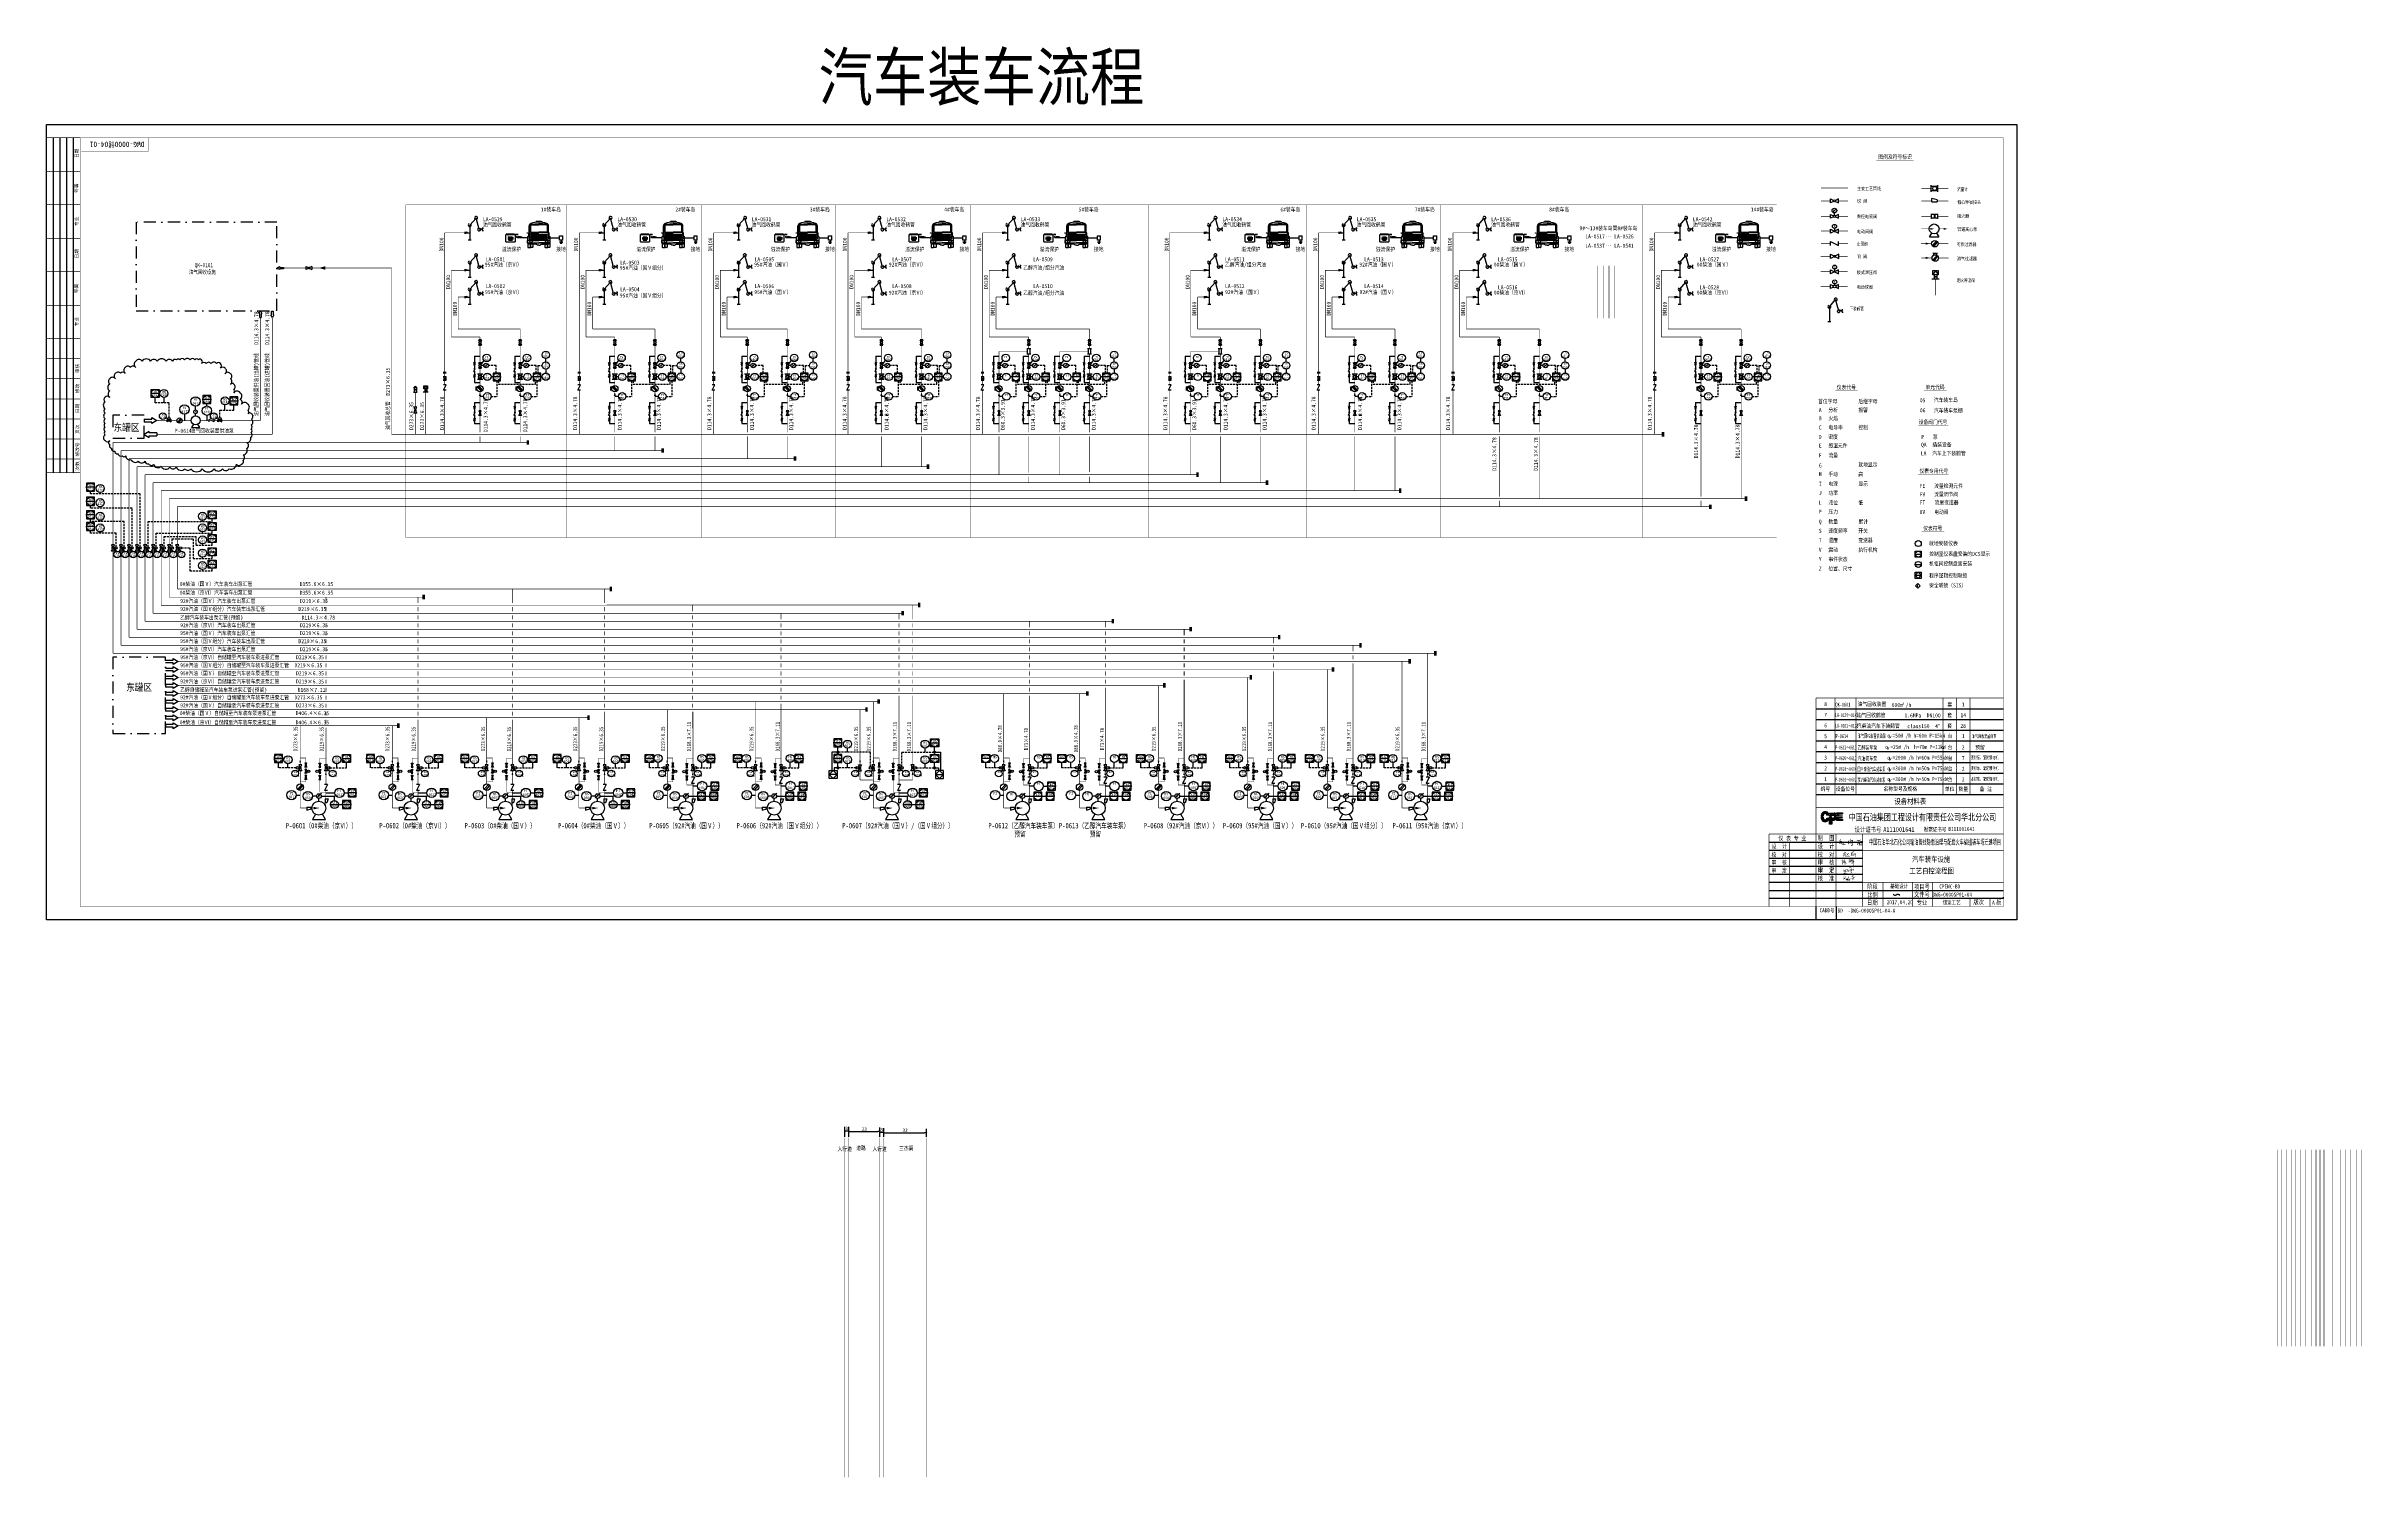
# Model space of a CAD drawing. Header units: millimetres. Extents: x 36820 to 41163, y -3485 to -2358.
# Drawn here: x 39433 to 41163, y -3485 to -2417 of the extents above; entities that cross this region are included whole.
import ezdxf
from ezdxf.enums import TextEntityAlignment as Align

# ---------------------------------------------------------------- set-up
doc = ezdxf.new("R2010")
doc.units = ezdxf.units.MM
doc.header["$LTSCALE"] = 6
for name, pattern in [('DASHDOT', [1, 0.5, -0.25, 0, -0.25]), ('DASHED2', [9.525, 6.35, -3.175]), ('HIDDEN', [0.375, 0.25, -0.125])]:
    doc.linetypes.add(name, pattern=pattern)
for name, color, linetype in [('a1', 7, 'Continuous'), ('bc', 7, 'Continuous'), ('BDWG', 7, 'Continuous'), ('BZC', 7, 'Continuous'), ('DEVICE', 4, 'Continuous'), ('MAINLINE', 3, 'Continuous'), ('SBC', 6, 'Continuous'), ('T-SYMBOLS_EX', 1, 'Continuous'), ('T-TEXT', 3, 'Continuous'), ('T-ZNACKY', 1, 'Continuous'), ('VCL_MaR_MO', 9, 'Continuous'), ('油罐标注', 7, 'Continuous'), ('管网', 7, 'Continuous')]:
    doc.layers.add(name, color=color, linetype=linetype)
doc.styles.add('HT', font='simplex.shx', dxfattribs={"width": 0.75})
doc.styles.add('HZ', font='', dxfattribs={"width": 0.8})
doc.styles.add('HZTXT', font='', dxfattribs={"width": 0.8})
doc.styles.add('NORMAL', font='simplex')
doc.styles.add('ROMANS', font='romans.shx', dxfattribs={"width": 0.8, "height": 2.5})
doc.styles.add('ST', font='')
doc.styles.get("Standard").update_dxf_attribs({"font": ''})
doc.styles.get('HZ').set_extended_font_data('NSimSun')
doc.styles.get('HZTXT').set_extended_font_data('NSimSun')
doc.styles.get('ST').set_extended_font_data('SimSun')
doc.styles.get('Standard').set_extended_font_data('NSimSun')
doc.linetypes.add('FENCELINE1', pattern='A,6.35,-2.54,[133,ltypeshp.shx,S=2.54,R=0,X=-2.54,Y=0],-2.54,25.4', length=36.83)
doc.dimstyles.new('ISO-25', dxfattribs={"dimtxt": 2.5, "dimasz": 2.5, "dimexe": 1.25, "dimexo": 0.625, "dimtad": 1, "dimtxsty": 'Standard', "dimcen": 2.5, "dimadec": 0, "dimazin": 0, "dimtfac": 1, "dimtmove": 0, "dimatfit": 3, "dimfxl": 1, "dimarcsym": 0})
pattern_1 = [(0, (708.82753, -477.49683), (0.238125, 0.1374815), [0.15875, -0.3175]), (120, (708.82753, -477.49683), (-0.238124972, 0.13748155), [0.15875, -0.3175]), (60, (708.82753, -477.49683), (2.8e-08, 0.27496305), [-0.3175, 0.15875])]

# ---------------------------------------------------------------- blocks, each defined once
blk = doc.blocks.new('*D56')
at = {"layer": 'bc', "color": 7, "linetype": 'Continuous', "lineweight": -2, "ltscale": 0.13}
for p, q in [((40029.4, -3230.9), (40029.4, -3223.4)), ((40029.4, -3226.4), (40032.4, -3226.4)), ((40032.4, -3230.9), (40032.4, -3223.4))]:
    blk.add_line(p, q, dxfattribs=at)
at = {"layer": 'Defpoints', "color": 0, "linetype": 'Continuous', "ltscale": 0.13}
for p in [(40029.4, -3231.6), (40032.4, -3226.4), (40032.4, -3231.6)]:
    blk.add_point(p, dxfattribs=at)
at = {"layer": 'bc', "color": 7, "linetype": 'Continuous', "ltscale": 0.13, "insert": (40030.9, -3224.6), "char_height": 2.5, "attachment_point": 5}
blk.add_mtext('3', dxfattribs=at)
blk = doc.blocks.new('CXX')
blk.add_line((0, 0), (-1, 0))
at = {"const_width": 0.15}
blk.add_lwpolyline([(-0.4, -0.4), (0.4, 0.4)], dxfattribs=at)
blk = doc.blocks.new('*D57')
at = {"layer": 'bc', "color": 7, "linetype": 'Continuous', "lineweight": -2, "ltscale": 0.13}
for p, q in [((40032.4, -3230.9), (40032.4, -3224)), ((40033.9, -3227), (40053.9, -3227)), ((40055.4, -3230.9), (40055.4, -3224))]:
    blk.add_line(p, q, dxfattribs=at)
at = {"layer": 'Defpoints', "color": 0, "linetype": 'Continuous', "ltscale": 0.13}
for p in [(40032.4, -3231.6), (40055.4, -3227), (40055.4, -3231.6)]:
    blk.add_point(p, dxfattribs=at)
at = {"layer": 'bc', "color": 7, "linetype": 'Continuous', "lineweight": -2, "ltscale": 0.13, "xscale": 1.5, "yscale": 1.5, "zscale": 1.5, "rotation": 180}
blk.add_blockref('CXX', (40032.4, -3227), dxfattribs=at)
at = {"layer": 'bc', "color": 7, "linetype": 'Continuous', "lineweight": -2, "ltscale": 0.13, "xscale": 1.5, "yscale": 1.5, "zscale": 1.5}
blk.add_blockref('CXX', (40055.4, -3227), dxfattribs=at)
at = {"layer": 'bc', "color": 7, "linetype": 'Continuous', "ltscale": 0.13, "insert": (40043.9, -3225.1), "char_height": 2.5, "attachment_point": 5}
blk.add_mtext('23', dxfattribs=at)
blk = doc.blocks.new('*D58')
at = {"layer": 'bc', "color": 7, "linetype": 'Continuous', "lineweight": -2, "ltscale": 0.13}
for p, q in [((40055.4, -3230.9), (40055.4, -3224.5)), ((40055.4, -3227.5), (40058.4, -3227.5)), ((40058.4, -3230.9), (40058.4, -3224.5))]:
    blk.add_line(p, q, dxfattribs=at)
at = {"layer": 'Defpoints', "color": 0, "linetype": 'Continuous', "ltscale": 0.13}
for p in [(40055.4, -3231.6), (40058.4, -3227.5), (40058.4, -3231.6)]:
    blk.add_point(p, dxfattribs=at)
at = {"layer": 'bc', "color": 7, "linetype": 'Continuous', "ltscale": 0.13, "insert": (40056.9, -3225.6), "char_height": 2.5, "attachment_point": 5}
blk.add_mtext('3', dxfattribs=at)
blk = doc.blocks.new('*D59')
at = {"layer": 'bc', "color": 7, "linetype": 'Continuous', "lineweight": -2, "ltscale": 0.13}
for p, q in [((40058.4, -3230.9), (40058.4, -3224.8)), ((40059.9, -3227.8), (40088.9, -3227.8)), ((40090.4, -3230.9), (40090.4, -3224.8))]:
    blk.add_line(p, q, dxfattribs=at)
at = {"layer": 'Defpoints', "color": 0, "linetype": 'Continuous', "ltscale": 0.13}
for p in [(40058.4, -3231.6), (40090.4, -3227.8), (40090.4, -3231.6)]:
    blk.add_point(p, dxfattribs=at)
at = {"layer": 'bc', "color": 7, "linetype": 'Continuous', "lineweight": -2, "ltscale": 0.13, "xscale": 1.5, "yscale": 1.5, "zscale": 1.5, "rotation": 180}
blk.add_blockref('CXX', (40058.4, -3227.8), dxfattribs=at)
at = {"layer": 'bc', "color": 7, "linetype": 'Continuous', "lineweight": -2, "ltscale": 0.13, "xscale": 1.5, "yscale": 1.5, "zscale": 1.5}
blk.add_blockref('CXX', (40090.4, -3227.8), dxfattribs=at)
at = {"layer": 'bc', "color": 7, "linetype": 'Continuous', "ltscale": 0.13, "insert": (40074.4, -3225.9), "char_height": 2.5, "attachment_point": 5}
blk.add_mtext('32', dxfattribs=at)
blk = doc.blocks.new('AN012')
blk.add_solid([(0, 0.06), (0, -0.06), (0.13, 0)])
blk = doc.blocks.new('AC_2')
at = {"layer": 'T-SYMBOLS_EX'}
for p, q in [((2.9, 35.3), (14.6, 35.8)), ((9.7, 38.5), (14.6, 38.5)), ((9.7, 38.5), (9.7, 37.9)), ((11, 39), (10.6, 39)), ((10.6, 39), (10.6, 38.5)), ((19.6, 38.5), (14.6, 38.5)), ((26.4, 35.3), (14.6, 35.8)), ((18.3, 39), (18.7, 39)), ((18.7, 39), (18.7, 38.5)), ((19.6, 38.5), (19.6, 37.9)), ((-2.2, 16.2), (-2.4, 15.8)), ((-2.4, 15.8), (-2.4, 7.1)), ((1, 10.6), (-2.4, 10.6)), ((-2.4, 7.2), (-2.4, 10.6)), ((-2.4, 10.6), (-1.2, 10.6)), ((-1.1, 7.2), (-2.4, 7.2)), ((-2.4, 7.1), (-2.3, 6.3)), ((-2.3, 6.3), (-1.9, 6)), ((-1.6, 16.5), (-2.2, 16.2)), ((-1.9, 6), (-1.4, 5.8)), ((-1.7, 5.9), (-1.7, 0.5)), ((-0.8, 16.5), (-1.6, 16.5)), ((-1.4, 5.8), (0.9, 5.8)), ((-1.2, 0), (1.2, 0)), ((-1.1, 7.2), (0.9, 7.2)), ((0.3, 23), (-0.8, 21.7)), ((-0.8, 21.7), (-0.8, 16.5)), ((-0.8, 16.5), (0.4, 16.5)), ((0.1, 22.7), (0.1, 32.6)), ((1, 33.4), (0.3, 23)), ((0.3, 23), (0.3, 16.5)), ((0.3, 22), (14.6, 22)), ((0.3, 18.5), (0.3, 22)), ((0.4, 16.5), (0.4, 12.4)), ((0.4, 12.4), (14.6, 12.4)), ((0.9, 5.8), (0.9, 7.2)), ((0.9, 7.2), (28.4, 7.2)), ((0.9, 5.8), (0.9, 7.2)), ((0.9, 7.2), (14.6, 7.2)), ((1.9, 5.8), (0.9, 5.8)), ((1, 10.6), (1, 12.4)), ((1, 10.6), (14.6, 10.6)), ((1.7, 5.8), (1.7, 0.5)), ((1.9, 5), (1.9, 5.8)), ((9.9, 5), (1.9, 5)), ((14.6, 19.7), (2, 19.7)), ((2, 19.7), (2, 18.6)), ((2, 18.6), (14.6, 18.6)), ((14.6, 17.6), (2, 17.6)), ((2, 17.6), (2, 16.5)), ((2, 16.5), (14.6, 16.5)), ((2, 5), (2, 0.5)), ((14.6, 15.6), (2.1, 15.6)), ((2.1, 15.6), (2.1, 14.4)), ((2.1, 14.4), (14.6, 14.4)), ((2.6, 33.8), (2.3, 33.2)), ((2.3, 33.2), (2.3, 24.1)), ((2.3, 24.1), (2.5, 23.4)), ((2.5, 23.4), (3.5, 23)), ((5, 0), (2.5, 0)), ((3.3, 34.1), (2.6, 33.8)), ((3.3, 34.1), (14.6, 34.1)), ((3.5, 23), (14.6, 23)), ((5.5, 5), (5.5, 0.5)), ((10.9, 4.8), (9.9, 5)), ((11.5, 4.5), (10.9, 4.8)), ((12.5, 3.9), (11.5, 4.5)), ((13.6, 3.6), (12.5, 3.9)), ((14.6, 3.5), (13.6, 3.6)), ((26, 34.1), (14.6, 34.1)), ((25.8, 23), (14.6, 23)), ((29, 22), (14.6, 22)), ((14.6, 19.7), (27.3, 19.7)), ((27.3, 18.6), (14.6, 18.6)), ((14.6, 17.6), (27.3, 17.6)), ((27.3, 16.5), (14.6, 16.5)), ((14.6, 15.6), (27.2, 15.6)), ((27.2, 14.4), (14.6, 14.4)), ((28.9, 12.4), (14.6, 12.4)), ((28.3, 10.6), (14.6, 10.6)), ((28.4, 7.2), (14.6, 7.2)), ((14.6, 3.5), (15.7, 3.6)), ((15.7, 3.6), (16.8, 3.9)), ((16.8, 3.9), (17.8, 4.5)), ((17.8, 4.5), (18.4, 4.8)), ((18.4, 4.8), (19.4, 5)), ((19.4, 5), (27.4, 5)), ((23.8, 5), (23.8, 0.5)), ((24.3, 0), (26.8, 0)), ((26.7, 23.4), (25.8, 23)), ((26, 34.1), (26.7, 33.8)), ((26.7, 33.8), (27, 33.2)), ((27, 24.1), (26.7, 23.4)), ((27, 33.2), (27, 24.1)), ((27.2, 15.6), (27.2, 14.4)), ((27.3, 19.7), (27.3, 18.6)), ((27.3, 17.6), (27.3, 16.5)), ((27.3, 5), (27.3, 0.5)), ((27.4, 5), (27.4, 5.8)), ((27.4, 5.8), (28.4, 5.8)), ((27.5, 5.8), (27.5, 0.5)), ((30.5, 0), (28, 0)), ((29, 23), (28.3, 33.4)), ((28.3, 10.6), (28.3, 12.4)), ((28.3, 10.6), (31.6, 10.6)), ((28.4, 7.2), (28.4, 5.8)), ((28.4, 5.8), (28.4, 7.2)), ((31.6, 7.2), (28.4, 7.2)), ((28.4, 5.8), (30.7, 5.8)), ((30.1, 16.5), (28.9, 16.5)), ((28.9, 16.5), (28.9, 12.4)), ((30.1, 21.7), (29, 23)), ((29, 23), (29, 16.5)), ((29, 18.5), (29, 22)), ((29.1, 22.7), (29.1, 32.6)), ((30.1, 16.5), (30.1, 21.7)), ((30.9, 16.5), (30.1, 16.5)), ((30.7, 5.8), (31.2, 6)), ((31.5, 16.2), (30.9, 16.5)), ((31, 5.9), (31, 0.5)), ((31.2, 6), (31.5, 6.3)), ((31.6, 15.8), (31.5, 16.2)), ((31.5, 6.3), (31.6, 7.1)), ((31.6, 7.1), (31.6, 15.8))]:
    blk.add_line(p, q, dxfattribs=at)
for centre in [(2.9, 8.9), (26.4, 8.9)]:
    blk.add_circle(centre, 1.68, dxfattribs=at)
for centre, radius, start, end in [((3.9, 32.6), 3.78, 109.0821, 180), ((3, 33.3), 2, 92.5957, 176.2875), ((14.6, 1.6), 36.6, 90, 109.0821), ((15.9, 2.7), 36.6, 91.9924, 97.8), ((13.4, 2.7), 36.6, 82.2, 88.0076), ((14.6, 1.6), 36.6, 70.9179, 90), ((26.3, 33.3), 2, 3.7125, 87.4043), ((25.4, 32.6), 3.78, 0, 70.9179), ((-1.2, 0.5), 0.504, 180, 270), ((1.2, 0.5), 0.504, 270, 0), ((2.5, 0.5), 0.504, 180, 270), ((5, 0.5), 0.504, 270, 0), ((24.3, 0.5), 0.504, 180, 270), ((26.8, 0.5), 0.504, 270, 0), ((28, 0.5), 0.504, 180, 270), ((30.5, 0.5), 0.504, 270, 0)]:
    blk.add_arc(centre, radius, start, end, dxfattribs=at)
blk = doc.blocks.new('A$C410379D9')
at = {"layer": 'VCL_MaR_MO'}
h = blk.add_hatch(dxfattribs=at)
h.set_pattern_fill('HONEY', color=256, scale=0.05, style=0)
h.set_pattern_definition(pattern_1)
h.paths.add_polyline_path([(4.3, 7.1), (4.3, 4.3), (6.5, 4.3), (6.5, 7.1)])
h = blk.add_hatch(dxfattribs=at)
h.set_pattern_fill('HONEY', color=256, scale=0.05, style=0)
h.set_pattern_definition(pattern_1)
h.paths.add_polyline_path([(7.2, 4.3), (9.4, 4.3), (9.4, 7.1), (7.2, 7.1)])
for p, q in [((0.1, 0.9), (0.1, 11.8)), ((0.1, 11.8), (13.8, 11.8)), ((0.1, 0.9), (13.8, 0.9)), ((0.7, 12.6), (13, 12.6)), ((13, 0.1), (0.9, 0.1)), ((3.4, 7.3), (3.4, 4.1)), ((4.2, 8.1), (9.8, 8.1)), ((4.2, 3.3), (9.8, 3.4)), ((10.4, 7.6), (10.4, 4.1)), ((13.8, 11.8), (13.8, 0.9))]:
    blk.add_line(p, q, dxfattribs=at)
at = {"layer": 'VCL_MaR_MO', "const_width": 0.196}
for points in [[(0.9, 12.6), (0.8, 12.6), (0.8, 12.6), (0.8, 12.6), (0.7, 12.6), (0.7, 12.6), (0.7, 12.6), (0.6, 12.6), (0.6, 12.6), (0.5, 12.5), (0.5, 12.5), (0.5, 12.5), (0.4, 12.5), (0.4, 12.5), (0.4, 12.4), (0.4, 12.4), (0.3, 12.4), (0.3, 12.4), (0.3, 12.3), (0.3, 12.3), (0.2, 12.3), (0.2, 12.2), (0.2, 12.2), (0.2, 12.2), (0.2, 12.1), (0.1, 12.1), (0.1, 12.1), (0.1, 12), (0.1, 12), (0.1, 11.9), (0.1, 11.9), (0.1, 11.9), (0.1, 11.8)], [(0.1, 0.9), (0.1, 0.8), (0.1, 0.8), (0.1, 0.8), (0.1, 0.7), (0.1, 0.7), (0.1, 0.7), (0.1, 0.6), (0.2, 0.6), (0.2, 0.5), (0.2, 0.5), (0.2, 0.5), (0.2, 0.4), (0.3, 0.4), (0.3, 0.4), (0.3, 0.4), (0.3, 0.3), (0.4, 0.3), (0.4, 0.3), (0.4, 0.3), (0.4, 0.2), (0.5, 0.2), (0.5, 0.2), (0.5, 0.2), (0.6, 0.2), (0.6, 0.1), (0.7, 0.1), (0.7, 0.1), (0.7, 0.1), (0.8, 0.1), (0.8, 0.1), (0.8, 0.1), (0.9, 0.1)], [(4.2, 8.1), (4.1, 8.1), (4.1, 8.1), (4, 8.1), (4, 8.1), (4, 8), (3.9, 8), (3.9, 8), (3.9, 8), (3.8, 8), (3.8, 8), (3.8, 8), (3.7, 7.9), (3.7, 7.9), (3.7, 7.9), (3.6, 7.9), (3.6, 7.8), (3.6, 7.8), (3.6, 7.8), (3.5, 7.8), (3.5, 7.7), (3.5, 7.7), (3.5, 7.7), (3.5, 7.6), (3.4, 7.6), (3.4, 7.6), (3.4, 7.5), (3.4, 7.5), (3.4, 7.4), (3.4, 7.4), (3.4, 7.4), (3.4, 7.3), (3.4, 7.3)], [(4.2, 3.3), (4.1, 3.3), (4.1, 3.3), (4, 3.4), (4, 3.4), (4, 3.4), (3.9, 3.4), (3.9, 3.4), (3.9, 3.4), (3.8, 3.4), (3.8, 3.4), (3.8, 3.5), (3.7, 3.5), (3.7, 3.5), (3.7, 3.5), (3.6, 3.5), (3.6, 3.6), (3.6, 3.6), (3.6, 3.6), (3.5, 3.7), (3.5, 3.7), (3.5, 3.7), (3.5, 3.8), (3.5, 3.8), (3.4, 3.8), (3.4, 3.9), (3.4, 3.9), (3.4, 3.9), (3.4, 4), (3.4, 4), (3.4, 4), (3.4, 4.1), (3.4, 4.1)], [(10.4, 7.3), (10.4, 7.3), (10.4, 7.4), (10.4, 7.4), (10.4, 7.4), (10.4, 7.5), (10.4, 7.5), (10.4, 7.6), (10.4, 7.6), (10.4, 7.6), (10.3, 7.7), (10.3, 7.7), (10.3, 7.7), (10.3, 7.8), (10.3, 7.8), (10.2, 7.8), (10.2, 7.8), (10.2, 7.9), (10.1, 7.9), (10.1, 7.9), (10.1, 7.9), (10.1, 8), (10, 8), (10, 8), (9.9, 8), (9.9, 8), (9.9, 8), (9.8, 8), (9.8, 8.1), (9.8, 8.1), (9.7, 8.1), (9.7, 8.1), (9.6, 8.1)], [(10.4, 4.1), (10.4, 4.1), (10.4, 4), (10.4, 4), (10.4, 4), (10.4, 3.9), (10.4, 3.9), (10.4, 3.9), (10.4, 3.8), (10.4, 3.8), (10.3, 3.8), (10.3, 3.7), (10.3, 3.7), (10.3, 3.7), (10.3, 3.6), (10.2, 3.6), (10.2, 3.6), (10.2, 3.5), (10.1, 3.5), (10.1, 3.5), (10.1, 3.5), (10.1, 3.5), (10, 3.4), (10, 3.4), (9.9, 3.4), (9.9, 3.4), (9.9, 3.4), (9.8, 3.4), (9.8, 3.4), (9.8, 3.4), (9.7, 3.3), (9.7, 3.3), (9.6, 3.3)], [(13.8, 11.8), (13.8, 11.9), (13.8, 11.9), (13.8, 11.9), (13.8, 12), (13.8, 12), (13.8, 12.1), (13.8, 12.1), (13.8, 12.1), (13.8, 12.2), (13.7, 12.2), (13.7, 12.2), (13.7, 12.3), (13.7, 12.3), (13.6, 12.3), (13.6, 12.4), (13.6, 12.4), (13.6, 12.4), (13.5, 12.4), (13.5, 12.5), (13.5, 12.5), (13.4, 12.5), (13.4, 12.5), (13.4, 12.5), (13.3, 12.6), (13.3, 12.6), (13.3, 12.6), (13.2, 12.6), (13.2, 12.6), (13.2, 12.6), (13.1, 12.6), (13.1, 12.6), (13, 12.6)], [(13, 0.1), (13.1, 0.1), (13.1, 0.1), (13.2, 0.1), (13.2, 0.1), (13.2, 0.1), (13.3, 0.1), (13.3, 0.1), (13.3, 0.2), (13.4, 0.2), (13.4, 0.2), (13.4, 0.2), (13.5, 0.2), (13.5, 0.3), (13.5, 0.3), (13.6, 0.3), (13.6, 0.3), (13.6, 0.4), (13.6, 0.4), (13.7, 0.4), (13.7, 0.4), (13.7, 0.5), (13.7, 0.5), (13.8, 0.5), (13.8, 0.6), (13.8, 0.6), (13.8, 0.7), (13.8, 0.7), (13.8, 0.7), (13.8, 0.8), (13.8, 0.8), (13.8, 0.8), (13.8, 0.9)]]:
    blk.add_lwpolyline(points, dxfattribs=at)
at = {"layer": 'VCL_MaR_MO'}
for points in [[(4.3, 7.1), (6.5, 7.1), (6.5, 4.3), (4.3, 4.3)], [(7.2, 7.1), (9.4, 7.1), (9.4, 4.3), (7.2, 4.3)]]:
    blk.add_lwpolyline(points, close=True, dxfattribs=at)
at = {"layer": 'VCL_MaR_MO', "style": 'NORMAL', "width": 0.8}
blk.add_text('.', height=1.68, dxfattribs=at).set_placement((2.9, 9.1))
blk = doc.blocks.new('ffff')
at = {"layer": 'VCL_MaR_MO', "linetype": 'HIDDEN', "ltscale": 5}
for p, q in [((6652.3, -1640.3), (6643.3, -1640.3)), ((6669.7, -1640.3), (6676.6, -1640.3))]:
    blk.add_line(p, q, dxfattribs=at)
at = {"layer": 'VCL_MaR_MO'}
for p, q in [((6676.6, -1642), (6676.6, -1638.7)), ((6676.6, -1638.7), (6679, -1638.7)), ((6679, -1642), (6676.6, -1642)), ((6676.6, -1643.1), (6678.9, -1643.1)), ((6677.8, -1642), (6677.8, -1643.1)), ((6679, -1642), (6679, -1638.7)), ((6676.8, -1643.5), (6678.7, -1643.5)), ((6677.1, -1643.9), (6678.5, -1643.9)), ((6677.2, -1644.2), (6678.3, -1644.2))]:
    blk.add_line(p, q, dxfattribs=at)
blk.add_circle((6669.5, -1640.3), 0.16, dxfattribs=at)
at = {"layer": 'T-SYMBOLS_EX', "xscale": 0.5, "yscale": 0.5, "zscale": 0.5}
blk.add_blockref('AC_2', (6653.7, -1647.5), dxfattribs=at)
at = {"layer": 'T-TEXT', "xscale": 0.5, "yscale": 0.5, "zscale": 0.5}
blk.add_blockref('A$C410379D9', (6636.4, -1643.5), dxfattribs=at)
at = {"layer": 'BZC', "color": 3, "style": 'HZTXT', "width": 0.85}
for s, p in [('溢流保护', (6640.6, -1650.2)), ('接地', (6677.6, -1650.1))]:
    blk.add_text(s, height=3, dxfattribs=at).set_placement(p, align=Align.CENTER)
at = {"layer": 'VCL_MaR_MO'}
for s, height, style, width, p in [('HH', 1, 'ROMANS', 0.85, (6643.8, -1638.3)), ('OVERFILL', 0.84, 'NORMAL', 0.8, (6644.3, -1640))]:
    blk.add_text(s, height=height, dxfattribs=dict(at, style=style, width=width)).set_placement(p)
blk = doc.blocks.new('F15')
for p, q in [((-2.5, 1.2), (-0.6, 0.3)), ((-2.5, -1.2), (-2.5, 1.2)), ((2.5, 1.2), (0.6, 0.3)), ((2.5, -1.2), (2.5, 1.2)), ((-0.6, -0.3), (-2.5, -1.2)), ((0.6, -0.3), (2.5, -1.2))]:
    blk.add_line(p, q)
blk.add_circle((0, 0), 0.661)
blk = doc.blocks.new('F9')
for p, q in [((2.5, 1.25), (-2.5, -1.25)), ((-2.5, 1.25), (2.5, -1.25)), ((-2.5, -1.25), (-2.5, 1.25)), ((2.5, -1.25), (2.5, 1.25))]:
    blk.add_line(p, q)

msp = doc.modelspace()

# ---------------------------------------------------------------- hatches: boundary and pattern name
for points in [[(40843.74, -2543.586), (40843.74, -2543.3), (40843.168, -2543.3), (40843.168, -2543.586)], [(40762.782, -2990.42, -0.05496092), (40762.893, -2990.679), (40764.537, -2990.679, 0.02248936), (40764.46, -2990.42)], [(40763.005, -2992.967, -0.05996405), (40762.863, -2993.263), (40764.417, -2993.263, 0.02585454), (40764.496, -2992.967)]]:
    msp.add_hatch(color=7).paths.add_polyline_path(points)
h = msp.add_hatch(color=256)
h.dxf.hatch_style = 1
h.paths.add_polyline_path([(40772.966, -3009.874), (40772.959, -3009.519), (40772.972, -3009.419), (40773.425, -3009.165), (40773.488, -3009.058), (40773.488, -3008.941), (40773.406, -3008.882), (40773.298, -3008.873), (40773.045, -3009.005), (40773.103, -3008.825), (40773.065, -3008.723), (40772.933, -3008.661), (40772.757, -3008.732), (40772.702, -3008.849), (40772.702, -3009.24), (40772.454, -3009.363), (40772.106, -3009.537), (40772.094, -3009.625), (40772.119, -3009.732), (40772.186, -3009.77), (40772.265, -3009.803), (40772.297, -3009.776), (40772.297, -3009.742), (40772.689, -3009.567), (40772.646, -3010.068), (40772.554, -3010.225), (40772.468, -3010.372), (40771.725, -3010.556), (40771.395, -3010.638), (40770.926, -3010.687), (40770.822, -3010.822), (40770.822, -3010.926), (40770.906, -3011.01), (40771.003, -3011.078), (40771.172, -3011.078), (40772.66, -3010.691), (40772.66, -3010.753), (40772.563, -3011.009), (40772.293, -3011.727), (40772.268, -3011.869), (40772.302, -3012.113), (40772.367, -3012.197), (40772.42, -3012.197), (40772.485, -3012.155), (40772.748, -3011.47), (40772.818, -3011.526), (40773.383, -3012.007), (40774.142, -3012.441), (40774.938, -3012.775), (40775.636, -3012.957), (40776.145, -3012.992), (40776.559, -3012.934), (40776.742, -3012.823), (40776.782, -3012.667), (40776.724, -3012.48), (40776.555, -3012.329), (40776.372, -3012.272), (40776.198, -3012.272), (40776.198, -3012.407), (40776.304, -3012.564), (40776.304, -3012.643), (40776.069, -3012.643), (40775.019, -3012.401), (40774.3, -3012.132), (40773.666, -3011.767), (40773.576, -3011.715), (40774.058, -3010.922), (40774.159, -3010.681), (40774.181, -3010.379), (40774.163, -3010.24), (40774.044, -3010.18), (40773.88, -3010.18), (40773.801, -3010.27), (40773.797, -3010.473), (40773.745, -3010.952), (40773.648, -3011.262), (40773.481, -3011.623), (40773.37, -3011.572), (40773.45, -3011.291), (40773.483, -3011.024), (40773.513, -3010.724), (40773.513, -3010.353), (40774.047, -3010.088), (40774.105, -3010.011), (40774.062, -3009.918), (40773.981, -3009.88), (40773.869, -3009.88), (40773.703, -3009.911), (40772.926, -3010.212), (40772.821, -3010.26), (40772.938, -3010.078)])
h.paths.add_polyline_path([(40773.178, -3010.505), (40773.178, -3011.015), (40773.141, -3011.422), (40772.963, -3011.303), (40772.886, -3011.291), (40772.775, -3011.304), (40772.969, -3010.792), (40772.938, -3010.688), (40772.853, -3010.631), (40772.91, -3010.598)], flags=16)
h.paths.add_polyline_path([(40775.505, -3010.939), (40775.584, -3010.922), (40775.666, -3010.906), (40775.741, -3010.816), (40775.741, -3010.701), (40775.692, -3010.598), (40775.537, -3010.58), (40775.41, -3010.629), (40775.235, -3010.733), (40774.89, -3011.165), (40774.785, -3011.053), (40774.698, -3010.987), (40774.628, -3010.915), (40774.551, -3010.938), (40774.49, -3011.059), (40774.535, -3011.208), (40774.629, -3011.333), (40774.364, -3011.561), (40774.286, -3011.738), (40774.286, -3011.871), (40774.388, -3011.953), (40774.465, -3011.953), (40774.545, -3011.918), (40774.634, -3011.826), (40774.898, -3011.538), (40775.61, -3012.033), (40775.757, -3012.105), (40775.891, -3012.037), (40775.899, -3011.854), (40775.757, -3011.672), (40775.147, -3011.313)], flags=17)
h.paths.add_polyline_path([(40779.177, -3009.888), (40779.114, -3009.738), (40779.008, -3009.677), (40778.881, -3009.714), (40778.753, -3009.77), (40778.701, -3009.898), (40778.749, -3011.808), (40778.907, -3012.221), (40779.058, -3012.381), (40779.208, -3012.381), (40779.316, -3012.25), (40779.318, -3012.174), (40779.257, -3012.075), (40779.155, -3011.761)])
h.paths.add_polyline_path([(40781.058, -3009.058), (40780.988, -3008.904), (40780.849, -3008.826), (40780.644, -3008.823), (40780.589, -3008.987), (40780.057, -3009.142), (40779.921, -3009.259), (40779.917, -3009.407), (40780.046, -3009.489), (40780.258, -3009.448), (40780.509, -3009.338), (40780.834, -3009.282), (40780.984, -3009.282), (40781.058, -3009.182)])
h.paths.add_polyline_path([(40781.446, -3009.717), (40781.784, -3009.584), (40782.057, -3009.625), (40782.108, -3009.738), (40781.963, -3011.419), (40781.707, -3013.147), (40781.612, -3013.185), (40781.497, -3013.094), (40781.117, -3012.688), (40780.934, -3012.688), (40781.34, -3013.578), (40781.471, -3013.663), (40781.608, -3013.663), (40781.939, -3013.507), (40782.132, -3013.092), (40782.434, -3010.951), (40782.518, -3009.731), (40782.452, -3009.407), (40782.24, -3009.264), (40781.944, -3009.189), (40781.537, -3009.189), (40781.033, -3009.457), (40780.201, -3009.989), (40780.109, -3010.132), (40780.085, -3010.261), (40780.168, -3010.374), (40780.314, -3010.374), (40780.478, -3010.323), (40780.706, -3010.127)])
h.paths.add_polyline_path([(40780.398, -3011.11), (40780.398, -3010.72), (40780.303, -3010.674), (40780.154, -3010.695), (40780.057, -3010.787), (40780.007, -3011.203), (40779.992, -3011.449), (40780.043, -3011.582), (40780.167, -3011.585), (40780.305, -3011.562), (40780.397, -3011.385), (40780.407, -3011.272), (40780.414, -3011.206), (40780.48, -3011.125), (40780.465, -3011.123)])
h.paths.add_polyline_path([(40781.488, -3010.601), (40781.42, -3010.447), (40781.249, -3010.326), (40781.062, -3010.326), (40780.886, -3010.441), (40780.735, -3010.559), (40780.569, -3010.866), (40780.52, -3010.955), (40780.512, -3011.062), (40780.48, -3011.125), (40780.648, -3011.158), (40781.032, -3010.726), (40781.152, -3010.701), (40781.169, -3010.778), (40781.139, -3010.837), (40780.826, -3011.233), (40780.606, -3011.392), (40780.54, -3011.497), (40780.54, -3011.645), (40780.644, -3011.717), (40780.848, -3011.717), (40781.277, -3011.717), (40781.552, -3011.629), (40781.64, -3011.491), (40781.64, -3011.326), (40781.568, -3011.255), (40781.447, -3011.255), (40781.134, -3011.31), (40781.376, -3011.079), (40781.488, -3010.972)], flags=17)
h.paths.add_polyline_path([(40788.216, -3009.665), (40788.262, -3009.552), (40788.262, -3009.408), (40788.166, -3009.316), (40788.094, -3009.349), (40787.832, -3009.349), (40787.904, -3009.154), (40788.006, -3008.995), (40788.041, -3008.838), (40787.965, -3008.706), (40787.71, -3008.706), (40787.628, -3008.859), (40787.602, -3009.175), (40787.496, -3009.409), (40786.69, -3009.501), (40786.69, -3009.236), (40786.598, -3009.124), (40786.516, -3009.124), (40786.423, -3009.184), (40786.353, -3009.543), (40785.706, -3009.605), (40785.265, -3009.677), (40785.263, -3009.861), (40785.347, -3009.994), (40785.456, -3009.994), (40785.529, -3009.953), (40786.365, -3009.86), (40786.371, -3009.916), (40786.371, -3010.341), (40786.474, -3010.51), (40786.631, -3010.616), (40786.761, -3010.616), (40786.867, -3010.549), (40786.899, -3010.412), (40786.84, -3010.329), (40786.718, -3010.254), (40786.667, -3010.17), (40786.662, -3009.838), (40787.395, -3009.744), (40787.226, -3010.064), (40787.28, -3010.18), (40787.339, -3010.184), (40787.416, -3010.089), (40787.549, -3009.921), (40787.726, -3009.7), (40788.121, -3009.7)])
h.paths.add_polyline_path([(40786.353, -3010.918), (40786.492, -3010.683), (40786.455, -3010.531), (40786.349, -3010.502), (40786.236, -3010.502), (40786.031, -3010.729), (40785.807, -3011.209), (40785.633, -3011.751), (40785.545, -3012.403), (40785.577, -3012.744), (40785.751, -3012.961), (40785.876, -3013.006), (40785.974, -3013.006), (40786.051, -3012.937), (40786.085, -3012.805), (40786.085, -3012.689), (40786.034, -3012.612), (40785.953, -3012.68), (40785.89, -3012.649), (40785.871, -3012.561), (40785.982, -3011.864), (40786.141, -3011.335)])
h.paths.add_polyline_path([(40787.99, -3011.535), (40788.037, -3011.397), (40788.006, -3011.266), (40787.915, -3011.227), (40787.669, -3011.318), (40787.701, -3011.1), (40787.768, -3011.01), (40787.734, -3010.939), (40787.63, -3010.874), (40787.408, -3010.904), (40787.364, -3011.122), (40787.364, -3011.388), (40786.877, -3011.524), (40786.593, -3011.524), (40786.508, -3011.619), (40786.453, -3011.799), (40786.503, -3011.916), (40786.661, -3012.01), (40786.769, -3012.01), (40786.926, -3011.952), (40787.308, -3011.812), (40787.256, -3012.299), (40787.268, -3012.568), (40787.325, -3012.691), (40787.223, -3012.691), (40787.026, -3012.666), (40786.797, -3012.666), (40786.724, -3012.83), (40786.724, -3013.041), (40786.889, -3013.178), (40787.328, -3013.178), (40787.817, -3013.163), (40788.227, -3013.042), (40788.349, -3012.988), (40788.384, -3012.803), (40788.427, -3012.71), (40788.428, -3012.805), (40788.432, -3013.051), (40788.759, -3013.309), (40788.943, -3013.309), (40789.108, -3013.139), (40789.524, -3010.659), (40789.535, -3010.369), (40789.345, -3010.079), (40788.933, -3010.046), (40788.321, -3010.14), (40787.676, -3010.296), (40787.437, -3010.431), (40787.375, -3010.577), (40787.472, -3010.68), (40787.622, -3010.729), (40787.772, -3010.687), (40787.936, -3010.597), (40789.075, -3010.459), (40789.174, -3010.48), (40789.189, -3010.573), (40788.833, -3012.868), (40788.752, -3012.899), (40788.538, -3012.87), (40788.442, -3012.682), (40788.473, -3012.604), (40788.435, -3012.503), (40788.282, -3012.503), (40788.144, -3012.514), (40788.018, -3012.647), (40787.757, -3012.679), (40787.41, -3012.689), (40787.438, -3012.643), (40787.5, -3012.57), (40787.598, -3012.365), (40787.628, -3011.702), (40787.713, -3011.674), (40787.855, -3011.63)])
h = msp.add_hatch(color=256)
h.dxf.hatch_style = 1
h.paths.add_polyline_path([(40776.112, -3025.775), (40776.209, -3025.722), (40776.209, -3025.847), (40776.145, -3026.014), (40776.047, -3026.266), (40775.881, -3026.469), (40775.596, -3026.591), (40775.475, -3026.591), (40775.475, -3026.664), (40775.556, -3026.741), (40775.755, -3026.741), (40775.938, -3026.741), (40776.055, -3026.643), (40776.21, -3026.449), (40776.364, -3026.189), (40776.425, -3025.945), (40776.402, -3025.763), (40776.355, -3025.676), (40776.334, -3025.638), (40776.379, -3025.614), (40776.441, -3025.581), (40776.461, -3025.726), (40776.488, -3026.102), (40776.516, -3026.557), (40776.555, -3027.036), (40776.554, -3027.268), (40776.542, -3027.285), (40776.524, -3027.272), (40776.467, -3027.192), (40776.382, -3027.071), (40776.277, -3026.923), (40776.228, -3026.787), (40776.18, -3026.741), (40776.163, -3026.752), (40776.145, -3026.84), (40776.168, -3027.011), (40776.23, -3027.169), (40776.353, -3027.377), (40776.451, -3027.542), (40776.525, -3027.667), (40776.629, -3027.708), (40776.708, -3027.681), (40776.805, -3027.609), (40776.827, -3027.487), (40776.824, -3027.349), (40776.803, -3027.076), (40776.777, -3026.724), (40776.749, -3026.339), (40776.763, -3026.337), (40776.823, -3026.337), (40776.954, -3026.376), (40777.089, -3026.416), (40777.198, -3026.489), (40777.324, -3026.573), (40777.449, -3026.656), (40777.506, -3026.728), (40777.577, -3026.772), (40777.685, -3026.746), (40777.728, -3026.662), (40777.728, -3026.56), (40777.637, -3026.5), (40777.488, -3026.403), (40777.273, -3026.262), (40777.124, -3026.209), (40776.999, -3026.164), (40776.84, -3026.15), (40776.743, -3026.15), (40776.742, -3026.114), (40776.742, -3026.02), (40776.742, -3025.834), (40776.737, -3025.668), (40776.737, -3025.608), (40776.719, -3025.528), (40776.739, -3025.514), (40776.769, -3025.505), (40776.816, -3025.503), (40776.911, -3025.503), (40776.971, -3025.503), (40777.023, -3025.517), (40777.071, -3025.495), (40777.094, -3025.443), (40777.129, -3025.361), (40777.129, -3025.261), (40777.107, -3025.196), (40777.02, -3025.196), (40776.899, -3025.196), (40776.778, -3025.217), (40776.626, -3025.244), (40776.6, -3025.21), (40776.554, -3025.149), (40776.442, -3025), (40776.311, -3024.884), (40776.216, -3024.821), (40776.108, -3024.849), (40776.148, -3024.776), (40776.217, -3024.583), (40776.238, -3024.499), (40776.261, -3024.415), (40776.261, -3024.353), (40776.308, -3024.337), (40776.388, -3024.309), (40776.451, -3024.267), (40776.492, -3024.196), (40776.492, -3024.138), (40776.492, -3024.086), (40776.453, -3024.046), (40776.351, -3024.046), (40776.268, -3024.046), (40776.208, -3024.067), (40776.165, -3024.081), (40776.154, -3024.048), (40776.139, -3024.005), (40776.118, -3023.945), (40776.05, -3023.893), (40775.966, -3023.828), (40775.877, -3023.78), (40775.779, -3023.78), (40775.684, -3023.798), (40775.619, -3023.856), (40775.619, -3023.932), (40775.644, -3024.006), (40775.716, -3024.049), (40775.807, -3024.103), (40775.841, -3024.138), (40775.886, -3024.162), (40775.931, -3024.208), (40775.953, -3024.256), (40775.924, -3024.286), (40775.856, -3024.318), (40775.741, -3024.341), (40775.636, -3024.361), (40775.424, -3024.403), (40775.35, -3024.423), (40775.289, -3024.417), (40775.254, -3024.413), (40775.229, -3024.428), (40775.225, -3024.447), (40775.225, -3024.47), (40775.225, -3024.498), (40775.218, -3024.524), (40775.226, -3024.582), (40775.263, -3024.65), (40775.308, -3024.677), (40775.347, -3024.669), (40775.382, -3024.645), (40775.444, -3024.622), (40775.534, -3024.608), (40775.632, -3024.592), (40775.743, -3024.582), (40775.847, -3024.533), (40775.909, -3024.504), (40775.941, -3024.515), (40775.915, -3024.584), (40775.873, -3024.699), (40775.846, -3024.811), (40775.815, -3024.901), (40775.763, -3025.007), (40775.721, -3025.113), (40775.672, -3025.191), (40775.629, -3025.261), (40775.629, -3025.234), (40775.601, -3025.161), (40775.542, -3025.067), (40775.465, -3024.989), (40775.341, -3024.904), (40775.199, -3024.838), (40775.085, -3024.798), (40774.976, -3024.798), (40774.883, -3024.812), (40774.898, -3024.786), (40774.947, -3024.697), (40775.003, -3024.594), (40775.062, -3024.488), (40775.105, -3024.388), (40775.105, -3024.295), (40775.105, -3024.213), (40775.089, -3024.156), (40775.082, -3024.095), (40775.055, -3024.041), (40775.033, -3023.999), (40774.966, -3023.993), (40774.881, -3023.986), (40774.789, -3023.979), (40774.658, -3023.968), (40774.541, -3023.998), (40774.38, -3024.061), (40774.288, -3024.102), (40774.236, -3024.149), (40774.18, -3024.186), (40774.139, -3024.213), (40774.124, -3024.198), (40774.104, -3024.14), (40774.013, -3024.094), (40773.916, -3024.046), (40773.793, -3024.067), (40773.705, -3024.158), (40773.748, -3024.302), (40773.82, -3024.362), (40773.916, -3024.347), (40774.012, -3024.415), (40774.168, -3024.527), (40774.285, -3025.343), (40774.361, -3026.098), (40774.394, -3026.757), (40774.41, -3027.591), (40774.41, -3027.729), (40774.504, -3027.786), (40774.598, -3027.786), (40774.68, -3027.641), (40774.68, -3027.491), (40774.673, -3026.855), (40774.628, -3026.358), (40774.606, -3026.064), (40774.624, -3026.066), (40774.681, -3026.141), (40774.769, -3026.207), (40774.902, -3026.252), (40775.044, -3026.268), (40775.195, -3026.216), (40775.349, -3026.098), (40775.369, -3026.129), (40775.461, -3026.129), (40775.6, -3026.053), (40775.835, -3025.925)])
h.paths.add_polyline_path([(40774.452, -3025.095), (40774.425, -3024.87), (40774.393, -3024.616), (40774.378, -3024.459), (40774.321, -3024.39), (40774.437, -3024.308), (40774.61, -3024.252), (40774.791, -3024.225), (40774.892, -3024.236), (40774.911, -3024.323), (40774.841, -3024.47), (40774.773, -3024.616), (40774.648, -3024.798), (40774.508, -3025.035), (40774.486, -3025.073)], flags=16)
h.paths.add_polyline_path([(40775.661, -3025.726), (40775.716, -3025.621), (40775.845, -3025.382), (40775.963, -3025.162), (40776.041, -3025.018), (40776.077, -3025.08), (40776.167, -3025.138), (40776.297, -3025.221), (40776.391, -3025.366), (40776.319, -3025.413), (40776.095, -3025.559), (40775.815, -3025.666)], flags=16)
h.paths.add_polyline_path([(40775.428, -3025.605), (40775.461, -3025.416), (40775.412, -3025.243), (40775.302, -3025.106), (40775.185, -3025.046), (40775.048, -3025.017), (40774.894, -3025.045), (40774.781, -3025.101), (40774.657, -3025.202), (40774.522, -3025.343), (40774.522, -3025.441), (40774.552, -3025.625), (40774.573, -3025.752), (40774.617, -3025.896), (40774.685, -3025.98), (40774.816, -3026.038), (40774.948, -3026.064), (40775.086, -3026.014), (40775.225, -3025.889), (40775.327, -3025.761)], flags=16)
h.paths.add_polyline_path([(40780.185, -3024.206), (40780.124, -3024.015), (40780.008, -3023.865), (40779.81, -3023.708), (40779.612, -3023.694), (40779.502, -3023.776), (40779.483, -3023.882), (40779.607, -3023.959), (40779.791, -3024.053), (40779.928, -3024.198), (40779.978, -3024.414), (40779.947, -3024.623), (40779.897, -3024.746), (40779.661, -3024.808), (40779.46, -3024.808), (40779.329, -3024.777), (40779.225, -3024.712), (40779.097, -3024.762), (40779.031, -3024.897), (40779.109, -3024.982), (40779.259, -3025.021), (40779.534, -3025.055), (40779.873, -3025.017), (40780.136, -3024.928), (40780.257, -3024.874), (40780.143, -3025.058), (40780.003, -3025.216), (40779.576, -3025.558), (40779.219, -3025.962), (40779.108, -3026.087), (40779.135, -3026.24), (40779.192, -3026.272), (40779.262, -3026.272), (40779.393, -3026.188), (40779.569, -3025.983), (40779.821, -3025.752), (40780.022, -3025.537), (40780.116, -3025.492), (40780.044, -3025.639), (40779.947, -3025.886), (40779.903, -3026.058), (40779.773, -3026.186), (40779.826, -3026.186), (40779.929, -3026.175), (40780.083, -3026.068), (40780.147, -3025.861), (40780.227, -3025.674), (40780.321, -3025.558), (40780.354, -3025.548), (40780.374, -3025.575), (40780.37, -3025.707), (40780.403, -3025.771), (40780.466, -3025.829), (40780.547, -3025.843), (40780.75, -3025.626), (40780.916, -3025.387), (40781.063, -3025.055), (40781.1, -3024.964), (40781.109, -3024.93), (40781.129, -3024.985), (40781.165, -3024.994), (40781.24, -3024.953), (40781.572, -3024.691), (40782.021, -3024.402), (40782.216, -3024.277), (40782.263, -3024.286), (40782.293, -3024.352), (40782.114, -3024.561), (40781.596, -3025.182), (40780.749, -3025.982), (40780.715, -3026.108), (40780.787, -3026.17), (40781.029, -3026.056), (40781.816, -3025.398), (40782.361, -3025.134), (40782.426, -3025.152), (40782.426, -3025.402), (40782.447, -3025.517), (40782.187, -3025.898), (40781.627, -3026.442), (40781.375, -3026.687), (40781.375, -3026.864), (40781.513, -3026.929), (40781.756, -3026.929), (40782.138, -3026.58), (40782.463, -3026.283), (40782.452, -3027.534), (40782.452, -3028.937), (40782.514, -3029.823), (40782.526, -3029.847), (40782.637, -3029.847), (40782.637, -3029.583), (40782.632, -3028.954), (40782.709, -3027.718), (40782.731, -3026.129), (40782.742, -3026.019), (40783.335, -3025.629), (40783.561, -3025.492), (40783.588, -3025.333), (40783.387, -3025.096), (40783, -3024.771), (40782.772, -3024.447), (40782.62, -3024.288), (40782.751, -3024.122), (40782.682, -3024.025), (40782.523, -3023.984), (40782.461, -3023.95), (40782.35, -3023.908), (40782.26, -3023.977), (40782.931, -3023.176), (40782.958, -3023.01), (40782.834, -3022.907), (40782.523, -3022.893), (40782.06, -3022.934), (40781.784, -3023.031), (40781.349, -3023.114), (40780.996, -3023.224), (40780.948, -3023.282), (40780.948, -3023.439), (40780.782, -3023.28), (40780.589, -3023.197), (40780.492, -3023.231), (40780.457, -3023.363), (40780.492, -3023.521), (40780.685, -3023.666), (40780.83, -3023.867), (40780.941, -3024.191), (40780.971, -3024.442), (40780.883, -3024.895), (40780.772, -3025.149), (40780.595, -3025.481), (40780.485, -3025.348), (40780.401, -3025.233), (40780.309, -3025.207), (40780.397, -3025.039), (40780.465, -3024.936), (40780.711, -3024.745), (40780.711, -3024.643), (40780.786, -3024.609), (40780.786, -3024.466), (40780.67, -3024.411), (40780.526, -3024.418), (40780.328, -3024.513), (40780.178, -3024.643), (40780.206, -3024.425)])
h.paths.add_polyline_path([(40781.188, -3024.296), (40781.314, -3024.418), (40781.314, -3024.502), (40781.26, -3024.59), (40781.176, -3024.645), (40781.209, -3024.523), (40781.209, -3024.405)], flags=16)
h.paths.add_polyline_path([(40781.045, -3023.597), (40781.152, -3023.601), (40781.182, -3023.567), (40781.166, -3023.508), (40781.341, -3023.404), (40781.707, -3023.31), (40782.107, -3023.206), (40782.473, -3023.148), (40782.668, -3023.171), (40782.671, -3023.212), (40782.213, -3023.714), (40781.811, -3024.154), (40781.474, -3024.402), (40781.467, -3024.368), (40781.364, -3024.116), (40781.2, -3023.812)], flags=16)
h.paths.add_polyline_path([(40781.974, -3025.074), (40782.119, -3024.863), (40782.317, -3024.705), (40782.392, -3024.889), (40782.379, -3024.951), (40782.264, -3024.951)], flags=16)
h.paths.add_polyline_path([(40782.705, -3024.793), (40782.769, -3024.862), (40782.793, -3024.929), (40782.793, -3024.978), (40782.757, -3024.938), (40782.708, -3024.883)], flags=16)
h.paths.add_polyline_path([(40781.922, -3026.4), (40782.038, -3026.295), (40782.257, -3026.098), (40782.408, -3025.926), (40782.441, -3025.956), (40782.438, -3025.998), (40782.383, -3026.079), (40782.187, -3026.247), (40781.892, -3026.5), (40781.837, -3026.5)], flags=16)
h.paths.add_polyline_path([(40782.806, -3025.491), (40782.898, -3025.329), (40782.973, -3025.198), (40782.966, -3025.09), (40783.073, -3025.134), (40783.117, -3025.18), (40783.2, -3025.266), (40783.26, -3025.358), (40783.26, -3025.411), (40783.203, -3025.448), (40782.981, -3025.591), (40782.792, -3025.755), (40782.742, -3025.755), (40782.742, -3025.665), (40782.764, -3025.628)], flags=16)
h = msp.add_hatch(color=256)
h.dxf.hatch_style = 1
h.paths.add_polyline_path([(40776.159, -3017.976), (40776.06, -3017.988), (40775.977, -3018.276), (40776.004, -3018.666), (40776.015, -3018.991), (40775.826, -3019.103), (40775.606, -3019.18), (40775.459, -3019.22), (40775.359, -3019.247), (40775.296, -3019.213), (40775.277, -3019.081), (40775.277, -3019.037), (40775.301, -3019.01), (40775.403, -3018.963), (40775.442, -3018.944), (40775.457, -3018.924), (40775.4, -3018.906), (40775.318, -3018.905), (40775.262, -3018.912), (40775.082, -3018.999), (40775.016, -3019.274), (40775.06, -3019.407), (40775.209, -3019.472), (40775.45, -3019.47), (40775.808, -3019.375), (40776.021, -3019.282), (40776.03, -3019.783), (40776.057, -3019.846), (40776.123, -3019.857), (40776.157, -3019.857), (40776.244, -3019.821), (40776.26, -3019.769), (40776.251, -3019.662), (40776.251, -3019.142), (40776.672, -3018.917), (40777.021, -3018.683), (40777.232, -3018.453), (40777.274, -3018.223), (40777.218, -3018.167), (40776.793, -3018.167), (40776.566, -3018.223), (40776.494, -3018.223), (40776.362, -3018.183), (40776.274, -3018.111), (40776.231, -3018.012)])
h.paths.add_polyline_path([(40776.357, -3018.278), (40776.388, -3018.298), (40776.45, -3018.339), (40776.727, -3018.375), (40776.953, -3018.377), (40776.953, -3018.412), (40776.805, -3018.566), (40776.24, -3018.917), (40776.24, -3018.883), (40776.24, -3018.411), (40776.266, -3018.311), (40776.313, -3018.278)], flags=16)
h.paths.add_polyline_path([(40776.889, -3019.508), (40776.8, -3019.544), (40776.742, -3019.628), (40776.669, -3019.65), (40776.604, -3019.676), (40776.532, -3019.699), (40776.204, -3019.87), (40775.584, -3020.149), (40774.709, -3020.502), (40774.68, -3020.577), (40774.764, -3020.754), (40774.825, -3020.754), (40774.884, -3020.701), (40775.121, -3020.587), (40775.443, -3020.433), (40775.418, -3020.721), (40775.398, -3020.801), (40775.215, -3021.601), (40775.17, -3021.643), (40775.135, -3021.73), (40775.16, -3021.83), (40775.245, -3021.83), (40775.335, -3021.79), (40775.431, -3021.599), (40775.616, -3020.797), (40776.249, -3021.143), (40776.734, -3021.35), (40777.31, -3021.499), (40777.997, -3021.608), (40778.765, -3021.634), (40779.196, -3021.659), (40779.807, -3021.673), (40779.917, -3021.657), (40780.093, -3021.572), (40780.34, -3021.277), (40780.425, -3021.097), (40780.443, -3020.912), (40780.39, -3020.857), (40780.339, -3020.869), (40780.043, -3021.248), (40779.805, -3021.434), (40779.719, -3021.448), (40779.007, -3021.406), (40777.961, -3021.36), (40777.289, -3021.265), (40776.802, -3021.1), (40776.272, -3020.895), (40775.782, -3020.633), (40775.66, -3020.615), (40775.693, -3020.319), (40776.224, -3020.095), (40776.769, -3019.82), (40776.816, -3019.837), (40776.698, -3020.168), (40776.671, -3020.316), (40776.741, -3020.464), (40776.824, -3020.582), (40776.917, -3020.582), (40777.336, -3020.582), (40777.381, -3020.604), (40777.436, -3020.604), (40777.507, -3020.559), (40777.525, -3020.47), (40777.525, -3020.345), (40777.44, -3020.309), (40777.347, -3020.309), (40777.225, -3020.373), (40777.082, -3020.373), (40776.95, -3020.373), (40776.922, -3020.296), (40776.953, -3020.18), (40777.057, -3019.802), (40777.086, -3019.609), (40776.989, -3019.508)])
h.paths.add_polyline_path([(40779.167, -3018.809), (40779.071, -3018.871), (40778.538, -3019.734), (40778.277, -3019.482), (40778.146, -3019.352), (40777.917, -3019.295), (40777.835, -3019.295), (40777.791, -3019.342), (40777.787, -3019.449), (40777.85, -3019.546), (40777.885, -3019.558), (40777.921, -3019.534), (40777.985, -3019.538), (40778.399, -3019.905), (40777.787, -3020.614), (40777.686, -3020.669), (40777.659, -3020.724), (40777.752, -3020.769), (40777.975, -3020.722), (40778.381, -3020.303), (40778.526, -3020.094), (40778.673, -3020.412), (40778.959, -3020.73), (40779.265, -3020.913), (40779.32, -3020.938), (40779.544, -3020.938), (40779.567, -3020.899), (40779.51, -3020.828), (40779.391, -3020.805), (40779.155, -3020.665), (40778.983, -3020.472), (40778.776, -3020.151), (40778.676, -3019.936), (40778.959, -3019.569), (40779.13, -3019.318), (40779.288, -3019.246), (40779.387, -3019.098), (40779.387, -3018.921), (40779.285, -3018.809)])
h.paths.add_polyline_path([(40783.162, -3017.737), (40783.079, -3017.824), (40782.616, -3017.992), (40781.743, -3018.211), (40781.402, -3018.265), (40781.248, -3018.265), (40781.157, -3018.197), (40781.089, -3018.197), (40781.004, -3018.237), (40781.014, -3018.346), (40781.11, -3018.456), (40781.269, -3018.489), (40781.584, -3018.465), (40781.907, -3018.42), (40782.327, -3018.297), (40782.609, -3018.215), (40782.592, -3018.252), (40782.21, -3018.507), (40781.464, -3018.961), (40781.283, -3019.071), (40781.201, -3019.024), (40781.106, -3019.024), (40781.012, -3019.083), (40780.953, -3019.197), (40781.012, -3019.303), (40781.079, -3019.35), (40781.266, -3019.338), (40781.359, -3019.65), (40781.359, -3019.852), (40781.306, -3020.025), (40781.219, -3020.311), (40781.162, -3020.557), (40781.162, -3020.953), (40781.194, -3021.078), (40781.297, -3021.078), (40781.418, -3021.028), (40781.473, -3020.931), (40781.484, -3020.829), (40781.509, -3020.604), (40781.546, -3020.551), (40781.617, -3020.7), (40781.727, -3020.832), (40781.902, -3021.041), (40782.143, -3021.212), (40782.222, -3021.239), (40782.348, -3021.187), (40782.544, -3021.107), (40782.62, -3020.955), (40782.62, -3020.394), (40782.578, -3019.9), (40782.343, -3019.526), (40782.155, -3019.382), (40781.957, -3019.382), (40781.722, -3019.481), (40781.562, -3019.646), (40781.562, -3019.477), (40781.513, -3019.369), (40781.426, -3019.223), (40781.46, -3019.203), (40782, -3018.893), (40782.499, -3018.552), (40783.182, -3018.087), (40783.393, -3017.864), (40783.398, -3017.788), (40783.27, -3017.737)])
h.paths.add_polyline_path([(40782.073, -3019.608), (40782.167, -3019.702), (40782.27, -3019.856), (40782.314, -3020.008), (40782.314, -3020.08), (40781.998, -3020.08), (40781.862, -3020.096), (40781.744, -3020.131), (40781.621, -3020.168), (40781.625, -3019.961), (40781.672, -3019.863), (40781.832, -3019.659), (40782.002, -3019.608)], flags=16)
h.paths.add_polyline_path([(40782.371, -3020.222), (40782.396, -3020.614), (40782.366, -3020.956), (40782.334, -3020.979), (40782.215, -3020.979), (40782.116, -3020.963), (40781.816, -3020.694), (40781.691, -3020.55), (40781.668, -3020.461), (40781.762, -3020.437), (40781.843, -3020.345), (40781.976, -3020.307), (40782.166, -3020.279)], flags=16)
h.paths.add_polyline_path([(40782.869, -3019.345), (40782.802, -3019.365), (40782.759, -3019.497), (40782.882, -3019.838), (40782.949, -3020.021), (40782.975, -3020.416), (40782.951, -3020.626), (40782.991, -3020.689), (40783.039, -3020.716), (40783.127, -3020.716), (40783.188, -3020.668), (40783.209, -3020.604), (40783.188, -3020.047), (40783.151, -3019.794), (40783.052, -3019.481), (40782.959, -3019.38)], flags=17)
h.paths.add_polyline_path([(40783.8, -3018.864), (40783.68, -3018.889), (40783.469, -3019.031), (40783.372, -3019.257), (40783.304, -3019.352), (40783.322, -3019.393), (40783.376, -3019.411), (40783.492, -3019.341), (40783.58, -3019.289), (40783.609, -3019.221), (40783.665, -3019.171), (40783.782, -3019.142), (40783.892, -3019.169), (40783.975, -3019.262), (40784.06, -3019.547), (40784.117, -3019.922), (40783.989, -3019.871), (40783.794, -3019.848), (40783.655, -3019.831), (40783.538, -3019.86), (40783.413, -3019.931), (40783.328, -3020.039), (40783.365, -3020.155), (40783.474, -3020.357), (40783.532, -3020.402), (40783.587, -3020.402), (40783.616, -3020.377), (40783.617, -3020.328), (40783.576, -3020.224), (40783.597, -3020.192), (40783.838, -3020.095), (40784.138, -3020.095), (40784.241, -3020.973), (40784.259, -3021.298), (40783.998, -3021.096), (40783.808, -3020.892), (40783.703, -3020.75), (40783.658, -3020.75), (40783.643, -3020.78), (40783.671, -3020.932), (40783.778, -3021.177), (40784.016, -3021.421), (40784.277, -3021.609), (40784.378, -3021.609), (40784.485, -3021.538), (40784.512, -3021.444), (40784.473, -3020.803), (40784.378, -3019.773), (40784.277, -3019.315), (40784.129, -3019.028), (40783.991, -3018.923)])
h = msp.add_hatch(color=7)
h.paths.add_polyline_path([(40776.959, -3031.796), (40777.042, -3031.709), (40777.449, -3031.559), (40777.827, -3031.42), (40778.286, -3031.152), (40778.286, -3031.216), (40778.286, -3031.455), (40778.286, -3031.745), (40778.377, -3031.858), (40778.443, -3032.139), (40777.932, -3032.386), (40777.932, -3032.49), (40777.932, -3032.616), (40778.079, -3032.712), (40778.267, -3032.632), (40778.591, -3032.383), (40778.668, -3032.482), (40778.885, -3032.764), (40779.235, -3032.883), (40779.613, -3032.883), (40779.759, -3032.883), (40779.879, -3032.737), (40780.022, -3032.564), (40779.834, -3032.616), (40779.553, -3032.694), (40779.252, -3032.643), (40779.007, -3032.517), (40778.87, -3032.31), (40778.822, -3032.192), (40779.354, -3031.975), (40779.63, -3032.045), (40779.757, -3032.045), (40779.757, -3031.975), (40779.518, -3031.897), (40779.592, -3031.801), (40779.774, -3031.801), (40780.044, -3031.646), (40780.653, -3031.429), (40781.462, -3031.225), (40781.462, -3031.313), (40781.416, -3031.53), (40781.416, -3031.675), (40781.416, -3031.849), (40781.371, -3031.945), (40781.241, -3031.884), (40781.094, -3031.788), (40780.933, -3031.788), (40780.877, -3031.637), (40780.828, -3031.551), (40780.74, -3031.551), (40780.569, -3031.551), (40780.569, -3031.65), (40780.569, -3031.801), (40780.569, -3031.924), (40780.66, -3032.023), (40780.751, -3032.023), (40780.803, -3032.075), (40781.048, -3032.373), (40780.968, -3032.439), (40780.716, -3032.646), (40780.663, -3032.855), (40780.768, -3033.054), (40781.007, -3033.249), (40781.294, -3033.314), (40781.245, -3033.418), (40780.082, -3034.129), (40781.653, -3033.517), (40781.871, -3033.396), (40781.813, -3033.291), (40781.647, -3033.232), (40781.154, -3033.059), (40780.922, -3032.928), (40780.922, -3032.81), (40781.042, -3032.687), (40781.231, -3032.494), (40781.53, -3032.56), (40781.623, -3032.434), (40781.808, -3032.181), (40782.141, -3032.181), (40782.526, -3032.076), (40782.88, -3031.916), (40783.132, -3031.717), (40783.247, -3031.573), (40783.296, -3031.288), (40783.233, -3031.099), (40783.048, -3030.925), (40782.775, -3030.791), (40782.554, -3030.791), (40782.302, -3030.791), (40781.774, -3030.87), (40781.269, -3031.009), (40780.873, -3031.119), (40780.873, -3031.039), (40781.147, -3030.806), (40781.329, -3030.577), (40781.406, -3030.348), (40781.343, -3030.149), (40781.22, -3030.06), (40780.826, -3029.775), (40780.243, -3029.522), (40779.981, -3029.408), (40779.788, -3029.408), (40779.788, -3029.562), (40779.9, -3029.812), (40780.299, -3029.886), (40780.758, -3030.08), (40781.147, -3030.348), (40781.147, -3030.527), (40781.045, -3030.716), (40780.72, -3031.042), (40780.772, -3031.139), (40780.642, -3031.208), (40779.354, -3031.704), (40779.236, -3031.704), (40779.158, -3031.607), (40779.054, -3031.479), (40778.699, -3031.235), (40778.531, -3031.119), (40778.412, -3031.119), (40778.352, -3031.168), (40778.352, -3031.082), (40778.352, -3030.976), (40778.282, -3030.917), (40778.079, -3030.917), (40777.929, -3030.99), (40777.144, -3031.367), (40776.609, -3031.558), (40776.364, -3031.558), (40775.993, -3031.558), (40775.677, -3031.513), (40775.324, -3031.385), (40775.138, -3031.274), (40775.04, -3031.253), (40774.946, -3031.354), (40774.946, -3031.548), (40775.229, -3031.722), (40775.716, -3031.891), (40776.224, -3031.891), (40776.661, -3031.806), (40776.735, -3031.816), (40776.682, -3032.199), (40776.35, -3032.199), (40776.042, -3032.199), (40775.569, -3032.398), (40775.569, -3032.55), (40775.625, -3032.784), (40776.455, -3033.499), (40776.455, -3033.547), (40775.761, -3034.033), (40775.236, -3034.231), (40775.156, -3034.314), (40775.156, -3034.513), (40775.422, -3034.513), (40776.528, -3034.334), (40777.06, -3034.248), (40777.778, -3034.144), (40778.254, -3033.953), (40776.931, -3034.014), (40776.266, -3034.13), (40776.038, -3034.13), (40776.262, -3034.016), (40776.675, -3033.645), (40777.186, -3033.186), (40777.351, -3032.931), (40777.425, -3032.671), (40777.425, -3032.462), (40777.278, -3032.3), (40777.071, -3032.257), (40776.959, -3032.161)])
h.paths.add_polyline_path([(40776.656, -3032.444), (40776.665, -3032.525), (40776.719, -3033.029), (40776.719, -3033.26), (40776.637, -3033.362), (40776.507, -3033.259), (40776.189, -3033.006), (40775.891, -3032.702), (40775.944, -3032.573), (40776.035, -3032.5), (40776.35, -3032.444)], flags=16)
h.paths.add_polyline_path([(40776.945, -3032.495), (40777.025, -3032.495), (40777.19, -3032.558), (40777.19, -3032.642), (40777.13, -3032.775), (40777.053, -3032.948), (40776.945, -3033.024)], flags=16)
h.paths.add_polyline_path([(40778.57, -3031.579), (40778.618, -3031.437), (40778.678, -3031.477), (40779.053, -3031.722), (40779.053, -3031.795), (40779.007, -3031.881), (40778.706, -3032.02)], flags=16)
h.paths.add_polyline_path([(40780.947, -3032.111), (40781.079, -3032.027), (40781.143, -3032.093), (40781.143, -3032.239), (40781.143, -3032.315)], flags=16)
h.paths.add_polyline_path([(40781.721, -3031.187), (40782.018, -3031.102), (40782.54, -3031.043), (40782.722, -3031.043), (40782.932, -3031.109), (40783.027, -3031.269), (40783.027, -3031.467), (40782.964, -3031.639), (40782.677, -3031.829), (40782.12, -3032.038), (40781.721, -3032.104)], flags=16)
h = msp.add_hatch(color=256)
h.paths.add_polyline_path([(40775.276, -3037.739), (40775.177, -3037.83), (40775.202, -3037.992), (40775.284, -3038.271), (40775.308, -3038.54), (40775.244, -3038.917), (40775.202, -3039.341), (40775.24, -3039.415), (40775.317, -3039.419), (40775.389, -3039.347), (40775.387, -3039.021), (40775.41, -3038.732), (40775.459, -3038.637), (40775.419, -3038.234), (40775.378, -3038.019), (40775.361, -3037.973), (40775.347, -3037.924), (40775.374, -3037.874), (40775.461, -3037.784), (40775.474, -3037.712), (40775.531, -3037.433), (40775.524, -3037.167), (40775.458, -3036.875), (40775.318, -3036.607), (40775.234, -3036.433), (40775.107, -3036.39), (40775.095, -3036.542), (40775.231, -3036.801), (40775.311, -3036.813), (40775.399, -3037.094), (40775.406, -3037.518)])
h.paths.add_polyline_path([(40776.864, -3037.56), (40776.679, -3037.55), (40776.457, -3037.555), (40776.959, -3036.945), (40777.082, -3036.524), (40777.028, -3036.462), (40776.935, -3036.524), (40776.867, -3036.574), (40776.678, -3036.618), (40776.581, -3036.498), (40776.576, -3036.251), (40776.513, -3036.231), (40776.467, -3036.233), (40776.426, -3036.268), (40776.395, -3036.463), (40776.381, -3036.57), (40776.37, -3036.654), (40776.315, -3036.74), (40776.29, -3036.872), (40776.397, -3036.87), (40776.453, -3036.763), (40776.471, -3036.675), (40776.519, -3036.654), (40776.557, -3036.716), (40776.618, -3036.758), (40776.698, -3036.78), (40776.75, -3036.758), (40776.843, -3036.726), (40776.843, -3036.782), (40776.525, -3037.225), (40776.054, -3037.795), (40775.766, -3038.044), (40775.597, -3038.141), (40775.574, -3038.195), (40775.609, -3038.269), (40775.685, -3038.282), (40775.941, -3038.157), (40776.419, -3037.914), (40776.436, -3038), (40776.423, -3039.344), (40776.454, -3039.522), (40776.512, -3039.525), (40776.655, -3039.417), (40776.948, -3039.005), (40777.157, -3038.662), (40777.204, -3038.677), (40777.373, -3038.815), (40777.508, -3038.874), (40777.622, -3038.829), (40777.643, -3038.77), (40777.585, -3038.742), (40777.49, -3038.746), (40777.366, -3038.662), (40777.262, -3038.522), (40777.149, -3038.414), (40777.082, -3038.426), (40777.036, -3038.636), (40776.907, -3038.812), (40776.635, -3039.197), (40776.546, -3039.35), (40776.557, -3039.176), (40776.561, -3037.848), (40776.87, -3037.698), (40777.09, -3037.68), (40777.282, -3037.655), (40777.373, -3037.484), (40777.238, -3037.445), (40777.11, -3037.488)])
h.paths.add_polyline_path([(40776.753, -3037.641), (40776.572, -3037.732), (40776.58, -3037.6), (40776.635, -3037.601)], flags=16)
h.paths.add_polyline_path([(40776.434, -3037.643), (40776.437, -3037.817), (40776.327, -3037.829), (40776.166, -3037.922), (40776.147, -3037.862), (40776.399, -3037.641)], flags=16)
h.paths.add_polyline_path([(40779.191, -3036.985), (40779.235, -3036.987), (40779.373, -3036.985), (40779.524, -3037.026), (40779.589, -3036.993), (40779.553, -3036.911), (40779.413, -3036.792), (40779.178, -3036.516), (40779.132, -3036.428), (40779.033, -3036.434), (40779.017, -3036.816), (40778.989, -3036.857), (40778.892, -3036.855), (40778.637, -3036.949), (40778.662, -3037.151), (40778.686, -3037.328), (40778.744, -3037.352), (40778.77, -3037.302), (40778.803, -3037.257), (40778.807, -3037.214), (40778.801, -3037.163), (40778.79, -3037.114), (40778.813, -3037.036), (40778.895, -3037.008), (40779.027, -3036.995), (40779.04, -3037.059), (40779.05, -3037.339), (40779.085, -3037.589), (40778.966, -3037.594), (40778.883, -3037.634), (40778.816, -3037.73), (40778.82, -3037.818), (40778.927, -3037.919), (40779.057, -3037.871), (40779.14, -3037.723), (40779.232, -3037.699), (40779.554, -3037.664), (40779.597, -3037.69), (40779.527, -3037.727), (40779.511, -3037.775), (40779.585, -3037.785), (40779.627, -3037.77), (40779.677, -3037.743), (40779.7, -3037.699), (40779.728, -3037.632), (40779.72, -3037.576), (40779.645, -3037.548), (40779.484, -3037.536), (40779.287, -3037.545), (40779.169, -3037.528), (40779.178, -3037.141)])
h.paths.add_polyline_path([(40779.144, -3036.849), (40779.175, -3036.657), (40779.205, -3036.652), (40779.349, -3036.821), (40779.333, -3036.857)], flags=16)
h.paths.add_polyline_path([(40778.385, -3038.319), (40778.419, -3038.213), (40778.23, -3038.252), (40778.095, -3038.28), (40777.904, -3038.389), (40777.896, -3038.663), (40778.067, -3038.916), (40778.328, -3039.011), (40778.372, -3038.931), (40778.196, -3038.849), (40778.07, -3038.709), (40778.046, -3038.505)])
h.paths.add_polyline_path([(40779.048, -3038.859), (40778.887, -3038.702), (40778.857, -3038.565), (40778.687, -3038.574), (40778.949, -3039.007), (40779.603, -3039.267), (40779.767, -3039.19), (40779.685, -3038.949), (40779.667, -3038.87), (40782.177, -3037.634), (40782.379, -3037.547), (40782.421, -3037.52), (40782.457, -3037.723), (40782.266, -3037.809), (40781.66, -3038.177), (40781.523, -3038.28), (40781.595, -3038.363), (40781.819, -3038.335), (40782.491, -3038.131), (40782.724, -3038.065), (40782.802, -3038.08), (40782.809, -3038.126), (40782.595, -3038.304), (40782.25, -3038.529), (40782.074, -3038.606), (40782.048, -3038.673), (40782.114, -3038.771), (40782.48, -3038.782), (40782.785, -3038.834), (40783, -3038.865), (40783.137, -3038.882), (40783.177, -3038.809), (40783.092, -3038.74), (40782.822, -3038.698), (40782.484, -3038.675), (40782.351, -3038.642), (40782.416, -3038.575), (40782.913, -3038.229), (40782.959, -3038.061), (40782.899, -3037.966), (40782.857, -3037.943), (40782.58, -3037.957), (40782.113, -3038.13), (40781.996, -3038.148), (40781.965, -3038.098), (40782.056, -3038.089), (40783.022, -3037.551), (40783.813, -3037.073), (40784.183, -3036.771), (40784.153, -3036.689), (40783.878, -3036.731), (40783.021, -3037.118), (40782.495, -3037.377), (40782.482, -3036.654), (40782.739, -3036.555), (40783.083, -3036.2), (40783.171, -3035.943), (40783.019, -3035.846), (40782.871, -3035.861), (40782.498, -3035.898), (40782.445, -3035.876), (40782.416, -3035.299), (40782.35, -3034.99), (40782.296, -3034.954), (40782.192, -3034.95), (40782.175, -3035.013), (40782.211, -3035.369), (40782.294, -3035.829), (40782.311, -3035.943), (40781.976, -3036.039), (40781.89, -3036.094), (40781.842, -3036.123), (40781.855, -3036.276), (40781.885, -3036.321), (40782, -3036.326), (40781.998, -3036.176), (40782.166, -3036.101), (40782.248, -3036.098), (40782.338, -3036.09), (40782.316, -3036.559), (40782.188, -3036.617), (40782.084, -3036.647), (40782.041, -3036.653), (40781.828, -3036.447), (40781.555, -3036.137), (40781.376, -3036.074), (40781.334, -3036.27), (40781.319, -3036.363), (40781.302, -3036.451), (40781.302, -3036.55), (40781.387, -3036.42), (40781.447, -3036.261), (40781.765, -3036.587), (40781.911, -3036.715), (40781.981, -3036.739), (40782.004, -3036.786), (40782.158, -3036.833), (40782.348, -3036.733), (40782.409, -3037.403), (40779.609, -3038.744), (40779.531, -3038.671), (40779.511, -3038.585), (40780.249, -3038.072), (40780.816, -3037.774), (40780.815, -3037.719), (40780.756, -3037.713), (40780.666, -3037.764), (40779.424, -3038.526), (40779.344, -3038.587), (40779.376, -3038.671), (40779.442, -3038.79), (40779.442, -3038.827), (40779.275, -3038.838), (40779.217, -3038.881), (40779.237, -3038.952)])
h.paths.add_polyline_path([(40779.412, -3039.034), (40779.485, -3038.937), (40779.549, -3038.917), (40779.602, -3039.014), (40779.626, -3039.071), (40779.595, -3039.133), (40779.408, -3039.069)], flags=16)
h.paths.add_polyline_path([(40782.46, -3036.485), (40782.456, -3036.039), (40782.807, -3036.01), (40783.03, -3036.01), (40782.973, -3036.135), (40782.787, -3036.368), (40782.623, -3036.442)], flags=16)
at = {"layer": 'a1'}
for points in [[(40760.13, -2991.513, -0.13920836), (40760.521, -2990.42), (40758.781, -2990.42, 0.09279365), (40758.617, -2991.513)], [(40760.132, -2992.16), (40758.636, -2992.16, 0.09454766), (40758.773, -2993.263), (40760.546, -2993.263, -0.14128875)], [(40762.657, -2989.804), (40764.432, -2989.804, 0.6390041), (40758.978, -2989.804), (40760.839, -2989.804, -0.41428604)], [(40768.491, -2991.506), (40769.994, -2991.506, 0.10153425), (40769.708, -2990.399), (40764.917, -2990.399), (40764.917, -2991.506), (40766.558, -2991.506), (40766.558, -2990.747), (40767.591, -2990.747, -0.37106117)], [(40764.917, -2992.125), (40764.917, -2993.231), (40769.712, -2993.231, 0.10146013), (40769.995, -2992.125), (40768.493, -2992.125, -0.37345028), (40767.591, -2992.891), (40766.558, -2992.891), (40766.558, -2992.125)], [(40769.69, -2989.765, 0.23776458), (40768.373, -2989.101), (40765.001, -2989.101), (40765.001, -2989.765)], [(40771.567, -2991.052), (40771.567, -2990.367), (40770.282, -2990.367), (40770.282, -2991.474), (40774.33, -2991.474), (40774.33, -2991.052)], [(40774.33, -2992.516), (40774.33, -2992.094), (40770.282, -2992.094), (40770.282, -2993.219), (40771.567, -2993.219), (40771.567, -2992.516)], [(40770.367, -2988.85), (40770.367, -2989.746), (40774.661, -2989.746), (40774.661, -2988.85)], [(40760.853, -2993.785), (40758.958, -2993.785, 0.65709434), (40764.401, -2993.785), (40762.723, -2993.785, -0.39214935)], [(40766.69, -2994.452), (40768.373, -2994.452, 0.2374565), (40769.67, -2993.751), (40765.001, -2993.751), (40765.001, -2997.302), (40766.69, -2997.302)], [(40774.661, -2994.685), (40774.661, -2993.736), (40770.367, -2993.736), (40770.367, -2994.685)]]:
    msp.add_hatch(color=7, dxfattribs=at).paths.add_polyline_path(points)

# ---------------------------------------------------------------- linework, layer by layer
for p, q in [((39438.086, -2559.821), (39438.086, -2484.821)), ((39443.086, -2559.821), (39443.086, -2484.821)), ((39448.086, -2559.821), (39448.086, -2484.821)), ((39453.086, -2559.821), (39453.086, -2484.821)), ((39438.086, -2634.821), (39438.086, -2559.821)), ((39443.086, -2634.821), (39443.086, -2559.821)), ((39448.086, -2634.821), (39448.086, -2559.821)), ((39453.086, -2634.821), (39453.086, -2559.821)), ((40839.697, -2558.751), (40841.294, -2555.984)), ((40839.697, -2558.751), (40846.524, -2558.751)), ((40844.927, -2555.984), (40846.524, -2558.751)), ((39438.086, -2734.821), (39438.086, -2634.821)), ((39443.086, -2734.821), (39443.086, -2634.821)), ((39448.086, -2734.821), (39448.086, -2634.821)), ((39453.086, -2734.821), (39453.086, -2634.821)), ((39517.234, -2675.749), (39511.234, -2675.749)), ((39514.234, -2682.752), (39514.234, -2678.749)), ((39520.928, -2682.749), (39520.928, -2678.743)), ((39709.48, -2672.936), (39707.68, -2672.936)), ((39709.48, -2673.336), (39707.68, -2673.336)), ((39729.786, -2664.452), (39731.226, -2664.452)), ((39729.786, -2664.772), (39731.226, -2664.772)), ((39753.678, -2670.815), (39753.678, -2673.455)), ((39754.583, -2671.068), (39753.678, -2671.068)), ((39754.583, -2673.202), (39753.678, -2673.202)), ((39754.855, -2670.873), (39757.853, -2674.242)), ((39755.577, -2670.154), (39758.65, -2673.608)), ((39783.678, -2670.815), (39783.678, -2673.455)), ((39784.583, -2671.068), (39783.678, -2671.068)), ((39784.583, -2673.202), (39783.678, -2673.202)), ((39784.855, -2670.873), (39787.853, -2674.242)), ((39785.577, -2670.154), (39788.65, -2673.608)), ((39830.216, -2664.452), (39831.656, -2664.452)), ((39830.216, -2664.772), (39831.656, -2664.772)), ((39854.39, -2670.815), (39854.39, -2673.455)), ((39855.295, -2671.068), (39854.39, -2671.068)), ((39855.295, -2673.202), (39854.39, -2673.202)), ((39855.567, -2670.873), (39858.565, -2674.242)), ((39856.289, -2670.154), (39859.362, -2673.608)), ((39884.39, -2670.815), (39884.39, -2673.455)), ((39885.295, -2671.068), (39884.39, -2671.068)), ((39885.295, -2673.202), (39884.39, -2673.202)), ((39885.567, -2670.873), (39888.565, -2674.242)), ((39886.289, -2670.154), (39889.362, -2673.608)), ((39930.647, -2664.452), (39932.087, -2664.452)), ((39930.647, -2664.772), (39932.087, -2664.772)), ((39953.335, -2670.815), (39953.335, -2673.455)), ((39954.239, -2671.068), (39953.335, -2671.068)), ((39954.239, -2673.202), (39953.335, -2673.202)), ((39954.512, -2670.873), (39957.51, -2674.242)), ((39955.234, -2670.154), (39958.307, -2673.608)), ((39983.335, -2670.815), (39983.335, -2673.455)), ((39984.239, -2671.068), (39983.335, -2671.068)), ((39984.239, -2673.202), (39983.335, -2673.202)), ((39984.512, -2670.873), (39987.51, -2674.242)), ((39985.234, -2670.154), (39988.307, -2673.608)), ((40031.077, -2664.452), (40032.517, -2664.452)), ((40031.077, -2664.772), (40032.517, -2664.772)), ((40053.523, -2670.815), (40053.523, -2673.455)), ((40054.427, -2671.068), (40053.523, -2671.068)), ((40054.427, -2673.202), (40053.523, -2673.202)), ((40054.699, -2670.873), (40057.698, -2674.242)), ((40055.421, -2670.154), (40058.495, -2673.608)), ((40083.523, -2670.815), (40083.523, -2673.455)), ((40084.427, -2671.068), (40083.523, -2671.068)), ((40084.427, -2673.202), (40083.523, -2673.202)), ((40084.699, -2670.873), (40087.698, -2674.242)), ((40085.421, -2670.154), (40088.495, -2673.608)), ((40131.507, -2664.452), (40132.947, -2664.452)), ((40131.507, -2664.772), (40132.947, -2664.772)), ((40141.398, -2670.815), (40141.398, -2673.455)), ((40142.302, -2671.068), (40141.398, -2671.068)), ((40142.302, -2673.202), (40141.398, -2673.202)), ((40142.574, -2670.873), (40145.573, -2674.242)), ((40143.296, -2670.154), (40146.37, -2673.608)), ((40163.61, -2670.815), (40163.61, -2673.455)), ((40164.515, -2671.068), (40163.61, -2671.068)), ((40164.515, -2673.202), (40163.61, -2673.202)), ((40164.787, -2670.873), (40167.785, -2674.242)), ((40165.509, -2670.154), (40168.582, -2673.608)), ((40186.839, -2670.815), (40186.839, -2673.455)), ((40187.744, -2671.068), (40186.839, -2671.068)), ((40187.744, -2673.202), (40186.839, -2673.202)), ((40188.016, -2670.873), (40191.014, -2674.242)), ((40188.738, -2670.154), (40191.811, -2673.608)), ((40209.052, -2670.815), (40209.052, -2673.455)), ((40209.956, -2671.068), (40209.052, -2671.068)), ((40209.956, -2673.202), (40209.052, -2673.202)), ((40210.229, -2670.873), (40213.227, -2674.242)), ((40210.951, -2670.154), (40214.024, -2673.608)), ((40271.449, -2664.452), (40272.889, -2664.452)), ((40271.449, -2664.772), (40272.889, -2664.772)), ((40284.452, -2670.815), (40284.452, -2673.455)), ((40285.356, -2671.068), (40284.452, -2671.068)), ((40285.356, -2673.202), (40284.452, -2673.202)), ((40285.629, -2670.873), (40288.627, -2674.242)), ((40286.351, -2670.154), (40289.424, -2673.608)), ((40306.664, -2670.815), (40306.664, -2673.455)), ((40307.569, -2671.068), (40306.664, -2671.068)), ((40307.569, -2673.202), (40306.664, -2673.202)), ((40307.841, -2670.873), (40310.84, -2674.242)), ((40308.563, -2670.154), (40311.637, -2673.608)), ((40336.664, -2670.815), (40336.664, -2673.455)), ((40337.569, -2671.068), (40336.664, -2671.068)), ((40337.569, -2673.202), (40336.664, -2673.202)), ((40337.841, -2670.873), (40340.84, -2674.242)), ((40338.563, -2670.154), (40341.637, -2673.608)), ((40382.583, -2664.452), (40384.023, -2664.452)), ((40382.583, -2664.772), (40384.023, -2664.772)), ((40407.15, -2670.815), (40407.15, -2673.455)), ((40408.054, -2671.068), (40407.15, -2671.068)), ((40408.054, -2673.202), (40407.15, -2673.202)), ((40408.327, -2670.873), (40411.325, -2674.242)), ((40409.049, -2670.154), (40412.122, -2673.608)), ((40437.15, -2670.815), (40437.15, -2673.455)), ((40438.054, -2671.068), (40437.15, -2671.068)), ((40438.054, -2673.202), (40437.15, -2673.202)), ((40438.327, -2670.873), (40441.325, -2674.242)), ((40439.049, -2670.154), (40442.122, -2673.608)), ((40483.014, -2664.452), (40484.454, -2664.452)), ((40483.014, -2664.772), (40484.454, -2664.772)), ((40515.116, -2670.815), (40515.116, -2673.455)), ((40516.021, -2671.068), (40515.116, -2671.068)), ((40516.021, -2673.202), (40515.116, -2673.202)), ((40516.293, -2670.873), (40519.291, -2674.242)), ((40517.015, -2670.154), (40520.089, -2673.608)), ((40545.116, -2670.815), (40545.116, -2673.455)), ((40546.021, -2671.068), (40545.116, -2671.068)), ((40546.021, -2673.202), (40545.116, -2673.202)), ((40546.293, -2670.873), (40549.291, -2674.242)), ((40547.015, -2670.154), (40550.089, -2673.608)), ((40633.659, -2664.452), (40635.099, -2664.452)), ((40633.659, -2664.772), (40635.099, -2664.772)), ((40665.762, -2670.815), (40665.762, -2673.455)), ((40666.666, -2671.068), (40665.762, -2671.068)), ((40666.666, -2673.202), (40665.762, -2673.202)), ((40666.939, -2670.873), (40669.937, -2674.242)), ((40667.661, -2670.154), (40670.734, -2673.608)), ((40695.762, -2670.815), (40695.762, -2673.455)), ((40696.666, -2671.068), (40695.762, -2671.068)), ((40696.666, -2673.202), (40695.762, -2673.202)), ((40696.939, -2670.873), (40699.937, -2674.242)), ((40697.661, -2670.154), (40700.734, -2673.608)), ((39533.378, -2694.354), (39530.817, -2697.232)), ((39533.98, -2694.953), (39531.481, -2697.761)), ((39535.985, -2691.197), (39535.985, -2696.005)), ((39566.168, -2688.27), (39566.168, -2684.263)), ((39569.862, -2681.27), (39575.862, -2681.27)), ((39572.862, -2688.273), (39572.862, -2684.27)), ((39542.69, -2698.759), (39541.23, -2701.288)), ((39541.23, -2701.288), (39547.472, -2701.288)), ((39547.472, -2701.288), (39546.011, -2698.759)), ((39468.906, -2745.733), (39462.906, -2745.733)), ((39465.906, -2750.719), (39465.906, -2748.733)), ((39473.1, -2750.719), (39473.1, -2749.733)), ((39468.906, -2756.313), (39462.906, -2756.313)), ((39468.906, -2766.499), (39462.906, -2766.499)), ((39465.906, -2761.299), (39465.906, -2759.313)), ((39473.1, -2761.299), (39473.1, -2760.313)), ((39553.756, -2766.499), (39559.756, -2766.499)), ((39468.906, -2775.208), (39462.906, -2775.208)), ((39465.906, -2771.485), (39465.906, -2769.499)), ((39465.906, -2780.195), (39465.906, -2778.208)), ((39473.1, -2771.485), (39473.1, -2770.499)), ((39473.1, -2780.195), (39473.1, -2779.208)), ((39549.562, -2771.485), (39549.562, -2770.499)), ((39549.562, -2780.163), (39549.562, -2779.177)), ((39553.756, -2775.177), (39559.756, -2775.177)), ((39553.756, -2784.103), (39559.756, -2784.103)), ((39556.756, -2771.485), (39556.756, -2769.499)), ((39556.756, -2780.163), (39556.756, -2778.177)), ((39549.562, -2789.09), (39549.562, -2788.103)), ((39549.562, -2799.003), (39549.562, -2798.017)), ((39553.756, -2794.017), (39559.756, -2794.017)), ((39556.756, -2789.09), (39556.756, -2787.103)), ((39556.756, -2799.003), (39556.756, -2797.017)), ((40828.956, -2795.74), (40833.456, -2795.74)), ((39549.562, -2808.291), (39549.562, -2807.305)), ((39553.756, -2803.305), (39559.756, -2803.305)), ((39556.756, -2808.291), (39556.756, -2806.305)), ((40831.208, -2809.318), (40828.96, -2811.566)), ((40828.96, -2811.566), (40831.208, -2813.815)), ((40828.975, -2803.452), (40833.475, -2803.452)), ((40830.949, -2817.74), (40829.245, -2819.441)), ((40832.646, -2819.452), (40830.942, -2817.746)), ((40833.456, -2811.566), (40831.208, -2809.318)), ((40831.208, -2813.815), (40833.456, -2811.566)), ((40829.245, -2819.441), (40830.937, -2821.129)), ((40830.937, -2821.129), (40832.646, -2819.452)), ((40027.204, -2936.602), (40021.204, -2936.602)), ((40024.204, -2942.602), (40024.204, -2939.602)), ((40093.458, -2936.588), (40099.458, -2936.588)), ((40096.458, -2942.588), (40096.458, -2939.588)), ((39609.189, -2948.338), (39603.189, -2948.338)), ((39606.189, -2955.338), (39606.189, -2951.338)), ((39613.383, -2955.338), (39613.383, -2952.338)), ((39622.522, -2955.338), (39620.698, -2958.033)), ((39622.522, -2955.338), (39621.437, -2955.338)), ((39649.82, -2955.337), (39649.82, -2952.337)), ((39654.014, -2948.337), (39660.014, -2948.337)), ((39657.014, -2955.337), (39657.014, -2951.337)), ((39678.007, -2948.338), (39672.007, -2948.338)), ((39675.007, -2955.338), (39675.007, -2951.338)), ((39682.201, -2955.338), (39682.201, -2952.338)), ((39691.341, -2955.338), (39689.516, -2958.033)), ((39691.341, -2955.338), (39690.256, -2955.338)), ((39718.639, -2955.337), (39718.639, -2952.337)), ((39722.833, -2948.337), (39728.833, -2948.337)), ((39725.833, -2955.337), (39725.833, -2951.337)), ((39748.545, -2948.338), (39742.545, -2948.338)), ((39745.545, -2955.338), (39745.545, -2951.338)), ((39752.739, -2955.338), (39752.739, -2952.338)), ((39761.878, -2955.338), (39760.054, -2958.033)), ((39761.878, -2955.338), (39760.793, -2955.338)), ((39789.176, -2955.337), (39789.176, -2952.337)), ((39793.371, -2948.337), (39799.371, -2948.337)), ((39796.371, -2955.337), (39796.371, -2951.337)), ((39817.363, -2948.338), (39811.363, -2948.338)), ((39814.363, -2955.338), (39814.363, -2951.338)), ((39821.557, -2955.338), (39821.557, -2952.338)), ((39830.697, -2955.338), (39828.872, -2958.033)), ((39830.697, -2955.338), (39829.612, -2955.338)), ((39857.995, -2955.337), (39857.995, -2952.337)), ((39862.189, -2948.337), (39868.189, -2948.337)), ((39865.189, -2955.337), (39865.189, -2951.337)), ((39886.325, -2948.34), (39880.325, -2948.34)), ((39883.325, -2955.343), (39883.325, -2951.34)), ((39890.019, -2955.34), (39890.019, -2951.333)), ((39896.696, -2955.338), (39894.872, -2958.033)), ((39896.696, -2955.338), (39895.611, -2955.338)), ((39915.79, -2955.338), (39917.615, -2958.033)), ((39915.79, -2955.338), (39916.876, -2955.338)), ((39922.468, -2955.312), (39922.468, -2951.305)), ((39926.162, -2948.312), (39932.162, -2948.312)), ((39929.162, -2955.315), (39929.162, -2951.312)), ((39952.279, -2948.34), (39946.279, -2948.34)), ((39949.279, -2955.343), (39949.279, -2951.34)), ((39955.973, -2955.34), (39955.973, -2951.333)), ((39962.65, -2955.338), (39960.826, -2958.033)), ((39962.651, -2955.338), (39961.565, -2955.338)), ((39981.745, -2955.338), (39983.569, -2958.033)), ((39981.745, -2955.338), (39982.83, -2955.338)), ((39988.422, -2955.312), (39988.422, -2951.305)), ((39992.116, -2948.312), (39998.116, -2948.312)), ((39995.116, -2955.315), (39995.116, -2951.312)), ((40020.574, -2957.344), (40017.574, -2960.344)), ((40023.574, -2960.344), (40020.574, -2957.344)), ((40027.204, -2948.338), (40021.204, -2948.338)), ((40024.204, -2954.338), (40024.204, -2951.338)), ((40031.398, -2943.602), (40031.398, -2940.602)), ((40031.398, -2955.338), (40031.398, -2952.338)), ((40040.753, -2955.338), (40038.928, -2958.033)), ((40040.753, -2955.338), (40039.668, -2955.338)), ((40050.746, -2955.338), (40048.922, -2958.033)), ((40050.746, -2955.338), (40049.661, -2955.338)), ((40079.909, -2955.324), (40081.734, -2958.019)), ((40079.909, -2955.324), (40080.994, -2955.324)), ((40089.264, -2943.588), (40089.264, -2940.588)), ((40089.264, -2955.324), (40089.264, -2952.324)), ((40093.458, -2948.324), (40099.458, -2948.324)), ((40096.458, -2954.324), (40096.458, -2951.324)), ((40097.088, -2960.33), (40100.088, -2957.33)), ((40100.088, -2957.33), (40103.088, -2960.33)), ((40137.702, -2948.34), (40131.702, -2948.34)), ((40134.702, -2955.343), (40134.702, -2951.34)), ((40141.396, -2955.34), (40141.396, -2951.333)), ((40148.074, -2955.338), (40146.249, -2958.033)), ((40148.074, -2955.338), (40146.988, -2955.338)), ((40167.168, -2955.338), (40168.992, -2958.033)), ((40167.168, -2955.338), (40168.253, -2955.338)), ((40173.845, -2955.312), (40173.845, -2951.305)), ((40177.54, -2948.312), (40183.54, -2948.312)), ((40180.54, -2955.315), (40180.54, -2951.312)), ((40194.403, -2948.34), (40188.403, -2948.34)), ((40191.403, -2955.343), (40191.403, -2951.34)), ((40198.097, -2955.34), (40198.097, -2951.333)), ((40204.774, -2955.338), (40202.95, -2958.033)), ((40204.774, -2955.338), (40203.689, -2955.338)), ((40223.869, -2955.338), (40225.693, -2958.033)), ((40223.869, -2955.338), (40224.954, -2955.338)), ((40230.546, -2955.312), (40230.546, -2951.305)), ((40234.24, -2948.312), (40240.24, -2948.312)), ((40237.24, -2955.315), (40237.24, -2951.312)), ((40253.362, -2948.34), (40247.362, -2948.34)), ((40250.362, -2955.343), (40250.362, -2951.34)), ((40257.056, -2955.34), (40257.056, -2951.333)), ((40263.733, -2955.338), (40261.909, -2958.033)), ((40263.733, -2955.338), (40262.648, -2955.338)), ((40282.828, -2955.338), (40284.652, -2958.033)), ((40282.828, -2955.338), (40283.913, -2955.338)), ((40289.505, -2955.312), (40289.505, -2951.305)), ((40293.199, -2948.312), (40299.199, -2948.312)), ((40296.199, -2955.315), (40296.199, -2951.312)), ((40320.028, -2948.34), (40314.028, -2948.34)), ((40317.028, -2955.343), (40317.028, -2951.34)), ((40323.722, -2955.34), (40323.722, -2951.333)), ((40330.399, -2955.338), (40328.575, -2958.033)), ((40330.399, -2955.338), (40329.314, -2955.338)), ((40349.494, -2955.338), (40351.318, -2958.033)), ((40349.494, -2955.338), (40350.579, -2955.338)), ((40356.171, -2955.312), (40356.171, -2951.305)), ((40359.865, -2948.312), (40365.865, -2948.312)), ((40362.865, -2955.315), (40362.865, -2951.312)), ((40379.434, -2948.34), (40373.434, -2948.34)), ((40376.434, -2955.343), (40376.434, -2951.34)), ((40383.128, -2955.34), (40383.128, -2951.333)), ((40389.805, -2955.338), (40387.981, -2958.033)), ((40389.805, -2955.338), (40388.72, -2955.338)), ((40408.899, -2955.338), (40410.724, -2958.033)), ((40408.899, -2955.338), (40409.985, -2955.338)), ((40415.577, -2955.312), (40415.577, -2951.305)), ((40419.271, -2948.312), (40425.271, -2948.312)), ((40422.271, -2955.315), (40422.271, -2951.312)), ((40435.272, -2948.34), (40429.272, -2948.34)), ((40432.272, -2955.343), (40432.272, -2951.34)), ((40438.966, -2955.34), (40438.966, -2951.333)), ((40445.644, -2955.338), (40443.819, -2958.033)), ((40445.644, -2955.338), (40444.558, -2955.338)), ((40464.738, -2955.338), (40466.563, -2958.033)), ((40464.738, -2955.338), (40465.823, -2955.338)), ((40471.416, -2955.312), (40471.416, -2951.305)), ((40475.11, -2948.312), (40481.11, -2948.312)), ((40478.11, -2955.315), (40478.11, -2951.312)), ((39623.821, -2967.748), (39620.619, -2971.346)), ((39624.573, -2968.496), (39621.45, -2972.006)), ((39642.824, -2967.845), (39640.571, -2972.352)), ((39642.824, -2967.845), (39640.571, -2967.845)), ((39642.824, -2972.352), (39640.571, -2972.352)), ((39692.639, -2967.748), (39689.438, -2971.346)), ((39693.391, -2968.496), (39690.268, -2972.006)), ((39711.643, -2967.845), (39709.389, -2972.352)), ((39711.643, -2967.845), (39709.389, -2967.845)), ((39711.643, -2972.352), (39709.389, -2972.352)), ((39763.177, -2967.748), (39759.975, -2971.346)), ((39763.929, -2968.496), (39760.806, -2972.006)), ((39782.18, -2967.845), (39779.927, -2972.352)), ((39782.18, -2967.845), (39779.927, -2967.845)), ((39782.18, -2972.352), (39779.927, -2972.352)), ((39831.995, -2967.748), (39828.794, -2971.346)), ((39832.747, -2968.496), (39829.624, -2972.006)), ((39850.999, -2967.845), (39848.745, -2972.352)), ((39850.999, -2967.845), (39848.745, -2967.845)), ((39850.999, -2972.352), (39848.745, -2972.352)), ((39897.994, -2967.748), (39894.793, -2971.346)), ((39898.746, -2968.496), (39895.623, -2972.006)), ((39916.947, -2962.417), (39914.693, -2966.924)), ((39916.947, -2962.417), (39914.693, -2962.417)), ((39916.947, -2966.924), (39914.693, -2966.924)), ((39919.288, -2968.908), (39915.82, -2968.908)), ((39963.949, -2967.748), (39960.747, -2971.346)), ((39964.701, -2968.496), (39961.578, -2972.006)), ((39982.901, -2962.417), (39980.648, -2966.924)), ((39982.901, -2962.417), (39980.648, -2962.417)), ((39982.901, -2966.924), (39980.648, -2966.924)), ((39985.243, -2968.908), (39981.775, -2968.908)), ((40023.574, -2960.344), (40017.574, -2960.344)), ((40017.574, -2960.344), (40020.574, -2963.344)), ((40020.574, -2963.344), (40023.574, -2960.344)), ((40052.044, -2967.748), (40048.843, -2971.346)), ((40052.797, -2968.496), (40049.674, -2972.006)), ((40071.048, -2967.845), (40068.795, -2972.352)), ((40071.048, -2967.845), (40068.795, -2967.845)), ((40071.048, -2972.352), (40068.795, -2972.352)), ((40097.088, -2960.33), (40103.088, -2960.33)), ((40100.088, -2963.33), (40097.088, -2960.33)), ((40103.088, -2960.33), (40100.088, -2963.33)), ((40149.372, -2967.748), (40146.171, -2971.346)), ((40150.124, -2968.496), (40147.001, -2972.006)), ((40168.324, -2962.417), (40166.071, -2966.924)), ((40168.324, -2962.417), (40166.071, -2962.417)), ((40168.324, -2966.924), (40166.071, -2966.924)), ((40170.666, -2968.908), (40167.198, -2968.908)), ((40206.072, -2967.748), (40202.871, -2971.346)), ((40206.825, -2968.496), (40203.701, -2972.006)), ((40225.025, -2962.417), (40222.772, -2966.924)), ((40225.025, -2962.417), (40222.772, -2962.417)), ((40225.025, -2966.924), (40222.772, -2966.924)), ((40227.367, -2968.908), (40223.898, -2968.908)), ((40265.032, -2967.748), (40261.83, -2971.346)), ((40265.784, -2968.496), (40262.661, -2972.006)), ((40283.984, -2962.417), (40281.731, -2966.924)), ((40283.984, -2962.417), (40281.731, -2962.417)), ((40283.984, -2966.924), (40281.731, -2966.924)), ((40286.326, -2968.908), (40282.858, -2968.908)), ((40331.698, -2967.748), (40328.496, -2971.346)), ((40332.45, -2968.496), (40329.327, -2972.006)), ((40350.65, -2962.417), (40348.397, -2966.924)), ((40350.65, -2962.417), (40348.397, -2962.417)), ((40350.65, -2966.924), (40348.397, -2966.924)), ((40352.992, -2968.908), (40349.523, -2968.908)), ((40391.103, -2967.748), (40387.902, -2971.346)), ((40391.855, -2968.496), (40388.732, -2972.006)), ((40410.056, -2962.417), (40407.803, -2966.924)), ((40410.056, -2962.417), (40407.803, -2962.417)), ((40410.056, -2966.924), (40407.803, -2966.924)), ((40412.398, -2968.908), (40408.929, -2968.908)), ((40446.942, -2967.748), (40443.741, -2971.346)), ((40447.694, -2968.496), (40444.571, -2972.006)), ((40465.895, -2962.417), (40463.641, -2966.924)), ((40465.895, -2962.417), (40463.641, -2962.417)), ((40465.895, -2966.924), (40463.641, -2966.924)), ((40468.236, -2968.908), (40464.768, -2968.908)), ((39619.554, -2975.738), (39622.486, -2975.738)), ((39627.551, -2984.762), (39630.751, -2984.762)), ((39630.751, -2986.042), (39630.751, -2984.762)), ((39633.862, -2989.896), (39631.58, -2993.849)), ((39641.333, -2993.849), (39639.052, -2989.896)), ((39641.15, -2978.361), (39641.15, -2981.561)), ((39642.43, -2981.561), (39641.15, -2981.561)), ((39645.036, -2982.746), (39651.036, -2982.746)), ((39654.215, -2982.746), (39660.215, -2982.746)), ((39688.373, -2975.738), (39691.304, -2975.738)), ((39696.369, -2984.762), (39699.569, -2984.762)), ((39699.569, -2986.042), (39699.569, -2984.762)), ((39702.681, -2989.896), (39700.399, -2993.849)), ((39710.152, -2993.849), (39707.87, -2989.896)), ((39709.969, -2978.361), (39709.969, -2981.561)), ((39711.249, -2981.561), (39709.969, -2981.561)), ((39713.855, -2982.746), (39719.855, -2982.746)), ((39723.033, -2982.746), (39729.033, -2982.746)), ((39758.911, -2975.738), (39761.842, -2975.738)), ((39766.907, -2984.762), (39770.107, -2984.762)), ((39770.107, -2986.042), (39770.107, -2984.762)), ((39773.218, -2989.896), (39770.936, -2993.849)), ((39780.69, -2993.849), (39778.408, -2989.896)), ((39780.506, -2978.361), (39780.506, -2981.561)), ((39781.786, -2981.561), (39780.506, -2981.561)), ((39784.393, -2982.746), (39790.393, -2982.746)), ((39793.571, -2982.746), (39799.571, -2982.746)), ((39827.729, -2975.738), (39830.661, -2975.738)), ((39835.725, -2984.762), (39838.925, -2984.762)), ((39838.925, -2986.042), (39838.925, -2984.762)), ((39842.037, -2989.896), (39839.755, -2993.849)), ((39849.508, -2993.849), (39847.226, -2989.896)), ((39849.325, -2978.361), (39849.325, -2981.561)), ((39850.605, -2981.561), (39849.325, -2981.561)), ((39853.211, -2982.746), (39859.211, -2982.746)), ((39862.389, -2982.746), (39868.389, -2982.746)), ((39893.728, -2975.738), (39896.66, -2975.738)), ((39901.724, -2984.762), (39904.924, -2984.762)), ((39904.924, -2986.042), (39904.924, -2984.762)), ((39908.036, -2989.896), (39905.754, -2993.849)), ((39915.507, -2993.849), (39913.225, -2989.896)), ((39915.324, -2978.361), (39915.324, -2981.561)), ((39916.604, -2981.561), (39915.324, -2981.561)), ((39919.21, -2976.385), (39925.21, -2976.385)), ((39928.388, -2976.385), (39934.388, -2976.385)), ((39959.683, -2975.738), (39962.614, -2975.738)), ((39967.679, -2984.762), (39970.879, -2984.762)), ((39970.879, -2986.042), (39970.879, -2984.762)), ((39973.99, -2989.896), (39971.708, -2993.849)), ((39981.462, -2993.849), (39979.18, -2989.896)), ((39981.278, -2978.361), (39981.278, -2981.561)), ((39982.558, -2981.561), (39981.278, -2981.561)), ((39985.164, -2976.385), (39991.164, -2976.385)), ((39994.343, -2976.385), (40000.343, -2976.385)), ((40047.778, -2975.738), (40050.71, -2975.738)), ((40055.774, -2984.762), (40058.974, -2984.762)), ((40058.974, -2986.042), (40058.974, -2984.762)), ((40062.086, -2989.896), (40059.804, -2993.849)), ((40069.557, -2993.849), (40067.275, -2989.896)), ((40069.374, -2978.361), (40069.374, -2981.561)), ((40070.654, -2981.561), (40069.374, -2981.561)), ((40073.26, -2982.746), (40079.26, -2982.746)), ((40082.438, -2982.746), (40088.438, -2982.746)), ((40145.106, -2975.738), (40148.037, -2975.738)), ((40153.102, -2984.762), (40156.302, -2984.762)), ((40156.302, -2986.042), (40156.302, -2984.762)), ((40159.413, -2989.896), (40157.131, -2993.849)), ((40166.885, -2993.849), (40164.603, -2989.896)), ((40166.701, -2978.361), (40166.701, -2981.561)), ((40167.981, -2981.561), (40166.701, -2981.561)), ((40170.587, -2976.385), (40176.587, -2976.385)), ((40179.766, -2976.385), (40185.766, -2976.385)), ((40201.806, -2975.738), (40204.738, -2975.738)), ((40209.802, -2984.762), (40213.002, -2984.762)), ((40213.002, -2986.042), (40213.002, -2984.762)), ((40216.114, -2989.896), (40213.832, -2993.849)), ((40223.585, -2993.849), (40221.303, -2989.896)), ((40223.402, -2978.361), (40223.402, -2981.561)), ((40224.682, -2981.561), (40223.402, -2981.561)), ((40227.288, -2976.385), (40233.288, -2976.385)), ((40236.466, -2976.385), (40242.466, -2976.385)), ((40260.765, -2975.738), (40263.697, -2975.738)), ((40268.762, -2984.762), (40271.962, -2984.762)), ((40271.962, -2986.042), (40271.962, -2984.762)), ((40275.073, -2989.896), (40272.791, -2993.849)), ((40282.544, -2993.849), (40280.263, -2989.896)), ((40282.361, -2978.361), (40282.361, -2981.561)), ((40283.641, -2981.561), (40282.361, -2981.561)), ((40286.247, -2976.385), (40292.247, -2976.385)), ((40295.425, -2976.385), (40301.425, -2976.385)), ((40327.431, -2975.738), (40330.363, -2975.738)), ((40335.428, -2984.762), (40338.628, -2984.762)), ((40338.628, -2986.042), (40338.628, -2984.762)), ((40341.739, -2989.896), (40339.457, -2993.849)), ((40349.21, -2993.849), (40346.928, -2989.896)), ((40349.027, -2978.361), (40349.027, -2981.561)), ((40350.307, -2981.561), (40349.027, -2981.561)), ((40352.913, -2976.385), (40358.913, -2976.385)), ((40362.091, -2976.385), (40368.091, -2976.385)), ((40386.837, -2975.738), (40389.769, -2975.738)), ((40394.833, -2984.762), (40398.033, -2984.762)), ((40398.033, -2986.042), (40398.033, -2984.762)), ((40401.145, -2989.896), (40398.863, -2993.849)), ((40408.616, -2993.849), (40406.334, -2989.896)), ((40408.433, -2978.361), (40408.433, -2981.561)), ((40409.713, -2981.561), (40408.433, -2981.561)), ((40412.319, -2976.385), (40418.319, -2976.385)), ((40421.497, -2976.385), (40427.497, -2976.385)), ((40442.676, -2975.738), (40445.607, -2975.738)), ((40450.672, -2984.762), (40453.872, -2984.762)), ((40453.872, -2986.042), (40453.872, -2984.762)), ((40456.983, -2989.896), (40454.702, -2993.849)), ((40464.455, -2993.849), (40462.173, -2989.896)), ((40464.272, -2978.361), (40464.272, -2981.561)), ((40465.552, -2981.561), (40464.272, -2981.561)), ((40468.158, -2976.385), (40474.158, -2976.385)), ((40477.336, -2976.385), (40483.336, -2976.385)), ((39631.58, -2993.849), (39641.333, -2993.849)), ((39700.399, -2993.849), (39710.152, -2993.849)), ((39770.936, -2993.849), (39780.69, -2993.849)), ((39839.755, -2993.849), (39849.508, -2993.849)), ((39905.754, -2993.849), (39915.507, -2993.849)), ((39971.708, -2993.849), (39981.462, -2993.849)), ((40059.804, -2993.849), (40069.557, -2993.849)), ((40157.131, -2993.849), (40166.885, -2993.849)), ((40213.832, -2993.849), (40223.585, -2993.849)), ((40272.791, -2993.849), (40282.544, -2993.849)), ((40339.457, -2993.849), (40349.21, -2993.849)), ((40398.863, -2993.849), (40408.616, -2993.849)), ((40454.702, -2993.849), (40464.455, -2993.849)), ((40894.836, -3052.821), (40719.838, -3052.821)), ((40894.836, -3052.821), (40719.838, -3052.821)), ((40894.836, -3052.821), (40754.837, -3052.821)), ((40894.836, -3052.821), (40754.837, -3052.821)), ((40894.836, -3052.821), (40894.836, -3051.821))]:
    msp.add_line(p, q)
at = {"color": 7, "lineweight": -3}
for p, q in [((40767.334, -2540.343), (40769.856, -2537.98)), ((39755.828, -2635.647), (39757.828, -2635.647)), ((39757.828, -2635.647), (39755.828, -2635.647)), ((39755.828, -2635.647), (39757.828, -2635.647)), ((39756.48, -2636.951), (39755.828, -2635.647)), ((39755.828, -2635.647), (39756.48, -2636.951)), ((39756.48, -2636.951), (39755.828, -2635.647)), ((39756.48, -2638.344), (39755.828, -2639.647)), ((39756.48, -2638.344), (39755.828, -2639.647)), ((39755.828, -2639.647), (39756.48, -2638.344)), ((39755.828, -2639.647), (39757.828, -2639.647)), ((39757.828, -2639.647), (39755.828, -2639.647)), ((39755.828, -2639.647), (39757.828, -2639.647)), ((39757.828, -2635.647), (39757.176, -2636.951)), ((39757.176, -2636.951), (39757.828, -2635.647)), ((39757.828, -2635.647), (39757.176, -2636.951)), ((39757.828, -2639.647), (39757.176, -2638.344)), ((39757.828, -2639.647), (39757.176, -2638.344)), ((39757.176, -2638.344), (39757.828, -2639.647)), ((39785.828, -2635.647), (39787.828, -2635.647)), ((39787.828, -2635.647), (39785.828, -2635.647)), ((39785.828, -2635.647), (39787.828, -2635.647)), ((39786.48, -2636.951), (39785.828, -2635.647)), ((39785.828, -2635.647), (39786.48, -2636.951)), ((39786.48, -2636.951), (39785.828, -2635.647)), ((39786.48, -2638.344), (39785.828, -2639.647)), ((39786.48, -2638.344), (39785.828, -2639.647)), ((39785.828, -2639.647), (39786.48, -2638.344)), ((39785.828, -2639.647), (39787.828, -2639.647)), ((39787.828, -2639.647), (39785.828, -2639.647)), ((39785.828, -2639.647), (39787.828, -2639.647)), ((39787.828, -2635.647), (39787.176, -2636.951)), ((39787.176, -2636.951), (39787.828, -2635.647)), ((39787.828, -2635.647), (39787.176, -2636.951)), ((39787.828, -2639.647), (39787.176, -2638.344)), ((39787.828, -2639.647), (39787.176, -2638.344)), ((39787.176, -2638.344), (39787.828, -2639.647)), ((39856.54, -2635.647), (39858.54, -2635.647)), ((39858.54, -2635.647), (39856.54, -2635.647)), ((39856.54, -2635.647), (39858.54, -2635.647)), ((39857.192, -2636.951), (39856.54, -2635.647)), ((39856.54, -2635.647), (39857.192, -2636.951)), ((39857.192, -2636.951), (39856.54, -2635.647)), ((39857.192, -2638.344), (39856.54, -2639.647)), ((39857.192, -2638.344), (39856.54, -2639.647)), ((39856.54, -2639.647), (39857.192, -2638.344)), ((39856.54, -2639.647), (39858.54, -2639.647)), ((39858.54, -2639.647), (39856.54, -2639.647)), ((39856.54, -2639.647), (39858.54, -2639.647)), ((39858.54, -2635.647), (39857.888, -2636.951)), ((39857.888, -2636.951), (39858.54, -2635.647)), ((39858.54, -2635.647), (39857.888, -2636.951)), ((39858.54, -2639.647), (39857.888, -2638.344)), ((39858.54, -2639.647), (39857.888, -2638.344)), ((39857.888, -2638.344), (39858.54, -2639.647)), ((39886.54, -2635.647), (39888.54, -2635.647)), ((39888.54, -2635.647), (39886.54, -2635.647)), ((39886.54, -2635.647), (39888.54, -2635.647)), ((39887.192, -2636.951), (39886.54, -2635.647)), ((39886.54, -2635.647), (39887.192, -2636.951)), ((39887.192, -2636.951), (39886.54, -2635.647)), ((39887.192, -2638.344), (39886.54, -2639.647)), ((39887.192, -2638.344), (39886.54, -2639.647)), ((39886.54, -2639.647), (39887.192, -2638.344)), ((39886.54, -2639.647), (39888.54, -2639.647)), ((39888.54, -2639.647), (39886.54, -2639.647)), ((39886.54, -2639.647), (39888.54, -2639.647)), ((39888.54, -2635.647), (39887.888, -2636.951)), ((39887.888, -2636.951), (39888.54, -2635.647)), ((39888.54, -2635.647), (39887.888, -2636.951)), ((39888.54, -2639.647), (39887.888, -2638.344)), ((39888.54, -2639.647), (39887.888, -2638.344)), ((39887.888, -2638.344), (39888.54, -2639.647)), ((39955.484, -2635.647), (39957.484, -2635.647)), ((39957.484, -2635.647), (39955.484, -2635.647)), ((39955.484, -2635.647), (39957.484, -2635.647)), ((39956.136, -2636.951), (39955.484, -2635.647)), ((39955.484, -2635.647), (39956.136, -2636.951)), ((39956.136, -2636.951), (39955.484, -2635.647)), ((39956.136, -2638.344), (39955.484, -2639.647)), ((39956.136, -2638.344), (39955.484, -2639.647)), ((39955.484, -2639.647), (39956.136, -2638.344)), ((39955.484, -2639.647), (39957.484, -2639.647)), ((39957.484, -2639.647), (39955.484, -2639.647)), ((39955.484, -2639.647), (39957.484, -2639.647)), ((39957.484, -2635.647), (39956.832, -2636.951)), ((39956.832, -2636.951), (39957.484, -2635.647)), ((39957.484, -2635.647), (39956.832, -2636.951)), ((39957.484, -2639.647), (39956.832, -2638.344)), ((39957.484, -2639.647), (39956.832, -2638.344)), ((39956.832, -2638.344), (39957.484, -2639.647)), ((39985.484, -2635.647), (39987.484, -2635.647)), ((39987.484, -2635.647), (39985.484, -2635.647)), ((39985.484, -2635.647), (39987.484, -2635.647)), ((39986.136, -2636.951), (39985.484, -2635.647)), ((39985.484, -2635.647), (39986.136, -2636.951)), ((39986.136, -2636.951), (39985.484, -2635.647)), ((39986.136, -2638.344), (39985.484, -2639.647)), ((39986.136, -2638.344), (39985.484, -2639.647)), ((39985.484, -2639.647), (39986.136, -2638.344)), ((39985.484, -2639.647), (39987.484, -2639.647)), ((39987.484, -2639.647), (39985.484, -2639.647)), ((39985.484, -2639.647), (39987.484, -2639.647)), ((39987.484, -2635.647), (39986.832, -2636.951)), ((39986.832, -2636.951), (39987.484, -2635.647)), ((39987.484, -2635.647), (39986.832, -2636.951)), ((39987.484, -2639.647), (39986.832, -2638.344)), ((39987.484, -2639.647), (39986.832, -2638.344)), ((39986.832, -2638.344), (39987.484, -2639.647)), ((40055.672, -2635.647), (40057.672, -2635.647)), ((40057.672, -2635.647), (40055.672, -2635.647)), ((40055.672, -2635.647), (40057.672, -2635.647)), ((40056.324, -2636.951), (40055.672, -2635.647)), ((40055.672, -2635.647), (40056.324, -2636.951)), ((40056.324, -2636.951), (40055.672, -2635.647)), ((40056.324, -2638.344), (40055.672, -2639.647)), ((40056.324, -2638.344), (40055.672, -2639.647)), ((40055.672, -2639.647), (40056.324, -2638.344)), ((40055.672, -2639.647), (40057.672, -2639.647)), ((40057.672, -2639.647), (40055.672, -2639.647)), ((40055.672, -2639.647), (40057.672, -2639.647)), ((40057.672, -2635.647), (40057.02, -2636.951)), ((40057.02, -2636.951), (40057.672, -2635.647)), ((40057.672, -2635.647), (40057.02, -2636.951)), ((40057.672, -2639.647), (40057.02, -2638.344)), ((40057.672, -2639.647), (40057.02, -2638.344)), ((40057.02, -2638.344), (40057.672, -2639.647)), ((40085.672, -2635.647), (40087.672, -2635.647)), ((40087.672, -2635.647), (40085.672, -2635.647)), ((40085.672, -2635.647), (40087.672, -2635.647)), ((40086.324, -2636.951), (40085.672, -2635.647)), ((40085.672, -2635.647), (40086.324, -2636.951)), ((40086.324, -2636.951), (40085.672, -2635.647)), ((40086.324, -2638.344), (40085.672, -2639.647)), ((40086.324, -2638.344), (40085.672, -2639.647)), ((40085.672, -2639.647), (40086.324, -2638.344)), ((40085.672, -2639.647), (40087.672, -2639.647)), ((40087.672, -2639.647), (40085.672, -2639.647)), ((40085.672, -2639.647), (40087.672, -2639.647)), ((40087.672, -2635.647), (40087.02, -2636.951)), ((40087.02, -2636.951), (40087.672, -2635.647)), ((40087.672, -2635.647), (40087.02, -2636.951)), ((40087.672, -2639.647), (40087.02, -2638.344)), ((40087.672, -2639.647), (40087.02, -2638.344)), ((40087.02, -2638.344), (40087.672, -2639.647)), ((40168.26, -2642.377), (40165.26, -2642.377)), ((40165.76, -2635.647), (40167.76, -2635.647)), ((40167.76, -2635.647), (40165.76, -2635.647)), ((40165.76, -2635.647), (40167.76, -2635.647)), ((40166.412, -2636.951), (40165.76, -2635.647)), ((40165.76, -2635.647), (40166.412, -2636.951)), ((40166.412, -2636.951), (40165.76, -2635.647)), ((40166.412, -2638.344), (40165.76, -2639.647)), ((40166.412, -2638.344), (40165.76, -2639.647)), ((40165.76, -2639.647), (40166.412, -2638.344)), ((40165.76, -2639.647), (40167.76, -2639.647)), ((40167.76, -2639.647), (40165.76, -2639.647)), ((40165.76, -2639.647), (40167.76, -2639.647)), ((40167.76, -2635.647), (40167.108, -2636.951)), ((40167.108, -2636.951), (40167.76, -2635.647)), ((40167.76, -2635.647), (40167.108, -2636.951)), ((40167.76, -2639.647), (40167.108, -2638.344)), ((40167.76, -2639.647), (40167.108, -2638.344)), ((40167.108, -2638.344), (40167.76, -2639.647)), ((40213.701, -2642.377), (40210.701, -2642.377)), ((40211.201, -2635.647), (40213.201, -2635.647)), ((40213.201, -2635.647), (40211.201, -2635.647)), ((40211.201, -2635.647), (40213.201, -2635.647)), ((40211.853, -2636.951), (40211.201, -2635.647)), ((40211.201, -2635.647), (40211.853, -2636.951)), ((40211.853, -2636.951), (40211.201, -2635.647)), ((40211.853, -2638.344), (40211.201, -2639.647)), ((40211.853, -2638.344), (40211.201, -2639.647)), ((40211.201, -2639.647), (40211.853, -2638.344)), ((40211.201, -2639.647), (40213.201, -2639.647)), ((40213.201, -2639.647), (40211.201, -2639.647)), ((40211.201, -2639.647), (40213.201, -2639.647)), ((40213.201, -2635.647), (40212.55, -2636.951)), ((40212.55, -2636.951), (40213.201, -2635.647)), ((40213.201, -2635.647), (40212.55, -2636.951)), ((40213.201, -2639.647), (40212.55, -2638.344)), ((40213.201, -2639.647), (40212.55, -2638.344)), ((40212.55, -2638.344), (40213.201, -2639.647)), ((40311.314, -2642.377), (40308.314, -2642.377)), ((40308.814, -2635.647), (40310.814, -2635.647)), ((40310.814, -2635.647), (40308.814, -2635.647)), ((40308.814, -2635.647), (40310.814, -2635.647)), ((40309.466, -2636.951), (40308.814, -2635.647)), ((40308.814, -2635.647), (40309.466, -2636.951)), ((40309.466, -2636.951), (40308.814, -2635.647)), ((40309.466, -2638.344), (40308.814, -2639.647)), ((40309.466, -2638.344), (40308.814, -2639.647)), ((40308.814, -2639.647), (40309.466, -2638.344)), ((40308.814, -2639.647), (40310.814, -2639.647)), ((40310.814, -2639.647), (40308.814, -2639.647)), ((40308.814, -2639.647), (40310.814, -2639.647)), ((40310.814, -2635.647), (40310.162, -2636.951)), ((40310.162, -2636.951), (40310.814, -2635.647)), ((40310.814, -2635.647), (40310.162, -2636.951)), ((40310.814, -2639.647), (40310.162, -2638.344)), ((40310.814, -2639.647), (40310.162, -2638.344)), ((40310.162, -2638.344), (40310.814, -2639.647)), ((40338.814, -2635.647), (40340.814, -2635.647)), ((40340.814, -2635.647), (40338.814, -2635.647)), ((40338.814, -2635.647), (40340.814, -2635.647)), ((40339.466, -2636.951), (40338.814, -2635.647)), ((40338.814, -2635.647), (40339.466, -2636.951)), ((40339.466, -2636.951), (40338.814, -2635.647)), ((40339.466, -2638.344), (40338.814, -2639.647)), ((40339.466, -2638.344), (40338.814, -2639.647)), ((40338.814, -2639.647), (40339.466, -2638.344)), ((40338.814, -2639.647), (40340.814, -2639.647)), ((40340.814, -2639.647), (40338.814, -2639.647)), ((40338.814, -2639.647), (40340.814, -2639.647)), ((40340.814, -2635.647), (40340.162, -2636.951)), ((40340.162, -2636.951), (40340.814, -2635.647)), ((40340.814, -2635.647), (40340.162, -2636.951)), ((40340.814, -2639.647), (40340.162, -2638.344)), ((40340.814, -2639.647), (40340.162, -2638.344)), ((40340.162, -2638.344), (40340.814, -2639.647)), ((40409.3, -2635.647), (40411.3, -2635.647)), ((40411.3, -2635.647), (40409.3, -2635.647)), ((40409.3, -2635.647), (40411.3, -2635.647)), ((40409.951, -2636.951), (40409.3, -2635.647)), ((40409.3, -2635.647), (40409.951, -2636.951)), ((40409.951, -2636.951), (40409.3, -2635.647)), ((40409.951, -2638.344), (40409.3, -2639.647)), ((40409.951, -2638.344), (40409.3, -2639.647)), ((40409.3, -2639.647), (40409.951, -2638.344)), ((40409.3, -2639.647), (40411.3, -2639.647)), ((40411.3, -2639.647), (40409.3, -2639.647)), ((40409.3, -2639.647), (40411.3, -2639.647)), ((40411.3, -2635.647), (40410.648, -2636.951)), ((40410.648, -2636.951), (40411.3, -2635.647)), ((40411.3, -2635.647), (40410.648, -2636.951)), ((40411.3, -2639.647), (40410.648, -2638.344)), ((40411.3, -2639.647), (40410.648, -2638.344)), ((40410.648, -2638.344), (40411.3, -2639.647)), ((40439.3, -2635.647), (40441.3, -2635.647)), ((40441.3, -2635.647), (40439.3, -2635.647)), ((40439.3, -2635.647), (40441.3, -2635.647)), ((40439.951, -2636.951), (40439.3, -2635.647)), ((40439.3, -2635.647), (40439.951, -2636.951)), ((40439.951, -2636.951), (40439.3, -2635.647)), ((40439.951, -2638.344), (40439.3, -2639.647)), ((40439.951, -2638.344), (40439.3, -2639.647)), ((40439.3, -2639.647), (40439.951, -2638.344)), ((40439.3, -2639.647), (40441.3, -2639.647)), ((40441.3, -2639.647), (40439.3, -2639.647)), ((40439.3, -2639.647), (40441.3, -2639.647)), ((40441.3, -2635.647), (40440.648, -2636.951)), ((40440.648, -2636.951), (40441.3, -2635.647)), ((40441.3, -2635.647), (40440.648, -2636.951)), ((40441.3, -2639.647), (40440.648, -2638.344)), ((40441.3, -2639.647), (40440.648, -2638.344)), ((40440.648, -2638.344), (40441.3, -2639.647)), ((40517.266, -2635.647), (40519.266, -2635.647)), ((40519.266, -2635.647), (40517.266, -2635.647)), ((40517.266, -2635.647), (40519.266, -2635.647)), ((40517.918, -2636.951), (40517.266, -2635.647)), ((40517.266, -2635.647), (40517.918, -2636.951)), ((40517.918, -2636.951), (40517.266, -2635.647)), ((40517.918, -2638.344), (40517.266, -2639.647)), ((40517.918, -2638.344), (40517.266, -2639.647)), ((40517.266, -2639.647), (40517.918, -2638.344)), ((40517.266, -2639.647), (40519.266, -2639.647)), ((40519.266, -2639.647), (40517.266, -2639.647)), ((40517.266, -2639.647), (40519.266, -2639.647)), ((40519.266, -2635.647), (40518.614, -2636.951)), ((40518.614, -2636.951), (40519.266, -2635.647)), ((40519.266, -2635.647), (40518.614, -2636.951)), ((40519.266, -2639.647), (40518.614, -2638.344)), ((40519.266, -2639.647), (40518.614, -2638.344)), ((40518.614, -2638.344), (40519.266, -2639.647)), ((40547.266, -2635.647), (40549.266, -2635.647)), ((40549.266, -2635.647), (40547.266, -2635.647)), ((40547.266, -2635.647), (40549.266, -2635.647)), ((40547.918, -2636.951), (40547.266, -2635.647)), ((40547.266, -2635.647), (40547.918, -2636.951)), ((40547.918, -2636.951), (40547.266, -2635.647)), ((40547.918, -2638.344), (40547.266, -2639.647)), ((40547.918, -2638.344), (40547.266, -2639.647)), ((40547.266, -2639.647), (40547.918, -2638.344)), ((40547.266, -2639.647), (40549.266, -2639.647)), ((40549.266, -2639.647), (40547.266, -2639.647)), ((40547.266, -2639.647), (40549.266, -2639.647)), ((40549.266, -2635.647), (40548.614, -2636.951)), ((40548.614, -2636.951), (40549.266, -2635.647)), ((40549.266, -2635.647), (40548.614, -2636.951)), ((40549.266, -2639.647), (40548.614, -2638.344)), ((40549.266, -2639.647), (40548.614, -2638.344)), ((40548.614, -2638.344), (40549.266, -2639.647)), ((40667.912, -2635.647), (40669.912, -2635.647)), ((40669.912, -2635.647), (40667.912, -2635.647)), ((40667.912, -2635.647), (40669.912, -2635.647)), ((40668.563, -2636.951), (40667.912, -2635.647)), ((40667.912, -2635.647), (40668.563, -2636.951)), ((40668.563, -2636.951), (40667.912, -2635.647)), ((40668.563, -2638.344), (40667.912, -2639.647)), ((40668.563, -2638.344), (40667.912, -2639.647)), ((40667.912, -2639.647), (40668.563, -2638.344)), ((40667.912, -2639.647), (40669.912, -2639.647)), ((40669.912, -2639.647), (40667.912, -2639.647)), ((40667.912, -2639.647), (40669.912, -2639.647)), ((40669.912, -2635.647), (40669.26, -2636.951)), ((40669.26, -2636.951), (40669.912, -2635.647)), ((40669.912, -2635.647), (40669.26, -2636.951)), ((40669.912, -2639.647), (40669.26, -2638.344)), ((40669.912, -2639.647), (40669.26, -2638.344)), ((40669.26, -2638.344), (40669.912, -2639.647)), ((40697.912, -2635.647), (40699.912, -2635.647)), ((40699.912, -2635.647), (40697.912, -2635.647)), ((40697.912, -2635.647), (40699.912, -2635.647)), ((40698.563, -2636.951), (40697.912, -2635.647)), ((40697.912, -2635.647), (40698.563, -2636.951)), ((40698.563, -2636.951), (40697.912, -2635.647)), ((40698.563, -2638.344), (40697.912, -2639.647)), ((40698.563, -2638.344), (40697.912, -2639.647)), ((40697.912, -2639.647), (40698.563, -2638.344)), ((40697.912, -2639.647), (40699.912, -2639.647)), ((40699.912, -2639.647), (40697.912, -2639.647)), ((40697.912, -2639.647), (40699.912, -2639.647)), ((40699.912, -2635.647), (40699.26, -2636.951)), ((40699.26, -2636.951), (40699.912, -2635.647)), ((40699.912, -2635.647), (40699.26, -2636.951)), ((40699.912, -2639.647), (40699.26, -2638.344)), ((40699.912, -2639.647), (40699.26, -2638.344)), ((40699.26, -2638.344), (40699.912, -2639.647)), ((39755.828, -2652.872), (39757.828, -2652.872)), ((39757.828, -2652.872), (39755.828, -2652.872)), ((39755.828, -2652.872), (39757.828, -2652.872)), ((39756.48, -2654.175), (39755.828, -2652.872)), ((39755.828, -2652.872), (39756.48, -2654.175)), ((39756.48, -2654.175), (39755.828, -2652.872)), ((39756.48, -2655.568), (39755.828, -2656.872)), ((39756.48, -2655.568), (39755.828, -2656.872)), ((39755.828, -2656.872), (39756.48, -2655.568)), ((39755.828, -2656.872), (39757.828, -2656.872)), ((39757.828, -2656.872), (39755.828, -2656.872)), ((39755.828, -2656.872), (39757.828, -2656.872)), ((39757.828, -2652.872), (39757.176, -2654.175)), ((39757.176, -2654.175), (39757.828, -2652.872)), ((39757.828, -2652.872), (39757.176, -2654.175)), ((39757.828, -2656.872), (39757.176, -2655.568)), ((39757.828, -2656.872), (39757.176, -2655.568)), ((39757.176, -2655.568), (39757.828, -2656.872)), ((39759.565, -2654.872), (39757.606, -2654.872)), ((39759.566, -2663.398), (39758.021, -2663.398)), ((39760.056, -2656.053), (39762.578, -2653.69)), ((39785.828, -2652.872), (39787.828, -2652.872)), ((39787.828, -2652.872), (39785.828, -2652.872)), ((39785.828, -2652.872), (39787.828, -2652.872)), ((39786.48, -2654.175), (39785.828, -2652.872)), ((39785.828, -2652.872), (39786.48, -2654.175)), ((39786.48, -2654.175), (39785.828, -2652.872)), ((39786.48, -2655.568), (39785.828, -2656.872)), ((39786.48, -2655.568), (39785.828, -2656.872)), ((39785.828, -2656.872), (39786.48, -2655.568)), ((39785.828, -2656.872), (39787.828, -2656.872)), ((39787.828, -2656.872), (39785.828, -2656.872)), ((39785.828, -2656.872), (39787.828, -2656.872)), ((39787.828, -2652.872), (39787.176, -2654.175)), ((39787.176, -2654.175), (39787.828, -2652.872)), ((39787.828, -2652.872), (39787.176, -2654.175)), ((39787.828, -2656.872), (39787.176, -2655.568)), ((39787.828, -2656.872), (39787.176, -2655.568)), ((39787.176, -2655.568), (39787.828, -2656.872)), ((39789.565, -2654.872), (39787.606, -2654.872)), ((39789.566, -2663.398), (39788.021, -2663.398)), ((39790.056, -2656.053), (39792.578, -2653.69)), ((39806.045, -2657.621), (39806.045, -2660.44)), ((39806.066, -2652.122), (39806.066, -2649.71)), ((39856.54, -2652.872), (39858.54, -2652.872)), ((39858.54, -2652.872), (39856.54, -2652.872)), ((39856.54, -2652.872), (39858.54, -2652.872)), ((39857.192, -2654.175), (39856.54, -2652.872)), ((39856.54, -2652.872), (39857.192, -2654.175)), ((39857.192, -2654.175), (39856.54, -2652.872)), ((39857.192, -2655.568), (39856.54, -2656.872)), ((39857.192, -2655.568), (39856.54, -2656.872)), ((39856.54, -2656.872), (39857.192, -2655.568)), ((39856.54, -2656.872), (39858.54, -2656.872)), ((39858.54, -2656.872), (39856.54, -2656.872)), ((39856.54, -2656.872), (39858.54, -2656.872)), ((39858.54, -2652.872), (39857.888, -2654.175)), ((39857.888, -2654.175), (39858.54, -2652.872)), ((39858.54, -2652.872), (39857.888, -2654.175)), ((39858.54, -2656.872), (39857.888, -2655.568)), ((39858.54, -2656.872), (39857.888, -2655.568)), ((39857.888, -2655.568), (39858.54, -2656.872)), ((39860.277, -2654.872), (39858.318, -2654.872)), ((39860.278, -2663.398), (39858.733, -2663.398)), ((39860.768, -2656.053), (39863.29, -2653.69)), ((39886.54, -2652.872), (39888.54, -2652.872)), ((39888.54, -2652.872), (39886.54, -2652.872)), ((39886.54, -2652.872), (39888.54, -2652.872)), ((39887.192, -2654.175), (39886.54, -2652.872)), ((39886.54, -2652.872), (39887.192, -2654.175)), ((39887.192, -2654.175), (39886.54, -2652.872)), ((39887.192, -2655.568), (39886.54, -2656.872)), ((39887.192, -2655.568), (39886.54, -2656.872)), ((39886.54, -2656.872), (39887.192, -2655.568)), ((39886.54, -2656.872), (39888.54, -2656.872)), ((39888.54, -2656.872), (39886.54, -2656.872)), ((39886.54, -2656.872), (39888.54, -2656.872)), ((39888.54, -2652.872), (39887.888, -2654.175)), ((39887.888, -2654.175), (39888.54, -2652.872)), ((39888.54, -2652.872), (39887.888, -2654.175)), ((39888.54, -2656.872), (39887.888, -2655.568)), ((39888.54, -2656.872), (39887.888, -2655.568)), ((39887.888, -2655.568), (39888.54, -2656.872)), ((39890.277, -2654.872), (39888.318, -2654.872)), ((39890.278, -2663.398), (39888.733, -2663.398)), ((39890.768, -2656.053), (39893.29, -2653.69)), ((39906.757, -2657.621), (39906.757, -2660.44)), ((39906.778, -2652.122), (39906.778, -2649.71)), ((39955.484, -2652.872), (39957.484, -2652.872)), ((39957.484, -2652.872), (39955.484, -2652.872)), ((39955.484, -2652.872), (39957.484, -2652.872)), ((39956.136, -2654.175), (39955.484, -2652.872)), ((39955.484, -2652.872), (39956.136, -2654.175)), ((39956.136, -2654.175), (39955.484, -2652.872)), ((39956.136, -2655.568), (39955.484, -2656.872)), ((39956.136, -2655.568), (39955.484, -2656.872)), ((39955.484, -2656.872), (39956.136, -2655.568)), ((39955.484, -2656.872), (39957.484, -2656.872)), ((39957.484, -2656.872), (39955.484, -2656.872)), ((39955.484, -2656.872), (39957.484, -2656.872)), ((39957.484, -2652.872), (39956.832, -2654.175)), ((39956.832, -2654.175), (39957.484, -2652.872)), ((39957.484, -2652.872), (39956.832, -2654.175)), ((39957.484, -2656.872), (39956.832, -2655.568)), ((39957.484, -2656.872), (39956.832, -2655.568)), ((39956.832, -2655.568), (39957.484, -2656.872)), ((39959.222, -2654.872), (39957.263, -2654.872)), ((39959.223, -2663.398), (39957.678, -2663.398)), ((39959.712, -2656.053), (39962.234, -2653.69)), ((39985.484, -2652.872), (39987.484, -2652.872)), ((39987.484, -2652.872), (39985.484, -2652.872)), ((39985.484, -2652.872), (39987.484, -2652.872)), ((39986.136, -2654.175), (39985.484, -2652.872)), ((39985.484, -2652.872), (39986.136, -2654.175)), ((39986.136, -2654.175), (39985.484, -2652.872)), ((39986.136, -2655.568), (39985.484, -2656.872)), ((39986.136, -2655.568), (39985.484, -2656.872)), ((39985.484, -2656.872), (39986.136, -2655.568)), ((39985.484, -2656.872), (39987.484, -2656.872)), ((39987.484, -2656.872), (39985.484, -2656.872)), ((39985.484, -2656.872), (39987.484, -2656.872)), ((39987.484, -2652.872), (39986.832, -2654.175)), ((39986.832, -2654.175), (39987.484, -2652.872)), ((39987.484, -2652.872), (39986.832, -2654.175)), ((39987.484, -2656.872), (39986.832, -2655.568)), ((39987.484, -2656.872), (39986.832, -2655.568)), ((39986.832, -2655.568), (39987.484, -2656.872)), ((39989.222, -2654.872), (39987.263, -2654.872)), ((39989.223, -2663.398), (39987.678, -2663.398)), ((39989.712, -2656.053), (39992.234, -2653.69)), ((40005.701, -2657.621), (40005.701, -2660.44)), ((40005.722, -2652.122), (40005.722, -2649.71)), ((40055.672, -2652.872), (40057.672, -2652.872)), ((40057.672, -2652.872), (40055.672, -2652.872)), ((40055.672, -2652.872), (40057.672, -2652.872)), ((40056.324, -2654.175), (40055.672, -2652.872)), ((40055.672, -2652.872), (40056.324, -2654.175)), ((40056.324, -2654.175), (40055.672, -2652.872)), ((40056.324, -2655.568), (40055.672, -2656.872)), ((40056.324, -2655.568), (40055.672, -2656.872)), ((40055.672, -2656.872), (40056.324, -2655.568)), ((40055.672, -2656.872), (40057.672, -2656.872)), ((40057.672, -2656.872), (40055.672, -2656.872)), ((40055.672, -2656.872), (40057.672, -2656.872)), ((40057.672, -2652.872), (40057.02, -2654.175)), ((40057.02, -2654.175), (40057.672, -2652.872)), ((40057.672, -2652.872), (40057.02, -2654.175)), ((40057.672, -2656.872), (40057.02, -2655.568)), ((40057.672, -2656.872), (40057.02, -2655.568)), ((40057.02, -2655.568), (40057.672, -2656.872)), ((40059.41, -2654.872), (40057.451, -2654.872)), ((40059.411, -2663.398), (40057.866, -2663.398)), ((40059.9, -2656.053), (40062.422, -2653.69)), ((40085.672, -2652.872), (40087.672, -2652.872)), ((40087.672, -2652.872), (40085.672, -2652.872)), ((40085.672, -2652.872), (40087.672, -2652.872)), ((40086.324, -2654.175), (40085.672, -2652.872)), ((40085.672, -2652.872), (40086.324, -2654.175)), ((40086.324, -2654.175), (40085.672, -2652.872)), ((40086.324, -2655.568), (40085.672, -2656.872)), ((40086.324, -2655.568), (40085.672, -2656.872)), ((40085.672, -2656.872), (40086.324, -2655.568)), ((40085.672, -2656.872), (40087.672, -2656.872)), ((40087.672, -2656.872), (40085.672, -2656.872)), ((40085.672, -2656.872), (40087.672, -2656.872)), ((40087.672, -2652.872), (40087.02, -2654.175)), ((40087.02, -2654.175), (40087.672, -2652.872)), ((40087.672, -2652.872), (40087.02, -2654.175)), ((40087.672, -2656.872), (40087.02, -2655.568)), ((40087.672, -2656.872), (40087.02, -2655.568)), ((40087.02, -2655.568), (40087.672, -2656.872)), ((40089.41, -2654.872), (40087.451, -2654.872)), ((40089.411, -2663.398), (40087.866, -2663.398)), ((40089.9, -2656.053), (40092.422, -2653.69)), ((40105.889, -2657.621), (40105.889, -2660.44)), ((40105.91, -2652.122), (40105.91, -2649.71)), ((40143.547, -2652.872), (40145.547, -2652.872)), ((40145.547, -2652.872), (40143.547, -2652.872)), ((40143.547, -2652.872), (40145.547, -2652.872)), ((40144.199, -2654.175), (40143.547, -2652.872)), ((40143.547, -2652.872), (40144.199, -2654.175)), ((40144.199, -2654.175), (40143.547, -2652.872)), ((40144.199, -2655.568), (40143.547, -2656.872)), ((40144.199, -2655.568), (40143.547, -2656.872)), ((40143.547, -2656.872), (40144.199, -2655.568)), ((40143.547, -2656.872), (40145.547, -2656.872)), ((40145.547, -2656.872), (40143.547, -2656.872)), ((40143.547, -2656.872), (40145.547, -2656.872)), ((40145.547, -2652.872), (40144.895, -2654.175)), ((40144.895, -2654.175), (40145.547, -2652.872)), ((40145.547, -2652.872), (40144.895, -2654.175)), ((40145.547, -2656.872), (40144.895, -2655.568)), ((40145.547, -2656.872), (40144.895, -2655.568)), ((40144.895, -2655.568), (40145.547, -2656.872)), ((40147.285, -2654.872), (40145.326, -2654.872)), ((40147.286, -2663.398), (40145.741, -2663.398)), ((40147.775, -2656.053), (40150.297, -2653.69)), ((40168.26, -2646.392), (40165.26, -2646.392)), ((40165.76, -2652.872), (40167.76, -2652.872)), ((40167.76, -2652.872), (40165.76, -2652.872)), ((40165.76, -2652.872), (40167.76, -2652.872)), ((40166.412, -2654.175), (40165.76, -2652.872)), ((40165.76, -2652.872), (40166.412, -2654.175)), ((40166.412, -2654.175), (40165.76, -2652.872)), ((40166.412, -2655.568), (40165.76, -2656.872)), ((40166.412, -2655.568), (40165.76, -2656.872)), ((40165.76, -2656.872), (40166.412, -2655.568)), ((40165.76, -2656.872), (40167.76, -2656.872)), ((40167.76, -2656.872), (40165.76, -2656.872)), ((40165.76, -2656.872), (40167.76, -2656.872)), ((40167.76, -2652.872), (40167.108, -2654.175)), ((40167.108, -2654.175), (40167.76, -2652.872)), ((40167.76, -2652.872), (40167.108, -2654.175)), ((40167.76, -2656.872), (40167.108, -2655.568)), ((40167.76, -2656.872), (40167.108, -2655.568)), ((40167.108, -2655.568), (40167.76, -2656.872)), ((40169.497, -2654.872), (40167.538, -2654.872)), ((40169.498, -2663.398), (40167.953, -2663.398)), ((40169.988, -2656.053), (40172.51, -2653.69)), ((40188.989, -2652.872), (40190.989, -2652.872)), ((40190.989, -2652.872), (40188.989, -2652.872)), ((40188.989, -2652.872), (40190.989, -2652.872)), ((40189.641, -2654.175), (40188.989, -2652.872)), ((40188.989, -2652.872), (40189.641, -2654.175)), ((40189.641, -2654.175), (40188.989, -2652.872)), ((40189.641, -2655.568), (40188.989, -2656.872)), ((40189.641, -2655.568), (40188.989, -2656.872)), ((40188.989, -2656.872), (40189.641, -2655.568)), ((40188.989, -2656.872), (40190.989, -2656.872)), ((40190.989, -2656.872), (40188.989, -2656.872)), ((40188.989, -2656.872), (40190.989, -2656.872)), ((40190.989, -2652.872), (40190.337, -2654.175)), ((40190.337, -2654.175), (40190.989, -2652.872)), ((40190.989, -2652.872), (40190.337, -2654.175)), ((40190.989, -2656.872), (40190.337, -2655.568)), ((40190.989, -2656.872), (40190.337, -2655.568)), ((40190.337, -2655.568), (40190.989, -2656.872)), ((40192.727, -2654.872), (40190.767, -2654.872)), ((40192.727, -2663.398), (40191.183, -2663.398)), ((40193.217, -2656.053), (40195.739, -2653.69)), ((40213.701, -2646.392), (40210.701, -2646.392)), ((40211.201, -2652.872), (40213.201, -2652.872)), ((40213.201, -2652.872), (40211.201, -2652.872)), ((40211.201, -2652.872), (40213.201, -2652.872)), ((40211.853, -2654.175), (40211.201, -2652.872)), ((40211.201, -2652.872), (40211.853, -2654.175)), ((40211.853, -2654.175), (40211.201, -2652.872)), ((40211.853, -2655.568), (40211.201, -2656.872)), ((40211.853, -2655.568), (40211.201, -2656.872)), ((40211.201, -2656.872), (40211.853, -2655.568)), ((40211.201, -2656.872), (40213.201, -2656.872)), ((40213.201, -2656.872), (40211.201, -2656.872)), ((40211.201, -2656.872), (40213.201, -2656.872)), ((40213.201, -2652.872), (40212.55, -2654.175)), ((40212.55, -2654.175), (40213.201, -2652.872)), ((40213.201, -2652.872), (40212.55, -2654.175)), ((40213.201, -2656.872), (40212.55, -2655.568)), ((40213.201, -2656.872), (40212.55, -2655.568)), ((40212.55, -2655.568), (40213.201, -2656.872)), ((40214.939, -2654.872), (40212.98, -2654.872)), ((40214.94, -2663.398), (40213.395, -2663.398)), ((40215.43, -2656.053), (40217.952, -2653.69)), ((40230.601, -2657.621), (40230.601, -2660.44)), ((40230.622, -2652.122), (40230.622, -2649.71)), ((40286.602, -2652.872), (40288.602, -2652.872)), ((40288.602, -2652.872), (40286.602, -2652.872)), ((40286.602, -2652.872), (40288.602, -2652.872)), ((40287.253, -2654.175), (40286.602, -2652.872)), ((40286.602, -2652.872), (40287.253, -2654.175)), ((40287.253, -2654.175), (40286.602, -2652.872)), ((40287.253, -2655.568), (40286.602, -2656.872)), ((40287.253, -2655.568), (40286.602, -2656.872)), ((40286.602, -2656.872), (40287.253, -2655.568)), ((40286.602, -2656.872), (40288.602, -2656.872)), ((40288.602, -2656.872), (40286.602, -2656.872)), ((40286.602, -2656.872), (40288.602, -2656.872)), ((40288.602, -2652.872), (40287.95, -2654.175)), ((40287.95, -2654.175), (40288.602, -2652.872)), ((40288.602, -2652.872), (40287.95, -2654.175)), ((40288.602, -2656.872), (40287.95, -2655.568)), ((40288.602, -2656.872), (40287.95, -2655.568)), ((40287.95, -2655.568), (40288.602, -2656.872)), ((40290.339, -2654.872), (40288.38, -2654.872)), ((40290.34, -2663.398), (40288.795, -2663.398)), ((40290.83, -2656.053), (40293.352, -2653.69)), ((40311.314, -2646.392), (40308.314, -2646.392)), ((40308.814, -2652.872), (40310.814, -2652.872)), ((40310.814, -2652.872), (40308.814, -2652.872)), ((40308.814, -2652.872), (40310.814, -2652.872)), ((40309.466, -2654.175), (40308.814, -2652.872)), ((40308.814, -2652.872), (40309.466, -2654.175)), ((40309.466, -2654.175), (40308.814, -2652.872)), ((40309.466, -2655.568), (40308.814, -2656.872)), ((40309.466, -2655.568), (40308.814, -2656.872)), ((40308.814, -2656.872), (40309.466, -2655.568)), ((40308.814, -2656.872), (40310.814, -2656.872)), ((40310.814, -2656.872), (40308.814, -2656.872)), ((40308.814, -2656.872), (40310.814, -2656.872)), ((40310.814, -2652.872), (40310.162, -2654.175)), ((40310.162, -2654.175), (40310.814, -2652.872)), ((40310.814, -2652.872), (40310.162, -2654.175)), ((40310.814, -2656.872), (40310.162, -2655.568)), ((40310.814, -2656.872), (40310.162, -2655.568)), ((40310.162, -2655.568), (40310.814, -2656.872)), ((40312.552, -2654.872), (40310.593, -2654.872)), ((40312.552, -2663.398), (40311.008, -2663.398)), ((40313.042, -2656.053), (40315.564, -2653.69)), ((40338.814, -2652.872), (40340.814, -2652.872)), ((40340.814, -2652.872), (40338.814, -2652.872)), ((40338.814, -2652.872), (40340.814, -2652.872)), ((40339.466, -2654.175), (40338.814, -2652.872)), ((40338.814, -2652.872), (40339.466, -2654.175)), ((40339.466, -2654.175), (40338.814, -2652.872)), ((40339.466, -2655.568), (40338.814, -2656.872)), ((40339.466, -2655.568), (40338.814, -2656.872)), ((40338.814, -2656.872), (40339.466, -2655.568)), ((40338.814, -2656.872), (40340.814, -2656.872)), ((40340.814, -2656.872), (40338.814, -2656.872)), ((40338.814, -2656.872), (40340.814, -2656.872)), ((40340.814, -2652.872), (40340.162, -2654.175)), ((40340.162, -2654.175), (40340.814, -2652.872)), ((40340.814, -2652.872), (40340.162, -2654.175)), ((40340.814, -2656.872), (40340.162, -2655.568)), ((40340.814, -2656.872), (40340.162, -2655.568)), ((40340.162, -2655.568), (40340.814, -2656.872)), ((40342.552, -2654.872), (40340.593, -2654.872)), ((40342.552, -2663.398), (40341.008, -2663.398)), ((40343.042, -2656.053), (40345.564, -2653.69)), ((40359.031, -2657.621), (40359.031, -2660.44)), ((40359.052, -2652.122), (40359.052, -2649.71)), ((40409.3, -2652.872), (40411.3, -2652.872)), ((40411.3, -2652.872), (40409.3, -2652.872)), ((40409.3, -2652.872), (40411.3, -2652.872)), ((40409.951, -2654.175), (40409.3, -2652.872)), ((40409.3, -2652.872), (40409.951, -2654.175)), ((40409.951, -2654.175), (40409.3, -2652.872)), ((40409.951, -2655.568), (40409.3, -2656.872)), ((40409.951, -2655.568), (40409.3, -2656.872)), ((40409.3, -2656.872), (40409.951, -2655.568)), ((40409.3, -2656.872), (40411.3, -2656.872)), ((40411.3, -2656.872), (40409.3, -2656.872)), ((40409.3, -2656.872), (40411.3, -2656.872)), ((40411.3, -2652.872), (40410.648, -2654.175)), ((40410.648, -2654.175), (40411.3, -2652.872)), ((40411.3, -2652.872), (40410.648, -2654.175)), ((40411.3, -2656.872), (40410.648, -2655.568)), ((40411.3, -2656.872), (40410.648, -2655.568)), ((40410.648, -2655.568), (40411.3, -2656.872)), ((40413.037, -2654.872), (40411.078, -2654.872)), ((40413.038, -2663.398), (40411.493, -2663.398)), ((40413.528, -2656.053), (40416.05, -2653.69)), ((40439.3, -2652.872), (40441.3, -2652.872)), ((40441.3, -2652.872), (40439.3, -2652.872)), ((40439.3, -2652.872), (40441.3, -2652.872)), ((40439.951, -2654.175), (40439.3, -2652.872)), ((40439.3, -2652.872), (40439.951, -2654.175)), ((40439.951, -2654.175), (40439.3, -2652.872)), ((40439.951, -2655.568), (40439.3, -2656.872)), ((40439.951, -2655.568), (40439.3, -2656.872)), ((40439.3, -2656.872), (40439.951, -2655.568)), ((40439.3, -2656.872), (40441.3, -2656.872)), ((40441.3, -2656.872), (40439.3, -2656.872)), ((40439.3, -2656.872), (40441.3, -2656.872)), ((40441.3, -2652.872), (40440.648, -2654.175)), ((40440.648, -2654.175), (40441.3, -2652.872)), ((40441.3, -2652.872), (40440.648, -2654.175)), ((40441.3, -2656.872), (40440.648, -2655.568)), ((40441.3, -2656.872), (40440.648, -2655.568)), ((40440.648, -2655.568), (40441.3, -2656.872)), ((40443.037, -2654.872), (40441.078, -2654.872)), ((40443.038, -2663.398), (40441.493, -2663.398)), ((40443.528, -2656.053), (40446.05, -2653.69)), ((40459.517, -2657.621), (40459.517, -2660.44)), ((40459.537, -2652.122), (40459.537, -2649.71)), ((40517.266, -2652.872), (40519.266, -2652.872)), ((40519.266, -2652.872), (40517.266, -2652.872)), ((40517.266, -2652.872), (40519.266, -2652.872)), ((40517.918, -2654.175), (40517.266, -2652.872)), ((40517.266, -2652.872), (40517.918, -2654.175)), ((40517.918, -2654.175), (40517.266, -2652.872)), ((40517.918, -2655.568), (40517.266, -2656.872)), ((40517.918, -2655.568), (40517.266, -2656.872)), ((40517.266, -2656.872), (40517.918, -2655.568)), ((40517.266, -2656.872), (40519.266, -2656.872)), ((40519.266, -2656.872), (40517.266, -2656.872)), ((40517.266, -2656.872), (40519.266, -2656.872)), ((40519.266, -2652.872), (40518.614, -2654.175)), ((40518.614, -2654.175), (40519.266, -2652.872)), ((40519.266, -2652.872), (40518.614, -2654.175)), ((40519.266, -2656.872), (40518.614, -2655.568)), ((40519.266, -2656.872), (40518.614, -2655.568)), ((40518.614, -2655.568), (40519.266, -2656.872)), ((40521.004, -2654.872), (40519.045, -2654.872)), ((40521.004, -2663.398), (40519.46, -2663.398)), ((40521.494, -2656.053), (40524.016, -2653.69)), ((40547.266, -2652.872), (40549.266, -2652.872)), ((40549.266, -2652.872), (40547.266, -2652.872)), ((40547.266, -2652.872), (40549.266, -2652.872)), ((40547.918, -2654.175), (40547.266, -2652.872)), ((40547.266, -2652.872), (40547.918, -2654.175)), ((40547.918, -2654.175), (40547.266, -2652.872)), ((40547.918, -2655.568), (40547.266, -2656.872)), ((40547.918, -2655.568), (40547.266, -2656.872)), ((40547.266, -2656.872), (40547.918, -2655.568)), ((40547.266, -2656.872), (40549.266, -2656.872)), ((40549.266, -2656.872), (40547.266, -2656.872)), ((40547.266, -2656.872), (40549.266, -2656.872)), ((40549.266, -2652.872), (40548.614, -2654.175)), ((40548.614, -2654.175), (40549.266, -2652.872)), ((40549.266, -2652.872), (40548.614, -2654.175)), ((40549.266, -2656.872), (40548.614, -2655.568)), ((40549.266, -2656.872), (40548.614, -2655.568)), ((40548.614, -2655.568), (40549.266, -2656.872)), ((40551.004, -2654.872), (40549.045, -2654.872)), ((40551.004, -2663.398), (40549.46, -2663.398)), ((40551.494, -2656.053), (40554.016, -2653.69)), ((40567.483, -2657.621), (40567.483, -2660.44)), ((40567.504, -2652.122), (40567.504, -2649.71)), ((40667.912, -2652.872), (40669.912, -2652.872)), ((40669.912, -2652.872), (40667.912, -2652.872)), ((40667.912, -2652.872), (40669.912, -2652.872)), ((40668.563, -2654.175), (40667.912, -2652.872)), ((40667.912, -2652.872), (40668.563, -2654.175)), ((40668.563, -2654.175), (40667.912, -2652.872)), ((40668.563, -2655.568), (40667.912, -2656.872)), ((40668.563, -2655.568), (40667.912, -2656.872)), ((40667.912, -2656.872), (40668.563, -2655.568)), ((40667.912, -2656.872), (40669.912, -2656.872)), ((40669.912, -2656.872), (40667.912, -2656.872)), ((40667.912, -2656.872), (40669.912, -2656.872)), ((40669.912, -2652.872), (40669.26, -2654.175)), ((40669.26, -2654.175), (40669.912, -2652.872)), ((40669.912, -2652.872), (40669.26, -2654.175)), ((40669.912, -2656.872), (40669.26, -2655.568)), ((40669.912, -2656.872), (40669.26, -2655.568)), ((40669.26, -2655.568), (40669.912, -2656.872)), ((40671.649, -2654.872), (40669.69, -2654.872)), ((40671.65, -2663.398), (40670.105, -2663.398)), ((40672.14, -2656.053), (40674.662, -2653.69)), ((40697.912, -2652.872), (40699.912, -2652.872)), ((40699.912, -2652.872), (40697.912, -2652.872)), ((40697.912, -2652.872), (40699.912, -2652.872)), ((40698.563, -2654.175), (40697.912, -2652.872)), ((40697.912, -2652.872), (40698.563, -2654.175)), ((40698.563, -2654.175), (40697.912, -2652.872)), ((40698.563, -2655.568), (40697.912, -2656.872)), ((40698.563, -2655.568), (40697.912, -2656.872)), ((40697.912, -2656.872), (40698.563, -2655.568)), ((40697.912, -2656.872), (40699.912, -2656.872)), ((40699.912, -2656.872), (40697.912, -2656.872)), ((40697.912, -2656.872), (40699.912, -2656.872)), ((40699.912, -2652.872), (40699.26, -2654.175)), ((40699.26, -2654.175), (40699.912, -2652.872)), ((40699.912, -2652.872), (40699.26, -2654.175)), ((40699.912, -2656.872), (40699.26, -2655.568)), ((40699.912, -2656.872), (40699.26, -2655.568)), ((40699.26, -2655.568), (40699.912, -2656.872)), ((40701.649, -2654.872), (40699.69, -2654.872)), ((40701.65, -2663.398), (40700.105, -2663.398)), ((40702.14, -2656.053), (40704.662, -2653.69)), ((40718.128, -2657.621), (40718.128, -2660.44)), ((40718.149, -2652.122), (40718.149, -2649.71)), ((39544.351, -2688.098), (39544.351, -2685.193)), ((39544.351, -2692.561), (39544.351, -2690.9)), ((39636.457, -2980.213), (39636.457, -2978.137)), ((39705.275, -2980.213), (39705.275, -2978.137)), ((39775.813, -2980.213), (39775.813, -2978.137)), ((39844.631, -2980.213), (39844.631, -2978.137)), ((39908.879, -2976.385), (39905.974, -2976.385)), ((39910.63, -2980.213), (39910.63, -2978.137)), ((39974.833, -2976.385), (39971.929, -2976.385)), ((39976.585, -2980.213), (39976.585, -2978.137)), ((40064.681, -2980.213), (40064.681, -2978.137)), ((40160.256, -2976.385), (40157.352, -2976.385)), ((40162.008, -2980.213), (40162.008, -2978.137)), ((40216.957, -2976.385), (40214.053, -2976.385)), ((40218.709, -2980.213), (40218.709, -2978.137)), ((40275.916, -2976.385), (40273.012, -2976.385)), ((40277.668, -2980.213), (40277.668, -2978.137)), ((40342.582, -2976.385), (40339.678, -2976.385)), ((40344.334, -2980.213), (40344.334, -2978.137)), ((40401.988, -2976.385), (40399.084, -2976.385)), ((40403.74, -2980.213), (40403.74, -2978.137)), ((40457.827, -2976.385), (40454.922, -2976.385)), ((40459.578, -2980.213), (40459.578, -2978.137))]:
    msp.add_line(p, q, dxfattribs=at)
at = {"color": 7}
for p, q in [((40841.204, -2545.371), (40841.204, -2541.514)), ((40845.704, -2542.157), (40841.204, -2542.157)), ((40845.454, -2531.16), (40841.454, -2530.06)), ((40841.454, -2532.76), (40845.454, -2532.76)), ((40843.168, -2542.157), (40843.168, -2544.728)), ((40843.74, -2542.157), (40843.74, -2544.728)), ((40845.454, -2531.16), (40845.454, -2532.76)), ((40845.704, -2541.514), (40845.704, -2545.371)), ((40845.704, -2544.728), (40841.204, -2544.728)), ((40843.168, -2543.3), (40843.74, -2543.3)), ((40843.168, -2543.586), (40843.74, -2543.586)), ((40765.61, -2565.352), (40765.61, -2562.352)), ((40765.61, -2562.352), (40771.61, -2565.352)), ((40771.61, -2565.352), (40771.61, -2562.352)), ((40845.731, -2571.207), (40842.131, -2571.207)), ((40842.758, -2572.464), (40842.758, -2571.207)), ((40845.158, -2572.464), (40845.158, -2571.207)), ((40765.765, -2594.394), (40767.831, -2595.427)), ((40765.765, -2597.394), (40765.765, -2594.394)), ((40771.765, -2594.394), (40769.698, -2595.427)), ((40771.765, -2597.394), (40771.765, -2594.394)), ((40767.831, -2596.361), (40765.765, -2597.394)), ((40769.698, -2596.361), (40771.765, -2597.394)), ((39731.586, -2660.078), (39729.426, -2660.078)), ((39731.586, -2660.478), (39729.426, -2660.478)), ((39731.586, -2663.352), (39729.426, -2663.352)), ((39729.786, -2663.352), (39729.786, -2665.872)), ((39731.226, -2663.352), (39731.226, -2665.872)), ((39832.016, -2660.078), (39829.856, -2660.078)), ((39832.016, -2660.478), (39829.856, -2660.478)), ((39832.016, -2663.352), (39829.856, -2663.352)), ((39830.216, -2663.352), (39830.216, -2665.872)), ((39831.656, -2663.352), (39831.656, -2665.872)), ((39932.447, -2660.078), (39930.287, -2660.078)), ((39932.447, -2660.478), (39930.287, -2660.478)), ((39932.447, -2663.352), (39930.287, -2663.352)), ((39930.647, -2663.352), (39930.647, -2665.872)), ((39932.087, -2663.352), (39932.087, -2665.872)), ((40032.877, -2660.078), (40030.717, -2660.078)), ((40032.877, -2660.478), (40030.717, -2660.478)), ((40032.877, -2663.352), (40030.717, -2663.352)), ((40031.077, -2663.352), (40031.077, -2665.872)), ((40032.517, -2663.352), (40032.517, -2665.872)), ((40133.307, -2660.078), (40131.147, -2660.078)), ((40133.307, -2660.478), (40131.147, -2660.478)), ((40133.307, -2663.352), (40131.147, -2663.352)), ((40131.507, -2663.352), (40131.507, -2665.872)), ((40132.947, -2663.352), (40132.947, -2665.872)), ((40273.249, -2660.078), (40271.089, -2660.078)), ((40273.249, -2660.478), (40271.089, -2660.478)), ((40273.249, -2663.352), (40271.089, -2663.352)), ((40271.449, -2663.352), (40271.449, -2665.872)), ((40272.889, -2663.352), (40272.889, -2665.872)), ((40384.383, -2660.078), (40382.223, -2660.078)), ((40384.383, -2660.478), (40382.223, -2660.478)), ((40384.383, -2663.352), (40382.223, -2663.352)), ((40382.583, -2663.352), (40382.583, -2665.872)), ((40384.023, -2663.352), (40384.023, -2665.872)), ((40484.814, -2660.078), (40482.654, -2660.078)), ((40484.814, -2660.478), (40482.654, -2660.478)), ((40484.814, -2663.352), (40482.654, -2663.352)), ((40483.014, -2663.352), (40483.014, -2665.872)), ((40484.454, -2663.352), (40484.454, -2665.872)), ((40635.459, -2660.078), (40633.299, -2660.078)), ((40635.459, -2660.478), (40633.299, -2660.478)), ((40635.459, -2663.352), (40633.299, -2663.352)), ((40633.659, -2663.352), (40633.659, -2665.872)), ((40635.099, -2663.352), (40635.099, -2665.872)), ((39709.93, -2671.561), (39707.23, -2671.561)), ((39707.23, -2674.711), (39709.93, -2674.711)), ((39707.68, -2671.561), (39707.68, -2674.711)), ((39709.48, -2671.561), (39709.48, -2674.711)), ((39729.426, -2665.872), (39731.586, -2665.872)), ((39829.856, -2665.872), (39832.016, -2665.872)), ((39930.287, -2665.872), (39932.447, -2665.872)), ((40030.717, -2665.872), (40032.877, -2665.872)), ((40131.147, -2665.872), (40133.307, -2665.872)), ((40271.089, -2665.872), (40273.249, -2665.872)), ((40382.223, -2665.872), (40384.383, -2665.872)), ((40482.654, -2665.872), (40484.814, -2665.872)), ((40633.299, -2665.872), (40635.459, -2665.872))]:
    msp.add_line(p, q, dxfattribs=at)
at = {"color": 51}
for p, q in [((39749.179, -2577.971), (39753.848, -2572.706)), ((39756.219, -2581.122), (39753.848, -2572.706)), ((39745.804, -2583.752), (39747.054, -2583.127)), ((39745.804, -2583.752), (39749.179, -2583.752)), ((39747.054, -2583.127), (39747.054, -2583.752)), ((39748.054, -2589.002), (39750.304, -2589.002)), ((39749.179, -2577.971), (39749.179, -2589.002)), ((39749.179, -2597.971), (39753.848, -2592.706)), ((39756.219, -2601.122), (39753.848, -2592.706)), ((39758.518, -2581.122), (39756.219, -2581.122)), ((39758.518, -2580.322), (39758.518, -2581.922)), ((39758.518, -2580.322), (39759.318, -2580.322)), ((39758.518, -2581.922), (39759.318, -2581.922)), ((39758.918, -2580.322), (39758.918, -2579.722)), ((39758.918, -2581.922), (39758.918, -2582.522)), ((39745.504, -2603.002), (39745.504, -2604.502)), ((39745.804, -2603.002), (39745.804, -2604.502)), ((39745.804, -2603.752), (39747.054, -2603.127)), ((39745.804, -2603.752), (39749.179, -2603.752)), ((39747.054, -2603.127), (39747.054, -2603.752)), ((39748.054, -2609.002), (39750.304, -2609.002)), ((39749.179, -2597.971), (39749.179, -2609.002)), ((39758.518, -2601.122), (39756.219, -2601.122))]:
    msp.add_line(p, q, dxfattribs=at)
at = {"color": 11}
for p, q in [((39849.609, -2577.971), (39854.279, -2572.706)), ((39856.65, -2581.122), (39854.279, -2572.706)), ((39845.934, -2583.002), (39845.934, -2584.502)), ((39846.234, -2583.002), (39846.234, -2584.502)), ((39846.234, -2583.752), (39847.484, -2583.127)), ((39846.234, -2583.752), (39849.609, -2583.752)), ((39847.484, -2583.127), (39847.484, -2583.752)), ((39848.484, -2589.002), (39850.734, -2589.002)), ((39849.609, -2577.971), (39849.609, -2589.002)), ((39849.609, -2597.971), (39854.279, -2592.706)), ((39856.65, -2601.122), (39854.279, -2592.706)), ((39858.949, -2581.122), (39856.65, -2581.122)), ((39858.949, -2580.322), (39858.949, -2581.922)), ((39858.949, -2580.322), (39859.749, -2580.322)), ((39858.949, -2581.922), (39859.749, -2581.922)), ((39859.349, -2580.322), (39859.349, -2579.722)), ((39859.349, -2581.922), (39859.349, -2582.522)), ((39845.934, -2603.002), (39845.934, -2604.502)), ((39846.234, -2603.002), (39846.234, -2604.502)), ((39846.234, -2603.752), (39847.484, -2603.127)), ((39846.234, -2603.752), (39849.609, -2603.752)), ((39847.484, -2603.127), (39847.484, -2603.752)), ((39848.484, -2609.002), (39850.734, -2609.002)), ((39849.609, -2597.971), (39849.609, -2609.002)), ((39858.949, -2601.122), (39856.65, -2601.122)), ((39858.949, -2600.322), (39858.949, -2601.922)), ((39858.949, -2600.322), (39859.749, -2600.322)), ((39858.949, -2601.922), (39859.749, -2601.922)), ((39859.349, -2600.322), (39859.349, -2599.722)), ((39859.349, -2601.922), (39859.349, -2602.522))]:
    msp.add_line(p, q, dxfattribs=at)
at = {"color": 192}
for p, q in [((39950.04, -2577.971), (39954.709, -2572.706)), ((39957.08, -2581.122), (39954.709, -2572.706)), ((39609.96, -2581.584), (39609.96, -2582.65)), ((39946.365, -2583.002), (39946.365, -2584.502)), ((39946.665, -2583.002), (39946.665, -2584.502)), ((39946.665, -2583.752), (39947.915, -2583.127)), ((39946.665, -2583.752), (39950.04, -2583.752)), ((39947.915, -2583.127), (39947.915, -2583.752)), ((39948.915, -2589.002), (39951.164, -2589.002)), ((39950.04, -2577.971), (39950.04, -2589.002)), ((39950.04, -2597.971), (39954.709, -2592.706)), ((39957.08, -2601.122), (39954.709, -2592.706)), ((39959.379, -2581.122), (39957.08, -2581.122)), ((39959.379, -2580.322), (39959.379, -2581.922)), ((39959.379, -2580.322), (39960.179, -2580.322)), ((39959.379, -2581.922), (39960.179, -2581.922)), ((39959.779, -2580.322), (39959.779, -2579.722)), ((39959.779, -2581.922), (39959.779, -2582.522)), ((39946.365, -2603.002), (39946.365, -2604.502)), ((39946.665, -2603.002), (39946.665, -2604.502)), ((39946.665, -2603.752), (39947.915, -2603.127)), ((39946.665, -2603.752), (39950.04, -2603.752)), ((39947.915, -2603.127), (39947.915, -2603.752)), ((39950.04, -2597.971), (39950.04, -2609.002)), ((39959.379, -2601.122), (39957.08, -2601.122)), ((39959.379, -2600.322), (39959.379, -2601.922)), ((39959.379, -2600.322), (39960.179, -2600.322)), ((39959.379, -2601.922), (39960.179, -2601.922)), ((39959.779, -2600.322), (39959.779, -2599.722)), ((39959.779, -2601.922), (39959.779, -2602.522)), ((39591.411, -2614.241), (39590.345, -2614.241)), ((39592.252, -2618.959), (39593.318, -2618.959)), ((39601.716, -2619.072), (39600.594, -2617.129)), ((39600.594, -2617.129), (39601.183, -2617.129)), ((39601.183, -2617.129), (39601.183, -2614.241)), ((39601.183, -2614.241), (39602.249, -2614.241)), ((39602.838, -2617.129), (39601.716, -2619.072)), ((39602.249, -2614.241), (39602.249, -2617.129)), ((39602.249, -2617.129), (39602.838, -2617.129))]:
    msp.add_line(p, q, dxfattribs=at)
at = {"color": 1}
for p, q in [((40050.47, -2577.971), (40055.139, -2572.706)), ((40057.51, -2581.122), (40055.139, -2572.706)), ((40046.795, -2583.002), (40046.795, -2584.502)), ((40047.095, -2583.002), (40047.095, -2584.502)), ((40047.095, -2583.752), (40048.345, -2583.127)), ((40047.095, -2583.752), (40050.47, -2583.752)), ((40048.345, -2583.127), (40048.345, -2583.752)), ((40049.345, -2589.002), (40051.595, -2589.002)), ((40050.47, -2577.971), (40050.47, -2589.002)), ((40050.47, -2597.971), (40055.139, -2592.706)), ((40057.51, -2601.122), (40055.139, -2592.706)), ((40059.81, -2581.122), (40057.51, -2581.122)), ((40059.81, -2580.322), (40059.81, -2581.922)), ((40059.81, -2580.322), (40060.61, -2580.322)), ((40059.81, -2581.922), (40060.61, -2581.922)), ((40060.21, -2580.322), (40060.21, -2579.722)), ((40060.21, -2581.922), (40060.21, -2582.522)), ((40046.795, -2603.002), (40046.795, -2604.502)), ((40047.095, -2603.002), (40047.095, -2604.502)), ((40047.095, -2603.752), (40048.345, -2603.127)), ((40047.095, -2603.752), (40050.47, -2603.752)), ((40048.345, -2603.127), (40048.345, -2603.752)), ((40049.345, -2609.002), (40051.595, -2609.002)), ((40050.47, -2597.971), (40050.47, -2609.002)), ((40059.81, -2601.122), (40057.51, -2601.122)), ((40059.81, -2600.322), (40059.81, -2601.922)), ((40059.81, -2600.322), (40060.61, -2600.322)), ((40059.81, -2601.922), (40060.61, -2601.922)), ((40060.21, -2600.322), (40060.21, -2599.722)), ((40060.21, -2601.922), (40060.21, -2602.522)), ((39558.193, -2696.909), (39554.587, -2695.106)), ((39554.587, -2696.909), (39554.587, -2695.106)), ((39558.193, -2696.909), (39558.193, -2695.106)), ((39627.46, -2951.877), (39625.997, -2951.877)), ((39625.997, -2954.804), (39627.46, -2951.877)), ((39625.997, -2951.877), (39627.46, -2954.804)), ((39627.46, -2954.804), (39625.997, -2954.804)), ((39626.065, -2953.373), (39627.377, -2953.373)), ((39627.376, -2956.693), (39626.081, -2956.693)), ((39626.081, -2956.693), (39627.376, -2959.283)), ((39626.081, -2959.283), (39627.376, -2956.693)), ((39636.501, -2951.877), (39637.964, -2951.877)), ((39637.964, -2954.804), (39636.501, -2951.877)), ((39637.964, -2951.877), (39636.501, -2954.804)), ((39636.501, -2954.804), (39637.964, -2954.804)), ((39637.895, -2953.373), (39636.584, -2953.373)), ((39636.585, -2956.693), (39637.879, -2956.693)), ((39637.879, -2956.693), (39636.585, -2959.283)), ((39637.879, -2959.283), (39636.585, -2956.693)), ((39696.279, -2951.877), (39694.815, -2951.877)), ((39694.815, -2954.804), (39696.279, -2951.877)), ((39694.815, -2951.877), (39696.279, -2954.804)), ((39696.279, -2954.804), (39694.815, -2954.804)), ((39694.884, -2953.373), (39696.195, -2953.373)), ((39696.194, -2956.693), (39694.9, -2956.693)), ((39694.9, -2956.693), (39696.194, -2959.283)), ((39694.9, -2959.283), (39696.194, -2956.693)), ((39705.319, -2951.877), (39706.782, -2951.877)), ((39706.782, -2954.804), (39705.319, -2951.877)), ((39706.782, -2951.877), (39705.319, -2954.804)), ((39705.319, -2954.804), (39706.782, -2954.804)), ((39706.714, -2953.373), (39705.402, -2953.373)), ((39705.403, -2956.693), (39706.698, -2956.693)), ((39706.698, -2956.693), (39705.403, -2959.283)), ((39706.698, -2959.283), (39705.403, -2956.693)), ((39766.816, -2951.877), (39765.353, -2951.877)), ((39765.353, -2954.804), (39766.816, -2951.877)), ((39765.353, -2951.877), (39766.816, -2954.804)), ((39766.816, -2954.804), (39765.353, -2954.804)), ((39765.421, -2953.373), (39766.733, -2953.373)), ((39766.732, -2956.693), (39765.437, -2956.693)), ((39765.437, -2956.693), (39766.732, -2959.283)), ((39765.437, -2959.283), (39766.732, -2956.693)), ((39775.857, -2951.877), (39777.32, -2951.877)), ((39777.32, -2954.804), (39775.857, -2951.877)), ((39777.32, -2951.877), (39775.857, -2954.804)), ((39775.857, -2954.804), (39777.32, -2954.804)), ((39777.252, -2953.373), (39775.94, -2953.373)), ((39775.941, -2956.693), (39777.236, -2956.693)), ((39777.236, -2956.693), (39775.941, -2959.283)), ((39777.236, -2959.283), (39775.941, -2956.693)), ((39835.635, -2951.877), (39834.171, -2951.877)), ((39834.171, -2954.804), (39835.635, -2951.877)), ((39834.171, -2951.877), (39835.635, -2954.804)), ((39835.635, -2954.804), (39834.171, -2954.804)), ((39834.24, -2953.373), (39835.551, -2953.373)), ((39835.55, -2956.693), (39834.256, -2956.693)), ((39834.256, -2956.693), (39835.55, -2959.283)), ((39834.256, -2959.283), (39835.55, -2956.693)), ((39844.675, -2951.877), (39846.138, -2951.877)), ((39846.138, -2954.804), (39844.675, -2951.877)), ((39846.138, -2951.877), (39844.675, -2954.804)), ((39844.675, -2954.804), (39846.138, -2954.804)), ((39846.07, -2953.373), (39844.758, -2953.373)), ((39844.759, -2956.693), (39846.054, -2956.693)), ((39846.054, -2956.693), (39844.759, -2959.283)), ((39846.054, -2959.283), (39844.759, -2956.693)), ((39901.634, -2951.877), (39900.17, -2951.877)), ((39900.17, -2954.804), (39901.634, -2951.877)), ((39900.17, -2951.877), (39901.634, -2954.804)), ((39901.634, -2954.804), (39900.17, -2954.804)), ((39900.239, -2953.373), (39901.55, -2953.373)), ((39901.549, -2956.693), (39900.255, -2956.693)), ((39900.255, -2956.693), (39901.549, -2959.283)), ((39900.255, -2959.283), (39901.549, -2956.693)), ((39910.623, -2952.056), (39912.086, -2952.056)), ((39912.086, -2954.983), (39910.623, -2952.056)), ((39912.086, -2952.056), (39910.623, -2954.983)), ((39910.623, -2954.983), (39912.086, -2954.983)), ((39912.018, -2953.552), (39910.706, -2953.552)), ((39910.707, -2956.872), (39912.002, -2956.872)), ((39912.002, -2956.872), (39910.707, -2959.462)), ((39912.002, -2959.462), (39910.707, -2956.872)), ((39967.588, -2951.877), (39966.125, -2951.877)), ((39966.125, -2954.804), (39967.588, -2951.877)), ((39966.125, -2951.877), (39967.588, -2954.804)), ((39967.588, -2954.804), (39966.125, -2954.804)), ((39966.193, -2953.373), (39967.505, -2953.373)), ((39967.504, -2956.693), (39966.209, -2956.693)), ((39966.209, -2956.693), (39967.504, -2959.283)), ((39966.209, -2959.283), (39967.504, -2956.693)), ((39976.577, -2952.056), (39978.041, -2952.056)), ((39978.041, -2954.983), (39976.577, -2952.056)), ((39978.041, -2952.056), (39976.577, -2954.983)), ((39976.577, -2954.983), (39978.041, -2954.983)), ((39977.972, -2953.552), (39976.661, -2953.552)), ((39976.662, -2956.872), (39977.956, -2956.872)), ((39977.956, -2956.872), (39976.662, -2959.462)), ((39977.956, -2959.462), (39976.662, -2956.872)), ((40055.684, -2951.877), (40054.221, -2951.877)), ((40054.221, -2954.804), (40055.684, -2951.877)), ((40054.221, -2951.877), (40055.684, -2954.804)), ((40055.684, -2954.804), (40054.221, -2954.804)), ((40054.289, -2953.373), (40055.601, -2953.373)), ((40055.6, -2956.693), (40054.305, -2956.693)), ((40054.305, -2956.693), (40055.6, -2959.283)), ((40054.305, -2959.283), (40055.6, -2956.693)), ((40064.724, -2951.877), (40066.188, -2951.877)), ((40066.188, -2954.804), (40064.724, -2951.877)), ((40066.188, -2951.877), (40064.724, -2954.804)), ((40064.724, -2954.804), (40066.188, -2954.804)), ((40066.119, -2953.373), (40064.808, -2953.373)), ((40064.809, -2956.693), (40066.103, -2956.693)), ((40066.103, -2956.693), (40064.809, -2959.283)), ((40066.103, -2959.283), (40064.809, -2956.693)), ((40153.011, -2951.877), (40151.548, -2951.877)), ((40151.548, -2954.804), (40153.011, -2951.877)), ((40151.548, -2951.877), (40153.011, -2954.804)), ((40153.011, -2954.804), (40151.548, -2954.804)), ((40151.616, -2953.373), (40152.928, -2953.373)), ((40152.927, -2956.693), (40151.632, -2956.693)), ((40151.632, -2956.693), (40152.927, -2959.283)), ((40151.632, -2959.283), (40152.927, -2956.693)), ((40162, -2952.056), (40163.464, -2952.056)), ((40163.464, -2954.983), (40162, -2952.056)), ((40163.464, -2952.056), (40162, -2954.983)), ((40162, -2954.983), (40163.464, -2954.983)), ((40163.395, -2953.552), (40162.084, -2953.552)), ((40162.085, -2956.872), (40163.379, -2956.872)), ((40163.379, -2956.872), (40162.085, -2959.462)), ((40163.379, -2959.462), (40162.085, -2956.872)), ((40209.712, -2951.877), (40208.249, -2951.877)), ((40208.249, -2954.804), (40209.712, -2951.877)), ((40208.249, -2951.877), (40209.712, -2954.804)), ((40209.712, -2954.804), (40208.249, -2954.804)), ((40208.317, -2953.373), (40209.629, -2953.373)), ((40209.628, -2956.693), (40208.333, -2956.693)), ((40208.333, -2956.693), (40209.628, -2959.283)), ((40208.333, -2959.283), (40209.628, -2956.693)), ((40218.701, -2952.056), (40220.164, -2952.056)), ((40220.164, -2954.983), (40218.701, -2952.056)), ((40220.164, -2952.056), (40218.701, -2954.983)), ((40218.701, -2954.983), (40220.164, -2954.983)), ((40220.096, -2953.552), (40218.784, -2953.552)), ((40218.785, -2956.872), (40220.08, -2956.872)), ((40220.08, -2956.872), (40218.785, -2959.462)), ((40220.08, -2959.462), (40218.785, -2956.872)), ((40268.671, -2951.877), (40267.208, -2951.877)), ((40267.208, -2954.804), (40268.671, -2951.877)), ((40267.208, -2951.877), (40268.671, -2954.804)), ((40268.671, -2954.804), (40267.208, -2954.804)), ((40267.276, -2953.373), (40268.588, -2953.373)), ((40268.587, -2956.693), (40267.292, -2956.693)), ((40267.292, -2956.693), (40268.587, -2959.283)), ((40267.292, -2959.283), (40268.587, -2956.693)), ((40277.66, -2952.056), (40279.124, -2952.056)), ((40279.124, -2954.983), (40277.66, -2952.056)), ((40279.124, -2952.056), (40277.66, -2954.983)), ((40277.66, -2954.983), (40279.124, -2954.983)), ((40279.055, -2953.552), (40277.744, -2953.552)), ((40277.745, -2956.872), (40279.039, -2956.872)), ((40279.039, -2956.872), (40277.745, -2959.462)), ((40279.039, -2959.462), (40277.745, -2956.872)), ((40335.337, -2951.877), (40333.874, -2951.877)), ((40333.874, -2954.804), (40335.337, -2951.877)), ((40333.874, -2951.877), (40335.337, -2954.804)), ((40335.337, -2954.804), (40333.874, -2954.804)), ((40333.942, -2953.373), (40335.254, -2953.373)), ((40335.253, -2956.693), (40333.958, -2956.693)), ((40333.958, -2956.693), (40335.253, -2959.283)), ((40333.958, -2959.283), (40335.253, -2956.693)), ((40344.326, -2952.056), (40345.789, -2952.056)), ((40345.789, -2954.983), (40344.326, -2952.056)), ((40345.789, -2952.056), (40344.326, -2954.983)), ((40344.326, -2954.983), (40345.789, -2954.983)), ((40345.721, -2953.552), (40344.409, -2953.552)), ((40344.41, -2956.872), (40345.705, -2956.872)), ((40345.705, -2956.872), (40344.41, -2959.462)), ((40345.705, -2959.462), (40344.41, -2956.872)), ((40394.743, -2951.877), (40393.28, -2951.877)), ((40393.28, -2954.804), (40394.743, -2951.877)), ((40393.28, -2951.877), (40394.743, -2954.804)), ((40394.743, -2954.804), (40393.28, -2954.804)), ((40393.348, -2953.373), (40394.66, -2953.373)), ((40394.658, -2956.693), (40393.364, -2956.693)), ((40393.364, -2956.693), (40394.658, -2959.283)), ((40393.364, -2959.283), (40394.658, -2956.693)), ((40403.732, -2952.056), (40405.195, -2952.056)), ((40405.195, -2954.983), (40403.732, -2952.056)), ((40405.195, -2952.056), (40403.732, -2954.983)), ((40403.732, -2954.983), (40405.195, -2954.983)), ((40405.127, -2953.552), (40403.815, -2953.552)), ((40403.816, -2956.872), (40405.111, -2956.872)), ((40405.111, -2956.872), (40403.816, -2959.462)), ((40405.111, -2959.462), (40403.816, -2956.872)), ((40450.581, -2951.877), (40449.118, -2951.877)), ((40449.118, -2954.804), (40450.581, -2951.877)), ((40449.118, -2951.877), (40450.581, -2954.804)), ((40450.581, -2954.804), (40449.118, -2954.804)), ((40449.186, -2953.373), (40450.498, -2953.373)), ((40450.497, -2956.693), (40449.202, -2956.693)), ((40449.202, -2956.693), (40450.497, -2959.283)), ((40449.202, -2959.283), (40450.497, -2956.693)), ((40459.57, -2952.056), (40461.034, -2952.056)), ((40461.034, -2954.983), (40459.57, -2952.056)), ((40461.034, -2952.056), (40459.57, -2954.983)), ((40459.57, -2954.983), (40461.034, -2954.983)), ((40460.965, -2953.552), (40459.654, -2953.552)), ((40459.655, -2956.872), (40460.949, -2956.872)), ((40460.949, -2956.872), (40459.655, -2959.462)), ((40460.949, -2959.462), (40459.655, -2956.872)), ((39627.46, -2961.172), (39625.997, -2961.172)), ((39625.997, -2961.172), (39627.46, -2964.099)), ((39625.997, -2964.099), (39627.46, -2961.172)), ((39627.46, -2964.099), (39625.997, -2964.099)), ((39626.065, -2962.603), (39627.377, -2962.603)), ((39627.376, -2959.283), (39626.081, -2959.283)), ((39627.814, -2957.988), (39626.729, -2957.988)), ((39636.147, -2957.988), (39637.232, -2957.988)), ((39636.501, -2961.172), (39637.964, -2961.172)), ((39637.964, -2961.172), (39636.501, -2964.099)), ((39637.964, -2964.099), (39636.501, -2961.172)), ((39636.501, -2964.099), (39637.964, -2964.099)), ((39637.895, -2962.603), (39636.584, -2962.603)), ((39636.585, -2959.283), (39637.879, -2959.283)), ((39696.279, -2961.172), (39694.815, -2961.172)), ((39694.815, -2961.172), (39696.279, -2964.099)), ((39694.815, -2964.099), (39696.279, -2961.172)), ((39696.279, -2964.099), (39694.815, -2964.099)), ((39694.884, -2962.603), (39696.195, -2962.603)), ((39696.194, -2959.283), (39694.9, -2959.283)), ((39696.632, -2957.988), (39695.547, -2957.988)), ((39704.965, -2957.988), (39706.051, -2957.988)), ((39705.319, -2961.172), (39706.782, -2961.172)), ((39706.782, -2961.172), (39705.319, -2964.099)), ((39706.782, -2964.099), (39705.319, -2961.172)), ((39705.319, -2964.099), (39706.782, -2964.099)), ((39706.714, -2962.603), (39705.402, -2962.603)), ((39705.403, -2959.283), (39706.698, -2959.283)), ((39766.816, -2961.172), (39765.353, -2961.172)), ((39765.353, -2961.172), (39766.816, -2964.099)), ((39765.353, -2964.099), (39766.816, -2961.172)), ((39766.816, -2964.099), (39765.353, -2964.099)), ((39765.421, -2962.603), (39766.733, -2962.603)), ((39766.732, -2959.283), (39765.437, -2959.283)), ((39767.17, -2957.988), (39766.085, -2957.988)), ((39775.503, -2957.988), (39776.588, -2957.988)), ((39775.857, -2961.172), (39777.32, -2961.172)), ((39777.32, -2961.172), (39775.857, -2964.099)), ((39777.32, -2964.099), (39775.857, -2961.172)), ((39775.857, -2964.099), (39777.32, -2964.099)), ((39777.252, -2962.603), (39775.94, -2962.603)), ((39775.941, -2959.283), (39777.236, -2959.283)), ((39835.635, -2961.172), (39834.171, -2961.172)), ((39834.171, -2961.172), (39835.635, -2964.099)), ((39834.171, -2964.099), (39835.635, -2961.172)), ((39835.635, -2964.099), (39834.171, -2964.099)), ((39834.24, -2962.603), (39835.551, -2962.603)), ((39835.55, -2959.283), (39834.256, -2959.283)), ((39835.988, -2957.988), (39834.903, -2957.988)), ((39844.321, -2957.988), (39845.407, -2957.988)), ((39844.675, -2961.172), (39846.138, -2961.172)), ((39846.138, -2961.172), (39844.675, -2964.099)), ((39846.138, -2964.099), (39844.675, -2961.172)), ((39844.675, -2964.099), (39846.138, -2964.099)), ((39846.07, -2962.603), (39844.758, -2962.603)), ((39844.759, -2959.283), (39846.054, -2959.283)), ((39901.634, -2961.172), (39900.17, -2961.172)), ((39900.17, -2961.172), (39901.634, -2964.099)), ((39900.17, -2964.099), (39901.634, -2961.172)), ((39901.634, -2964.099), (39900.17, -2964.099)), ((39900.239, -2962.603), (39901.55, -2962.603)), ((39901.549, -2959.283), (39900.255, -2959.283)), ((39901.987, -2957.988), (39900.902, -2957.988)), ((39910.269, -2958.167), (39911.354, -2958.167)), ((39910.623, -2961.351), (39912.086, -2961.351)), ((39912.086, -2961.351), (39910.623, -2964.277)), ((39912.086, -2964.277), (39910.623, -2961.351)), ((39910.623, -2964.277), (39912.086, -2964.277)), ((39912.018, -2962.782), (39910.706, -2962.782)), ((39910.707, -2959.462), (39912.002, -2959.462)), ((39967.588, -2961.172), (39966.125, -2961.172)), ((39966.125, -2961.172), (39967.588, -2964.099)), ((39966.125, -2964.099), (39967.588, -2961.172)), ((39967.588, -2964.099), (39966.125, -2964.099)), ((39966.193, -2962.603), (39967.505, -2962.603)), ((39967.504, -2959.283), (39966.209, -2959.283)), ((39967.942, -2957.988), (39966.857, -2957.988)), ((39976.224, -2958.167), (39977.309, -2958.167)), ((39976.577, -2961.351), (39978.041, -2961.351)), ((39978.041, -2961.351), (39976.577, -2964.277)), ((39978.041, -2964.277), (39976.577, -2961.351)), ((39976.577, -2964.277), (39978.041, -2964.277)), ((39977.972, -2962.782), (39976.661, -2962.782)), ((39976.662, -2959.462), (39977.956, -2959.462)), ((40055.684, -2961.172), (40054.221, -2961.172)), ((40054.221, -2961.172), (40055.684, -2964.099)), ((40054.221, -2964.099), (40055.684, -2961.172)), ((40055.684, -2964.099), (40054.221, -2964.099)), ((40054.289, -2962.603), (40055.601, -2962.603)), ((40055.6, -2959.283), (40054.305, -2959.283)), ((40056.038, -2957.988), (40054.952, -2957.988)), ((40064.371, -2957.988), (40065.456, -2957.988)), ((40064.724, -2961.172), (40066.188, -2961.172)), ((40066.188, -2961.172), (40064.724, -2964.099)), ((40066.188, -2964.099), (40064.724, -2961.172)), ((40064.724, -2964.099), (40066.188, -2964.099)), ((40066.119, -2962.603), (40064.808, -2962.603)), ((40064.809, -2959.283), (40066.103, -2959.283)), ((40153.011, -2961.172), (40151.548, -2961.172)), ((40151.548, -2961.172), (40153.011, -2964.099)), ((40151.548, -2964.099), (40153.011, -2961.172)), ((40153.011, -2964.099), (40151.548, -2964.099)), ((40151.616, -2962.603), (40152.928, -2962.603)), ((40152.927, -2959.283), (40151.632, -2959.283)), ((40153.365, -2957.988), (40152.28, -2957.988)), ((40161.647, -2958.167), (40162.732, -2958.167)), ((40162, -2961.351), (40163.464, -2961.351)), ((40163.464, -2961.351), (40162, -2964.277)), ((40163.464, -2964.277), (40162, -2961.351)), ((40162, -2964.277), (40163.464, -2964.277)), ((40163.395, -2962.782), (40162.084, -2962.782)), ((40162.085, -2959.462), (40163.379, -2959.462)), ((40209.712, -2961.172), (40208.249, -2961.172)), ((40208.249, -2961.172), (40209.712, -2964.099)), ((40208.249, -2964.099), (40209.712, -2961.172)), ((40209.712, -2964.099), (40208.249, -2964.099)), ((40208.317, -2962.603), (40209.629, -2962.603)), ((40209.628, -2959.283), (40208.333, -2959.283)), ((40210.065, -2957.988), (40208.98, -2957.988)), ((40218.347, -2958.167), (40219.433, -2958.167)), ((40218.701, -2961.351), (40220.164, -2961.351)), ((40220.164, -2961.351), (40218.701, -2964.277)), ((40220.164, -2964.277), (40218.701, -2961.351)), ((40218.701, -2964.277), (40220.164, -2964.277)), ((40220.096, -2962.782), (40218.784, -2962.782)), ((40218.785, -2959.462), (40220.08, -2959.462)), ((40268.671, -2961.172), (40267.208, -2961.172)), ((40267.208, -2961.172), (40268.671, -2964.099)), ((40267.208, -2964.099), (40268.671, -2961.172)), ((40268.671, -2964.099), (40267.208, -2964.099)), ((40267.276, -2962.603), (40268.588, -2962.603)), ((40268.587, -2959.283), (40267.292, -2959.283)), ((40269.025, -2957.988), (40267.94, -2957.988)), ((40277.307, -2958.167), (40278.392, -2958.167)), ((40277.66, -2961.351), (40279.124, -2961.351)), ((40279.124, -2961.351), (40277.66, -2964.277)), ((40279.124, -2964.277), (40277.66, -2961.351)), ((40277.66, -2964.277), (40279.124, -2964.277)), ((40279.055, -2962.782), (40277.744, -2962.782)), ((40277.745, -2959.462), (40279.039, -2959.462)), ((40335.337, -2961.172), (40333.874, -2961.172)), ((40333.874, -2961.172), (40335.337, -2964.099)), ((40333.874, -2964.099), (40335.337, -2961.172)), ((40335.337, -2964.099), (40333.874, -2964.099)), ((40333.942, -2962.603), (40335.254, -2962.603)), ((40335.253, -2959.283), (40333.958, -2959.283)), ((40335.691, -2957.988), (40334.605, -2957.988)), ((40343.972, -2958.167), (40345.058, -2958.167)), ((40344.326, -2961.351), (40345.789, -2961.351)), ((40345.789, -2961.351), (40344.326, -2964.277)), ((40345.789, -2964.277), (40344.326, -2961.351)), ((40344.326, -2964.277), (40345.789, -2964.277)), ((40345.721, -2962.782), (40344.409, -2962.782)), ((40344.41, -2959.462), (40345.705, -2959.462)), ((40394.743, -2961.172), (40393.28, -2961.172)), ((40393.28, -2961.172), (40394.743, -2964.099)), ((40393.28, -2964.099), (40394.743, -2961.172)), ((40394.743, -2964.099), (40393.28, -2964.099)), ((40393.348, -2962.603), (40394.66, -2962.603)), ((40394.658, -2959.283), (40393.364, -2959.283)), ((40395.096, -2957.988), (40394.011, -2957.988)), ((40403.378, -2958.167), (40404.464, -2958.167)), ((40403.732, -2961.351), (40405.195, -2961.351)), ((40405.195, -2961.351), (40403.732, -2964.277)), ((40405.195, -2964.277), (40403.732, -2961.351)), ((40403.732, -2964.277), (40405.195, -2964.277)), ((40405.127, -2962.782), (40403.815, -2962.782)), ((40403.816, -2959.462), (40405.111, -2959.462)), ((40450.581, -2961.172), (40449.118, -2961.172)), ((40449.118, -2961.172), (40450.581, -2964.099)), ((40449.118, -2964.099), (40450.581, -2961.172)), ((40450.581, -2964.099), (40449.118, -2964.099)), ((40449.186, -2962.603), (40450.498, -2962.603)), ((40450.497, -2959.283), (40449.202, -2959.283)), ((40450.935, -2957.988), (40449.85, -2957.988)), ((40459.217, -2958.167), (40460.302, -2958.167)), ((40459.57, -2961.351), (40461.034, -2961.351)), ((40461.034, -2961.351), (40459.57, -2964.277)), ((40461.034, -2964.277), (40459.57, -2961.351)), ((40459.57, -2964.277), (40461.034, -2964.277)), ((40460.965, -2962.782), (40459.654, -2962.782)), ((40459.655, -2959.462), (40460.949, -2959.462))]:
    msp.add_line(p, q, dxfattribs=at)
at = {"color": 30}
for p, q in [((40150.9, -2577.971), (40155.57, -2572.706)), ((40157.941, -2581.122), (40155.57, -2572.706)), ((40301.546, -2577.971), (40306.215, -2572.706)), ((40308.586, -2581.122), (40306.215, -2572.706)), ((40147.525, -2583.002), (40147.525, -2584.502)), ((40147.525, -2583.752), (40148.775, -2583.127)), ((40147.525, -2583.752), (40150.9, -2583.752)), ((40148.775, -2583.127), (40148.775, -2583.752)), ((40149.775, -2589.002), (40152.025, -2589.002)), ((40150.9, -2577.971), (40150.9, -2589.002)), ((40150.9, -2597.971), (40155.57, -2592.706)), ((40157.941, -2601.122), (40155.57, -2592.706)), ((40160.24, -2581.122), (40157.941, -2581.122)), ((40160.24, -2580.322), (40160.24, -2581.922)), ((40160.24, -2580.322), (40161.04, -2580.322)), ((40160.24, -2581.922), (40161.04, -2581.922)), ((40160.64, -2580.322), (40160.64, -2579.722)), ((40160.64, -2581.922), (40160.64, -2582.522)), ((40298.171, -2583.002), (40298.171, -2584.502)), ((40298.171, -2583.752), (40299.421, -2583.127)), ((40298.171, -2583.752), (40301.546, -2583.752)), ((40299.421, -2583.127), (40299.421, -2583.752)), ((40300.421, -2589.002), (40302.671, -2589.002)), ((40301.546, -2577.971), (40301.546, -2589.002)), ((40301.546, -2597.971), (40306.215, -2592.706)), ((40308.586, -2601.122), (40306.215, -2592.706)), ((40310.885, -2581.122), (40308.586, -2581.122)), ((40310.885, -2580.322), (40310.885, -2581.922)), ((40310.885, -2580.322), (40311.685, -2580.322)), ((40310.885, -2581.922), (40311.685, -2581.922)), ((40311.285, -2580.322), (40311.285, -2579.722)), ((40311.285, -2581.922), (40311.285, -2582.522)), ((39758.518, -2600.322), (39758.518, -2601.922)), ((39758.518, -2600.322), (39759.318, -2600.322)), ((39758.518, -2601.922), (39759.318, -2601.922)), ((39758.918, -2600.322), (39758.918, -2599.722)), ((39758.918, -2601.922), (39758.918, -2602.522)), ((40147.225, -2603.002), (40147.225, -2604.502)), ((40147.525, -2603.002), (40147.525, -2604.502)), ((40147.525, -2603.752), (40148.775, -2603.127)), ((40147.525, -2603.752), (40150.9, -2603.752)), ((40148.775, -2603.127), (40148.775, -2603.752)), ((40149.775, -2609.002), (40152.025, -2609.002)), ((40150.9, -2597.971), (40150.9, -2609.002)), ((40160.24, -2601.122), (40157.941, -2601.122)), ((40160.24, -2600.322), (40160.24, -2601.922)), ((40160.24, -2600.322), (40161.04, -2600.322)), ((40160.24, -2601.922), (40161.04, -2601.922)), ((40160.64, -2600.322), (40160.64, -2599.722)), ((40160.64, -2601.922), (40160.64, -2602.522)), ((40297.871, -2603.002), (40297.871, -2604.502)), ((40298.171, -2603.002), (40298.171, -2604.502)), ((40298.171, -2603.752), (40299.421, -2603.127)), ((40298.171, -2603.752), (40301.546, -2603.752)), ((40299.421, -2603.127), (40299.421, -2603.752)), ((40300.421, -2609.002), (40302.671, -2609.002)), ((40301.546, -2597.971), (40301.546, -2609.002)), ((40310.885, -2601.122), (40308.586, -2601.122)), ((40310.885, -2600.322), (40310.885, -2601.922)), ((40310.885, -2600.322), (40311.685, -2600.322)), ((40310.885, -2601.922), (40311.685, -2601.922)), ((40311.285, -2600.322), (40311.285, -2599.722)), ((40311.285, -2601.922), (40311.285, -2602.522))]:
    msp.add_line(p, q, dxfattribs=at)
at = {"color": 210}
for p, q in [((40401.976, -2577.971), (40406.646, -2572.706)), ((40409.017, -2581.122), (40406.646, -2572.706)), ((39745.504, -2583.002), (39745.504, -2584.502)), ((39745.804, -2583.002), (39745.804, -2584.502)), ((40147.225, -2583.002), (40147.225, -2584.502)), ((40297.871, -2583.002), (40297.871, -2584.502)), ((40398.301, -2583.002), (40398.301, -2584.502)), ((40398.601, -2583.002), (40398.601, -2584.502)), ((40398.601, -2583.752), (40399.851, -2583.127)), ((40398.601, -2583.752), (40401.976, -2583.752)), ((40399.851, -2583.127), (40399.851, -2583.752)), ((40400.851, -2589.002), (40403.101, -2589.002)), ((40401.976, -2577.971), (40401.976, -2589.002)), ((40411.316, -2581.122), (40409.017, -2581.122)), ((40411.316, -2580.322), (40411.316, -2581.922)), ((40411.316, -2580.322), (40412.116, -2580.322)), ((40411.316, -2581.922), (40412.116, -2581.922)), ((40411.716, -2580.322), (40411.716, -2579.722)), ((40411.716, -2581.922), (40411.716, -2582.522))]:
    msp.add_line(p, q, dxfattribs=at)
at = {"color": 5}
for p, q in [((40502.406, -2577.971), (40507.076, -2572.706)), ((40509.447, -2581.122), (40507.076, -2572.706)), ((40653.052, -2577.971), (40657.722, -2572.706)), ((40660.092, -2581.122), (40657.722, -2572.706)), ((40498.731, -2583.002), (40498.731, -2584.502)), ((40499.031, -2583.002), (40499.031, -2584.502)), ((40499.031, -2583.752), (40500.281, -2583.127)), ((40499.031, -2583.752), (40502.406, -2583.752)), ((40500.281, -2583.127), (40500.281, -2583.752)), ((40501.281, -2589.002), (40503.531, -2589.002)), ((40502.406, -2577.971), (40502.406, -2589.002)), ((40502.406, -2597.971), (40507.076, -2592.706)), ((40509.447, -2601.122), (40507.076, -2592.706)), ((40511.746, -2581.122), (40509.447, -2581.122)), ((40511.746, -2580.322), (40511.746, -2581.922)), ((40511.746, -2580.322), (40512.546, -2580.322)), ((40511.746, -2581.922), (40512.546, -2581.922)), ((40512.146, -2580.322), (40512.146, -2579.722)), ((40512.146, -2581.922), (40512.146, -2582.522)), ((40649.377, -2583.002), (40649.377, -2584.502)), ((40649.677, -2583.002), (40649.677, -2584.502)), ((40649.677, -2583.752), (40650.927, -2583.127)), ((40649.677, -2583.752), (40653.052, -2583.752)), ((40650.927, -2583.127), (40650.927, -2583.752)), ((40651.927, -2589.002), (40654.177, -2589.002)), ((40653.052, -2577.971), (40653.052, -2589.002)), ((40653.052, -2597.971), (40657.722, -2592.706)), ((40660.092, -2601.122), (40657.722, -2592.706)), ((40662.392, -2581.122), (40660.092, -2581.122)), ((40662.392, -2580.322), (40662.392, -2581.922)), ((40662.392, -2580.322), (40663.192, -2580.322)), ((40662.392, -2581.922), (40663.192, -2581.922)), ((40662.792, -2580.322), (40662.792, -2579.722)), ((40662.792, -2581.922), (40662.792, -2582.522)), ((40498.731, -2603.002), (40498.731, -2604.502)), ((40499.031, -2603.002), (40499.031, -2604.502)), ((40499.031, -2603.752), (40500.281, -2603.127)), ((40499.031, -2603.752), (40502.406, -2603.752)), ((40500.281, -2603.127), (40500.281, -2603.752)), ((40501.281, -2609.002), (40503.531, -2609.002)), ((40502.406, -2597.971), (40502.406, -2609.002)), ((40511.746, -2601.122), (40509.447, -2601.122)), ((40511.746, -2600.322), (40511.746, -2601.922)), ((40511.746, -2600.322), (40512.546, -2600.322)), ((40511.746, -2601.922), (40512.546, -2601.922)), ((40512.146, -2600.322), (40512.146, -2599.722)), ((40512.146, -2601.922), (40512.146, -2602.522)), ((40649.377, -2603.002), (40649.377, -2604.502)), ((40649.677, -2603.002), (40649.677, -2604.502)), ((40649.677, -2603.752), (40650.927, -2603.127)), ((40649.677, -2603.752), (40653.052, -2603.752)), ((40650.927, -2603.127), (40650.927, -2603.752)), ((40651.927, -2609.002), (40654.177, -2609.002)), ((40653.052, -2597.971), (40653.052, -2609.002)), ((40662.392, -2601.122), (40660.092, -2601.122)), ((40662.392, -2600.322), (40662.392, -2601.922)), ((40662.392, -2600.322), (40663.192, -2600.322)), ((40662.392, -2601.922), (40663.192, -2601.922)), ((40662.792, -2600.322), (40662.792, -2599.722)), ((40662.792, -2601.922), (40662.792, -2602.522)), ((39729.506, -2673.29), (39731.506, -2669.29)), ((39731.506, -2669.29), (39729.506, -2669.29)), ((39731.506, -2673.29), (39729.506, -2673.29)), ((39829.936, -2673.29), (39831.936, -2669.29)), ((39831.936, -2669.29), (39829.936, -2669.29)), ((39831.936, -2673.29), (39829.936, -2673.29)), ((39930.367, -2673.29), (39932.367, -2669.29)), ((39932.367, -2669.29), (39930.367, -2669.29)), ((39932.367, -2673.29), (39930.367, -2673.29)), ((40030.797, -2673.29), (40032.797, -2669.29)), ((40032.797, -2669.29), (40030.797, -2669.29)), ((40032.797, -2673.29), (40030.797, -2673.29)), ((40131.227, -2673.29), (40133.227, -2669.29)), ((40133.227, -2669.29), (40131.227, -2669.29)), ((40133.227, -2673.29), (40131.227, -2673.29)), ((40271.169, -2673.29), (40273.169, -2669.29)), ((40273.169, -2669.29), (40271.169, -2669.29)), ((40273.169, -2673.29), (40271.169, -2673.29)), ((40382.303, -2673.29), (40384.303, -2669.29)), ((40384.303, -2669.29), (40382.303, -2669.29)), ((40384.303, -2673.29), (40382.303, -2673.29)), ((40482.734, -2673.29), (40484.734, -2669.29)), ((40484.734, -2669.29), (40482.734, -2669.29)), ((40484.734, -2673.29), (40482.734, -2673.29)), ((40633.379, -2673.29), (40635.379, -2669.29)), ((40635.379, -2669.29), (40633.379, -2669.29)), ((40635.379, -2673.29), (40633.379, -2673.29))]:
    msp.add_line(p, q, dxfattribs=at)
at = {"color": 6}
for p, q in [((40401.976, -2597.971), (40406.646, -2592.706)), ((40409.017, -2601.122), (40406.646, -2592.706)), ((40398.301, -2603.002), (40398.301, -2604.502)), ((40398.601, -2603.002), (40398.601, -2604.502)), ((40398.601, -2603.752), (40399.851, -2603.127)), ((40398.601, -2603.752), (40401.976, -2603.752)), ((40399.851, -2603.127), (40399.851, -2603.752)), ((40400.851, -2609.002), (40403.101, -2609.002)), ((40401.976, -2597.971), (40401.976, -2609.002)), ((40411.316, -2601.122), (40409.017, -2601.122)), ((40411.316, -2600.322), (40411.316, -2601.922)), ((40411.316, -2600.322), (40412.116, -2600.322)), ((40411.316, -2601.922), (40412.116, -2601.922)), ((40411.716, -2600.322), (40411.716, -2599.722)), ((40411.716, -2601.922), (40411.716, -2602.522))]:
    msp.add_line(p, q, dxfattribs=at)
at = {"color": 200}
msp.add_line((39948.915, -2609.002), (39951.164, -2609.002), dxfattribs=at)
at = {"lineweight": -3}
for p, q in [((39757.373, -2654.316), (39759.87, -2651.144)), ((39766.557, -2663.398), (39765.065, -2663.398)), ((39787.373, -2654.316), (39789.87, -2651.144)), ((39796.557, -2663.398), (39795.065, -2663.398)), ((39858.085, -2654.316), (39860.582, -2651.144)), ((39867.269, -2663.398), (39865.777, -2663.398)), ((39888.085, -2654.316), (39890.582, -2651.144)), ((39897.269, -2663.398), (39895.777, -2663.398)), ((39957.029, -2654.316), (39959.527, -2651.144)), ((39966.214, -2663.398), (39964.721, -2663.398)), ((39987.029, -2654.316), (39989.527, -2651.144)), ((39996.214, -2663.398), (39994.721, -2663.398)), ((40057.217, -2654.316), (40059.714, -2651.144)), ((40066.402, -2663.398), (40064.909, -2663.398)), ((40087.217, -2654.316), (40089.714, -2651.144)), ((40096.402, -2663.398), (40094.909, -2663.398)), ((40145.092, -2654.316), (40147.589, -2651.144)), ((40154.277, -2663.398), (40152.784, -2663.398)), ((40167.305, -2654.316), (40169.802, -2651.144)), ((40176.489, -2663.398), (40174.997, -2663.398)), ((40190.534, -2654.316), (40193.031, -2651.144)), ((40199.718, -2663.398), (40198.226, -2663.398)), ((40212.746, -2654.316), (40215.244, -2651.144)), ((40221.931, -2663.398), (40220.438, -2663.398)), ((40288.147, -2654.316), (40290.644, -2651.144)), ((40297.331, -2663.398), (40295.839, -2663.398)), ((40310.359, -2654.316), (40312.856, -2651.144)), ((40319.543, -2663.398), (40318.051, -2663.398)), ((40340.359, -2654.316), (40342.856, -2651.144)), ((40349.543, -2663.398), (40348.051, -2663.398)), ((40410.845, -2654.316), (40413.342, -2651.144)), ((40420.029, -2663.398), (40418.537, -2663.398)), ((40440.845, -2654.316), (40443.342, -2651.144)), ((40450.029, -2663.398), (40448.537, -2663.398)), ((40518.811, -2654.316), (40521.308, -2651.144)), ((40527.995, -2663.398), (40526.503, -2663.398)), ((40548.811, -2654.316), (40551.308, -2651.144)), ((40557.995, -2663.398), (40556.503, -2663.398)), ((40669.456, -2654.316), (40671.954, -2651.144)), ((40678.641, -2663.398), (40677.148, -2663.398)), ((40699.456, -2654.316), (40701.954, -2651.144)), ((40708.641, -2663.398), (40707.148, -2663.398))]:
    msp.add_line(p, q, dxfattribs=at)
at = {"linetype": 'HIDDEN'}
for p, q in [((39768.782, -2654.872), (39763.068, -2654.872)), ((39768.782, -2660.567), (39768.782, -2654.872)), ((39798.782, -2654.872), (39793.068, -2654.872)), ((39798.782, -2660.567), (39798.782, -2654.872)), ((39799.962, -2654.872), (39799.962, -2660.567)), ((39799.962, -2654.872), (39803.316, -2654.872)), ((39869.494, -2654.872), (39863.781, -2654.872)), ((39869.494, -2660.567), (39869.494, -2654.872)), ((39899.494, -2654.872), (39893.781, -2654.872)), ((39899.494, -2660.567), (39899.494, -2654.872)), ((39900.674, -2654.872), (39900.674, -2660.567)), ((39900.674, -2654.872), (39904.028, -2654.872)), ((39968.438, -2654.872), (39962.725, -2654.872)), ((39968.438, -2660.567), (39968.438, -2654.872)), ((39998.438, -2654.872), (39992.725, -2654.872)), ((39998.438, -2660.567), (39998.438, -2654.872)), ((39999.619, -2654.872), (39999.619, -2660.567)), ((39999.619, -2654.872), (40002.973, -2654.872)), ((40068.626, -2654.872), (40062.913, -2654.872)), ((40068.626, -2660.567), (40068.626, -2654.872)), ((40098.626, -2654.872), (40092.913, -2654.872)), ((40098.626, -2660.567), (40098.626, -2654.872)), ((40099.807, -2654.872), (40099.807, -2660.567)), ((40099.807, -2654.872), (40103.161, -2654.872)), ((40156.501, -2654.872), (40150.788, -2654.872)), ((40156.501, -2660.567), (40156.501, -2654.872)), ((40178.714, -2654.872), (40173, -2654.872)), ((40178.714, -2660.567), (40178.714, -2654.872)), ((40201.943, -2654.872), (40196.23, -2654.872)), ((40201.943, -2660.567), (40201.943, -2654.872)), ((40224.156, -2654.872), (40218.442, -2654.872)), ((40224.156, -2660.567), (40224.156, -2654.872)), ((40225.336, -2654.872), (40225.336, -2660.567)), ((40225.336, -2654.872), (40227.873, -2654.872)), ((40299.556, -2654.872), (40293.842, -2654.872)), ((40299.556, -2660.567), (40299.556, -2654.872)), ((40321.768, -2654.872), (40316.055, -2654.872)), ((40321.768, -2660.567), (40321.768, -2654.872)), ((40351.768, -2654.872), (40346.055, -2654.872)), ((40351.768, -2660.567), (40351.768, -2654.872)), ((40352.949, -2654.872), (40352.949, -2660.567)), ((40352.949, -2654.872), (40356.303, -2654.872)), ((40422.254, -2654.872), (40416.54, -2654.872)), ((40422.254, -2660.567), (40422.254, -2654.872)), ((40452.254, -2654.872), (40446.54, -2654.872)), ((40452.254, -2660.567), (40452.254, -2654.872)), ((40453.434, -2654.872), (40453.434, -2660.567)), ((40453.434, -2654.872), (40456.788, -2654.872)), ((40530.22, -2654.872), (40524.507, -2654.872)), ((40530.22, -2660.567), (40530.22, -2654.872)), ((40560.22, -2654.872), (40554.507, -2654.872)), ((40560.22, -2660.567), (40560.22, -2654.872)), ((40561.401, -2654.872), (40561.401, -2660.567)), ((40561.401, -2654.872), (40564.754, -2654.872)), ((40680.866, -2654.872), (40675.152, -2654.872)), ((40680.866, -2660.567), (40680.866, -2654.872)), ((40710.866, -2654.872), (40705.152, -2654.872)), ((40710.866, -2660.567), (40710.866, -2654.872)), ((40712.046, -2654.872), (40712.046, -2660.567)), ((40712.046, -2654.872), (40715.4, -2654.872)), ((39765.115, -2677.915), (39769.388, -2677.915)), ((39769.388, -2666.23), (39769.388, -2677.915)), ((39770.613, -2666.23), (39770.613, -2668.761)), ((39770.613, -2668.761), (39798.256, -2668.761)), ((39795.115, -2677.915), (39799.388, -2677.915)), ((39798.256, -2668.761), (39798.256, -2666.23)), ((39799.388, -2666.23), (39799.388, -2677.915)), ((39865.827, -2677.915), (39870.1, -2677.915)), ((39870.1, -2666.23), (39870.1, -2677.915)), ((39871.325, -2666.23), (39871.325, -2668.761)), ((39871.325, -2668.761), (39898.968, -2668.761)), ((39895.827, -2677.915), (39900.1, -2677.915)), ((39898.968, -2668.761), (39898.968, -2666.23)), ((39900.1, -2666.23), (39900.1, -2677.915)), ((39964.772, -2677.915), (39969.045, -2677.915)), ((39969.045, -2666.23), (39969.045, -2677.915)), ((39970.27, -2666.23), (39970.27, -2668.761)), ((39970.27, -2668.761), (39997.913, -2668.761)), ((39994.772, -2677.915), (39999.045, -2677.915)), ((39997.913, -2668.761), (39997.913, -2666.23)), ((39999.045, -2666.23), (39999.045, -2677.915)), ((40064.96, -2677.915), (40069.233, -2677.915)), ((40069.233, -2666.23), (40069.233, -2677.915)), ((40070.458, -2666.23), (40070.458, -2668.761)), ((40070.458, -2668.761), (40098.1, -2668.761)), ((40094.96, -2677.915), (40099.233, -2677.915)), ((40098.1, -2668.761), (40098.1, -2666.23)), ((40099.233, -2666.23), (40099.233, -2677.915)), ((40152.835, -2677.915), (40157.108, -2677.915)), ((40157.108, -2666.23), (40157.108, -2677.915)), ((40158.333, -2666.23), (40158.333, -2668.761)), ((40158.333, -2668.761), (40223.63, -2668.761)), ((40175.047, -2677.915), (40179.32, -2677.915)), ((40179.32, -2666.23), (40179.32, -2677.915)), ((40180.545, -2666.23), (40180.545, -2668.761)), ((40198.277, -2677.915), (40202.55, -2677.915)), ((40202.55, -2666.23), (40202.55, -2677.915)), ((40203.775, -2666.23), (40203.775, -2668.761)), ((40220.489, -2677.915), (40224.762, -2677.915)), ((40223.63, -2668.761), (40223.63, -2666.23)), ((40224.762, -2666.23), (40224.762, -2677.915)), ((40295.889, -2677.915), (40300.162, -2677.915)), ((40300.162, -2666.23), (40300.162, -2677.915)), ((40301.387, -2666.23), (40301.387, -2668.761)), ((40301.387, -2668.761), (40323.6, -2668.761)), ((40318.102, -2677.915), (40322.375, -2677.915)), ((40322.375, -2666.23), (40322.375, -2677.915)), ((40323.6, -2666.23), (40323.6, -2668.761)), ((40323.6, -2668.761), (40351.242, -2668.761)), ((40348.102, -2677.915), (40352.375, -2677.915)), ((40351.242, -2668.761), (40351.242, -2666.23)), ((40352.375, -2666.23), (40352.375, -2677.915)), ((40418.587, -2677.915), (40422.86, -2677.915)), ((40422.86, -2666.23), (40422.86, -2677.915)), ((40424.085, -2666.23), (40424.085, -2668.761)), ((40424.085, -2668.761), (40451.728, -2668.761)), ((40448.587, -2677.915), (40452.86, -2677.915)), ((40451.728, -2668.761), (40451.728, -2666.23)), ((40452.86, -2666.23), (40452.86, -2677.915)), ((40526.554, -2677.915), (40530.827, -2677.915)), ((40530.827, -2666.23), (40530.827, -2677.915)), ((40532.052, -2666.23), (40532.052, -2668.761)), ((40532.052, -2668.761), (40559.694, -2668.761)), ((40556.554, -2677.915), (40560.827, -2677.915)), ((40559.694, -2668.761), (40559.694, -2666.23)), ((40560.827, -2666.23), (40560.827, -2677.915)), ((40677.199, -2677.915), (40681.472, -2677.915)), ((40681.472, -2666.23), (40681.472, -2677.915)), ((40682.697, -2666.23), (40682.697, -2668.761)), ((40682.697, -2668.761), (40710.34, -2668.761)), ((40707.199, -2677.915), (40711.472, -2677.915)), ((40710.34, -2668.761), (40710.34, -2666.23)), ((40711.472, -2666.23), (40711.472, -2677.915)), ((39524.52, -2682.748), (39514.234, -2682.752)), ((39524.52, -2693.786), (39524.52, -2682.748)), ((39562.576, -2693.788), (39562.576, -2688.269)), ((39562.576, -2688.269), (39572.862, -2688.273)), ((39502.949, -2750.719), (39465.906, -2750.719)), ((39496.949, -2761.299), (39465.906, -2761.299)), ((39496.949, -2790.331), (39496.949, -2761.299)), ((39502.949, -2790.33), (39502.949, -2750.719)), ((39490.949, -2771.485), (39465.906, -2771.485)), ((39484.949, -2780.195), (39465.906, -2780.195)), ((39484.949, -2790.331), (39484.949, -2780.195)), ((39490.949, -2790.331), (39490.949, -2771.485)), ((39508.949, -2771.485), (39556.756, -2771.485)), ((39508.949, -2790.33), (39508.949, -2771.485)), ((39514.949, -2780.163), (39556.756, -2780.163)), ((39514.949, -2790.33), (39514.949, -2780.163)), ((39520.951, -2790.33), (39520.951, -2782.45)), ((39520.951, -2782.45), (39544.531, -2782.45)), ((39526.949, -2790.33), (39526.949, -2784.299)), ((39526.949, -2784.299), (39542.502, -2784.299)), ((39542.502, -2784.299), (39542.502, -2799.003)), ((39544.531, -2782.45), (39544.536, -2789.09)), ((39533.759, -2791.14), (39540.007, -2791.14)), ((39540.007, -2791.14), (39540.007, -2808.291)), ((39542.502, -2799.003), (39556.756, -2799.003)), ((39544.536, -2789.09), (39556.756, -2789.09)), ((39540.007, -2808.291), (39556.756, -2808.291)), ((39619.437, -2955.338), (39606.189, -2955.338)), ((39644.795, -2955.337), (39657.014, -2955.337)), ((39688.256, -2955.338), (39675.007, -2955.338)), ((39713.613, -2955.337), (39725.833, -2955.337)), ((39758.793, -2955.338), (39745.545, -2955.338)), ((39784.151, -2955.337), (39796.371, -2955.337)), ((39827.612, -2955.338), (39814.363, -2955.338)), ((39852.969, -2955.337), (39865.189, -2955.337)), ((39893.611, -2955.338), (39883.325, -2955.343)), ((39918.876, -2955.311), (39929.162, -2955.315)), ((39959.565, -2955.338), (39949.279, -2955.343)), ((39984.83, -2955.311), (39995.116, -2955.315)), ((40048.644, -2943.602), (40025.204, -2943.602)), ((40037.668, -2955.338), (40025.204, -2955.338)), ((40048.644, -2954.351), (40048.644, -2943.602)), ((40072.018, -2943.588), (40095.458, -2943.588)), ((40072.018, -2954.337), (40072.018, -2943.588)), ((40082.994, -2955.324), (40095.458, -2955.324)), ((40144.988, -2955.338), (40134.702, -2955.343)), ((40170.253, -2955.311), (40180.54, -2955.315)), ((40201.689, -2955.338), (40191.403, -2955.343)), ((40226.954, -2955.311), (40237.24, -2955.315)), ((40260.648, -2955.338), (40250.362, -2955.343)), ((40285.913, -2955.311), (40296.199, -2955.315)), ((40327.314, -2955.338), (40317.028, -2955.343)), ((40352.579, -2955.311), (40362.865, -2955.315)), ((40386.72, -2955.338), (40376.434, -2955.343)), ((40411.985, -2955.311), (40422.271, -2955.315)), ((40442.558, -2955.338), (40432.272, -2955.343)), ((40467.824, -2955.311), (40478.11, -2955.315))]:
    msp.add_line(p, q, dxfattribs=at)
at = {"color": 7, "linetype": 'Continuous', "lineweight": -3}
for p, q in [((39759.515, -2677.914), (39756.821, -2677.913)), ((39789.515, -2677.914), (39786.821, -2677.913)), ((39860.227, -2677.914), (39857.533, -2677.913)), ((39890.227, -2677.914), (39887.533, -2677.913)), ((39959.172, -2677.914), (39956.478, -2677.913)), ((39989.172, -2677.914), (39986.478, -2677.913)), ((40059.36, -2677.914), (40056.666, -2677.913)), ((40089.36, -2677.914), (40086.666, -2677.913)), ((40147.235, -2677.914), (40144.541, -2677.913)), ((40169.447, -2677.914), (40166.753, -2677.913)), ((40192.677, -2677.914), (40189.983, -2677.913)), ((40214.889, -2677.914), (40212.195, -2677.913)), ((40290.289, -2677.914), (40287.595, -2677.913)), ((40312.502, -2677.914), (40309.808, -2677.913)), ((40342.502, -2677.914), (40339.808, -2677.913)), ((40412.987, -2677.914), (40410.293, -2677.913)), ((40442.987, -2677.914), (40440.293, -2677.913)), ((40520.954, -2677.914), (40518.26, -2677.913)), ((40550.954, -2677.914), (40548.26, -2677.913)), ((40671.599, -2677.914), (40668.905, -2677.913)), ((40701.599, -2677.914), (40698.905, -2677.913))]:
    msp.add_line(p, q, dxfattribs=at)
at = {"color": 0}
for p, q in [((40754.836, -2911.228), (40894.836, -2911.228)), ((40754.836, -2911.228), (40894.836, -2911.228)), ((40754.836, -2911.228), (40894.836, -2911.228)), ((40754.836, -2911.228), (40894.836, -2911.228)), ((40754.836, -2911.228), (40894.836, -2911.228)), ((40754.836, -2911.228), (40894.836, -2911.228)), ((40754.836, -2919.228), (40894.836, -2919.228)), ((40754.836, -2927.228), (40894.836, -2927.228)), ((40754.836, -2935.228), (40894.836, -2935.228)), ((40754.836, -2943.228), (40894.836, -2943.228)), ((40754.836, -2951.228), (40894.836, -2951.228)), ((40754.836, -2959.228), (40894.836, -2959.228)), ((40754.836, -2967.228), (40894.836, -2967.228)), ((40754.836, -2975.228), (40894.836, -2975.228))]:
    msp.add_line(p, q, dxfattribs=at)
at = {"linetype": 'HIDDEN', "ltscale": 0.1}
for p, q in [((39642.71, -2955.338), (39642.795, -2955.338)), ((39711.528, -2955.338), (39711.613, -2955.338)), ((39782.066, -2955.338), (39782.151, -2955.338)), ((39850.884, -2955.338), (39850.969, -2955.338)), ((40070.933, -2955.338), (40071.018, -2955.338))]:
    msp.add_line(p, q, dxfattribs=at)
for points, const_width in [([(39458.086, -2484.821), (39433.086, -2484.821)], 0.5), ([(39509.086, -2484.821), (39509.086, -2494.821), (39459.086, -2494.821)], 0.3), ([(40800.026, -2501.631), (40827.815, -2501.631)], 0.23), ([(39458.086, -2509.821), (39433.086, -2509.821)], 0.5), ([(39458.086, -2534.821), (39433.086, -2534.821)], 0.5), ([(39433.086, -2559.821), (39458.086, -2559.821)], 0.5), ([(39458.086, -2559.821), (39433.086, -2559.821)], 0.5), ([(39458.086, -2559.821), (39433.086, -2559.821)], 0.5), ([(40843.11, -2552.838), (40833.469, -2552.838)], 0.35), ([(40853.023, -2552.838), (40846.743, -2552.838)], 0.35), ([(39458.086, -2584.821), (39433.086, -2584.821)], 0.5), ([(39458.086, -2609.821), (39433.086, -2609.821)], 0.5), ([(39458.086, -2634.821), (39433.086, -2634.821)], 0.5), ([(39433.086, -2634.821), (39458.086, -2634.821)], 0.5), ([(39458.086, -2634.821), (39433.086, -2634.821)], 0.5), ([(39433.086, -2634.821), (39458.086, -2634.821)], 0.5), ([(39458.086, -2634.821), (39433.086, -2634.821)], 0.5), ([(39458.086, -2649.821), (39433.086, -2649.821)], 0.5), ([(39458.086, -2664.821), (39433.086, -2664.821)], 0.5), ([(39458.086, -2679.821), (39433.086, -2679.821)], 0.5), ([(40769.288, -2673.896), (40786.014, -2673.896)], 0.23), ([(40835.469, -2673.896), (40852.553, -2673.896)], 0.23), ([(39458.086, -2694.821), (39433.086, -2694.821)], 0.5), ([(39458.086, -2709.821), (39433.086, -2709.821)], 0.5), ([(40831.305, -2699.968), (40853.627, -2699.968)], 0.23), ([(39458.086, -2724.821), (39433.086, -2724.821)], 0.5), ([(39458.086, -2734.821), (39433.086, -2734.821)], 0.5), ([(40831.091, -2736.437), (40853.84, -2736.437)], 0.23), ([(40833.885, -2779.202), (40850.82, -2779.202)], 0.23), ([(40754.837, -2984.822), (40894.836, -2984.822)], 0.5), ([(40754.837, -3052.821), (40754.837, -2984.822)], 0.5), ([(40755.041, -2984.822), (40895.04, -2984.822)], 0.5), ([(40719.838, -3004.822), (40754.926, -3004.822)], 0.5), ([(40719.838, -3004.822), (40719.838, -3058.99)], 0.5), ([(40754.837, -3004.822), (40894.836, -3004.822)], 0.5), ([(40769.837, -3058.821), (40769.837, -3004.822)], 0.5), ([(40789.837, -3058.821), (40789.837, -3004.822)], 0.5), ([(40734.837, -3010.99), (40734.837, -3058.99)], 0.5), ([(40789.837, -3016.822), (40894.836, -3016.822)], 0.5), ([(40789.837, -3040.821), (40894.836, -3040.821)], 0.5), ([(40804.837, -3058.821), (40804.837, -3040.821)], 0.5), ([(40826.837, -3058.821), (40826.837, -3040.821)], 0.5), ([(40841.837, -3040.596), (40841.837, -3058.821)], 0.5), ([(40754.837, -3052.99), (40754.837, -3058.99)], 0.5), ([(40869.836, -3052.821), (40869.836, -3058.821)], 0.5), ([(40884.836, -3052.821), (40884.836, -3058.821)], 0.5)]:
    msp.add_lwpolyline(points, dxfattribs=dict(const_width=const_width))
at = {"color": 7, "const_width": 0.5}
for points in [[(40758.62, -2522.328), (40778.832, -2522.328)], [(40765.61, -2531.96), (40758.584, -2531.96)], [(40778.716, -2531.96), (40771.61, -2531.96)], [(40765.61, -2543.443), (40758.584, -2543.443)], [(40758.667, -2554.457), (40765.61, -2554.457)], [(40778.716, -2543.443), (40771.61, -2543.443)], [(40771.61, -2554.457), (40778.7, -2554.457)], [(40758.463, -2573.348), (40765.797, -2573.348)], [(40761.377, -2563.852), (40765.61, -2563.852)], [(40771.61, -2563.852), (40778.7, -2563.852)], [(40771.797, -2573.348), (40778.496, -2573.348)], [(40758.447, -2584.88), (40765.781, -2584.88)], [(40771.781, -2584.88), (40778.479, -2584.88)], [(40758.43, -2595.894), (40765.765, -2595.894)], [(40771.765, -2595.894), (40778.463, -2595.894)]]:
    msp.add_lwpolyline(points, dxfattribs=at)
at = {"linetype": 'DASHDOT', "ltscale": 3, "const_width": 0.24}
for points in [[(39701.433, -2534.844), (39821.595, -2534.844), (39821.595, -2783.22), (39701.433, -2783.22)], [(39821.595, -2534.844), (39922.025, -2534.844), (39922.025, -2783.22), (39821.595, -2783.22)], [(39922.025, -2534.844), (40022.456, -2534.844), (40022.456, -2783.22), (39922.025, -2783.22)], [(40022.456, -2534.844), (40122.886, -2534.844), (40122.886, -2783.22), (40022.456, -2783.22)], [(40122.886, -2534.844), (40255.872, -2534.844), (40255.872, -2783.22), (40122.886, -2783.22)], [(40255.872, -2534.844), (40373.962, -2534.844), (40373.962, -2783.22), (40255.872, -2783.22)], [(40373.962, -2534.844), (40474.392, -2534.844), (40474.392, -2783.22), (40373.962, -2783.22)], [(40474.392, -2534.844), (40574.823, -2534.844), (40574.823, -2783.22), (40474.392, -2783.22)], [(40574.823, -2534.844), (40625.038, -2534.844), (40625.038, -2783.22), (40574.823, -2783.22)], [(40625.038, -2534.844), (40725.468, -2534.844), (40725.468, -2783.22), (40625.038, -2783.22)]]:
    msp.add_lwpolyline(points, close=True, dxfattribs=at)
at = {"linetype": 'DASHDOT', "ltscale": 3}
for points in [[(39500.012, -2614.128), (39605.13, -2614.128), (39605.13, -2547.883), (39500.012, -2547.883)], [(39482.626, -2709.035), (39505.849, -2709.035), (39505.849, -2691.851), (39482.626, -2691.851)], [(39482.627, -2929.811), (39521.755, -2929.811), (39521.755, -2872.756), (39482.627, -2872.756)]]:
    msp.add_lwpolyline(points, close=True, dxfattribs=at)
for points in [[(40843.11, -2552.838, 0, 1.4, 0), (40840.31, -2552.838, 0.7, 0.7, 0)], [(40853.023, -2552.838, 0, 1.4, 0), (40850.223, -2552.838, 0.7, 0.7, 0)], [(39756.003, -2662.792, 0, 0.4, 0), (39756.829, -2663.5, 0.4, 0.4, 0)], [(39786.003, -2662.792, 0, 0.4, 0), (39786.829, -2663.5, 0.4, 0.4, 0)], [(39856.715, -2662.792, 0, 0.4, 0), (39857.541, -2663.5, 0.4, 0.4, 0)], [(39886.715, -2662.792, 0, 0.4, 0), (39887.541, -2663.5, 0.4, 0.4, 0)], [(39955.66, -2662.792, 0, 0.4, 0), (39956.486, -2663.5, 0.4, 0.4, 0)], [(39985.66, -2662.792, 0, 0.4, 0), (39986.486, -2663.5, 0.4, 0.4, 0)], [(40055.848, -2662.792, 0, 0.4, 0), (40056.674, -2663.5, 0.4, 0.4, 0)], [(40085.848, -2662.792, 0, 0.4, 0), (40086.674, -2663.5, 0.4, 0.4, 0)], [(40143.723, -2662.792, 0, 0.4, 0), (40144.549, -2663.5, 0.4, 0.4, 0)], [(40165.935, -2662.792, 0, 0.4, 0), (40166.761, -2663.5, 0.4, 0.4, 0)], [(40189.164, -2662.792, 0, 0.4, 0), (40189.991, -2663.5, 0.4, 0.4, 0)], [(40211.377, -2662.792, 0, 0.4, 0), (40212.203, -2663.5, 0.4, 0.4, 0)], [(40286.777, -2662.792, 0, 0.4, 0), (40287.603, -2663.5, 0.4, 0.4, 0)], [(40308.99, -2662.792, 0, 0.4, 0), (40309.816, -2663.5, 0.4, 0.4, 0)], [(40338.99, -2662.792, 0, 0.4, 0), (40339.816, -2663.5, 0.4, 0.4, 0)], [(40409.475, -2662.792, 0, 0.4, 0), (40410.301, -2663.5, 0.4, 0.4, 0)], [(40439.475, -2662.792, 0, 0.4, 0), (40440.301, -2663.5, 0.4, 0.4, 0)], [(40517.441, -2662.792, 0, 0.4, 0), (40518.268, -2663.5, 0.4, 0.4, 0)], [(40547.441, -2662.792, 0, 0.4, 0), (40548.268, -2663.5, 0.4, 0.4, 0)], [(40668.087, -2662.792, 0, 0.4, 0), (40668.913, -2663.5, 0.4, 0.4, 0)], [(40698.087, -2662.792, 0, 0.4, 0), (40698.913, -2663.5, 0.4, 0.4, 0)], [(39896.674, -2953.085, 0, 1.2, 0), (39896.674, -2950.085, 1.2, 1.2, 0)], [(39962.629, -2953.085, 0, 1.2, 0), (39962.629, -2950.085, 1.2, 1.2, 0)], [(40148.052, -2953.085, 0, 1.2, 0), (40148.052, -2950.085, 1.2, 1.2, 0)], [(40204.753, -2953.085, 0, 1.2, 0), (40204.753, -2950.085, 1.2, 1.2, 0)], [(40263.712, -2953.085, 0, 1.2, 0), (40263.712, -2950.085, 1.2, 1.2, 0)], [(40330.378, -2953.085, 0, 1.2, 0), (40330.378, -2950.085, 1.2, 1.2, 0)], [(40389.783, -2953.085, 0, 1.2, 0), (40389.783, -2950.085, 1.2, 1.2, 0)], [(40445.622, -2953.085, 0, 1.2, 0), (40445.622, -2950.085, 1.2, 1.2, 0)]]:
    msp.add_lwpolyline(points, format="xyseb")
at = {"color": 192}
for points in [[(39607.073, -2582.65), (39607.073, -2583.239), (39605.13, -2582.117), (39607.073, -2580.995), (39607.073, -2581.584)], [(39607.073, -2581.584), (39609.961, -2581.584)], [(39609.961, -2582.65), (39607.073, -2582.65)], [(39592.252, -2616.071), (39591.664, -2616.071), (39592.785, -2614.128), (39593.907, -2616.071), (39593.318, -2616.071)], [(39592.252, -2618.959), (39592.252, -2616.071)], [(39593.318, -2616.071), (39593.318, -2618.959)]]:
    msp.add_lwpolyline(points, dxfattribs=at)
at = {"color": 51, "const_width": 0.4}
for points in [[(39735.504, -2633.64), (39735.504, -2583.752), (39745.504, -2583.752)], [(39740.504, -2627.64), (39740.504, -2603.752)], [(39740.504, -2603.752), (39745.504, -2603.752)], [(39740.504, -2627.64), (39786.828, -2627.64)], [(39786.828, -2635.647), (39786.828, -2627.64)], [(39735.504, -2633.64), (39756.828, -2633.64)], [(39756.828, -2635.647), (39756.828, -2633.64)], [(39756.828, -2652.872), (39756.828, -2639.647)], [(39786.828, -2652.872), (39786.828, -2639.647)], [(39756.829, -2661.398), (39756.828, -2656.872)], [(39786.829, -2661.398), (39786.828, -2656.872)], [(39756.829, -2669.792), (39756.829, -2665.398)], [(39756.829, -2688.72), (39756.829, -2674.478)], [(39786.829, -2669.792), (39786.829, -2665.398)], [(39786.829, -2688.72), (39786.829, -2674.478)], [(39756.855, -2692.326), (39756.855, -2704.841)], [(39786.854, -2692.326), (39786.854, -2704.841)], [(39756.855, -2707.841), (39756.855, -2712.341)], [(39786.854, -2707.841), (39786.854, -2712.342)]]:
    msp.add_lwpolyline(points, dxfattribs=at)
at = {"color": 11, "const_width": 0.4}
for points in [[(39835.934, -2633.64), (39835.934, -2583.752), (39845.934, -2583.752)], [(39840.934, -2627.64), (39840.934, -2603.752)], [(39840.934, -2603.752), (39845.934, -2603.752)], [(39840.934, -2627.64), (39887.54, -2627.64)], [(39887.54, -2635.647), (39887.54, -2627.64)], [(39835.934, -2633.64), (39857.54, -2633.64)], [(39857.54, -2635.647), (39857.54, -2633.64)], [(39857.54, -2652.872), (39857.54, -2639.647)], [(39887.54, -2652.872), (39887.54, -2639.647)], [(39857.541, -2661.398), (39857.54, -2656.872)], [(39887.541, -2661.398), (39887.54, -2656.872)], [(39857.541, -2669.792), (39857.541, -2665.398)], [(39857.541, -2688.72), (39857.541, -2674.478)], [(39887.541, -2669.792), (39887.541, -2665.398)], [(39887.541, -2688.72), (39887.541, -2674.478)], [(39857.567, -2692.326), (39857.567, -2704.841)], [(39887.566, -2692.326), (39887.566, -2704.841)], [(39857.567, -2707.841), (39857.567, -2718.39)], [(39887.566, -2707.841), (39887.566, -2718.39)]]:
    msp.add_lwpolyline(points, dxfattribs=at)
at = {"color": 192, "const_width": 0.4}
for points in [[(39936.365, -2633.64), (39936.365, -2583.752), (39946.365, -2583.752)], [(39941.365, -2627.64), (39941.365, -2603.752)], [(39941.365, -2603.752), (39946.365, -2603.752)], [(39941.365, -2627.64), (39986.484, -2627.64)], [(39986.484, -2635.647), (39986.484, -2627.64)], [(39936.365, -2633.64), (39956.484, -2633.64)], [(39956.484, -2635.647), (39956.484, -2633.64)], [(39956.484, -2652.872), (39956.484, -2639.647)], [(39986.484, -2652.872), (39986.484, -2639.647)], [(39956.485, -2661.398), (39956.484, -2656.872)], [(39986.485, -2661.398), (39986.484, -2656.872)], [(39956.485, -2669.792), (39956.485, -2665.398)], [(39956.485, -2688.72), (39956.485, -2674.478)], [(39986.485, -2669.792), (39986.485, -2665.398)], [(39986.485, -2688.72), (39986.485, -2674.478)], [(39956.511, -2692.326), (39956.512, -2704.841)], [(39986.51, -2692.326), (39986.511, -2704.841)], [(39956.513, -2707.841), (39956.514, -2724.311)], [(39986.511, -2707.841), (39986.513, -2724.305)]]:
    msp.add_lwpolyline(points, dxfattribs=at)
at = {"color": 1}
for points, const_width in [([(40036.795, -2633.64), (40036.795, -2583.752), (40046.795, -2583.752)], 0.4), ([(40041.795, -2627.64), (40041.795, -2603.752)], 0.4), ([(40041.795, -2603.752), (40046.795, -2603.752)], 0.4), ([(40041.795, -2627.64), (40086.672, -2627.64)], 0.4), ([(40086.672, -2635.647), (40086.672, -2627.64)], 0.4), ([(40036.795, -2633.64), (40056.672, -2633.64)], 0.4), ([(40056.672, -2635.647), (40056.672, -2633.64)], 0.4), ([(40056.672, -2652.872), (40056.672, -2639.647)], 0.4), ([(40086.672, -2652.872), (40086.672, -2639.647)], 0.4), ([(40056.673, -2661.398), (40056.672, -2656.872)], 0.4), ([(40086.673, -2661.398), (40086.672, -2656.872)], 0.4), ([(40056.673, -2669.792), (40056.673, -2665.398)], 0.4), ([(40056.673, -2688.72), (40056.673, -2674.478)], 0.4), ([(40086.673, -2669.792), (40086.673, -2665.398)], 0.4), ([(40086.673, -2688.72), (40086.673, -2674.478)], 0.4), ([(40056.699, -2692.326), (40056.699, -2704.841)], 0.4), ([(40086.698, -2692.326), (40086.698, -2704.841)], 0.4), ([(40056.699, -2707.841), (40056.699, -2730.391)], 0.4), ([(40086.698, -2707.841), (40086.698, -2730.391)], 0.4), ([(40282.854, -2856.386), (40282.854, -2851.884)], 0.5), ([(40282.854, -2862.386), (40282.854, -2859.386)], 0.5), ([(40282.854, -2868.386), (40282.854, -2865.386)], 0.5), ([(40282.854, -2874.349), (40282.854, -2871.386)], 0.5), ([(40282.854, -2880.386), (40282.854, -2877.349)], 0.5), ([(40282.854, -2886.386), (40282.854, -2883.386)], 0.5), ([(40263.712, -2953.085), (40263.712, -2893.884)], 0.5), ([(40282.854, -2953.085), (40282.854, -2889.386)], 0.5), ([(39626.729, -2951.877), (39626.729, -2947.985), (39622.51, -2947.985)], 0.3), ([(39626.729, -2956.693), (39626.729, -2954.804)], 0.3), ([(39637.232, -2951.877), (39637.232, -2948.167), (39641.451, -2948.167)], 0.3), ([(39637.232, -2956.693), (39637.232, -2954.804)], 0.3), ([(39695.547, -2951.877), (39695.547, -2947.985), (39691.329, -2947.985)], 0.3), ([(39695.547, -2956.693), (39695.547, -2954.804)], 0.3), ([(39706.051, -2951.877), (39706.051, -2948.167), (39710.269, -2948.167)], 0.3), ([(39706.051, -2956.693), (39706.051, -2954.804)], 0.3), ([(39766.085, -2951.877), (39766.085, -2947.985), (39761.866, -2947.985)], 0.3), ([(39766.085, -2956.693), (39766.085, -2954.804)], 0.3), ([(39776.588, -2951.877), (39776.588, -2948.167), (39780.807, -2948.167)], 0.3), ([(39776.588, -2956.693), (39776.588, -2954.804)], 0.3), ([(39834.903, -2951.877), (39834.903, -2947.985), (39830.685, -2947.985)], 0.3), ([(39834.903, -2956.693), (39834.903, -2954.804)], 0.3), ([(39845.407, -2951.877), (39845.407, -2948.167), (39849.625, -2948.167)], 0.3), ([(39845.407, -2956.693), (39845.407, -2954.804)], 0.3), ([(39900.902, -2951.877), (39900.902, -2947.985), (39896.684, -2947.985)], 0.3), ([(39900.902, -2956.693), (39900.902, -2954.804)], 0.3), ([(39911.354, -2952.056), (39911.354, -2948.346), (39915.573, -2948.346)], 0.3), ([(39911.354, -2956.872), (39911.354, -2954.983)], 0.3), ([(39966.857, -2951.877), (39966.857, -2947.985), (39962.638, -2947.985)], 0.3), ([(39966.857, -2956.693), (39966.857, -2954.804)], 0.3), ([(39977.309, -2952.056), (39977.309, -2948.346), (39981.527, -2948.346)], 0.3), ([(39977.309, -2956.872), (39977.309, -2954.983)], 0.3), ([(40054.952, -2951.877), (40054.952, -2947.985), (40050.734, -2947.985)], 0.3), ([(40054.952, -2956.693), (40054.952, -2954.804)], 0.3), ([(40065.456, -2951.877), (40065.456, -2948.167), (40069.674, -2948.167)], 0.3), ([(40065.456, -2956.693), (40065.456, -2954.804)], 0.3), ([(40152.28, -2951.877), (40152.28, -2947.985), (40148.061, -2947.985)], 0.3), ([(40152.28, -2956.693), (40152.28, -2954.804)], 0.3), ([(40162.732, -2952.056), (40162.732, -2948.346), (40166.95, -2948.346)], 0.3), ([(40162.732, -2956.872), (40162.732, -2954.983)], 0.3), ([(40208.98, -2951.877), (40208.98, -2947.985), (40204.762, -2947.985)], 0.3), ([(40208.98, -2956.693), (40208.98, -2954.804)], 0.3), ([(40219.433, -2952.056), (40219.433, -2948.346), (40223.651, -2948.346)], 0.3), ([(40219.433, -2956.872), (40219.433, -2954.983)], 0.3), ([(40263.728, -2964.409), (40263.728, -2957.592)], 0.5), ([(40263.728, -2967.371), (40263.728, -2957.592)], 0.5), ([(40267.94, -2951.877), (40267.94, -2947.985), (40263.721, -2947.985)], 0.3), ([(40267.94, -2956.693), (40267.94, -2954.804)], 0.3), ([(40278.392, -2952.056), (40278.392, -2948.346), (40282.61, -2948.346)], 0.3), ([(40278.392, -2956.872), (40278.392, -2954.983)], 0.3), ([(40282.858, -2962.417), (40282.858, -2957.592)], 0.5), ([(40334.605, -2951.877), (40334.605, -2947.985), (40330.387, -2947.985)], 0.3), ([(40334.605, -2956.693), (40334.605, -2954.804)], 0.3), ([(40345.058, -2952.056), (40345.058, -2948.346), (40349.276, -2948.346)], 0.3), ([(40345.058, -2956.872), (40345.058, -2954.983)], 0.3), ([(40394.011, -2951.877), (40394.011, -2947.985), (40389.793, -2947.985)], 0.3), ([(40394.011, -2956.693), (40394.011, -2954.804)], 0.3), ([(40404.464, -2952.056), (40404.464, -2948.346), (40408.682, -2948.346)], 0.3), ([(40404.464, -2956.872), (40404.464, -2954.983)], 0.3), ([(40449.85, -2951.877), (40449.85, -2947.985), (40445.631, -2947.985)], 0.3), ([(40449.85, -2956.693), (40449.85, -2954.804)], 0.3), ([(40460.302, -2952.056), (40460.302, -2948.346), (40464.521, -2948.346)], 0.3), ([(40460.302, -2956.872), (40460.302, -2954.983)], 0.3), ([(39626.729, -2964.099), (39626.729, -2965.812), (39622.517, -2965.812)], 0.3), ([(39626.742, -2959.283), (39626.742, -2961.172)], 0.3), ([(39637.219, -2959.283), (39637.219, -2961.172)], 0.3), ([(39637.232, -2964.099), (39637.232, -2973.461), (39641.646, -2973.461)], 0.3), ([(39695.547, -2964.099), (39695.547, -2965.812), (39691.335, -2965.812)], 0.3), ([(39695.56, -2959.283), (39695.56, -2961.172)], 0.3), ([(39706.037, -2959.283), (39706.037, -2961.172)], 0.3), ([(39706.051, -2964.099), (39706.051, -2973.461), (39710.465, -2973.461)], 0.3), ([(39766.085, -2964.099), (39766.085, -2965.812), (39761.873, -2965.812)], 0.3), ([(39766.098, -2959.283), (39766.098, -2961.172)], 0.3), ([(39776.575, -2959.283), (39776.575, -2961.172)], 0.3), ([(39776.588, -2964.099), (39776.588, -2973.461), (39781.002, -2973.461)], 0.3), ([(39834.903, -2964.099), (39834.903, -2965.812), (39830.691, -2965.812)], 0.3), ([(39834.916, -2959.283), (39834.916, -2961.172)], 0.3), ([(39845.394, -2959.283), (39845.394, -2961.172)], 0.3), ([(39845.407, -2964.099), (39845.407, -2973.461), (39849.821, -2973.461)], 0.3), ([(39900.902, -2964.099), (39900.902, -2965.812), (39896.69, -2965.812)], 0.3), ([(39900.915, -2959.283), (39900.915, -2961.172)], 0.3), ([(39911.341, -2959.462), (39911.341, -2961.351)], 0.3), ([(39911.355, -2964.099), (39911.355, -2968.163), (39915.769, -2968.163)], 0.3), ([(39966.857, -2964.099), (39966.857, -2965.812), (39962.645, -2965.812)], 0.3), ([(39966.87, -2959.283), (39966.87, -2961.172)], 0.3), ([(39977.296, -2959.462), (39977.296, -2961.351)], 0.3), ([(39977.309, -2964.099), (39977.309, -2968.163), (39981.723, -2968.163)], 0.3), ([(40054.952, -2964.099), (40054.952, -2965.812), (40050.741, -2965.812)], 0.3), ([(40054.965, -2959.283), (40054.965, -2961.172)], 0.3), ([(40065.443, -2959.283), (40065.443, -2961.172)], 0.3), ([(40065.456, -2964.099), (40065.456, -2973.461), (40069.87, -2973.461)], 0.3), ([(40152.28, -2964.099), (40152.28, -2965.812), (40148.068, -2965.812)], 0.3), ([(40152.293, -2959.283), (40152.293, -2961.172)], 0.3), ([(40162.719, -2959.462), (40162.719, -2961.351)], 0.3), ([(40162.732, -2964.099), (40162.732, -2968.163), (40167.146, -2968.163)], 0.3), ([(40208.98, -2964.099), (40208.98, -2965.812), (40204.769, -2965.812)], 0.3), ([(40208.993, -2959.283), (40208.993, -2961.172)], 0.3), ([(40219.419, -2959.462), (40219.419, -2961.351)], 0.3), ([(40219.433, -2964.099), (40219.433, -2968.163), (40223.847, -2968.163)], 0.3), ([(40263.697, -2985.402), (40263.697, -2972.251)], 0.5), ([(40267.94, -2964.099), (40267.94, -2965.812), (40263.728, -2965.812)], 0.3), ([(40267.953, -2959.283), (40267.953, -2961.172)], 0.3), ([(40278.379, -2959.462), (40278.379, -2961.351)], 0.3), ([(40278.392, -2964.099), (40278.392, -2968.163), (40282.806, -2968.163)], 0.3), ([(40282.858, -2978.361), (40282.858, -2966.924)], 0.5), ([(40334.605, -2964.099), (40334.605, -2965.812), (40330.394, -2965.812)], 0.3), ([(40334.619, -2959.283), (40334.619, -2961.172)], 0.3), ([(40345.044, -2959.462), (40345.044, -2961.351)], 0.3), ([(40345.058, -2964.099), (40345.058, -2968.163), (40349.472, -2968.163)], 0.3), ([(40394.011, -2964.099), (40394.011, -2965.812), (40389.8, -2965.812)], 0.3), ([(40394.024, -2959.283), (40394.024, -2961.172)], 0.3), ([(40404.45, -2959.462), (40404.45, -2961.351)], 0.3), ([(40404.464, -2964.099), (40404.464, -2968.163), (40408.878, -2968.163)], 0.3), ([(40449.85, -2964.099), (40449.85, -2965.812), (40445.638, -2965.812)], 0.3), ([(40449.863, -2959.283), (40449.863, -2961.172)], 0.3), ([(40460.289, -2959.462), (40460.289, -2961.351)], 0.3), ([(40460.302, -2964.099), (40460.302, -2968.163), (40464.717, -2968.163)], 0.3), ([(40268.762, -2985.402), (40263.697, -2985.402)], 0.5), ([(40277.668, -2985.402), (40271.962, -2985.402)], 0.5), ([(40282.857, -2985.416), (40282.857, -2981.561)], 0.5)]:
    msp.add_lwpolyline(points, dxfattribs=dict(at, const_width=const_width))
at = {"color": 30, "const_width": 0.4}
for points in [[(40137.225, -2633.64), (40137.225, -2583.752), (40147.225, -2583.752)], [(40287.871, -2633.64), (40287.871, -2583.752), (40297.871, -2583.752)], [(40142.225, -2627.64), (40142.225, -2603.752)], [(40142.225, -2603.752), (40147.225, -2603.752)], [(40292.871, -2627.64), (40292.871, -2603.752)], [(40292.871, -2603.752), (40297.871, -2603.752)], [(40142.225, -2627.64), (40212.201, -2627.64)], [(40212.201, -2635.647), (40212.201, -2627.64)], [(40292.871, -2627.64), (40339.814, -2627.64)], [(40339.814, -2635.647), (40339.814, -2627.64)], [(40137.225, -2633.64), (40166.76, -2633.64)], [(40166.76, -2635.647), (40166.76, -2633.64)], [(40166.76, -2642.377), (40166.76, -2639.647)], [(40166.76, -2652.872), (40166.76, -2646.392)], [(40212.201, -2642.377), (40212.201, -2639.647)], [(40212.201, -2652.872), (40212.201, -2646.392)], [(40287.871, -2633.64), (40309.814, -2633.64)], [(40309.814, -2635.647), (40309.814, -2633.64)], [(40309.814, -2642.377), (40309.814, -2639.647)], [(40309.814, -2652.872), (40309.814, -2646.392)], [(40339.814, -2652.872), (40339.814, -2639.647)], [(40166.761, -2661.398), (40166.76, -2656.872)], [(40212.202, -2661.398), (40212.201, -2656.872)], [(40309.815, -2661.398), (40309.814, -2656.872)], [(40339.815, -2661.398), (40339.814, -2656.872)], [(40166.761, -2669.792), (40166.761, -2665.398)], [(40166.761, -2688.72), (40166.761, -2674.478)], [(40212.202, -2669.792), (40212.202, -2665.398)], [(40212.202, -2688.72), (40212.202, -2674.478)], [(40309.815, -2669.792), (40309.815, -2665.398)], [(40309.815, -2688.72), (40309.815, -2674.478)], [(40339.815, -2669.792), (40339.815, -2665.398)], [(40339.815, -2688.72), (40339.815, -2674.478)], [(40166.787, -2692.326), (40166.787, -2704.841)], [(40212.227, -2692.326), (40212.227, -2704.841)], [(40309.841, -2692.326), (40309.841, -2704.841)], [(40339.84, -2692.326), (40339.84, -2704.841)], [(40166.787, -2707.841), (40166.787, -2734.892)], [(40212.227, -2707.841), (40212.227, -2734.373)], [(40309.841, -2707.841), (40309.841, -2742.391)], [(40339.84, -2707.841), (40339.84, -2742.391)], [(40166.787, -2737.892), (40166.787, -2742.391)], [(40212.227, -2737.77), (40212.228, -2742.391)]]:
    msp.add_lwpolyline(points, dxfattribs=at)
at = {"color": 210, "const_width": 0.4}
for points in [[(40388.301, -2633.64), (40388.301, -2583.752), (40398.301, -2583.752)], [(40388.301, -2633.64), (40410.299, -2633.64)]]:
    msp.add_lwpolyline(points, dxfattribs=at)
at = {"color": 5, "const_width": 0.4}
for points in [[(40488.731, -2633.64), (40488.731, -2583.752), (40498.731, -2583.752)], [(40639.377, -2633.64), (40639.377, -2583.752), (40649.377, -2583.752)], [(40493.731, -2627.64), (40493.731, -2603.752)], [(40493.731, -2603.752), (40498.731, -2603.752)], [(40644.377, -2627.64), (40644.377, -2603.752)], [(40644.377, -2603.752), (40649.377, -2603.752)], [(40493.731, -2627.64), (40548.266, -2627.64)], [(40548.266, -2635.647), (40548.266, -2627.64)], [(40644.377, -2627.64), (40698.911, -2627.64)], [(40698.911, -2635.647), (40698.911, -2627.64)], [(40488.731, -2633.64), (40518.266, -2633.64)], [(40518.266, -2635.647), (40518.266, -2633.64)], [(40518.266, -2652.872), (40518.266, -2639.647)], [(40548.266, -2652.872), (40548.266, -2639.647)], [(40639.377, -2633.64), (40668.911, -2633.64)], [(40668.911, -2635.647), (40668.911, -2633.64)], [(40668.911, -2652.872), (40668.911, -2639.647)], [(40698.911, -2652.872), (40698.911, -2639.647)], [(40518.267, -2661.398), (40518.266, -2656.872)], [(40548.267, -2661.398), (40548.266, -2656.872)], [(40668.912, -2661.398), (40668.912, -2656.872)], [(40698.912, -2661.398), (40698.912, -2656.872)], [(40518.267, -2669.792), (40518.267, -2665.398)], [(40518.267, -2688.72), (40518.267, -2674.478)], [(40548.267, -2669.792), (40548.267, -2665.398)], [(40548.267, -2688.72), (40548.267, -2674.478)], [(40668.912, -2669.792), (40668.912, -2665.398)], [(40668.912, -2688.72), (40668.912, -2674.478)], [(40698.912, -2669.792), (40698.912, -2665.398)], [(40698.912, -2688.72), (40698.912, -2674.478)], [(40518.293, -2692.326), (40518.293, -2704.841)], [(40548.292, -2692.326), (40548.292, -2704.841)], [(40668.939, -2692.326), (40668.939, -2752.893)], [(40698.937, -2692.326), (40698.938, -2754.39)], [(40518.293, -2707.841), (40518.293, -2752.893)], [(40548.292, -2707.841), (40548.292, -2754.391)], [(40518.293, -2755.893), (40518.293, -2760.391)], [(40668.939, -2755.893), (40668.939, -2760.391)]]:
    msp.add_lwpolyline(points, dxfattribs=at)
at = {"color": 0, "linetype": 'DASHDOT', "const_width": 0.342}
for points in [[(40591.59, -2619.774), (40591.59, -2580.25)], [(40595.916, -2619.774), (40595.916, -2580.25)], [(40600.243, -2619.774), (40600.243, -2580.25)], [(40604.569, -2619.774), (40604.569, -2580.25)]]:
    msp.add_lwpolyline(points, dxfattribs=at)
at = {"color": 6}
for points, const_width in [([(40393.301, -2627.64), (40393.301, -2603.752)], 0.4), ([(40393.301, -2603.752), (40398.301, -2603.752)], 0.4), ([(40393.301, -2627.64), (40440.299, -2627.64)], 0.4), ([(40440.299, -2635.647), (40440.299, -2627.64)], 0.4), ([(40410.299, -2635.647), (40410.299, -2633.64)], 0.4), ([(40410.299, -2652.872), (40410.299, -2639.647)], 0.4), ([(40440.299, -2652.872), (40440.299, -2639.647)], 0.4), ([(40410.301, -2661.398), (40410.3, -2656.872)], 0.4), ([(40440.301, -2661.398), (40440.3, -2656.872)], 0.4), ([(40410.301, -2669.792), (40410.301, -2665.398)], 0.4), ([(40410.301, -2688.72), (40410.301, -2674.478)], 0.4), ([(40440.301, -2669.792), (40440.301, -2665.398)], 0.4), ([(40440.301, -2688.72), (40440.301, -2674.478)], 0.4), ([(40410.327, -2692.326), (40410.327, -2704.841)], 0.4), ([(40440.326, -2692.326), (40440.326, -2704.841)], 0.4), ([(40410.327, -2707.841), (40410.327, -2748.391)], 0.4), ([(40440.326, -2707.841), (40440.326, -2748.391)], 0.4), ([(39915.8, -2838.385), (39915.799, -2833.8)], 0.5), ([(39915.801, -2844.385), (39915.8, -2841.385)], 0.5), ([(39915.802, -2850.386), (39915.801, -2847.385)], 0.5), ([(39915.803, -2856.386), (39915.802, -2853.386)], 0.5), ([(39915.803, -2862.386), (39915.803, -2859.386)], 0.5), ([(39915.804, -2868.386), (39915.804, -2865.386)], 0.5), ([(39915.805, -2874.349), (39915.805, -2871.386)], 0.5), ([(39915.806, -2880.386), (39915.806, -2877.349)], 0.5), ([(39915.807, -2886.386), (39915.806, -2883.386)], 0.5), ([(39915.808, -2892.386), (39915.807, -2889.386)], 0.5), ([(39915.809, -2898.385), (39915.808, -2895.386)], 0.5), ([(39915.809, -2904.385), (39915.809, -2901.385)], 0.5), ([(39896.674, -2953.085), (39896.674, -2911.884)], 0.5), ([(39915.81, -2910.384), (39915.81, -2907.385)], 0.5), ([(39915.817, -2953.085), (39915.811, -2913.384)], 0.5), ([(39896.69, -2964.409), (39896.69, -2957.592)], 0.5), ([(39915.82, -2962.417), (39915.82, -2957.592)], 0.5), ([(39896.66, -2985.402), (39896.66, -2972.251)], 0.5), ([(39915.82, -2978.361), (39915.82, -2966.924)], 0.5), ([(39901.724, -2985.402), (39896.66, -2985.402)], 0.5), ([(39910.63, -2985.402), (39904.924, -2985.402)], 0.5), ([(39915.82, -2985.416), (39915.82, -2981.561)], 0.5)]:
    msp.add_lwpolyline(points, dxfattribs=dict(at, const_width=const_width))
at = {"color": 50}
for points, const_width in [([(40165.827, -2644.385), (40144.547, -2644.385)], 0.4), ([(40144.547, -2652.872), (40144.547, -2644.385)], 0.4), ([(40211.269, -2644.385), (40189.989, -2644.385)], 0.4), ([(40189.989, -2652.872), (40189.989, -2644.385)], 0.4), ([(40308.882, -2644.385), (40287.601, -2644.385)], 0.4), ([(40287.601, -2652.872), (40287.601, -2644.385)], 0.4), ([(40144.548, -2661.398), (40144.547, -2656.872)], 0.4), ([(40189.99, -2661.398), (40189.989, -2656.872)], 0.4), ([(40287.603, -2661.398), (40287.602, -2656.872)], 0.4), ([(40144.548, -2669.792), (40144.548, -2665.398)], 0.4), ([(40144.548, -2688.72), (40144.548, -2674.478)], 0.4), ([(40189.99, -2669.792), (40189.99, -2665.398)], 0.4), ([(40189.99, -2688.72), (40189.99, -2674.478)], 0.4), ([(40287.603, -2669.792), (40287.603, -2665.398)], 0.4), ([(40287.603, -2688.72), (40287.603, -2674.478)], 0.4), ([(40144.574, -2692.326), (40144.574, -2704.841)], 0.4), ([(40190.016, -2692.326), (40190.016, -2704.841)], 0.4), ([(40287.629, -2692.326), (40287.629, -2704.841)], 0.4), ([(40144.574, -2707.841), (40144.574, -2736.391)], 0.4), ([(40190.016, -2707.841), (40190.016, -2736.391)], 0.4), ([(40287.629, -2707.841), (40287.629, -2736.391)], 0.4), ([(40167.194, -2850.386), (40167.194, -2845.884)], 0.5), ([(40167.194, -2856.386), (40167.194, -2853.386)], 0.5), ([(40223.894, -2850.386), (40223.894, -2845.884)], 0.5), ([(40223.894, -2856.386), (40223.894, -2853.386)], 0.5), ([(40167.194, -2862.386), (40167.194, -2859.386)], 0.5), ([(40167.194, -2868.386), (40167.194, -2865.386)], 0.5), ([(40167.194, -2874.349), (40167.194, -2871.386)], 0.5), ([(40223.894, -2862.386), (40223.894, -2859.386)], 0.5), ([(40223.894, -2868.386), (40223.894, -2865.386)], 0.5), ([(40223.894, -2874.349), (40223.894, -2871.386)], 0.5), ([(40167.194, -2880.386), (40167.194, -2877.349)], 0.5), ([(40167.194, -2886.386), (40167.194, -2883.386)], 0.5), ([(40223.894, -2880.386), (40223.894, -2877.349)], 0.5), ([(40223.894, -2886.386), (40223.894, -2883.386)], 0.5), ([(40148.052, -2953.085), (40148.052, -2899.884)], 0.5), ([(40167.194, -2892.386), (40167.194, -2889.386)], 0.5), ([(40167.194, -2898.385), (40167.194, -2895.386)], 0.5), ([(40167.194, -2953.085), (40167.194, -2901.385)], 0.5), ([(40204.753, -2953.085), (40204.752, -2899.884)], 0.5), ([(40223.894, -2892.386), (40223.894, -2889.386)], 0.5), ([(40223.895, -2953.085), (40223.894, -2895.386)], 0.5), ([(40148.068, -2967.371), (40148.068, -2957.592)], 0.5), ([(40167.198, -2962.417), (40167.198, -2957.592)], 0.5), ([(40204.769, -2967.371), (40204.769, -2957.592)], 0.5), ([(40223.898, -2962.417), (40223.898, -2957.592)], 0.5), ([(40148.037, -2985.402), (40148.037, -2972.251)], 0.5), ([(40167.198, -2978.361), (40167.198, -2966.924)], 0.5), ([(40204.738, -2985.402), (40204.738, -2972.251)], 0.5), ([(40223.898, -2978.361), (40223.898, -2966.924)], 0.5), ([(40153.102, -2985.402), (40148.037, -2985.402)], 0.5), ([(40162.008, -2985.402), (40156.302, -2985.402)], 0.5), ([(40167.198, -2985.416), (40167.198, -2981.561)], 0.5), ([(40209.802, -2985.402), (40204.738, -2985.402)], 0.5), ([(40218.709, -2985.402), (40213.002, -2985.402)], 0.5), ([(40223.898, -2985.416), (40223.898, -2981.561)], 0.5)]:
    msp.add_lwpolyline(points, dxfattribs=dict(at, const_width=const_width))
at = {"color": 7, "lineweight": -3}
for points in [[(39766.557, -2666.23), (39772.22, -2666.23), (39772.22, -2660.567), (39766.557, -2660.567)], [(39796.557, -2666.23), (39802.22, -2666.23), (39802.22, -2660.567), (39796.557, -2660.567)], [(39867.269, -2666.23), (39872.932, -2666.23), (39872.932, -2660.567), (39867.269, -2660.567)], [(39897.269, -2666.23), (39902.932, -2666.23), (39902.932, -2660.567), (39897.269, -2660.567)], [(39966.214, -2666.23), (39971.876, -2666.23), (39971.876, -2660.567), (39966.214, -2660.567)], [(39996.214, -2666.23), (40001.876, -2666.23), (40001.876, -2660.567), (39996.214, -2660.567)], [(40066.402, -2666.23), (40072.064, -2666.23), (40072.064, -2660.567), (40066.402, -2660.567)], [(40096.402, -2666.23), (40102.064, -2666.23), (40102.064, -2660.567), (40096.402, -2660.567)], [(40154.277, -2666.23), (40159.939, -2666.23), (40159.939, -2660.567), (40154.277, -2660.567)], [(40176.489, -2666.23), (40182.152, -2666.23), (40182.152, -2660.567), (40176.489, -2660.567)], [(40199.718, -2666.23), (40205.381, -2666.23), (40205.381, -2660.567), (40199.718, -2660.567)], [(40221.931, -2666.23), (40227.593, -2666.23), (40227.593, -2660.567), (40221.931, -2660.567)], [(40297.331, -2666.23), (40302.994, -2666.23), (40302.994, -2660.567), (40297.331, -2660.567)], [(40319.543, -2666.23), (40325.206, -2666.23), (40325.206, -2660.567), (40319.543, -2660.567)], [(40349.543, -2666.23), (40355.206, -2666.23), (40355.206, -2660.567), (40349.543, -2660.567)], [(40420.029, -2666.23), (40425.692, -2666.23), (40425.692, -2660.567), (40420.029, -2660.567)], [(40450.029, -2666.23), (40455.692, -2666.23), (40455.692, -2660.567), (40450.029, -2660.567)], [(40527.995, -2666.23), (40533.658, -2666.23), (40533.658, -2660.567), (40527.995, -2660.567)], [(40557.995, -2666.23), (40563.658, -2666.23), (40563.658, -2660.567), (40557.995, -2660.567)], [(40678.641, -2666.23), (40684.304, -2666.23), (40684.304, -2660.567), (40678.641, -2660.567)], [(40708.641, -2666.23), (40714.304, -2666.23), (40714.304, -2660.567), (40708.641, -2660.567)], [(40833.456, -2797.989), (40828.96, -2797.989), (40828.96, -2793.492), (40833.456, -2793.492)], [(40833.456, -2813.815), (40828.96, -2813.815), (40828.96, -2809.318), (40833.456, -2809.318)]]:
    msp.add_lwpolyline(points, close=True, dxfattribs=at)
for points in [[(39517.234, -2672.749), (39517.234, -2678.749), (39511.234, -2678.749), (39511.234, -2672.749)], [(39555.821, -2683.298), (39555.821, -2677.298), (39549.821, -2677.298), (39549.821, -2683.298)], [(39569.862, -2678.27), (39569.862, -2684.27), (39575.862, -2684.27), (39575.862, -2678.27)], [(39468.906, -2748.733), (39468.906, -2742.733), (39462.906, -2742.733), (39462.906, -2748.733)], [(39468.906, -2759.313), (39468.906, -2753.313), (39462.906, -2753.313), (39462.906, -2759.313)], [(39468.906, -2769.499), (39468.906, -2763.499), (39462.906, -2763.499), (39462.906, -2769.499)], [(39553.756, -2769.499), (39553.756, -2763.499), (39559.756, -2763.499), (39559.756, -2769.499)], [(39468.906, -2778.208), (39468.906, -2772.208), (39462.906, -2772.208), (39462.906, -2778.208)], [(39553.756, -2778.177), (39553.756, -2772.177), (39559.756, -2772.177), (39559.756, -2778.177)], [(39553.756, -2787.103), (39553.756, -2781.103), (39559.756, -2781.103), (39559.756, -2787.103)], [(39553.756, -2797.017), (39553.756, -2791.017), (39559.756, -2791.017), (39559.756, -2797.017)], [(39553.756, -2806.305), (39553.756, -2800.305), (39559.756, -2800.305), (39559.756, -2806.305)], [(40027.204, -2939.602), (40027.204, -2933.602), (40021.204, -2933.602), (40021.204, -2939.602)], [(40093.458, -2939.588), (40093.458, -2933.588), (40099.458, -2933.588), (40099.458, -2939.588)], [(39609.189, -2951.338), (39609.189, -2945.338), (39603.189, -2945.338), (39603.189, -2951.338)], [(39654.014, -2951.337), (39654.014, -2945.337), (39660.014, -2945.337), (39660.014, -2951.337)], [(39678.007, -2951.338), (39678.007, -2945.338), (39672.007, -2945.338), (39672.007, -2951.338)], [(39722.833, -2951.337), (39722.833, -2945.337), (39728.833, -2945.337), (39728.833, -2951.337)], [(39748.545, -2951.338), (39748.545, -2945.338), (39742.545, -2945.338), (39742.545, -2951.338)], [(39793.371, -2951.337), (39793.371, -2945.337), (39799.371, -2945.337), (39799.371, -2951.337)], [(39817.363, -2951.338), (39817.363, -2945.338), (39811.363, -2945.338), (39811.363, -2951.338)], [(39862.189, -2951.337), (39862.189, -2945.337), (39868.189, -2945.337), (39868.189, -2951.337)], [(39886.325, -2945.34), (39886.325, -2951.34), (39880.325, -2951.34), (39880.325, -2945.34)], [(39926.162, -2945.312), (39926.162, -2951.312), (39932.162, -2951.312), (39932.162, -2945.312)], [(39952.279, -2945.34), (39952.279, -2951.34), (39946.279, -2951.34), (39946.279, -2945.34)], [(39992.116, -2945.312), (39992.116, -2951.312), (39998.116, -2951.312), (39998.116, -2945.312)], [(40023.574, -2957.344), (40023.574, -2963.344), (40017.574, -2963.344), (40017.574, -2957.344)], [(40027.204, -2951.338), (40027.204, -2945.338), (40021.204, -2945.338), (40021.204, -2951.338)], [(40024.204, -2942.602), (40023.204, -2943.602), (40024.204, -2944.602), (40025.204, -2943.602)], [(40024.204, -2954.338), (40023.204, -2955.338), (40024.204, -2956.338), (40025.204, -2955.338)], [(40093.458, -2951.324), (40093.458, -2945.324), (40099.458, -2945.324), (40099.458, -2951.324)], [(40096.458, -2942.588), (40097.458, -2943.588), (40096.458, -2944.588), (40095.458, -2943.588)], [(40096.458, -2954.324), (40097.458, -2955.324), (40096.458, -2956.324), (40095.458, -2955.324)], [(40097.088, -2957.33), (40097.088, -2963.33), (40103.088, -2963.33), (40103.088, -2957.33)], [(40137.702, -2945.34), (40137.702, -2951.34), (40131.702, -2951.34), (40131.702, -2945.34)], [(40177.54, -2945.312), (40177.54, -2951.312), (40183.54, -2951.312), (40183.54, -2945.312)], [(40194.403, -2945.34), (40194.403, -2951.34), (40188.403, -2951.34), (40188.403, -2945.34)], [(40234.24, -2945.312), (40234.24, -2951.312), (40240.24, -2951.312), (40240.24, -2945.312)], [(40253.362, -2945.34), (40253.362, -2951.34), (40247.362, -2951.34), (40247.362, -2945.34)], [(40293.199, -2945.312), (40293.199, -2951.312), (40299.199, -2951.312), (40299.199, -2945.312)], [(40320.028, -2945.34), (40320.028, -2951.34), (40314.028, -2951.34), (40314.028, -2945.34)], [(40359.865, -2945.312), (40359.865, -2951.312), (40365.865, -2951.312), (40365.865, -2945.312)], [(40379.434, -2945.34), (40379.434, -2951.34), (40373.434, -2951.34), (40373.434, -2945.34)], [(40419.271, -2945.312), (40419.271, -2951.312), (40425.271, -2951.312), (40425.271, -2945.312)], [(40435.272, -2945.34), (40435.272, -2951.34), (40429.272, -2951.34), (40429.272, -2945.34)], [(40475.11, -2945.312), (40475.11, -2951.312), (40481.11, -2951.312), (40481.11, -2945.312)], [(39664.285, -2977.067), (39664.285, -2971.067), (39658.285, -2971.067), (39658.285, -2977.067)], [(39733.103, -2977.067), (39733.103, -2971.067), (39727.103, -2971.067), (39727.103, -2977.067)], [(39803.641, -2977.067), (39803.641, -2971.067), (39797.641, -2971.067), (39797.641, -2977.067)], [(39872.459, -2977.067), (39872.459, -2971.067), (39866.459, -2971.067), (39866.459, -2977.067)], [(39919.21, -2973.385), (39919.21, -2979.385), (39925.21, -2979.385), (39925.21, -2973.385)], [(39928.388, -2973.385), (39928.388, -2979.385), (39934.388, -2979.385), (39934.388, -2973.385)], [(39935.28, -2971.908), (39935.28, -2965.908), (39929.28, -2965.908), (39929.28, -2971.908)], [(39985.164, -2973.385), (39985.164, -2979.385), (39991.164, -2979.385), (39991.164, -2973.385)], [(39994.343, -2973.385), (39994.343, -2979.385), (40000.343, -2979.385), (40000.343, -2973.385)], [(40001.234, -2971.908), (40001.234, -2965.908), (39995.234, -2965.908), (39995.234, -2971.908)], [(40091.013, -2977.067), (40091.013, -2971.067), (40085.013, -2971.067), (40085.013, -2977.067)], [(40170.587, -2973.385), (40170.587, -2979.385), (40176.587, -2979.385), (40176.587, -2973.385)], [(40179.766, -2973.385), (40179.766, -2979.385), (40185.766, -2979.385), (40185.766, -2973.385)], [(40186.657, -2971.908), (40186.657, -2965.908), (40180.657, -2965.908), (40180.657, -2971.908)], [(40227.288, -2973.385), (40227.288, -2979.385), (40233.288, -2979.385), (40233.288, -2973.385)], [(40236.466, -2973.385), (40236.466, -2979.385), (40242.466, -2979.385), (40242.466, -2973.385)], [(40243.358, -2971.908), (40243.358, -2965.908), (40237.358, -2965.908), (40237.358, -2971.908)], [(40286.247, -2973.385), (40286.247, -2979.385), (40292.247, -2979.385), (40292.247, -2973.385)], [(40295.425, -2973.385), (40295.425, -2979.385), (40301.425, -2979.385), (40301.425, -2973.385)], [(40302.317, -2971.908), (40302.317, -2965.908), (40296.317, -2965.908), (40296.317, -2971.908)], [(40352.913, -2973.385), (40352.913, -2979.385), (40358.913, -2979.385), (40358.913, -2973.385)], [(40362.091, -2973.385), (40362.091, -2979.385), (40368.091, -2979.385), (40368.091, -2973.385)], [(40368.983, -2971.908), (40368.983, -2965.908), (40362.983, -2965.908), (40362.983, -2971.908)], [(40412.319, -2973.385), (40412.319, -2979.385), (40418.319, -2979.385), (40418.319, -2973.385)], [(40421.497, -2973.385), (40421.497, -2979.385), (40427.497, -2979.385), (40427.497, -2973.385)], [(40428.389, -2971.908), (40428.389, -2965.908), (40422.389, -2965.908), (40422.389, -2971.908)], [(40468.158, -2973.385), (40468.158, -2979.385), (40474.158, -2979.385), (40474.158, -2973.385)], [(40477.336, -2973.385), (40477.336, -2979.385), (40483.336, -2979.385), (40483.336, -2973.385)], [(40484.228, -2971.908), (40484.228, -2965.908), (40478.228, -2965.908), (40478.228, -2971.908)], [(39654.215, -2979.746), (39654.215, -2985.746), (39660.215, -2985.746), (39660.215, -2979.746)], [(39723.033, -2979.746), (39723.033, -2985.746), (39729.033, -2985.746), (39729.033, -2979.746)], [(39793.571, -2979.746), (39793.571, -2985.746), (39799.571, -2985.746), (39799.571, -2979.746)], [(39862.389, -2979.746), (39862.389, -2985.746), (39868.389, -2985.746), (39868.389, -2979.746)], [(40082.438, -2979.746), (40082.438, -2985.746), (40088.438, -2985.746), (40088.438, -2979.746)]]:
    msp.add_lwpolyline(points, close=True)
at = {"color": 5}
for points in [[(39729.506, -2673.29, 0, 0.384, 0), (39729.978, -2672.346, 0.384, 0.384, 0)], [(39829.936, -2673.29, 0, 0.384, 0), (39830.408, -2672.346, 0.384, 0.384, 0)], [(39930.367, -2673.29, 0, 0.384, 0), (39930.839, -2672.346, 0.384, 0.384, 0)], [(40030.797, -2673.29, 0, 0.384, 0), (40031.269, -2672.346, 0.384, 0.384, 0)], [(40131.227, -2673.29, 0, 0.384, 0), (40131.699, -2672.346, 0.384, 0.384, 0)], [(40271.169, -2673.29, 0, 0.384, 0), (40271.641, -2672.346, 0.384, 0.384, 0)], [(40382.303, -2673.29, 0, 0.384, 0), (40382.775, -2672.346, 0.384, 0.384, 0)], [(40482.734, -2673.29, 0, 0.384, 0), (40483.206, -2672.346, 0.384, 0.384, 0)], [(40518.267, -2674.478, 0, 1.6, 0), (40518.267, -2677.678, 0.8, 0.8, 0)], [(40548.267, -2674.478, 0, 1.6, 0), (40548.267, -2677.678, 0.8, 0.8, 0)], [(40633.379, -2673.29, 0, 0.384, 0), (40633.851, -2672.346, 0.384, 0.384, 0)], [(40668.913, -2674.478, 0, 1.6, 0), (40668.913, -2677.678, 0.8, 0.8, 0)], [(40698.913, -2674.478, 0, 1.6, 0), (40698.913, -2677.678, 0.8, 0.8, 0)]]:
    msp.add_lwpolyline(points, format="xyseb", dxfattribs=at)
at = {"color": 51}
for points in [[(39756.829, -2674.478, 0, 1.6, 0), (39756.829, -2677.678, 0.8, 0.8, 0)], [(39786.829, -2674.478, 0, 1.6, 0), (39786.829, -2677.678, 0.8, 0.8, 0)]]:
    msp.add_lwpolyline(points, format="xyseb", dxfattribs=at)
at = {"color": 11}
for points in [[(39857.541, -2674.478, 0, 1.6, 0), (39857.541, -2677.678, 0.8, 0.8, 0)], [(39887.541, -2674.478, 0, 1.6, 0), (39887.541, -2677.678, 0.8, 0.8, 0)]]:
    msp.add_lwpolyline(points, format="xyseb", dxfattribs=at)
at = {"color": 192}
for points in [[(39956.485, -2674.478, 0, 1.6, 0), (39956.485, -2677.678, 0.8, 0.8, 0)], [(39986.485, -2674.478, 0, 1.6, 0), (39986.485, -2677.678, 0.8, 0.8, 0)], [(40408.905, -2957.592, 0, 1.2, 0), (40408.905, -2960.592, 1.2, 1.2, 0)], [(40464.744, -2957.592, 0, 1.2, 0), (40464.744, -2960.592, 1.2, 1.2, 0)], [(40403.74, -2985.402, 0, 2, 0), (40399.74, -2985.402, 1, 1, 0)], [(40459.578, -2985.402, 0, 2, 0), (40455.578, -2985.402, 1, 1, 0)]]:
    msp.add_lwpolyline(points, format="xyseb", dxfattribs=at)
at = {"color": 1}
for points in [[(40056.673, -2674.478, 0, 1.6, 0), (40056.673, -2677.678, 0.8, 0.8, 0)], [(40086.673, -2674.478, 0, 1.6, 0), (40086.673, -2677.678, 0.8, 0.8, 0)], [(40282.834, -2957.592, 0, 1.2, 0), (40282.834, -2960.592, 1.2, 1.2, 0)], [(40349.499, -2957.592, 0, 1.2, 0), (40349.499, -2960.592, 1.2, 1.2, 0)], [(40277.668, -2985.402, 0, 2, 0), (40273.668, -2985.402, 1, 1, 0)], [(40344.334, -2985.402, 0, 2, 0), (40340.334, -2985.402, 1, 1, 0)]]:
    msp.add_lwpolyline(points, format="xyseb", dxfattribs=at)
at = {"color": 50}
for points in [[(40144.548, -2674.478, 0, 1.6, 0), (40144.548, -2677.678, 0.8, 0.8, 0)], [(40189.99, -2674.478, 0, 1.6, 0), (40189.99, -2677.678, 0.8, 0.8, 0)], [(40287.603, -2674.478, 0, 1.6, 0), (40287.603, -2677.678, 0.8, 0.8, 0)], [(40167.174, -2957.592, 0, 1.2, 0), (40167.174, -2960.592, 1.2, 1.2, 0)], [(40223.874, -2957.592, 0, 1.2, 0), (40223.874, -2960.592, 1.2, 1.2, 0)], [(40162.008, -2985.402, 0, 2, 0), (40158.008, -2985.402, 1, 1, 0)], [(40218.709, -2985.402, 0, 2, 0), (40214.709, -2985.402, 1, 1, 0)]]:
    msp.add_lwpolyline(points, format="xyseb", dxfattribs=at)
at = {"color": 30}
for points in [[(40166.761, -2674.478, 0, 1.6, 0), (40166.761, -2677.678, 0.8, 0.8, 0)], [(40212.203, -2674.478, 0, 1.6, 0), (40212.203, -2677.678, 0.8, 0.8, 0)], [(40309.815, -2674.478, 0, 1.6, 0), (40309.815, -2677.678, 0.8, 0.8, 0)], [(40339.815, -2674.478, 0, 1.6, 0), (40339.815, -2677.678, 0.8, 0.8, 0)]]:
    msp.add_lwpolyline(points, format="xyseb", dxfattribs=at)
at = {"color": 6}
for points in [[(40410.301, -2674.478, 0, 1.6, 0), (40410.301, -2677.678, 0.8, 0.8, 0)], [(40440.301, -2674.478, 0, 1.6, 0), (40440.301, -2677.678, 0.8, 0.8, 0)], [(39915.796, -2957.592, 0, 1.2, 0), (39915.796, -2960.592, 1.2, 1.2, 0)], [(39981.751, -2957.592, 0, 1.2, 0), (39981.751, -2960.592, 1.2, 1.2, 0)], [(39910.63, -2985.402, 0, 2, 0), (39906.63, -2985.402, 1, 1, 0)], [(39976.585, -2985.402, 0, 2, 0), (39972.585, -2985.402, 1, 1, 0)]]:
    msp.add_lwpolyline(points, format="xyseb", dxfattribs=at)
at = {"color": 0, "const_width": 0.5}
for points in [[(40754.836, -2984.821), (40754.836, -2903.228)], [(40754.836, -2903.228), (40894.836, -2903.228)], [(40768.945, -2975.228), (40768.945, -2903.228)], [(40784.836, -2975.228), (40784.836, -2903.228)], [(40849.836, -2975.228), (40849.836, -2903.228)], [(40859.836, -2975.228), (40859.836, -2903.228)], [(40869.836, -2975.228), (40869.836, -2903.228)], [(40754.836, -2967.228), (40894.836, -2967.228)], [(40754.836, -2975.228), (40894.836, -2975.228)]]:
    msp.add_lwpolyline(points, dxfattribs=at)
at = {"color": 150}
for points in [[(39622.501, -2953.085, 0, 1.2, 0), (39622.501, -2950.085, 1.2, 1.2, 0)], [(39641.674, -2957.592, 0, 1.2, 0), (39641.674, -2960.592, 1.2, 1.2, 0)], [(39691.319, -2953.085, 0, 1.2, 0), (39691.319, -2950.085, 1.2, 1.2, 0)], [(39710.492, -2957.592, 0, 1.2, 0), (39710.492, -2960.592, 1.2, 1.2, 0)], [(39761.857, -2953.085, 0, 1.2, 0), (39761.857, -2950.085, 1.2, 1.2, 0)], [(39781.03, -2957.592, 0, 1.2, 0), (39781.03, -2960.592, 1.2, 1.2, 0)], [(39830.675, -2953.085, 0, 1.2, 0), (39830.675, -2950.085, 1.2, 1.2, 0)], [(39849.848, -2957.592, 0, 1.2, 0), (39849.848, -2960.592, 1.2, 1.2, 0)], [(40050.725, -2953.085, 0, 1.2, 0), (40050.725, -2950.085, 1.2, 1.2, 0)], [(40069.897, -2957.592, 0, 1.2, 0), (40069.897, -2960.592, 1.2, 1.2, 0)], [(39636.457, -2985.402, 0, 2, 0), (39632.457, -2985.402, 1, 1, 0)], [(39705.275, -2985.402, 0, 2, 0), (39701.275, -2985.402, 1, 1, 0)], [(39775.813, -2985.402, 0, 2, 0), (39771.813, -2985.402, 1, 1, 0)], [(39844.631, -2985.402, 0, 2, 0), (39840.631, -2985.402, 1, 1, 0)], [(40064.681, -2985.402, 0, 2, 0), (40060.681, -2985.402, 1, 1, 0)]]:
    msp.add_lwpolyline(points, format="xyseb", dxfattribs=at)
at = {"color": 150, "const_width": 0.5}
for points in [[(39622.517, -2964.409), (39622.517, -2957.592)], [(39691.335, -2964.409), (39691.335, -2957.592)], [(39761.873, -2964.409), (39761.873, -2957.592)], [(39830.691, -2964.409), (39830.691, -2957.592)], [(40050.741, -2964.409), (40050.741, -2957.592)]]:
    msp.add_lwpolyline(points, dxfattribs=at)
at = {"color": 4, "const_width": 0.5}
msp.add_lwpolyline([(39896.69, -2967.371), (39896.69, -2957.592)], dxfattribs=at)
at = {"color": 4}
for points in [[(40040.744, -2953.085, 0, 1.2, 0), (40040.744, -2950.085, 1.2, 1.2, 0)], [(40079.918, -2957.578, 0, 1.2, 0), (40079.918, -2960.578, 1.2, 1.2, 0)]]:
    msp.add_lwpolyline(points, format="xyseb", dxfattribs=at)
for points in [[(40776.399, -3037.641), (40776.147, -3037.862), (40776.166, -3037.922), (40776.327, -3037.829), (40776.437, -3037.817), (40776.434, -3037.643), (40776.399, -3037.641)], [(40776.58, -3037.6), (40776.572, -3037.732), (40776.753, -3037.641), (40776.635, -3037.601), (40776.58, -3037.6)], [(40778.385, -3038.319), (40778.046, -3038.505), (40778.07, -3038.709), (40778.196, -3038.849), (40778.372, -3038.931), (40778.328, -3039.011), (40778.067, -3038.916), (40777.896, -3038.663), (40777.904, -3038.389), (40778.095, -3038.28), (40778.23, -3038.252), (40778.419, -3038.213), (40778.385, -3038.319), (40778.385, -3038.319)], [(40779.412, -3039.034), (40779.485, -3038.937), (40779.549, -3038.917), (40779.602, -3039.014), (40779.626, -3039.071), (40779.595, -3039.133), (40779.408, -3039.069), (40779.412, -3039.034)], [(40754.837, -3058.821), (40754.837, -3068.821)], [(40769.837, -3058.821), (40769.837, -3068.821)], [(40789.837, -3046.821), (40894.836, -3046.821)]]:
    msp.add_lwpolyline(points)
at = {"color": 0}
msp.add_lwpolyline([(40812.548, -3049.715, 0.50680539), (40814.85, -3050.127, -0.51422564), (40817.167, -3050.57)], format="xyb", dxfattribs=at)
at = {"color": 7, "lineweight": -3}
for centre, radius in [((40768.595, -2539.161), 1.752), ((39761.317, -2654.872), 1.752), ((39769.388, -2663.398), 2.831), ((39791.317, -2654.872), 1.752), ((39799.388, -2663.398), 2.831), ((39862.029, -2654.872), 1.752), ((39870.1, -2663.398), 2.831), ((39892.029, -2654.872), 1.752), ((39900.1, -2663.398), 2.831), ((39960.973, -2654.872), 1.752), ((39969.045, -2663.398), 2.831), ((39990.973, -2654.872), 1.752), ((39999.045, -2663.398), 2.831), ((40061.161, -2654.872), 1.752), ((40069.233, -2663.398), 2.831), ((40091.161, -2654.872), 1.752), ((40099.233, -2663.398), 2.831), ((40149.036, -2654.872), 1.752), ((40157.108, -2663.398), 2.831), ((40171.249, -2654.872), 1.752), ((40179.32, -2663.398), 2.831), ((40194.478, -2654.872), 1.752), ((40202.55, -2663.398), 2.831), ((40216.691, -2654.872), 1.752), ((40224.762, -2663.398), 2.831), ((40292.091, -2654.872), 1.752), ((40300.162, -2663.398), 2.831), ((40314.303, -2654.872), 1.752), ((40322.375, -2663.398), 2.831), ((40344.303, -2654.872), 1.752), ((40352.375, -2663.398), 2.831), ((40414.789, -2654.872), 1.752), ((40422.86, -2663.398), 2.831), ((40444.789, -2654.872), 1.752), ((40452.86, -2663.398), 2.831), ((40522.755, -2654.872), 1.752), ((40530.827, -2663.398), 2.831), ((40552.755, -2654.872), 1.752), ((40560.827, -2663.398), 2.831), ((40673.401, -2654.872), 1.752), ((40681.472, -2663.398), 2.831), ((40703.401, -2654.872), 1.752), ((40711.472, -2663.398), 2.831), ((39544.351, -2689.499), 1.401), ((39636.457, -2976.385), 1.752), ((39705.275, -2976.385), 1.752), ((39775.813, -2976.385), 1.752), ((39844.631, -2976.385), 1.752), ((39910.63, -2976.385), 1.752), ((39976.585, -2976.385), 1.752), ((40064.681, -2976.385), 1.752), ((40162.008, -2976.385), 1.752), ((40218.709, -2976.385), 1.752), ((40277.668, -2976.385), 1.752), ((40344.334, -2976.385), 1.752), ((40403.74, -2976.385), 1.752), ((40459.578, -2976.385), 1.752)]:
    msp.add_circle(centre, radius, dxfattribs=at)
for centre, radius in [((40843.11, -2552.838), 3.633), ((39514.234, -2675.749), 3), ((39520.726, -2675.749), 3), ((39552.821, -2680.298), 3), ((39566.369, -2681.27), 3), ((39572.862, -2681.27), 3), ((39756.829, -2672.135), 2.343), ((39786.829, -2672.135), 2.343), ((39857.541, -2672.135), 2.343), ((39887.541, -2672.135), 2.343), ((39956.485, -2672.135), 2.343), ((39986.485, -2672.135), 2.343), ((40056.673, -2672.135), 2.343), ((40086.673, -2672.135), 2.343), ((40144.548, -2672.135), 2.343), ((40166.761, -2672.135), 2.343), ((40189.99, -2672.135), 2.343), ((40212.202, -2672.135), 2.343), ((40287.603, -2672.135), 2.343), ((40309.815, -2672.135), 2.343), ((40339.815, -2672.135), 2.343), ((40410.301, -2672.135), 2.343), ((40440.301, -2672.135), 2.343), ((40518.267, -2672.135), 2.343), ((40548.267, -2672.135), 2.343), ((40668.912, -2672.135), 2.343), ((40698.912, -2672.135), 2.343), ((39519.821, -2692.723), 2.5), ((39532.335, -2696.005), 1.952), ((39536.003, -2687.697), 3.5), ((39544.351, -2695.882), 3.321), ((39557.877, -2692.724), 2.5), ((39465.906, -2745.733), 3), ((39473.1, -2746.733), 3), ((39465.906, -2756.313), 3), ((39465.906, -2766.499), 3), ((39473.1, -2757.313), 3), ((39473.1, -2767.499), 3), ((39549.562, -2767.499), 3), ((39556.756, -2766.499), 3), ((39465.906, -2775.208), 3), ((39473.1, -2776.208), 3), ((39549.562, -2776.177), 3), ((39549.562, -2785.103), 3), ((39556.756, -2775.177), 3), ((39556.756, -2784.103), 3), ((39485.732, -2796.053), 2.5), ((39491.732, -2796.053), 2.5), ((39497.732, -2796.053), 2.5), ((39503.732, -2796.053), 2.5), ((39509.732, -2796.053), 2.5), ((39515.732, -2796.053), 2.5), ((39521.733, -2796.053), 2.5), ((39527.732, -2796.053), 2.5), ((39533.732, -2796.053), 2.5), ((39549.562, -2795.017), 3), ((39549.562, -2804.305), 3), ((39556.756, -2794.017), 3), ((39556.756, -2803.305), 3), ((40831.206, -2795.74), 2.249), ((40831.225, -2787.841), 2.249), ((40831.225, -2803.452), 2.249), ((40024.204, -2936.602), 3), ((40031.398, -2937.602), 3), ((40089.264, -2937.588), 3), ((40096.458, -2936.588), 3), ((39606.189, -2948.338), 3), ((39613.383, -2949.338), 3), ((39618.765, -2959.619), 2.5), ((39620.437, -2955.338), 1), ((39643.795, -2955.337), 1), ((39646.757, -2959.619), 2.5), ((39649.82, -2949.337), 3), ((39657.014, -2948.337), 3), ((39675.007, -2948.338), 3), ((39682.201, -2949.338), 3), ((39687.584, -2959.619), 2.5), ((39689.256, -2955.338), 1), ((39712.613, -2955.337), 1), ((39715.575, -2959.619), 2.5), ((39718.639, -2949.337), 3), ((39725.833, -2948.337), 3), ((39745.545, -2948.338), 3), ((39752.739, -2949.338), 3), ((39758.121, -2959.619), 2.5), ((39759.793, -2955.338), 1), ((39783.151, -2955.337), 1), ((39786.113, -2959.619), 2.5), ((39789.176, -2949.337), 3), ((39796.371, -2948.337), 3), ((39814.363, -2948.338), 3), ((39821.557, -2949.338), 3), ((39826.94, -2959.619), 2.5), ((39828.612, -2955.338), 1), ((39851.969, -2955.337), 1), ((39854.931, -2959.619), 2.5), ((39857.995, -2949.337), 3), ((39865.189, -2948.337), 3), ((39883.325, -2948.34), 3), ((39889.817, -2948.34), 3), ((39892.939, -2959.619), 2.5), ((39894.611, -2955.338), 1), ((39917.876, -2955.338), 1), ((39919.548, -2959.619), 2.5), ((39922.669, -2948.312), 3), ((39929.162, -2948.312), 3), ((39949.279, -2948.34), 3), ((39955.772, -2948.34), 3), ((39958.893, -2959.619), 2.5), ((39960.565, -2955.338), 1), ((39983.83, -2955.338), 1), ((39985.502, -2959.619), 2.5), ((39988.624, -2948.312), 3), ((39995.116, -2948.312), 3), ((40024.204, -2948.338), 3), ((40031.398, -2949.338), 3), ((40036.996, -2959.619), 2.5), ((40038.668, -2955.338), 1), ((40046.989, -2959.619), 2.5), ((40048.661, -2955.338), 1), ((40072.018, -2955.337), 1), ((40074.981, -2959.619), 2.5), ((40081.994, -2955.324), 1), ((40083.666, -2959.605), 2.5), ((40089.264, -2949.324), 3), ((40096.458, -2948.324), 3), ((40134.702, -2948.34), 3), ((40141.195, -2948.34), 3), ((40144.316, -2959.619), 2.5), ((40145.988, -2955.338), 1), ((40169.253, -2955.338), 1), ((40170.925, -2959.619), 2.5), ((40174.047, -2948.312), 3), ((40180.54, -2948.312), 3), ((40191.403, -2948.34), 3), ((40197.895, -2948.34), 3), ((40201.017, -2959.619), 2.5), ((40202.689, -2955.338), 1), ((40225.954, -2955.338), 1), ((40227.626, -2959.619), 2.5), ((40230.747, -2948.312), 3), ((40237.24, -2948.312), 3), ((40250.362, -2948.34), 3), ((40256.855, -2948.34), 3), ((40259.976, -2959.619), 2.5), ((40261.648, -2955.338), 1), ((40284.913, -2955.338), 1), ((40286.585, -2959.619), 2.5), ((40289.707, -2948.312), 3), ((40296.199, -2948.312), 3), ((40317.028, -2948.34), 3), ((40323.521, -2948.34), 3), ((40326.642, -2959.619), 2.5), ((40328.314, -2955.338), 1), ((40351.579, -2955.338), 1), ((40353.251, -2959.619), 2.5), ((40356.373, -2948.312), 3), ((40362.865, -2948.312), 3), ((40376.434, -2948.34), 3), ((40382.926, -2948.34), 3), ((40386.048, -2959.619), 2.5), ((40387.72, -2955.338), 1), ((40410.985, -2955.338), 1), ((40412.657, -2959.619), 2.5), ((40415.778, -2948.312), 3), ((40422.271, -2948.312), 3), ((40432.272, -2948.34), 3), ((40438.765, -2948.34), 3), ((40441.887, -2959.619), 2.5), ((40443.558, -2955.338), 1), ((40466.823, -2955.338), 1), ((40468.495, -2959.619), 2.5), ((40471.617, -2948.312), 3), ((40478.11, -2948.312), 3), ((39616.054, -2975.72), 3.5), ((39622.517, -2969.811), 2.441), ((39661.285, -2974.067), 3), ((39684.873, -2975.72), 3.5), ((39691.335, -2969.811), 2.441), ((39730.103, -2974.067), 3), ((39755.411, -2975.72), 3.5), ((39761.873, -2969.811), 2.441), ((39800.641, -2974.067), 3), ((39824.229, -2975.72), 3.5), ((39830.691, -2969.811), 2.441), ((39869.459, -2974.067), 3), ((39890.228, -2975.72), 3.5), ((39896.69, -2969.811), 2.441), ((39922.21, -2976.385), 3), ((39931.388, -2976.385), 3), ((39932.28, -2968.908), 3), ((39956.183, -2975.72), 3.5), ((39962.645, -2969.811), 2.441), ((39988.164, -2976.385), 3), ((39997.343, -2976.385), 3), ((39998.234, -2968.908), 3), ((40044.278, -2975.72), 3.5), ((40050.741, -2969.811), 2.441), ((40088.013, -2974.067), 3), ((40141.606, -2975.72), 3.5), ((40148.068, -2969.811), 2.441), ((40173.587, -2976.385), 3), ((40182.766, -2976.385), 3), ((40183.657, -2968.908), 3), ((40198.306, -2975.72), 3.5), ((40204.769, -2969.811), 2.441), ((40230.288, -2976.385), 3), ((40239.466, -2976.385), 3), ((40240.358, -2968.908), 3), ((40257.265, -2975.72), 3.5), ((40263.728, -2969.811), 2.441), ((40289.247, -2976.385), 3), ((40298.425, -2976.385), 3), ((40299.317, -2968.908), 3), ((40323.931, -2975.72), 3.5), ((40330.394, -2969.811), 2.441), ((40355.913, -2976.385), 3), ((40365.091, -2976.385), 3), ((40365.983, -2968.908), 3), ((40383.337, -2975.72), 3.5), ((40389.8, -2969.811), 2.441), ((40415.319, -2976.385), 3), ((40424.497, -2976.385), 3), ((40425.389, -2968.908), 3), ((40439.176, -2975.72), 3.5), ((40445.638, -2969.811), 2.441), ((40471.158, -2976.385), 3), ((40480.336, -2976.385), 3), ((40481.228, -2968.908), 3), ((39636.457, -2985.402), 5.189), ((39648.036, -2982.746), 3), ((39657.215, -2982.746), 3), ((39705.275, -2985.402), 5.189), ((39716.855, -2982.746), 3), ((39726.033, -2982.746), 3), ((39775.813, -2985.402), 5.189), ((39787.393, -2982.746), 3), ((39796.571, -2982.746), 3), ((39844.631, -2985.402), 5.189), ((39856.211, -2982.746), 3), ((39865.389, -2982.746), 3), ((39910.63, -2985.402), 5.189), ((39976.585, -2985.402), 5.189), ((40064.681, -2985.402), 5.189), ((40076.26, -2982.746), 3), ((40085.438, -2982.746), 3), ((40162.008, -2985.402), 5.189), ((40218.709, -2985.402), 5.189), ((40277.668, -2985.402), 5.189), ((40344.334, -2985.402), 5.189), ((40403.74, -2985.402), 5.189), ((40459.578, -2985.402), 5.189)]:
    msp.add_circle(centre, radius)
at = {"color": 7}
msp.add_circle((40768.765, -2595.894), 1.043, dxfattribs=at)
at = {"lineweight": -3}
for centre, radius in [((39756.828, -2637.647), 0.779), ((39761.873, -2649.187), 2.8), ((39786.828, -2637.647), 0.779), ((39791.873, -2649.187), 2.8), ((39805.998, -2646.962), 2.749), ((39857.54, -2637.647), 0.779), ((39862.585, -2649.187), 2.8), ((39887.54, -2637.647), 0.779), ((39892.585, -2649.187), 2.8), ((39906.71, -2646.962), 2.749), ((39956.484, -2637.647), 0.779), ((39961.529, -2649.187), 2.8), ((39986.484, -2637.647), 0.779), ((39991.529, -2649.187), 2.8), ((40005.654, -2646.962), 2.749), ((40056.672, -2637.647), 0.779), ((40061.717, -2649.187), 2.8), ((40086.672, -2637.647), 0.779), ((40091.717, -2649.187), 2.8), ((40105.842, -2646.962), 2.749), ((40149.592, -2649.187), 2.8), ((40166.76, -2637.647), 0.779), ((40171.805, -2649.187), 2.8), ((40195.034, -2649.187), 2.8), ((40212.201, -2637.647), 0.779), ((40217.246, -2649.187), 2.8), ((40230.554, -2646.962), 2.749), ((40292.646, -2649.187), 2.8), ((40309.814, -2637.647), 0.779), ((40314.859, -2649.187), 2.8), ((40339.814, -2637.647), 0.779), ((40344.859, -2649.187), 2.8), ((40358.984, -2646.962), 2.749), ((40410.3, -2637.647), 0.779), ((40415.344, -2649.187), 2.8), ((40440.3, -2637.647), 0.779), ((40445.344, -2649.187), 2.8), ((40459.47, -2646.962), 2.749), ((40518.266, -2637.647), 0.779), ((40523.311, -2649.187), 2.8), ((40548.266, -2637.647), 0.779), ((40553.311, -2649.187), 2.8), ((40567.436, -2646.962), 2.749), ((40668.912, -2637.647), 0.779), ((40673.956, -2649.187), 2.8), ((40698.912, -2637.647), 0.779), ((40703.956, -2649.187), 2.8), ((40718.082, -2646.962), 2.749), ((39756.828, -2654.872), 0.779), ((39762.315, -2663.398), 2.749), ((39786.828, -2654.872), 0.779), ((39792.315, -2663.398), 2.749), ((39806.045, -2663.172), 2.749), ((39806.066, -2654.872), 2.749), ((39857.54, -2654.872), 0.779), ((39863.027, -2663.398), 2.749), ((39887.54, -2654.872), 0.779), ((39893.027, -2663.398), 2.749), ((39906.757, -2663.172), 2.749), ((39906.778, -2654.872), 2.749), ((39956.484, -2654.872), 0.779), ((39961.972, -2663.398), 2.749), ((39986.484, -2654.872), 0.779), ((39991.972, -2663.398), 2.749), ((40005.701, -2663.172), 2.749), ((40005.722, -2654.872), 2.749), ((40056.672, -2654.872), 0.779), ((40062.16, -2663.398), 2.749), ((40086.672, -2654.872), 0.779), ((40092.16, -2663.398), 2.749), ((40105.889, -2663.172), 2.749), ((40105.91, -2654.872), 2.749), ((40144.547, -2654.872), 0.779), ((40150.035, -2663.398), 2.749), ((40166.76, -2654.872), 0.779), ((40172.247, -2663.398), 2.749), ((40189.989, -2654.872), 0.779), ((40195.477, -2663.398), 2.749), ((40212.201, -2654.872), 0.779), ((40217.689, -2663.398), 2.749), ((40230.601, -2663.172), 2.749), ((40230.622, -2654.872), 2.749), ((40287.602, -2654.872), 0.779), ((40293.089, -2663.398), 2.749), ((40309.814, -2654.872), 0.779), ((40315.302, -2663.398), 2.749), ((40339.814, -2654.872), 0.779), ((40345.302, -2663.398), 2.749), ((40359.031, -2663.172), 2.749), ((40359.052, -2654.872), 2.749), ((40410.3, -2654.872), 0.779), ((40415.787, -2663.398), 2.749), ((40440.3, -2654.872), 0.779), ((40445.787, -2663.398), 2.749), ((40459.517, -2663.172), 2.749), ((40459.537, -2654.872), 2.749), ((40518.266, -2654.872), 0.779), ((40523.754, -2663.398), 2.749), ((40548.266, -2654.872), 0.779), ((40553.754, -2663.398), 2.749), ((40567.483, -2663.172), 2.749), ((40567.504, -2654.872), 2.749), ((40668.912, -2654.872), 0.779), ((40674.399, -2663.398), 2.749), ((40698.912, -2654.872), 0.779), ((40704.399, -2663.398), 2.749), ((40718.128, -2663.172), 2.749), ((40718.149, -2654.872), 2.749), ((39544.351, -2681.693), 3.5), ((39762.315, -2677.915), 2.8), ((39792.315, -2677.915), 2.8), ((39863.027, -2677.915), 2.8), ((39893.027, -2677.915), 2.8), ((39961.972, -2677.915), 2.8), ((39991.972, -2677.915), 2.8), ((40062.16, -2677.915), 2.8), ((40092.16, -2677.915), 2.8), ((40150.035, -2677.915), 2.8), ((40172.247, -2677.915), 2.8), ((40195.477, -2677.915), 2.8), ((40217.689, -2677.915), 2.8), ((40293.089, -2677.915), 2.8), ((40315.302, -2677.915), 2.8), ((40345.302, -2677.915), 2.8), ((40415.787, -2677.915), 2.8), ((40445.787, -2677.915), 2.8), ((40523.754, -2677.915), 2.8), ((40553.754, -2677.915), 2.8), ((40674.399, -2677.915), 2.8), ((40704.399, -2677.915), 2.8), ((39552.821, -2688.61), 3.5), ((39628.302, -2976.467), 3.5), ((39651.793, -2974.067), 3.5), ((39697.12, -2976.467), 3.5), ((39720.612, -2974.067), 3.5), ((39767.658, -2976.467), 3.5), ((39791.149, -2974.067), 3.5), ((39836.476, -2976.467), 3.5), ((39859.968, -2974.067), 3.5), ((39902.475, -2976.467), 3.5), ((39922.788, -2968.908), 3.5), ((39968.43, -2976.467), 3.5), ((39988.743, -2968.908), 3.5), ((40056.526, -2976.467), 3.5), ((40080.017, -2974.067), 3.5), ((40153.853, -2976.467), 3.5), ((40174.166, -2968.908), 3.5), ((40210.554, -2976.467), 3.5), ((40230.867, -2968.908), 3.5), ((40269.513, -2976.467), 3.5), ((40289.826, -2968.908), 3.5), ((40336.179, -2976.467), 3.5), ((40356.492, -2968.908), 3.5), ((40395.584, -2976.467), 3.5), ((40415.898, -2968.908), 3.5), ((40451.423, -2976.467), 3.5), ((40471.736, -2968.908), 3.5)]:
    msp.add_circle(centre, radius, dxfattribs=at)
at = {"color": 1}
for centre in [(39628.758, -2957.988), (39635.203, -2957.988), (39697.577, -2957.988), (39704.021, -2957.988), (39768.114, -2957.988), (39774.559, -2957.988), (39836.933, -2957.988), (39843.377, -2957.988), (39902.932, -2957.988), (39909.325, -2958.167), (39968.886, -2957.988), (39975.279, -2958.167), (40056.982, -2957.988), (40063.426, -2957.988), (40154.309, -2957.988), (40160.702, -2958.167), (40211.01, -2957.988), (40217.403, -2958.167), (40269.969, -2957.988), (40276.362, -2958.167), (40336.635, -2957.988), (40343.028, -2958.167), (40396.041, -2957.988), (40402.434, -2958.167), (40451.879, -2957.988), (40458.272, -2958.167)]:
    msp.add_circle(centre, 0.944, dxfattribs=at)
at = {"color": 51}
for centre, start, end in [((39749.179, -2577.971), 108.16502, 18.279225), ((39753.825, -2572.622), 302.680153, 212.794358), ((39753.825, -2592.622), 302.680153, 212.794358), ((39756.219, -2581.122), 146.720775, 56.83498), ((39749.179, -2597.971), 108.16502, 18.279225), ((39756.219, -2601.122), 146.720775, 56.83498)]:
    msp.add_arc(centre, 1.152, start, end, dxfattribs=at)
at = {"color": 11}
for centre, start, end in [((39849.609, -2577.971), 108.16502, 18.279225), ((39854.255, -2572.622), 302.680153, 212.794358), ((39854.255, -2592.622), 302.680153, 212.794358), ((39856.65, -2581.122), 146.720775, 56.83498), ((39849.609, -2597.971), 108.16502, 18.279225), ((39856.65, -2601.122), 146.720775, 56.83498)]:
    msp.add_arc(centre, 1.152, start, end, dxfattribs=at)
at = {"color": 192}
for centre, start, end in [((39950.04, -2577.971), 108.16502, 18.279225), ((39954.686, -2572.622), 302.680153, 212.794358), ((39954.686, -2592.622), 302.680153, 212.794358), ((39957.08, -2581.122), 146.720775, 56.83498), ((39950.04, -2597.971), 108.16502, 18.279225), ((39957.08, -2601.122), 146.720775, 56.83498)]:
    msp.add_arc(centre, 1.152, start, end, dxfattribs=at)
at = {"color": 1}
for centre, start, end in [((40050.47, -2577.971), 108.16502, 18.279225), ((40055.116, -2572.622), 302.680153, 212.794358), ((40055.116, -2592.622), 302.680153, 212.794358), ((40057.51, -2581.122), 146.720775, 56.83498), ((40050.47, -2597.971), 108.16502, 18.279225), ((40057.51, -2601.122), 146.720775, 56.83498)]:
    msp.add_arc(centre, 1.152, start, end, dxfattribs=at)
at = {"color": 30}
for centre, start, end in [((40150.9, -2577.971), 108.16502, 18.279225), ((40155.546, -2572.622), 302.680153, 212.794358), ((40301.546, -2577.971), 108.16502, 18.279225), ((40306.192, -2572.622), 302.680153, 212.794358), ((40155.546, -2592.622), 302.680153, 212.794358), ((40157.941, -2581.122), 146.720775, 56.83498), ((40306.192, -2592.622), 302.680153, 212.794358), ((40308.586, -2581.122), 146.720775, 56.83498), ((40150.9, -2597.971), 108.16502, 18.279225), ((40157.941, -2601.122), 146.720775, 56.83498), ((40301.546, -2597.971), 108.16502, 18.279225), ((40308.586, -2601.122), 146.720775, 56.83498)]:
    msp.add_arc(centre, 1.152, start, end, dxfattribs=at)
at = {"color": 210}
for centre, start, end in [((40401.976, -2577.971), 108.16502, 18.279225), ((40406.622, -2572.622), 302.680153, 212.794358), ((40409.017, -2581.122), 146.720775, 56.83498)]:
    msp.add_arc(centre, 1.152, start, end, dxfattribs=at)
at = {"color": 5}
for centre, start, end in [((40502.406, -2577.971), 108.16502, 18.279225), ((40507.053, -2572.622), 302.680153, 212.794358), ((40653.052, -2577.971), 108.16502, 18.279225), ((40657.698, -2572.622), 302.680153, 212.794358), ((40507.053, -2592.622), 302.680153, 212.794358), ((40509.447, -2581.122), 146.720775, 56.83498), ((40657.698, -2592.622), 302.680153, 212.794358), ((40660.092, -2581.122), 146.720775, 56.83498), ((40502.406, -2597.971), 108.16502, 18.279225), ((40509.447, -2601.122), 146.720775, 56.83498), ((40653.052, -2597.971), 108.16502, 18.279225), ((40660.092, -2601.122), 146.720775, 56.83498)]:
    msp.add_arc(centre, 1.152, start, end, dxfattribs=at)
at = {"color": 6}
for centre, start, end in [((40406.622, -2592.622), 302.680153, 212.794358), ((40401.976, -2597.971), 108.16502, 18.279225), ((40409.017, -2601.122), 146.720775, 56.83498)]:
    msp.add_arc(centre, 1.152, start, end, dxfattribs=at)
msp.add_arc((39708.58, -2671.561), 0.9, 0, 180)
at = {"color": 7}
for points in [[(40836.718, -2563.045), (40840.107, -2563.852), (40836.718, -2564.659)], [(40836.718, -2573.711), (40840.107, -2574.518), (40836.718, -2575.325)]]:
    msp.add_solid(points, dxfattribs=at)
at = {"layer": 'a1', "color": 7}
for p, q in [((40758.532, -2991.259), (40760.045, -2991.259)), ((40758.636, -2992.16), (40760.132, -2992.16)), ((40758.781, -2990.42), (40760.521, -2990.42)), ((40758.978, -2989.804), (40760.839, -2989.804)), ((40762.657, -2989.804), (40764.432, -2989.804)), ((40762.782, -2990.42), (40764.46, -2990.42)), ((40764.537, -2990.679), (40762.893, -2990.679)), ((40764.832, -2991.252), (40766.473, -2991.252)), ((40764.917, -2991.506), (40764.917, -2990.399)), ((40764.917, -2990.399), (40769.708, -2990.399)), ((40764.917, -2993.231), (40764.917, -2992.125)), ((40764.917, -2992.125), (40766.558, -2992.125)), ((40765.001, -2989.765), (40765.001, -2989.101)), ((40765.001, -2989.101), (40768.373, -2989.101)), ((40765.001, -2989.765), (40769.69, -2989.765)), ((40766.558, -2991.506), (40766.558, -2990.747)), ((40766.558, -2990.747), (40767.61, -2990.747)), ((40766.558, -2992.891), (40766.558, -2992.125)), ((40768.407, -2991.252), (40769.909, -2991.252)), ((40768.493, -2992.125), (40769.995, -2992.125)), ((40770.198, -2991.22), (40774.245, -2991.22)), ((40770.282, -2990.367), (40771.567, -2990.367)), ((40770.282, -2991.474), (40770.282, -2990.367)), ((40770.282, -2993.219), (40770.282, -2992.094)), ((40770.367, -2988.85), (40774.661, -2988.85)), ((40770.367, -2989.746), (40770.367, -2988.85)), ((40770.367, -2989.746), (40774.661, -2989.746)), ((40771.567, -2990.367), (40771.567, -2991.052)), ((40771.567, -2991.052), (40774.33, -2991.052)), ((40774.33, -2991.052), (40774.33, -2991.474)), ((40774.33, -2992.094), (40774.33, -2992.516)), ((40774.661, -2988.85), (40774.661, -2989.746)), ((40758.773, -2993.263), (40760.546, -2993.263)), ((40758.958, -2993.785), (40760.853, -2993.785)), ((40762.723, -2993.785), (40764.401, -2993.785)), ((40762.863, -2993.263), (40764.417, -2993.263)), ((40763.005, -2992.967), (40764.496, -2992.967)), ((40764.917, -2993.231), (40769.712, -2993.231)), ((40765.001, -2997.302), (40765.001, -2993.751)), ((40765.001, -2993.751), (40769.67, -2993.751)), ((40766.69, -2997.302), (40765.001, -2997.302)), ((40766.558, -2992.891), (40767.61, -2992.891)), ((40766.69, -2994.452), (40768.373, -2994.452)), ((40766.69, -2994.452), (40766.69, -2997.302)), ((40770.282, -2993.219), (40771.567, -2993.219)), ((40770.367, -2993.736), (40774.661, -2993.736)), ((40770.367, -2994.685), (40770.367, -2993.736)), ((40774.661, -2994.685), (40770.367, -2994.685)), ((40771.567, -2992.516), (40771.567, -2993.219)), ((40771.567, -2992.516), (40774.33, -2992.516)), ((40774.661, -2993.736), (40774.661, -2994.685))]:
    msp.add_line(p, q, dxfattribs=at)
for centre, radius, start, end in [((40761.62, -2991.405), 3.005, 160.860954, 182.066965), ((40761.595, -2992.354), 2.965, 176.244019, 197.848523), ((40761.705, -2991.066), 3.005, 24.842511, 155.157489), ((40762.251, -2991.655), 2.126, 144.479048, 176.179526), ((40762.251, -2991.994), 2.126, 184.488706, 216.656778), ((40761.748, -2990.712), 1.285, 44.992912, 135.007088), ((40761.663, -2991.051), 1.285, 16.838063, 29.421517), ((40761.62, -2991.405), 3.005, 13.985733, 19.139046), ((40767.6, -2991.649), 0.903, 9.171388, 90.603126), ((40767.6, -2991.988), 0.903, 269.396874, 351.309515), ((40768.373, -2990.74), 1.639, 36.501729, 90), ((40767.155, -2991.649), 2.843, 2.901235, 26.091697), ((40767.155, -2991.988), 2.843, 334.076163, 357.24981), ((40761.68, -2992.608), 2.965, 203.382622, 336.617378), ((40761.788, -2992.776), 1.375, 227.174807, 312.825193), ((40761.704, -2992.522), 1.375, 327.409493, 341.135805), ((40761.595, -2992.354), 2.965, 342.151477, 348.075582), ((40768.325, -2992.812), 1.64, 271.666832, 325.098268)]:
    msp.add_arc(centre, radius, start, end, dxfattribs=at)
at = {"layer": 'bc', "color": 0}
for p, q in [((40846.839, -2590.509), (40841.331, -2590.509)), ((40844.085, -2583.819), (40842.107, -2587.077)), ((40843.045, -2587.077), (40843.045, -2590.509)), ((40843.045, -2588.296), (40845.125, -2588.296)), ((40843.045, -2588.749), (40845.125, -2588.749)), ((40844.085, -2583.819), (40846.062, -2587.077)), ((40845.125, -2587.077), (40845.125, -2590.509)), ((39718.207, -2674.802), (39714.351, -2674.802)), ((39716.279, -2670.119), (39714.895, -2672.399)), ((39715.551, -2672.399), (39715.551, -2674.802)), ((39715.551, -2673.252), (39717.007, -2673.252)), ((39715.551, -2673.57), (39717.007, -2673.57)), ((39716.279, -2670.119), (39717.663, -2672.399)), ((39717.007, -2672.399), (39717.007, -2674.802)), ((39524.52, -2696.006), (39522.186, -2693.532)), ((39562.576, -2696.008), (39560.242, -2693.534)), ((39483.317, -2791.141), (39485.062, -2793.644)), ((39489.317, -2791.141), (39491.062, -2793.644)), ((39495.317, -2791.141), (39497.062, -2793.644)), ((39501.317, -2791.14), (39503.062, -2793.644)), ((39507.317, -2791.14), (39509.062, -2793.644)), ((39513.317, -2791.14), (39515.062, -2793.644)), ((39519.318, -2791.14), (39521.064, -2793.644)), ((39525.317, -2791.14), (39527.062, -2793.644)), ((39531.317, -2791.14), (39533.062, -2793.644))]:
    msp.add_line(p, q, dxfattribs=at)
at = {"layer": 'bc'}
for p, q in [((40165.827, -2646.392), (40165.827, -2642.377)), ((40167.698, -2646.392), (40167.698, -2642.377)), ((40211.269, -2646.392), (40211.269, -2642.377)), ((40213.14, -2646.392), (40213.14, -2642.377)), ((40308.882, -2646.392), (40308.882, -2642.377)), ((40310.752, -2646.392), (40310.752, -2642.377))]:
    msp.add_line(p, q, dxfattribs=at)
at = {"layer": 'bc', "color": 2, "linetype": 'Continuous', "ltscale": 0.13}
for p, q in [((39552.821, -2685.11), (39552.821, -2683.298)), ((39552.821, -2692.11), (39552.821, -2696.008)), ((39638.515, -2974.144), (39634.889, -2977.77)), ((39707.334, -2974.144), (39703.708, -2977.77)), ((39777.871, -2974.144), (39774.245, -2977.77)), ((39846.69, -2974.144), (39843.064, -2977.77)), ((39912.689, -2974.144), (39909.063, -2977.77)), ((39978.643, -2974.144), (39975.017, -2977.77)), ((40066.739, -2974.144), (40063.113, -2977.77)), ((40164.066, -2974.144), (40160.44, -2977.77)), ((40220.767, -2974.144), (40217.141, -2977.77)), ((40279.726, -2974.144), (40276.1, -2977.77)), ((40346.392, -2974.144), (40342.766, -2977.77)), ((40405.798, -2974.144), (40402.172, -2977.77)), ((40461.636, -2974.144), (40458.01, -2977.77))]:
    msp.add_line(p, q, dxfattribs=at)
at = {"layer": 'bc', "color": 7}
for p, q in [((39641.756, -2955.338), (39644.858, -2957.993)), ((39710.575, -2955.338), (39713.676, -2957.993)), ((39781.112, -2955.338), (39784.214, -2957.993)), ((39849.931, -2955.338), (39853.032, -2957.993)), ((40069.98, -2955.338), (40073.081, -2957.993))]:
    msp.add_line(p, q, dxfattribs=at)
at = {"layer": 'bc', "color": 2, "linetype": 'Continuous', "ltscale": 0.13}
msp.add_lwpolyline([(39433.086, -2474.821), (40904.836, -2474.821), (40904.836, -3068.821), (39433.086, -3068.821)], close=True, dxfattribs=at)
msp.add_lwpolyline([(39433.086, -2474.821), (40904.836, -2474.821), (40904.836, -3068.821), (39433.086, -3068.821)], close=True, dxfattribs=at)
msp.add_lwpolyline([(39433.086, -2474.821), (40904.836, -2474.821), (40904.836, -3068.821), (39433.086, -3068.821)], close=True, dxfattribs=at)
at = {"layer": 'bc', "color": 2, "linetype": 'Continuous', "ltscale": 0.13, "const_width": 0.3}
msp.add_lwpolyline([(39458.086, -2484.821), (40894.836, -2484.821), (40894.836, -3058.821), (39458.086, -3058.821)], close=True, dxfattribs=at)
msp.add_lwpolyline([(39458.086, -2484.821), (40894.836, -2484.821), (40894.836, -3058.821), (39458.086, -3058.821)], close=True, dxfattribs=at)
msp.add_lwpolyline([(39458.086, -2484.821), (40894.836, -2484.821), (40894.836, -3058.821), (39458.086, -3058.821)], close=True, dxfattribs=at)
at = {"layer": 'bc', "color": 0}
for points in [[(40842.107, -2583.819), (40846.062, -2583.819), (40846.062, -2587.077), (40842.107, -2587.077)], [(39714.895, -2670.119), (39717.663, -2670.119), (39717.663, -2672.399), (39714.895, -2672.399)]]:
    msp.add_lwpolyline(points, close=True, dxfattribs=at)
at = {"layer": 'bc', "color": 2, "linetype": 'Continuous', "ltscale": 0.13}
msp.add_lwpolyline([(39527.028, -2651.605, 0.52056705), (39522.311, -2651.605, 0.52056705), (39515.707, -2651.605, 0.52056705), (39510.676, -2651.605, 0.52056705), (39504.386, -2651.605, 0.52056705), (39499.669, -2651.605, 0.52056705), (39499.669, -2656.319, 0.52056705), (39495.581, -2656.319, 0.52056705), (39491.808, -2656.319, 0.52056705), (39491.808, -2660.718, 0.52056705), (39488.348, -2660.718, 0.52056705), (39484.575, -2660.718, 0.52056705), (39484.575, -2664.803, 0.52056705), (39480.172, -2664.803, 0.52056705), (39480.172, -2668.574, 0.52056705), (39480.172, -2673.916, 0.52056705), (39480.172, -2678.629, 0.52056705), (39476.713, -2678.629, 0.52056705), (39476.713, -2682.086, 0.52056705), (39476.713, -2687.114, 0.52056705), (39476.713, -2690.57, 0.52056705), (39476.713, -2694.655, 0.52056705), (39476.713, -2698.112, 0.52056705), (39476.713, -2700.94, 0.52056705), (39476.713, -2704.082, 0.52056705), (39476.713, -2706.596, 0.52056705), (39476.713, -2710.995, 0.52056705), (39480.172, -2710.995, 0.52056705), (39480.172, -2714.138, 0.52056705), (39481.43, -2716.652, 0.52056705), (39483.946, -2718.851, 0.52056705), (39486.462, -2720.737, 0.52056705), (39489.606, -2722.308, 0.52056705), (39492.122, -2722.308, 0.52056705), (39496.21, -2725.136, 0.52056705), (39501.556, -2726.393, 0.52056705), (39506.588, -2726.393, 0.52056705), (39509.418, -2728.278, 0.52056705), (39512.877, -2728.907, 0.52056705), (39518.538, -2730.164, 0.52056705), (39525.142, -2730.792, 0.52056705), (39529.859, -2730.792, 0.52056705), (39536.463, -2732.049, 0.52056705), (39540.865, -2732.049, 0.52056705), (39549.356, -2732.049, 0.52056705), (39558.161, -2732.049, 0.52056705), (39564.451, -2732.049, 0.52056705), (39569.482, -2732.049, 0.52056705), (39574.828, -2728.593, 0.52056705), (39578.602, -2728.593, 0.52056705), (39579.86, -2725.45, 0.52056705), (39579.86, -2721.679, 0.52056705), (39582.69, -2716.966, 0.52056705), (39582.69, -2712.345, 0.52056705), (39585.52, -2708.482, 0.52056705), (39585.835, -2705.025, 0.52056705), (39585.835, -2702.197, 0.52056705), (39585.835, -2699.369, 0.52056705), (39586.149, -2694.969, 0.52056705), (39586.149, -2690.884, 0.52056705), (39583.633, -2690.884, 0.52056705), (39583.319, -2688.37, 0.52056705), (39583.319, -2683.657, 0.52056705), (39578.602, -2683.657, 0.52056705), (39577.658, -2680.2, 0.52056705), (39577.658, -2675.173, 0.52056705), (39572.941, -2675.173, 0.52056705), (39572.941, -2672.659, 0.52056705), (39572.941, -2668.888, 0.52056705), (39570.426, -2668.888, 0.52056705), (39570.426, -2664.803, 0.52056705), (39570.426, -2661.032, 0.52056705), (39566.337, -2661.032, 0.52056705), (39566.337, -2656.947, 0.52056705), (39562.878, -2656.947, 0.52056705), (39562.878, -2653.49, 0.52056705), (39560.048, -2653.49, 0.52056705), (39555.96, -2653.49, 0.52056705), (39552.186, -2653.49, 0.52056705), (39548.727, -2653.49, 0.52056705), (39548.727, -2650.662, 0.52056705), (39546.526, -2650.662, 0.52056705), (39543.695, -2650.662, 0.52056705), (39540.236, -2650.662, 0.52056705), (39536.11, -2650.662, 0.52056705), (39532.556, -2650.662, 0.52056705), (39530.117, -2650.662, 0.52056705)], format="xyb", close=True, dxfattribs=at)
for points in [[(39638.515, -2974.144, 0, 0.5, 0), (39637.568, -2975.092, 0.5, 0.5, 0)], [(39707.334, -2974.144, 0, 0.5, 0), (39706.386, -2975.092, 0.5, 0.5, 0)], [(39777.871, -2974.144, 0, 0.5, 0), (39776.924, -2975.092, 0.5, 0.5, 0)], [(39846.69, -2974.144, 0, 0.5, 0), (39845.742, -2975.092, 0.5, 0.5, 0)], [(39912.689, -2974.144, 0, 0.5, 0), (39911.741, -2975.092, 0.5, 0.5, 0)], [(39978.643, -2974.144, 0, 0.5, 0), (39977.696, -2975.092, 0.5, 0.5, 0)], [(40066.739, -2974.144, 0, 0.5, 0), (40065.791, -2975.092, 0.5, 0.5, 0)], [(40164.066, -2974.144, 0, 0.5, 0), (40163.119, -2975.092, 0.5, 0.5, 0)], [(40220.767, -2974.144, 0, 0.5, 0), (40219.819, -2975.092, 0.5, 0.5, 0)], [(40279.726, -2974.144, 0, 0.5, 0), (40278.778, -2975.092, 0.5, 0.5, 0)], [(40346.392, -2974.144, 0, 0.5, 0), (40345.444, -2975.092, 0.5, 0.5, 0)], [(40405.798, -2974.144, 0, 0.5, 0), (40404.85, -2975.092, 0.5, 0.5, 0)], [(40461.636, -2974.144, 0, 0.5, 0), (40460.689, -2975.092, 0.5, 0.5, 0)]]:
    msp.add_lwpolyline(points, format="xyseb", dxfattribs=at)
at = {"layer": 'bc', "color": 2, "linetype": 'Continuous', "ltscale": 0.13, "const_width": 0.3}
for points in [[(40029.41, -3231.566), (40029.41, -3485.268)], [(40032.41, -3231.566), (40032.41, -3485.268)], [(40055.41, -3231.566), (40055.41, -3485.268)], [(40058.41, -3231.566), (40058.41, -3485.268)], [(40090.41, -3231.566), (40090.41, -3485.268)], [(41099.354, -3240.39), (41099.354, -3387.418)], [(41102.854, -3240.39), (41102.854, -3387.418)], [(41106.354, -3240.39), (41106.354, -3387.418)], [(41109.854, -3240.39), (41109.854, -3387.418)], [(41113.354, -3240.39), (41113.354, -3387.418)], [(41116.854, -3240.39), (41116.854, -3387.418)], [(41120.854, -3240.39), (41120.854, -3387.418)], [(41125.354, -3240.39), (41125.354, -3387.418)], [(41128.354, -3240.39), (41128.354, -3387.418)], [(41131.354, -3240.39), (41131.354, -3387.418)], [(41134.354, -3240.39), (41134.354, -3387.418)], [(41140.354, -3240.39), (41140.354, -3387.418)], [(41146.354, -3240.39), (41146.354, -3387.418)], [(41150.354, -3240.39), (41150.354, -3387.418)], [(41154.354, -3240.39), (41154.354, -3387.418)], [(41158.354, -3240.39), (41158.354, -3387.418)], [(41162.354, -3240.39), (41162.354, -3387.418)]]:
    msp.add_lwpolyline(points, dxfattribs=at)
at = {"layer": 'BDWG'}
for p, q in [((40719.838, -3010.822), (40789.837, -3010.822)), ((40719.838, -3016.822), (40789.837, -3016.822)), ((40719.838, -3022.822), (40789.837, -3022.822)), ((40754.837, -3010.822), (40789.837, -3010.822)), ((40754.837, -3016.822), (40789.837, -3016.822)), ((40754.837, -3022.822), (40789.837, -3022.822)), ((40719.838, -3028.822), (40789.837, -3028.822)), ((40719.838, -3034.821), (40789.837, -3034.821)), ((40719.838, -3040.821), (40789.837, -3040.821)), ((40754.837, -3028.822), (40789.837, -3028.822)), ((40754.837, -3034.821), (40789.837, -3034.821)), ((40754.837, -3040.821), (40789.837, -3040.821)), ((40719.838, -3046.821), (40789.837, -3046.821)), ((40754.837, -3046.821), (40789.837, -3046.821))]:
    msp.add_line(p, q, dxfattribs=at)
at = {"layer": 'BZC', "color": 7}
for p, q in [((40840.954, -2525.186), (40840.954, -2520.186)), ((40845.954, -2521.176), (40840.954, -2521.176)), ((40840.954, -2524.176), (40845.954, -2524.176)), ((40845.954, -2525.186), (40845.954, -2520.186)), ((40841.454, -2532.76), (40841.454, -2530.06)), ((40768.61, -2552.505), (40768.61, -2555.319)), ((40768.797, -2572.429), (40768.797, -2574.267)), ((40768.765, -2593.942), (40768.765, -2594.851)), ((40768.781, -2582.928), (40768.781, -2584.88)), ((40764.849, -2610.957), (40769.519, -2605.691)), ((40764.849, -2610.957), (40764.849, -2621.987)), ((40771.89, -2614.107), (40769.519, -2605.691)), ((40763.724, -2621.987), (40765.974, -2621.987)), ((40774.189, -2614.107), (40771.89, -2614.107)), ((40774.189, -2613.307), (40774.189, -2614.907)), ((40774.189, -2613.307), (40774.989, -2613.307)), ((40774.189, -2614.907), (40774.989, -2614.907)), ((40774.589, -2613.307), (40774.589, -2612.707)), ((40774.589, -2614.907), (40774.589, -2615.507)), ((39758.829, -2661.398), (39754.829, -2661.398)), ((39755.629, -2661.398), (39755.629, -2665.398)), ((39757.656, -2664.208), (39756.829, -2663.5)), ((39758.029, -2665.398), (39758.029, -2661.398)), ((39788.829, -2661.398), (39784.829, -2661.398)), ((39785.629, -2661.398), (39785.629, -2665.398)), ((39787.656, -2664.208), (39786.829, -2663.5)), ((39788.029, -2665.398), (39788.029, -2661.398)), ((39859.541, -2661.398), (39855.541, -2661.398)), ((39856.341, -2661.398), (39856.341, -2665.398)), ((39858.368, -2664.208), (39857.541, -2663.5)), ((39858.741, -2665.398), (39858.741, -2661.398)), ((39889.541, -2661.398), (39885.541, -2661.398)), ((39886.341, -2661.398), (39886.341, -2665.398)), ((39888.368, -2664.208), (39887.541, -2663.5)), ((39888.741, -2665.398), (39888.741, -2661.398)), ((39958.485, -2661.398), (39954.485, -2661.398)), ((39955.285, -2661.398), (39955.285, -2665.398)), ((39957.312, -2664.208), (39956.486, -2663.5)), ((39957.685, -2665.398), (39957.685, -2661.398)), ((39988.485, -2661.398), (39984.485, -2661.398)), ((39985.285, -2661.398), (39985.285, -2665.398)), ((39987.312, -2664.208), (39986.486, -2663.5)), ((39987.685, -2665.398), (39987.685, -2661.398)), ((40058.673, -2661.398), (40054.673, -2661.398)), ((40055.473, -2661.398), (40055.473, -2665.398)), ((40057.5, -2664.208), (40056.674, -2663.5)), ((40057.873, -2665.398), (40057.873, -2661.398)), ((40088.673, -2661.398), (40084.673, -2661.398)), ((40085.473, -2661.398), (40085.473, -2665.398)), ((40087.5, -2664.208), (40086.674, -2663.5)), ((40087.873, -2665.398), (40087.873, -2661.398)), ((40146.548, -2661.398), (40142.548, -2661.398)), ((40143.348, -2661.398), (40143.348, -2665.398)), ((40145.375, -2664.208), (40144.549, -2663.5)), ((40145.748, -2665.398), (40145.748, -2661.398)), ((40168.761, -2661.398), (40164.761, -2661.398)), ((40165.561, -2661.398), (40165.561, -2665.398)), ((40167.588, -2664.208), (40166.761, -2663.5)), ((40167.961, -2665.398), (40167.961, -2661.398)), ((40191.99, -2661.398), (40187.99, -2661.398)), ((40188.79, -2661.398), (40188.79, -2665.398)), ((40190.817, -2664.208), (40189.991, -2663.5)), ((40191.19, -2665.398), (40191.19, -2661.398)), ((40214.202, -2661.398), (40210.202, -2661.398)), ((40211.002, -2661.398), (40211.002, -2665.398)), ((40213.029, -2664.208), (40212.203, -2663.5)), ((40213.402, -2665.398), (40213.402, -2661.398)), ((40289.603, -2661.398), (40285.603, -2661.398)), ((40286.403, -2661.398), (40286.403, -2665.398)), ((40288.429, -2664.208), (40287.603, -2663.5)), ((40288.803, -2665.398), (40288.803, -2661.398)), ((40311.815, -2661.398), (40307.815, -2661.398)), ((40308.615, -2661.398), (40308.615, -2665.398)), ((40310.642, -2664.208), (40309.816, -2663.5)), ((40311.015, -2665.398), (40311.015, -2661.398)), ((40341.815, -2661.398), (40337.815, -2661.398)), ((40338.615, -2661.398), (40338.615, -2665.398)), ((40340.642, -2664.208), (40339.816, -2663.5)), ((40341.015, -2665.398), (40341.015, -2661.398)), ((40412.301, -2661.398), (40408.301, -2661.398)), ((40409.101, -2661.398), (40409.101, -2665.398)), ((40411.127, -2664.208), (40410.301, -2663.5)), ((40411.501, -2665.398), (40411.501, -2661.398)), ((40442.301, -2661.398), (40438.301, -2661.398)), ((40439.101, -2661.398), (40439.101, -2665.398)), ((40441.127, -2664.208), (40440.301, -2663.5)), ((40441.501, -2665.398), (40441.501, -2661.398)), ((40520.267, -2661.398), (40516.267, -2661.398)), ((40517.067, -2661.398), (40517.067, -2665.398)), ((40519.094, -2664.208), (40518.268, -2663.5)), ((40519.467, -2665.398), (40519.467, -2661.398)), ((40550.267, -2661.398), (40546.267, -2661.398)), ((40547.067, -2661.398), (40547.067, -2665.398)), ((40549.094, -2664.208), (40548.268, -2663.5)), ((40549.467, -2665.398), (40549.467, -2661.398)), ((40670.912, -2661.398), (40666.912, -2661.398)), ((40667.712, -2661.398), (40667.712, -2665.398)), ((40669.739, -2664.208), (40668.913, -2663.5)), ((40670.112, -2665.398), (40670.112, -2661.398)), ((40700.912, -2661.398), (40696.912, -2661.398)), ((40697.712, -2661.398), (40697.712, -2665.398)), ((40699.739, -2664.208), (40698.913, -2663.5)), ((40700.112, -2665.398), (40700.112, -2661.398)), ((39758.829, -2665.398), (39754.829, -2665.398)), ((39788.829, -2665.398), (39784.829, -2665.398)), ((39859.541, -2665.398), (39855.541, -2665.398)), ((39889.541, -2665.398), (39885.541, -2665.398)), ((39958.485, -2665.398), (39954.485, -2665.398)), ((39988.485, -2665.398), (39984.485, -2665.398)), ((40058.673, -2665.398), (40054.673, -2665.398)), ((40088.673, -2665.398), (40084.673, -2665.398)), ((40146.548, -2665.398), (40142.548, -2665.398)), ((40168.761, -2665.398), (40164.761, -2665.398)), ((40191.99, -2665.398), (40187.99, -2665.398)), ((40214.202, -2665.398), (40210.202, -2665.398)), ((40289.603, -2665.398), (40285.603, -2665.398)), ((40311.815, -2665.398), (40307.815, -2665.398)), ((40341.815, -2665.398), (40337.815, -2665.398)), ((40412.301, -2665.398), (40408.301, -2665.398)), ((40442.301, -2665.398), (40438.301, -2665.398)), ((40520.267, -2665.398), (40516.267, -2665.398)), ((40550.267, -2665.398), (40546.267, -2665.398)), ((40670.912, -2665.398), (40666.912, -2665.398)), ((40700.912, -2665.398), (40696.912, -2665.398)), ((39627.551, -2984.762), (39627.551, -2986.922)), ((39627.551, -2986.922), (39630.751, -2986.042)), ((39641.15, -2978.361), (39643.31, -2978.361)), ((39643.31, -2978.361), (39642.43, -2981.561)), ((39696.369, -2984.762), (39696.369, -2986.922)), ((39696.369, -2986.922), (39699.569, -2986.042)), ((39709.969, -2978.361), (39712.129, -2978.361)), ((39712.129, -2978.361), (39711.249, -2981.561)), ((39766.907, -2984.762), (39766.907, -2986.922)), ((39766.907, -2986.922), (39770.107, -2986.042)), ((39780.506, -2978.361), (39782.666, -2978.361)), ((39782.666, -2978.361), (39781.786, -2981.561)), ((39835.725, -2984.762), (39835.725, -2986.922)), ((39835.725, -2986.922), (39838.925, -2986.042)), ((39849.325, -2978.361), (39851.485, -2978.361)), ((39851.485, -2978.361), (39850.605, -2981.561)), ((39901.724, -2984.762), (39901.724, -2986.922)), ((39901.724, -2986.922), (39904.924, -2986.042)), ((39915.324, -2978.361), (39917.484, -2978.361)), ((39917.484, -2978.361), (39916.604, -2981.561)), ((39967.679, -2984.762), (39967.679, -2986.922)), ((39967.679, -2986.922), (39970.879, -2986.042)), ((39981.278, -2978.361), (39983.438, -2978.361)), ((39983.438, -2978.361), (39982.558, -2981.561)), ((40055.774, -2984.762), (40055.774, -2986.922)), ((40055.774, -2986.922), (40058.974, -2986.042)), ((40069.374, -2978.361), (40071.534, -2978.361)), ((40071.534, -2978.361), (40070.654, -2981.561)), ((40153.102, -2984.762), (40153.102, -2986.922)), ((40153.102, -2986.922), (40156.302, -2986.042)), ((40166.701, -2978.361), (40168.861, -2978.361)), ((40168.861, -2978.361), (40167.981, -2981.561)), ((40209.802, -2984.762), (40209.802, -2986.922)), ((40209.802, -2986.922), (40213.002, -2986.042)), ((40223.402, -2978.361), (40225.562, -2978.361)), ((40225.562, -2978.361), (40224.682, -2981.561)), ((40268.762, -2984.762), (40268.762, -2986.922)), ((40268.762, -2986.922), (40271.962, -2986.042)), ((40282.361, -2978.361), (40284.521, -2978.361)), ((40284.521, -2978.361), (40283.641, -2981.561)), ((40335.428, -2984.762), (40335.428, -2986.922)), ((40335.428, -2986.922), (40338.628, -2986.042)), ((40349.027, -2978.361), (40351.187, -2978.361)), ((40351.187, -2978.361), (40350.307, -2981.561)), ((40394.833, -2984.762), (40394.833, -2986.922)), ((40394.833, -2986.922), (40398.033, -2986.042)), ((40408.433, -2978.361), (40410.593, -2978.361)), ((40410.593, -2978.361), (40409.713, -2981.561)), ((40450.672, -2984.762), (40450.672, -2986.922)), ((40450.672, -2986.922), (40453.872, -2986.042)), ((40464.272, -2978.361), (40466.432, -2978.361)), ((40466.432, -2978.361), (40465.552, -2981.561))]:
    msp.add_line(p, q, dxfattribs=at)
at = {"layer": 'BZC', "color": 192}
for p, q in [((39745.504, -2555.042), (39745.504, -2556.542)), ((39745.804, -2555.042), (39745.804, -2556.542)), ((39745.804, -2555.792), (39747.054, -2555.167)), ((39745.804, -2555.792), (39749.179, -2555.792)), ((39747.054, -2555.167), (39747.054, -2555.792)), ((39749.179, -2550.012), (39753.848, -2544.747)), ((39749.179, -2550.012), (39749.179, -2561.042)), ((39756.219, -2553.162), (39753.848, -2544.747)), ((39758.518, -2553.162), (39756.219, -2553.162)), ((39758.518, -2552.362), (39758.518, -2553.962)), ((39758.518, -2552.362), (39759.318, -2552.362)), ((39758.518, -2553.962), (39759.318, -2553.962)), ((39758.918, -2552.362), (39758.918, -2551.762)), ((39758.918, -2553.962), (39758.918, -2554.562)), ((39845.934, -2555.042), (39845.934, -2556.542)), ((39846.234, -2555.042), (39846.234, -2556.542)), ((39846.234, -2555.792), (39847.484, -2555.167)), ((39846.234, -2555.792), (39849.609, -2555.792)), ((39847.484, -2555.167), (39847.484, -2555.792)), ((39849.609, -2550.012), (39854.279, -2544.747)), ((39849.609, -2550.012), (39849.609, -2561.042)), ((39856.65, -2553.162), (39854.279, -2544.747)), ((39858.949, -2553.162), (39856.65, -2553.162)), ((39858.949, -2552.362), (39858.949, -2553.962)), ((39858.949, -2552.362), (39859.749, -2552.362)), ((39858.949, -2553.962), (39859.749, -2553.962)), ((39859.349, -2552.362), (39859.349, -2551.762)), ((39859.349, -2553.962), (39859.349, -2554.562)), ((39946.365, -2555.042), (39946.365, -2556.542)), ((39946.665, -2555.042), (39946.665, -2556.542)), ((39946.665, -2555.792), (39947.915, -2555.167)), ((39946.665, -2555.792), (39950.04, -2555.792)), ((39947.915, -2555.167), (39947.915, -2555.792)), ((39950.04, -2550.012), (39954.709, -2544.747)), ((39950.04, -2550.012), (39950.04, -2561.042)), ((39957.08, -2553.162), (39954.709, -2544.747)), ((39959.379, -2553.162), (39957.08, -2553.162)), ((39959.379, -2552.362), (39959.379, -2553.962)), ((39959.379, -2552.362), (39960.179, -2552.362)), ((39959.379, -2553.962), (39960.179, -2553.962)), ((39959.779, -2552.362), (39959.779, -2551.762)), ((39959.779, -2553.962), (39959.779, -2554.562)), ((40046.795, -2555.042), (40046.795, -2556.542)), ((40047.095, -2555.042), (40047.095, -2556.542)), ((40047.095, -2555.792), (40048.345, -2555.167)), ((40047.095, -2555.792), (40050.47, -2555.792)), ((40048.345, -2555.167), (40048.345, -2555.792)), ((40050.47, -2550.012), (40055.139, -2544.747)), ((40050.47, -2550.012), (40050.47, -2561.042)), ((40057.51, -2553.162), (40055.139, -2544.747)), ((40059.81, -2553.162), (40057.51, -2553.162)), ((40059.81, -2552.362), (40059.81, -2553.962)), ((40059.81, -2552.362), (40060.61, -2552.362)), ((40059.81, -2553.962), (40060.61, -2553.962)), ((40060.21, -2552.362), (40060.21, -2551.762)), ((40060.21, -2553.962), (40060.21, -2554.562)), ((40147.225, -2555.042), (40147.225, -2556.542)), ((40147.525, -2555.042), (40147.525, -2556.542)), ((40147.525, -2555.792), (40148.775, -2555.167)), ((40147.525, -2555.792), (40150.9, -2555.792)), ((40148.775, -2555.167), (40148.775, -2555.792)), ((40150.9, -2550.012), (40155.57, -2544.747)), ((40150.9, -2550.012), (40150.9, -2561.042)), ((40157.941, -2553.162), (40155.57, -2544.747)), ((40160.24, -2553.162), (40157.941, -2553.162)), ((40160.24, -2552.362), (40160.24, -2553.962)), ((40160.24, -2552.362), (40161.04, -2552.362)), ((40160.24, -2553.962), (40161.04, -2553.962)), ((40160.64, -2552.362), (40160.64, -2551.762)), ((40160.64, -2553.962), (40160.64, -2554.562)), ((40297.871, -2555.042), (40297.871, -2556.542)), ((40298.171, -2555.042), (40298.171, -2556.542)), ((40298.171, -2555.792), (40299.421, -2555.167)), ((40298.171, -2555.792), (40301.546, -2555.792)), ((40299.421, -2555.167), (40299.421, -2555.792)), ((40301.546, -2550.012), (40306.215, -2544.747)), ((40301.546, -2550.012), (40301.546, -2561.042)), ((40308.586, -2553.162), (40306.215, -2544.747)), ((40310.885, -2553.162), (40308.586, -2553.162)), ((40310.885, -2552.362), (40310.885, -2553.962)), ((40310.885, -2552.362), (40311.685, -2552.362)), ((40310.885, -2553.962), (40311.685, -2553.962)), ((40311.285, -2552.362), (40311.285, -2551.762)), ((40311.285, -2553.962), (40311.285, -2554.562)), ((40398.301, -2555.042), (40398.301, -2556.542)), ((40398.601, -2555.042), (40398.601, -2556.542)), ((40398.601, -2555.792), (40399.851, -2555.167)), ((40398.601, -2555.792), (40401.976, -2555.792)), ((40399.851, -2555.167), (40399.851, -2555.792)), ((40401.976, -2550.012), (40406.646, -2544.747)), ((40401.976, -2550.012), (40401.976, -2561.042)), ((40409.017, -2553.162), (40406.646, -2544.747)), ((40411.316, -2553.162), (40409.017, -2553.162)), ((40411.316, -2552.362), (40411.316, -2553.962)), ((40411.316, -2552.362), (40412.116, -2552.362)), ((40411.316, -2553.962), (40412.116, -2553.962)), ((40411.716, -2552.362), (40411.716, -2551.762)), ((40411.716, -2553.962), (40411.716, -2554.562)), ((40498.731, -2555.042), (40498.731, -2556.542)), ((40499.031, -2555.042), (40499.031, -2556.542)), ((40499.031, -2555.792), (40500.281, -2555.167)), ((40499.031, -2555.792), (40502.406, -2555.792)), ((40500.281, -2555.167), (40500.281, -2555.792)), ((40502.406, -2550.012), (40507.076, -2544.747)), ((40502.406, -2550.012), (40502.406, -2561.042)), ((40509.447, -2553.162), (40507.076, -2544.747)), ((40511.746, -2553.162), (40509.447, -2553.162)), ((40511.746, -2552.362), (40511.746, -2553.962)), ((40511.746, -2552.362), (40512.546, -2552.362)), ((40511.746, -2553.962), (40512.546, -2553.962)), ((40512.146, -2552.362), (40512.146, -2551.762)), ((40512.146, -2553.962), (40512.146, -2554.562)), ((40649.377, -2555.042), (40649.377, -2556.542)), ((40649.677, -2555.042), (40649.677, -2556.542)), ((40649.677, -2555.792), (40650.927, -2555.167)), ((40649.677, -2555.792), (40653.052, -2555.792)), ((40650.927, -2555.167), (40650.927, -2555.792)), ((40653.052, -2550.012), (40657.722, -2544.747)), ((40653.052, -2550.012), (40653.052, -2561.042)), ((40660.092, -2553.162), (40657.722, -2544.747)), ((40662.392, -2553.162), (40660.092, -2553.162)), ((40662.392, -2552.362), (40662.392, -2553.962)), ((40662.392, -2552.362), (40663.192, -2552.362)), ((40662.392, -2553.962), (40663.192, -2553.962)), ((40662.792, -2552.362), (40662.792, -2551.762)), ((40662.792, -2553.962), (40662.792, -2554.562)), ((39748.054, -2561.042), (39750.304, -2561.042)), ((39848.484, -2561.042), (39850.734, -2561.042)), ((39948.915, -2561.042), (39951.164, -2561.042)), ((40049.345, -2561.042), (40051.595, -2561.042)), ((40149.775, -2561.042), (40152.025, -2561.042)), ((40300.421, -2561.042), (40302.671, -2561.042)), ((40400.851, -2561.042), (40403.101, -2561.042)), ((40501.281, -2561.042), (40503.531, -2561.042)), ((40651.927, -2561.042), (40654.177, -2561.042))]:
    msp.add_line(p, q, dxfattribs=at)
at = {"layer": 'BZC', "linetype": 'HIDDEN', "lineweight": -3, "ltscale": 0.3}
for p, q in [((39759.565, -2654.872), (39757.606, -2654.872)), ((39789.565, -2654.872), (39787.606, -2654.872)), ((39860.277, -2654.872), (39858.318, -2654.872)), ((39890.277, -2654.872), (39888.318, -2654.872)), ((39959.222, -2654.872), (39957.263, -2654.872)), ((39989.222, -2654.872), (39987.263, -2654.872)), ((40059.41, -2654.872), (40057.451, -2654.872)), ((40089.41, -2654.872), (40087.451, -2654.872)), ((40147.285, -2654.872), (40145.326, -2654.872)), ((40169.497, -2654.872), (40167.538, -2654.872)), ((40192.727, -2654.872), (40190.767, -2654.872)), ((40214.939, -2654.872), (40212.98, -2654.872)), ((40290.339, -2654.872), (40288.38, -2654.872)), ((40312.552, -2654.872), (40310.593, -2654.872)), ((40342.552, -2654.872), (40340.593, -2654.872)), ((40413.037, -2654.872), (40411.078, -2654.872)), ((40443.037, -2654.872), (40441.078, -2654.872)), ((40521.004, -2654.872), (40519.045, -2654.872)), ((40551.004, -2654.872), (40549.045, -2654.872)), ((40671.649, -2654.872), (40669.69, -2654.872)), ((40701.649, -2654.872), (40699.69, -2654.872))]:
    msp.add_line(p, q, dxfattribs=at)
at = {"layer": 'BZC', "color": 1}
for p, q in [((39505.849, -2694.94), (39511.624, -2694.94)), ((39505.849, -2694.94), (39505.849, -2697.072)), ((39511.624, -2697.072), (39505.849, -2697.072)), ((39511.624, -2694.94), (39511.624, -2693.762)), ((39511.624, -2693.762), (39515.51, -2696.006)), ((39515.51, -2696.006), (39511.624, -2698.25)), ((39511.624, -2698.25), (39511.624, -2697.072)), ((39509.735, -2704.102), (39505.849, -2706.345)), ((39505.849, -2706.345), (39509.735, -2708.589)), ((39509.735, -2705.279), (39509.735, -2704.102)), ((39515.51, -2705.279), (39509.735, -2705.279)), ((39509.735, -2707.411), (39515.51, -2707.411)), ((39509.735, -2708.589), (39509.735, -2707.411)), ((39515.51, -2705.279), (39515.51, -2707.411)), ((39521.755, -2874.822), (39527.531, -2874.822)), ((39527.531, -2876.953), (39521.755, -2876.953)), ((39527.531, -2874.822), (39527.531, -2873.644)), ((39527.531, -2873.644), (39531.417, -2875.887)), ((39531.417, -2875.887), (39527.531, -2878.131)), ((39527.531, -2878.131), (39527.531, -2876.953))]:
    msp.add_line(p, q, dxfattribs=at)
at = {"layer": 'BZC', "color": 0}
for p, q in [((39707.453, -2686.083), (39709.707, -2690.59)), ((39707.453, -2690.59), (39709.707, -2686.083)), ((39709.707, -2686.083), (39707.453, -2686.083)), ((39709.707, -2690.59), (39707.453, -2690.59)), ((39707.646, -2688.323), (39709.5, -2688.323)), ((39755.952, -2688.72), (39757.755, -2692.326)), ((39755.952, -2692.326), (39757.755, -2688.72)), ((39757.755, -2688.72), (39755.952, -2688.72)), ((39757.755, -2692.326), (39755.952, -2692.326)), ((39756.107, -2690.512), (39757.589, -2690.512)), ((39787.754, -2692.326), (39785.951, -2692.326)), ((39785.952, -2688.72), (39787.755, -2692.326)), ((39785.952, -2692.326), (39787.755, -2688.72)), ((39787.755, -2688.72), (39785.952, -2688.72)), ((39786.107, -2690.512), (39787.589, -2690.512)), ((39856.664, -2688.72), (39858.467, -2692.326)), ((39856.664, -2692.326), (39858.467, -2688.72)), ((39858.467, -2688.72), (39856.664, -2688.72)), ((39858.467, -2692.326), (39856.664, -2692.326)), ((39856.819, -2690.512), (39858.301, -2690.512)), ((39888.466, -2692.326), (39886.663, -2692.326)), ((39886.664, -2688.72), (39888.467, -2692.326)), ((39886.664, -2692.326), (39888.467, -2688.72)), ((39888.467, -2688.72), (39886.664, -2688.72)), ((39886.819, -2690.512), (39888.301, -2690.512)), ((39955.609, -2688.72), (39957.412, -2692.326)), ((39955.609, -2692.326), (39957.412, -2688.72)), ((39957.412, -2688.72), (39955.609, -2688.72)), ((39957.412, -2692.326), (39955.609, -2692.326)), ((39955.763, -2690.512), (39957.246, -2690.512)), ((39987.41, -2692.326), (39985.608, -2692.326)), ((39985.609, -2688.72), (39987.412, -2692.326)), ((39985.609, -2692.326), (39987.412, -2688.72)), ((39987.412, -2688.72), (39985.609, -2688.72)), ((39985.763, -2690.512), (39987.246, -2690.512)), ((40055.797, -2688.72), (40057.599, -2692.326)), ((40055.797, -2692.326), (40057.599, -2688.72)), ((40057.599, -2688.72), (40055.797, -2688.72)), ((40057.599, -2692.326), (40055.797, -2692.326)), ((40055.951, -2690.512), (40057.434, -2690.512)), ((40061.791, -2692.326), (40059.989, -2692.326)), ((40087.598, -2692.326), (40085.795, -2692.326)), ((40085.797, -2688.72), (40087.599, -2692.326)), ((40085.797, -2692.326), (40087.599, -2688.72)), ((40087.599, -2688.72), (40085.797, -2688.72)), ((40085.951, -2690.512), (40087.434, -2690.512)), ((40143.672, -2688.72), (40145.474, -2692.326)), ((40143.672, -2692.326), (40145.474, -2688.72)), ((40145.474, -2688.72), (40143.672, -2688.72)), ((40145.474, -2692.326), (40143.672, -2692.326)), ((40143.826, -2690.512), (40145.309, -2690.512)), ((40165.884, -2688.72), (40167.687, -2692.326)), ((40165.884, -2692.326), (40167.687, -2688.72)), ((40167.687, -2688.72), (40165.884, -2688.72)), ((40167.687, -2692.326), (40165.884, -2692.326)), ((40166.039, -2690.512), (40167.521, -2690.512)), ((40189.113, -2688.72), (40190.916, -2692.326)), ((40189.113, -2692.326), (40190.916, -2688.72)), ((40190.916, -2688.72), (40189.113, -2688.72)), ((40190.916, -2692.326), (40189.113, -2692.326)), ((40189.268, -2690.512), (40190.751, -2690.512)), ((40213.128, -2692.326), (40211.325, -2692.326)), ((40211.326, -2688.72), (40213.129, -2692.326)), ((40211.326, -2692.326), (40213.129, -2688.72)), ((40213.129, -2688.72), (40211.326, -2688.72)), ((40211.48, -2690.512), (40212.963, -2690.512)), ((40286.726, -2688.72), (40288.529, -2692.326)), ((40286.726, -2692.326), (40288.529, -2688.72)), ((40288.529, -2688.72), (40286.726, -2688.72)), ((40288.529, -2692.326), (40286.726, -2692.326)), ((40286.88, -2690.512), (40288.363, -2690.512)), ((40308.939, -2688.72), (40310.741, -2692.326)), ((40308.939, -2692.326), (40310.741, -2688.72)), ((40310.741, -2688.72), (40308.939, -2688.72)), ((40310.741, -2692.326), (40308.939, -2692.326)), ((40309.093, -2690.512), (40310.576, -2690.512)), ((40340.74, -2692.326), (40338.937, -2692.326)), ((40338.939, -2688.72), (40340.741, -2692.326)), ((40338.939, -2692.326), (40340.741, -2688.72)), ((40340.741, -2688.72), (40338.939, -2688.72)), ((40339.093, -2690.512), (40340.576, -2690.512)), ((40409.424, -2688.72), (40411.227, -2692.326)), ((40409.424, -2692.326), (40411.227, -2688.72)), ((40411.227, -2688.72), (40409.424, -2688.72)), ((40411.227, -2692.326), (40409.424, -2692.326)), ((40409.578, -2690.512), (40411.061, -2690.512)), ((40415.419, -2692.326), (40413.616, -2692.326)), ((40441.226, -2692.326), (40439.423, -2692.326)), ((40439.424, -2688.72), (40441.227, -2692.326)), ((40439.424, -2692.326), (40441.227, -2688.72)), ((40441.227, -2688.72), (40439.424, -2688.72)), ((40439.578, -2690.512), (40441.061, -2690.512)), ((40517.391, -2688.72), (40519.193, -2692.326)), ((40517.391, -2692.326), (40519.193, -2688.72)), ((40519.193, -2688.72), (40517.391, -2688.72)), ((40519.193, -2692.326), (40517.391, -2692.326)), ((40517.545, -2690.512), (40519.028, -2690.512)), ((40549.192, -2692.326), (40547.389, -2692.326)), ((40547.391, -2688.72), (40549.193, -2692.326)), ((40547.391, -2692.326), (40549.193, -2688.72)), ((40549.193, -2688.72), (40547.391, -2688.72)), ((40547.545, -2690.512), (40549.028, -2690.512)), ((40668.036, -2688.72), (40669.839, -2692.326)), ((40668.036, -2692.326), (40669.839, -2688.72)), ((40669.839, -2688.72), (40668.036, -2688.72)), ((40669.839, -2692.326), (40668.036, -2692.326)), ((40668.19, -2690.512), (40669.673, -2690.512)), ((40699.838, -2692.326), (40698.035, -2692.326)), ((40698.036, -2688.72), (40699.839, -2692.326)), ((40698.036, -2692.326), (40699.839, -2688.72)), ((40699.839, -2688.72), (40698.036, -2688.72)), ((40698.19, -2690.512), (40699.673, -2690.512)), ((39623.644, -2953.085), (39621.39, -2953.085)), ((39621.39, -2953.085), (39623.644, -2957.592)), ((39621.39, -2957.592), (39623.644, -2953.085)), ((39623.644, -2957.592), (39621.39, -2957.592)), ((39621.59, -2955.338), (39623.444, -2955.338)), ((39642.8, -2953.085), (39640.547, -2953.085)), ((39640.547, -2953.085), (39642.8, -2957.592)), ((39640.547, -2957.592), (39642.8, -2953.085)), ((39642.8, -2957.592), (39640.547, -2957.592)), ((39642.642, -2955.338), (39640.788, -2955.338)), ((39692.462, -2953.085), (39690.209, -2953.085)), ((39690.209, -2953.085), (39692.462, -2957.592)), ((39690.209, -2957.592), (39692.462, -2953.085)), ((39692.462, -2957.592), (39690.209, -2957.592)), ((39690.409, -2955.338), (39692.262, -2955.338)), ((39711.619, -2953.085), (39709.365, -2953.085)), ((39709.365, -2953.085), (39711.619, -2957.592)), ((39709.365, -2957.592), (39711.619, -2953.085)), ((39711.619, -2957.592), (39709.365, -2957.592)), ((39711.46, -2955.338), (39709.607, -2955.338)), ((39763, -2953.085), (39760.746, -2953.085)), ((39760.746, -2953.085), (39763, -2957.592)), ((39760.746, -2957.592), (39763, -2953.085)), ((39763, -2957.592), (39760.746, -2957.592)), ((39760.946, -2955.338), (39762.8, -2955.338)), ((39782.156, -2953.085), (39779.903, -2953.085)), ((39779.903, -2953.085), (39782.156, -2957.592)), ((39779.903, -2957.592), (39782.156, -2953.085)), ((39782.156, -2957.592), (39779.903, -2957.592)), ((39781.998, -2955.338), (39780.144, -2955.338)), ((39831.818, -2953.085), (39829.565, -2953.085)), ((39829.565, -2953.085), (39831.818, -2957.592)), ((39829.565, -2957.592), (39831.818, -2953.085)), ((39831.818, -2957.592), (39829.565, -2957.592)), ((39829.765, -2955.338), (39831.618, -2955.338)), ((39850.975, -2953.085), (39848.721, -2953.085)), ((39848.721, -2953.085), (39850.975, -2957.592)), ((39848.721, -2957.592), (39850.975, -2953.085)), ((39850.975, -2957.592), (39848.721, -2957.592)), ((39850.816, -2955.338), (39848.963, -2955.338)), ((39897.817, -2953.085), (39895.564, -2953.085)), ((39895.564, -2953.085), (39897.817, -2957.592)), ((39895.564, -2957.592), (39897.817, -2953.085)), ((39897.817, -2957.592), (39895.564, -2957.592)), ((39895.764, -2955.338), (39897.617, -2955.338)), ((39916.923, -2953.085), (39914.669, -2953.085)), ((39914.669, -2953.085), (39916.923, -2957.592)), ((39914.669, -2957.592), (39916.923, -2953.085)), ((39916.923, -2957.592), (39914.669, -2957.592)), ((39916.723, -2955.338), (39914.869, -2955.338)), ((39963.772, -2953.085), (39961.518, -2953.085)), ((39961.518, -2953.085), (39963.772, -2957.592)), ((39961.518, -2957.592), (39963.772, -2953.085)), ((39963.772, -2957.592), (39961.518, -2957.592)), ((39961.718, -2955.338), (39963.572, -2955.338)), ((39982.877, -2953.085), (39980.624, -2953.085)), ((39980.624, -2953.085), (39982.877, -2957.592)), ((39980.624, -2957.592), (39982.877, -2953.085)), ((39982.877, -2957.592), (39980.624, -2957.592)), ((39982.677, -2955.338), (39980.824, -2955.338)), ((40039.621, -2953.085), (40041.874, -2953.085)), ((40041.874, -2953.085), (40039.621, -2957.592)), ((40041.874, -2957.592), (40039.621, -2953.085)), ((40039.621, -2957.592), (40041.874, -2957.592)), ((40039.821, -2955.338), (40041.674, -2955.338)), ((40051.867, -2953.085), (40049.614, -2953.085)), ((40049.614, -2953.085), (40051.867, -2957.592)), ((40049.614, -2957.592), (40051.867, -2953.085)), ((40051.867, -2957.592), (40049.614, -2957.592)), ((40049.814, -2955.338), (40051.667, -2955.338)), ((40071.024, -2953.085), (40068.771, -2953.085)), ((40068.771, -2953.085), (40071.024, -2957.592)), ((40068.771, -2957.592), (40071.024, -2953.085)), ((40071.024, -2957.592), (40068.771, -2957.592)), ((40070.865, -2955.338), (40069.012, -2955.338)), ((40081.041, -2953.071), (40078.788, -2953.071)), ((40078.788, -2953.071), (40081.041, -2957.578)), ((40078.788, -2957.578), (40081.041, -2953.071)), ((40081.041, -2957.578), (40078.788, -2957.578)), ((40080.841, -2955.324), (40078.988, -2955.324)), ((40149.195, -2953.085), (40146.941, -2953.085)), ((40146.941, -2953.085), (40149.195, -2957.592)), ((40146.941, -2957.592), (40149.195, -2953.085)), ((40149.195, -2957.592), (40146.941, -2957.592)), ((40147.141, -2955.338), (40148.995, -2955.338)), ((40168.3, -2953.085), (40166.047, -2953.085)), ((40166.047, -2953.085), (40168.3, -2957.592)), ((40166.047, -2957.592), (40168.3, -2953.085)), ((40168.3, -2957.592), (40166.047, -2957.592)), ((40168.1, -2955.338), (40166.247, -2955.338)), ((40205.895, -2953.085), (40203.642, -2953.085)), ((40203.642, -2953.085), (40205.895, -2957.592)), ((40203.642, -2957.592), (40205.895, -2953.085)), ((40205.895, -2957.592), (40203.642, -2957.592)), ((40203.842, -2955.338), (40205.695, -2955.338)), ((40225.001, -2953.085), (40222.747, -2953.085)), ((40222.747, -2953.085), (40225.001, -2957.592)), ((40222.747, -2957.592), (40225.001, -2953.085)), ((40225.001, -2957.592), (40222.747, -2957.592)), ((40224.801, -2955.338), (40222.947, -2955.338)), ((40264.855, -2953.085), (40262.601, -2953.085)), ((40262.601, -2953.085), (40264.855, -2957.592)), ((40262.601, -2957.592), (40264.855, -2953.085)), ((40264.855, -2957.592), (40262.601, -2957.592)), ((40262.801, -2955.338), (40264.655, -2955.338)), ((40283.96, -2953.085), (40281.707, -2953.085)), ((40281.707, -2953.085), (40283.96, -2957.592)), ((40281.707, -2957.592), (40283.96, -2953.085)), ((40283.96, -2957.592), (40281.707, -2957.592)), ((40283.76, -2955.338), (40281.907, -2955.338)), ((40331.52, -2953.085), (40329.267, -2953.085)), ((40329.267, -2953.085), (40331.52, -2957.592)), ((40329.267, -2957.592), (40331.52, -2953.085)), ((40331.52, -2957.592), (40329.267, -2957.592)), ((40329.467, -2955.338), (40331.32, -2955.338)), ((40350.626, -2953.085), (40348.372, -2953.085)), ((40348.372, -2953.085), (40350.626, -2957.592)), ((40348.372, -2957.592), (40350.626, -2953.085)), ((40350.626, -2957.592), (40348.372, -2957.592)), ((40350.426, -2955.338), (40348.572, -2955.338)), ((40390.926, -2953.085), (40388.673, -2953.085)), ((40388.673, -2953.085), (40390.926, -2957.592)), ((40388.673, -2957.592), (40390.926, -2953.085)), ((40390.926, -2957.592), (40388.673, -2957.592)), ((40388.873, -2955.338), (40390.726, -2955.338)), ((40410.032, -2953.085), (40407.778, -2953.085)), ((40407.778, -2953.085), (40410.032, -2957.592)), ((40407.778, -2957.592), (40410.032, -2953.085)), ((40410.032, -2957.592), (40407.778, -2957.592)), ((40409.832, -2955.338), (40407.978, -2955.338)), ((40446.765, -2953.085), (40444.511, -2953.085)), ((40444.511, -2953.085), (40446.765, -2957.592)), ((40444.511, -2957.592), (40446.765, -2953.085)), ((40446.765, -2957.592), (40444.511, -2957.592)), ((40444.711, -2955.338), (40446.565, -2955.338)), ((40465.87, -2953.085), (40463.617, -2953.085)), ((40463.617, -2953.085), (40465.87, -2957.592)), ((40463.617, -2957.592), (40465.87, -2953.085)), ((40465.87, -2957.592), (40463.617, -2957.592)), ((40465.67, -2955.338), (40463.817, -2955.338))]:
    msp.add_line(p, q, dxfattribs=at)
at = {"layer": 'BZC', "color": 150}
for p, q in [((39791.987, -2710.767), (39791.987, -2713.917)), ((39792.887, -2710.767), (39792.887, -2713.917)), ((40639.997, -2704.766), (40639.997, -2707.916)), ((40640.897, -2704.766), (40640.897, -2707.916)), ((39892.693, -2716.815), (39892.693, -2719.965)), ((39893.593, -2716.815), (39893.593, -2719.965)), ((39991.497, -2722.73), (39991.497, -2725.88)), ((39992.397, -2722.73), (39992.397, -2725.88)), ((40090.841, -2728.816), (40090.841, -2731.966)), ((40091.741, -2728.816), (40091.741, -2731.966)), ((40292.265, -2734.816), (40292.265, -2737.966)), ((40293.165, -2734.816), (40293.165, -2737.966)), ((40344.179, -2740.816), (40344.179, -2743.966)), ((40345.079, -2740.816), (40345.079, -2743.966)), ((40443.597, -2746.816), (40443.597, -2749.966)), ((40444.497, -2746.816), (40444.497, -2749.966)), ((40675.404, -2758.816), (40675.404, -2761.966)), ((40676.304, -2758.816), (40676.304, -2761.966)), ((40701.991, -2752.815), (40701.991, -2755.965)), ((40702.891, -2752.815), (40702.891, -2755.965)), ((39483.816, -2788.763), (39481.438, -2788.763)), ((39481.438, -2788.763), (39482.318, -2790.524)), ((39481.438, -2793.518), (39482.318, -2791.758)), ((39483.816, -2793.518), (39481.438, -2793.518)), ((39482.935, -2790.524), (39483.816, -2788.763)), ((39482.935, -2791.758), (39483.816, -2793.518)), ((39483.317, -2791.141), (39484.139, -2791.141)), ((39489.816, -2788.763), (39487.438, -2788.763)), ((39487.438, -2788.763), (39488.318, -2790.524)), ((39487.438, -2793.518), (39488.318, -2791.758)), ((39489.816, -2793.518), (39487.438, -2793.518)), ((39488.935, -2790.524), (39489.816, -2788.763)), ((39488.935, -2791.758), (39489.816, -2793.518)), ((39489.317, -2791.141), (39490.139, -2791.141)), ((39495.816, -2788.763), (39493.438, -2788.763)), ((39493.438, -2788.763), (39494.318, -2790.524)), ((39493.438, -2793.518), (39494.318, -2791.758)), ((39495.816, -2793.518), (39493.438, -2793.518)), ((39494.935, -2790.524), (39495.816, -2788.763)), ((39494.935, -2791.758), (39495.816, -2793.518)), ((39495.317, -2791.141), (39496.139, -2791.141)), ((39501.816, -2788.763), (39499.438, -2788.763)), ((39499.438, -2788.763), (39500.318, -2790.523)), ((39499.438, -2793.518), (39500.318, -2791.758)), ((39501.816, -2793.518), (39499.438, -2793.518)), ((39500.935, -2790.523), (39501.816, -2788.763)), ((39500.935, -2791.758), (39501.816, -2793.518)), ((39501.317, -2791.14), (39502.139, -2791.14)), ((39507.816, -2788.763), (39505.438, -2788.763)), ((39505.438, -2788.763), (39506.318, -2790.523)), ((39505.438, -2793.518), (39506.318, -2791.757)), ((39507.816, -2793.518), (39505.438, -2793.518)), ((39506.935, -2790.523), (39507.816, -2788.763)), ((39506.935, -2791.757), (39507.816, -2793.518)), ((39507.317, -2791.14), (39508.139, -2791.14)), ((39513.816, -2788.763), (39511.438, -2788.763)), ((39511.438, -2788.763), (39512.318, -2790.523)), ((39511.438, -2793.518), (39512.318, -2791.757)), ((39513.816, -2793.518), (39511.438, -2793.518)), ((39512.935, -2790.523), (39513.816, -2788.763)), ((39512.935, -2791.757), (39513.816, -2793.518)), ((39513.317, -2791.14), (39514.139, -2791.14)), ((39519.817, -2788.763), (39517.44, -2788.763)), ((39517.44, -2788.763), (39518.32, -2790.523)), ((39517.44, -2793.518), (39518.32, -2791.757)), ((39519.817, -2793.518), (39517.44, -2793.518)), ((39518.937, -2790.523), (39519.817, -2788.763)), ((39518.937, -2791.757), (39519.817, -2793.518)), ((39519.318, -2791.14), (39520.141, -2791.14)), ((39525.816, -2788.762), (39523.438, -2788.762)), ((39523.438, -2788.762), (39524.318, -2790.523)), ((39523.438, -2793.518), (39524.318, -2791.757)), ((39525.816, -2793.518), (39523.438, -2793.518)), ((39524.935, -2790.523), (39525.816, -2788.762)), ((39524.935, -2791.757), (39525.816, -2793.518)), ((39525.317, -2791.14), (39526.139, -2791.14)), ((39531.816, -2788.762), (39529.438, -2788.762)), ((39529.438, -2788.762), (39530.318, -2790.523)), ((39529.438, -2793.518), (39530.318, -2791.757)), ((39531.816, -2793.518), (39529.438, -2793.518)), ((39530.935, -2790.523), (39531.816, -2788.762)), ((39530.935, -2791.757), (39531.816, -2793.518)), ((39531.317, -2791.14), (39532.139, -2791.14)), ((39714.217, -2826.215), (39714.217, -2829.365)), ((39715.117, -2826.215), (39715.117, -2829.365)), ((39853.987, -2820.166), (39853.987, -2823.316)), ((39854.887, -2820.166), (39854.887, -2823.316)), ((40084.291, -2832.119), (40084.291, -2835.269)), ((40085.191, -2832.119), (40085.191, -2835.269)), ((40071.929, -2838.215), (40071.929, -2841.365)), ((40072.829, -2838.215), (40072.829, -2841.365)), ((40229.019, -2844.215), (40229.019, -2847.365)), ((40229.919, -2844.215), (40229.919, -2847.365)), ((40287.121, -2850.215), (40287.121, -2853.365)), ((40288.021, -2850.215), (40288.021, -2853.365)), ((40353.23, -2856.215), (40353.23, -2859.365)), ((40354.13, -2856.215), (40354.13, -2859.365)), ((40414.05, -2862.216), (40414.05, -2865.366)), ((40414.95, -2862.216), (40414.95, -2865.366)), ((40469.889, -2868.216), (40469.889, -2871.366)), ((40470.789, -2868.216), (40470.789, -2871.366)), ((40332.118, -2886.215), (40332.118, -2889.365)), ((40333.018, -2886.215), (40333.018, -2889.365)), ((40393.512, -2880.309), (40393.512, -2883.459)), ((40394.412, -2880.309), (40394.412, -2883.459)), ((40450.746, -2874.142), (40450.746, -2877.292)), ((40451.646, -2874.142), (40451.646, -2877.292)), ((39521.755, -2892.832), (39527.531, -2892.832)), ((39521.755, -2892.832), (39521.755, -2894.964)), ((39527.531, -2894.964), (39521.755, -2894.964)), ((39521.755, -2898.832), (39527.531, -2898.832)), ((39521.755, -2898.832), (39521.755, -2900.964)), ((39527.531, -2900.964), (39521.755, -2900.964)), ((39521.755, -2904.832), (39527.531, -2904.832)), ((39521.755, -2904.832), (39521.755, -2906.964)), ((39527.531, -2892.832), (39527.531, -2891.654)), ((39527.531, -2891.654), (39531.417, -2893.898)), ((39531.417, -2893.898), (39527.531, -2896.142)), ((39527.531, -2896.142), (39527.531, -2894.964)), ((39527.531, -2898.832), (39527.531, -2897.654)), ((39527.531, -2897.654), (39531.417, -2899.898)), ((39531.417, -2899.898), (39527.531, -2902.141)), ((39527.531, -2902.141), (39527.531, -2900.964)), ((39527.531, -2904.832), (39527.531, -2903.654)), ((39527.531, -2903.654), (39531.417, -2905.898)), ((40054.018, -2904.215), (40054.018, -2907.365)), ((40054.918, -2904.215), (40054.918, -2907.365)), ((40209.877, -2898.215), (40209.877, -2901.365)), ((40210.777, -2898.215), (40210.777, -2901.365)), ((40267.494, -2892.215), (40267.494, -2895.365)), ((40268.394, -2892.215), (40268.394, -2895.365)), ((39527.531, -2906.964), (39521.755, -2906.964)), ((39521.755, -2910.822), (39527.531, -2910.822)), ((39521.755, -2910.822), (39521.755, -2912.954)), ((39527.531, -2912.954), (39521.755, -2912.954)), ((39521.755, -2916.832), (39527.531, -2916.832)), ((39521.755, -2916.832), (39521.755, -2918.963)), ((39527.531, -2918.963), (39521.755, -2918.963)), ((39521.755, -2922.831), (39527.531, -2922.831)), ((39521.755, -2922.831), (39521.755, -2924.963)), ((39531.417, -2905.898), (39527.531, -2908.141)), ((39527.531, -2908.141), (39527.531, -2906.964)), ((39527.531, -2910.822), (39527.531, -2909.645)), ((39527.531, -2909.645), (39531.417, -2911.888)), ((39531.417, -2911.888), (39527.531, -2914.132)), ((39527.531, -2914.132), (39527.531, -2912.954)), ((39527.531, -2916.832), (39527.531, -2915.654)), ((39527.531, -2915.654), (39531.417, -2917.898)), ((39531.417, -2917.898), (39527.531, -2920.141)), ((39527.531, -2920.141), (39527.531, -2918.963)), ((39527.531, -2922.831), (39527.531, -2921.654)), ((39527.531, -2921.654), (39531.417, -2923.897)), ((39695.297, -2922.215), (39695.297, -2925.365)), ((39696.197, -2922.215), (39696.197, -2925.365)), ((39837.284, -2916.309), (39837.284, -2919.459)), ((39838.184, -2916.309), (39838.184, -2919.459)), ((40044.982, -2910.215), (40044.982, -2913.365)), ((40045.882, -2910.215), (40045.882, -2913.365)), ((39527.531, -2924.963), (39521.755, -2924.963)), ((39531.417, -2923.897), (39527.531, -2926.141)), ((39527.531, -2926.141), (39527.531, -2924.963))]:
    msp.add_line(p, q, dxfattribs=at)
at = {"layer": 'BZC', "color": 6}
for p, q in [((39521.755, -2886.828), (39527.53, -2886.828)), ((39527.53, -2886.828), (39527.53, -2885.651)), ((39527.53, -2885.651), (39531.417, -2887.894)), ((39531.417, -2887.894), (39527.53, -2890.138)), ((39527.53, -2888.96), (39521.755, -2888.96)), ((39527.53, -2890.138), (39527.53, -2888.96))]:
    msp.add_line(p, q, dxfattribs=at)
at = {"layer": 'BZC', "color": 30}
for p, q in [((39521.766, -2880.825), (39527.541, -2880.825)), ((39527.541, -2882.957), (39521.766, -2882.957)), ((39527.541, -2880.825), (39527.541, -2879.647)), ((39527.541, -2879.647), (39531.427, -2881.891)), ((39531.427, -2881.891), (39527.541, -2884.135)), ((39527.541, -2884.135), (39527.541, -2882.957))]:
    msp.add_line(p, q, dxfattribs=at)
at = {"layer": 'BZC', "linetype": 'FENCELINE1', "ltscale": 0.5}
for p, q in [((40023.204, -2943.602), (40019.713, -2943.602)), ((40019.713, -2943.602), (40019.713, -2957.344)), ((40023.204, -2955.338), (40021.271, -2955.338)), ((40021.271, -2955.338), (40021.271, -2957.344)), ((40097.458, -2943.588), (40100.949, -2943.588)), ((40097.458, -2955.324), (40099.391, -2955.324)), ((40099.391, -2955.324), (40099.391, -2957.33)), ((40100.949, -2943.588), (40100.949, -2957.33))]:
    msp.add_line(p, q, dxfattribs=at)
at = {"layer": 'BZC', "color": 7, "const_width": 0.5}
for points in [[(40833.511, -2522.686), (40840.954, -2522.686)], [(40845.954, -2522.686), (40853.676, -2522.686)], [(40833.511, -2531.96), (40841.454, -2531.96)], [(40845.454, -2531.96), (40853.676, -2531.96)], [(40758.667, -2563.852), (40765.61, -2563.852)]]:
    msp.add_lwpolyline(points, dxfattribs=at)
at = {"layer": 'BZC', "color": 7}
msp.add_lwpolyline([(40842.42, -2523.687, 0, 0, 0), (40843.453, -2522.803, 0.2, 0, 0), (40844.486, -2521.918, 0, 0, 0)], format="xyseb", dxfattribs=at)
at = {"layer": 'BZC', "color": 192}
for points, const_width in [([(39730.506, -2660.078), (39730.506, -2555.792)], 0.45), ([(39730.506, -2555.792), (39745.504, -2555.792)], 0.45), ([(39830.936, -2660.078), (39830.936, -2555.792)], 0.45), ([(39830.936, -2555.792), (39845.934, -2555.792)], 0.45), ([(39931.367, -2660.078), (39931.367, -2555.792)], 0.45), ([(39931.367, -2555.792), (39946.365, -2555.792)], 0.45), ([(40031.797, -2660.078), (40031.797, -2555.792)], 0.45), ([(40031.797, -2555.792), (40046.795, -2555.792)], 0.45), ([(40132.227, -2660.078), (40132.227, -2555.792)], 0.45), ([(40132.227, -2555.792), (40147.225, -2555.792)], 0.45), ([(40272.169, -2660.078), (40272.169, -2555.792)], 0.45), ([(40272.169, -2555.792), (40297.871, -2555.792)], 0.45), ([(40383.303, -2660.078), (40383.303, -2555.792)], 0.45), ([(40383.303, -2555.792), (40398.301, -2555.792)], 0.45), ([(40483.734, -2660.078), (40483.734, -2555.792)], 0.45), ([(40483.734, -2555.792), (40498.731, -2555.792)], 0.45), ([(40634.379, -2660.078), (40634.379, -2555.792)], 0.45), ([(40634.379, -2555.792), (40649.377, -2555.792)], 0.45), ([(39609.96, -2582.117), (39626.987, -2582.117)], 0.45), ([(39631.19, -2582.117), (39690.714, -2582.117)], 0.45), ([(39690.714, -2582.117), (39690.714, -2706.341)], 0.45), ([(39592.785, -2618.959), (39592.786, -2696.005)], 0.45), ([(39601.716, -2619.072), (39601.716, -2706.344)], 0.45), ([(39730.506, -2663.352), (39730.506, -2660.478)], 0.45), ([(39830.936, -2663.352), (39830.936, -2660.478)], 0.45), ([(39931.367, -2663.352), (39931.367, -2660.478)], 0.45), ([(40031.797, -2663.352), (40031.797, -2660.478)], 0.45), ([(40132.227, -2663.352), (40132.227, -2660.478)], 0.45), ([(40272.169, -2663.352), (40272.169, -2660.478)], 0.45), ([(40383.303, -2663.352), (40383.303, -2660.478)], 0.45), ([(40483.734, -2663.352), (40483.734, -2660.478)], 0.45), ([(40634.379, -2663.352), (40634.379, -2660.478)], 0.45), ([(39708.58, -2674.711), (39708.58, -2686.083)], 0.45), ([(39716.279, -2674.802), (39716.279, -2706.341)], 0.45), ([(39730.506, -2665.872), (39730.506, -2669.29)], 0.45), ([(39730.506, -2706.341), (39730.506, -2673.29)], 0.45), ([(39830.936, -2665.872), (39830.936, -2669.29)], 0.45), ([(39830.936, -2706.341), (39830.936, -2673.29)], 0.45), ([(39931.367, -2665.872), (39931.367, -2669.29)], 0.45), ([(39931.367, -2706.341), (39931.367, -2673.29)], 0.45), ([(40031.797, -2665.872), (40031.797, -2669.29)], 0.45), ([(40031.797, -2706.341), (40031.797, -2673.29)], 0.45), ([(40132.227, -2665.872), (40132.227, -2669.29)], 0.45), ([(40132.227, -2706.341), (40132.227, -2673.29)], 0.45), ([(40272.169, -2665.872), (40272.169, -2669.29)], 0.45), ([(40272.169, -2706.341), (40272.169, -2673.29)], 0.45), ([(40383.303, -2665.872), (40383.303, -2669.29)], 0.45), ([(40383.303, -2706.341), (40383.303, -2673.29)], 0.45), ([(40483.734, -2665.872), (40483.734, -2669.29)], 0.45), ([(40483.734, -2706.341), (40483.734, -2673.29)], 0.45), ([(40634.379, -2665.872), (40634.379, -2669.29)], 0.45), ([(40634.379, -2706.341), (40634.379, -2673.29)], 0.45), ([(39515.51, -2696.006), (39523.02, -2696.006)], 0.45), ([(39523.02, -2696.006), (39520.079, -2696.006)], 0.18), ([(39530.382, -2696.006), (39526.02, -2696.006)], 0.45), ([(39541.032, -2696.008), (39534.287, -2696.005)], 0.45), ([(39547.67, -2696.008), (39554.587, -2696.008)], 0.45), ([(39558.193, -2696.008), (39561.076, -2696.008)], 0.45), ([(39564.076, -2696.008), (39592.786, -2696.005)], 0.45), ([(39708.58, -2690.59), (39708.58, -2706.341)], 0.45), ([(39515.51, -2706.346), (39601.716, -2706.344)], 0.45), ([(39690.714, -2706.341), (40639.997, -2706.341)], 0.45), ([(39494.621, -2724.394), (39991.497, -2724.391)], 0.45), ([(39494.621, -2724.394), (39494.627, -2788.763)], 0.45), ([(39494.627, -2793.518), (39494.627, -2857.887)], 0.45), ([(39494.627, -2857.887), (40353.23, -2857.884)], 0.45), ([(40349.519, -2862.386), (40349.519, -2857.884)], 0.45), ([(40349.519, -2868.386), (40349.519, -2865.386)], 0.45), ([(40349.519, -2874.349), (40349.519, -2871.386)], 0.45), ([(39531.417, -2887.887), (40332.118, -2887.884)], 0.45), ([(40330.378, -2953.085), (40330.377, -2887.884)], 0.45), ([(40349.52, -2880.386), (40349.519, -2877.349)], 0.45), ([(40349.52, -2953.085), (40349.52, -2883.386)], 0.45), ([(40330.394, -2967.371), (40330.394, -2957.592)], 0.45), ([(40349.523, -2962.417), (40349.523, -2957.592)], 0.45), ([(40330.363, -2985.402), (40330.363, -2972.251)], 0.45), ([(40349.523, -2978.361), (40349.523, -2966.924)], 0.45), ([(40335.428, -2985.402), (40330.363, -2985.402)], 0.45), ([(40344.334, -2985.402), (40338.628, -2985.402)], 0.45), ([(40349.523, -2985.416), (40349.523, -2981.561)], 0.45)]:
    msp.add_lwpolyline(points, dxfattribs=dict(at, const_width=const_width))
at = {"layer": 'BZC', "color": 51, "const_width": 0.45}
for points in [[(39482.626, -2712.346), (39791.987, -2712.342)], [(39482.626, -2712.346), (39482.627, -2788.763)], [(39482.627, -2793.518), (39482.627, -2869.888)], [(39482.627, -2869.887), (40469.889, -2869.884)], [(40464.764, -2874.349), (40464.764, -2869.885)], [(39531.417, -2875.887), (40450.746, -2875.81)], [(40445.622, -2953.085), (40445.621, -2875.81)], [(40464.764, -2880.386), (40464.764, -2874.349)], [(40464.764, -2953.085), (40464.764, -2880.386)], [(40445.638, -2967.371), (40445.638, -2957.592)], [(40464.768, -2962.417), (40464.768, -2957.592)], [(40445.607, -2985.402), (40445.607, -2972.251)], [(40464.768, -2978.361), (40464.768, -2966.924)], [(40450.672, -2985.402), (40445.607, -2985.402)], [(40459.578, -2985.402), (40453.872, -2985.402)], [(40464.768, -2985.416), (40464.768, -2981.561)]]:
    msp.add_lwpolyline(points, dxfattribs=at)
at = {"layer": 'BZC', "color": 11, "const_width": 0.45}
for points in [[(39488.626, -2718.394), (39892.693, -2718.39)], [(39488.626, -2718.394), (39488.627, -2788.763)], [(39488.627, -2793.518), (39488.627, -2863.888)], [(39488.627, -2863.887), (40414.05, -2863.884)], [(40408.925, -2868.386), (40408.925, -2863.884)], [(40408.925, -2874.349), (40408.925, -2871.386)], [(39531.417, -2881.887), (40393.512, -2881.884)], [(40389.783, -2953.085), (40389.783, -2881.884)], [(40408.926, -2953.085), (40408.925, -2877.349)], [(40389.8, -2967.371), (40389.8, -2957.592)], [(40408.929, -2962.417), (40408.929, -2957.592)], [(40389.769, -2985.402), (40389.769, -2972.251)], [(40408.929, -2978.361), (40408.929, -2966.924)], [(40394.833, -2985.402), (40389.769, -2985.402)], [(40403.74, -2985.402), (40398.033, -2985.402)], [(40408.929, -2985.416), (40408.929, -2981.561)]]:
    msp.add_lwpolyline(points, dxfattribs=at)
at = {"layer": 'BZC', "color": 1, "const_width": 0.45}
for points in [[(39500.626, -2730.394), (40090.841, -2730.391)], [(39500.626, -2730.394), (39500.627, -2788.763)], [(39500.627, -2793.518), (39500.627, -2851.887)], [(39500.627, -2851.887), (40287.121, -2851.884)], [(39531.417, -2893.887), (40267.494, -2893.884)]]:
    msp.add_lwpolyline(points, dxfattribs=at)
at = {"layer": 'BZC', "color": 2, "const_width": 0.45}
for points in [[(39506.626, -2736.394), (40292.265, -2736.391)], [(39506.626, -2736.394), (39506.627, -2788.763)], [(39506.627, -2793.518), (39506.627, -2845.887)], [(39506.627, -2845.887), (40229.019, -2845.884)], [(39531.417, -2899.887), (40209.877, -2899.884)]]:
    msp.add_lwpolyline(points, dxfattribs=at)
at = {"layer": 'BZC', "color": 30, "const_width": 0.45}
for points in [[(39512.626, -2742.395), (40344.179, -2742.39)], [(39512.626, -2742.395), (39512.627, -2788.763)], [(39512.627, -2793.518), (39512.627, -2839.887)], [(39512.627, -2839.887), (40071.929, -2839.884)], [(39981.755, -2844.385), (39981.755, -2839.884)], [(39981.756, -2850.386), (39981.756, -2847.385)], [(39981.757, -2856.386), (39981.757, -2853.386)], [(40069.908, -2844.385), (40069.907, -2839.884)], [(40069.908, -2850.386), (40069.908, -2847.385)], [(40069.909, -2856.386), (40069.909, -2853.386)], [(39981.758, -2862.386), (39981.757, -2859.386)], [(39981.759, -2868.386), (39981.758, -2865.386)], [(39981.76, -2874.349), (39981.759, -2871.386)], [(40069.91, -2862.386), (40069.91, -2859.386)], [(40069.911, -2868.386), (40069.911, -2865.386)], [(40069.912, -2874.349), (40069.911, -2871.386)], [(39981.76, -2880.386), (39981.76, -2877.349)], [(39981.761, -2886.386), (39981.761, -2883.386)], [(40069.913, -2880.386), (40069.912, -2877.349)], [(40069.914, -2886.386), (40069.913, -2883.386)], [(39531.417, -2905.887), (40054.018, -2905.884)], [(39962.629, -2953.085), (39962.629, -2905.885)], [(39981.762, -2892.386), (39981.762, -2889.386)], [(39981.763, -2898.385), (39981.763, -2895.386)], [(39981.764, -2904.385), (39981.764, -2901.385)], [(40050.725, -2953.085), (40050.724, -2905.884)], [(40069.915, -2892.386), (40069.914, -2889.386)], [(40069.915, -2898.385), (40069.915, -2895.386)], [(40069.918, -2953.085), (40069.916, -2901.385)], [(39981.771, -2953.085), (39981.764, -2907.385)], [(39962.645, -2967.371), (39962.645, -2957.592)], [(39981.775, -2962.417), (39981.775, -2957.592)], [(40050.741, -2967.371), (40050.741, -2957.592)], [(40069.921, -2967.845), (40069.921, -2957.592)], [(39962.614, -2985.402), (39962.614, -2972.251)], [(39981.775, -2978.361), (39981.775, -2966.924)], [(40050.71, -2985.402), (40050.71, -2972.251)], [(40069.87, -2978.361), (40069.87, -2972.352)], [(39967.679, -2985.402), (39962.614, -2985.402)], [(39976.585, -2985.402), (39970.879, -2985.402)], [(39981.774, -2985.416), (39981.774, -2981.561)], [(40055.774, -2985.402), (40050.71, -2985.402)], [(40064.681, -2985.402), (40058.974, -2985.402)], [(40069.87, -2985.416), (40069.87, -2981.561)]]:
    msp.add_lwpolyline(points, dxfattribs=at)
at = {"layer": 'BZC', "color": 6, "const_width": 0.45}
for points in [[(39518.628, -2748.396), (40443.597, -2748.391)], [(39518.628, -2748.396), (39518.629, -2788.763)], [(39518.629, -2793.518), (39518.629, -2833.876)], [(39518.629, -2833.886), (40084.291, -2833.787)], [(40079.904, -2838.297), (40079.903, -2833.796)], [(40079.905, -2844.385), (40079.904, -2838.297)], [(40079.905, -2850.386), (40079.905, -2847.385)], [(40079.906, -2856.386), (40079.906, -2853.386)], [(40079.907, -2862.386), (40079.907, -2859.386)], [(40079.908, -2868.386), (40079.908, -2865.386)], [(40079.909, -2874.349), (40079.908, -2871.386)], [(40079.91, -2880.386), (40079.909, -2877.349)], [(40079.911, -2886.386), (40079.91, -2883.386)], [(40079.911, -2892.386), (40079.911, -2889.386)], [(40079.912, -2898.385), (40079.912, -2895.386)], [(40079.915, -2953.071), (40079.913, -2901.385)], [(39531.417, -2911.878), (40044.982, -2911.79)], [(40040.747, -2953.085), (40040.746, -2911.793)], [(40040.744, -2964.409), (40040.744, -2957.592)], [(40079.918, -2964.395), (40079.918, -2957.578)], [(40040.744, -2964.409), (40050.741, -2964.409)], [(40079.918, -2964.395), (40069.921, -2964.395)]]:
    msp.add_lwpolyline(points, dxfattribs=at)
at = {"layer": 'BZC', "color": 4, "const_width": 0.45}
for points in [[(39524.627, -2754.395), (40701.991, -2754.39)], [(39524.627, -2754.395), (39524.627, -2788.763)], [(39524.627, -2793.518), (39524.627, -2827.887)], [(39524.627, -2827.887), (39714.217, -2827.884)], [(39641.692, -2832.302), (39641.692, -2827.886)], [(39641.692, -2838.385), (39641.692, -2835.302)], [(39710.511, -2832.302), (39710.511, -2827.886)], [(39710.511, -2838.385), (39710.511, -2835.302)], [(39641.693, -2844.385), (39641.692, -2841.385)], [(39641.693, -2850.386), (39641.693, -2847.385)], [(39641.693, -2856.386), (39641.693, -2853.386)], [(39710.511, -2844.385), (39710.511, -2841.385)], [(39710.511, -2850.386), (39710.511, -2847.385)], [(39710.511, -2856.386), (39710.511, -2853.386)], [(39641.693, -2862.386), (39641.693, -2859.386)], [(39641.693, -2868.386), (39641.693, -2865.386)], [(39641.693, -2874.349), (39641.693, -2871.386)], [(39710.511, -2862.386), (39710.511, -2859.386)], [(39710.511, -2868.386), (39710.511, -2865.386)], [(39710.511, -2874.349), (39710.511, -2871.386)], [(39641.693, -2880.386), (39641.693, -2877.349)], [(39641.693, -2886.386), (39641.693, -2883.386)], [(39710.512, -2880.386), (39710.512, -2877.349)], [(39710.512, -2886.386), (39710.512, -2883.386)], [(39641.693, -2892.386), (39641.693, -2889.386)], [(39641.693, -2898.385), (39641.693, -2895.386)], [(39641.693, -2904.385), (39641.693, -2901.385)], [(39710.512, -2892.386), (39710.512, -2889.386)], [(39710.512, -2898.385), (39710.512, -2895.386)], [(39710.512, -2904.385), (39710.512, -2901.385)], [(39641.694, -2910.384), (39641.694, -2907.384)], [(39641.694, -2916.415), (39641.694, -2913.384)], [(39641.694, -2922.414), (39641.694, -2919.415)], [(39710.512, -2910.384), (39710.512, -2907.384)], [(39710.512, -2916.415), (39710.512, -2913.384)], [(39710.513, -2953.085), (39710.512, -2919.415)], [(39531.417, -2923.887), (39695.297, -2923.884)], [(39622.501, -2953.085), (39622.501, -2923.886)], [(39641.694, -2953.085), (39641.694, -2925.414)], [(39691.319, -2953.085), (39691.319, -2923.886)], [(39622.517, -2967.371), (39622.517, -2957.592)], [(39641.698, -2967.845), (39641.698, -2957.592)], [(39691.335, -2967.371), (39691.335, -2957.592)], [(39710.516, -2967.845), (39710.516, -2957.592)], [(39622.486, -2985.402), (39622.486, -2972.251)], [(39641.646, -2978.361), (39641.646, -2972.352)], [(39691.304, -2985.402), (39691.304, -2972.251)], [(39710.465, -2978.361), (39710.465, -2972.352)], [(39627.551, -2985.402), (39622.486, -2985.402)], [(39636.457, -2985.402), (39630.751, -2985.402)], [(39641.646, -2985.416), (39641.646, -2981.561)], [(39696.369, -2985.402), (39691.304, -2985.402)], [(39705.275, -2985.402), (39699.569, -2985.402)], [(39710.465, -2985.416), (39710.465, -2981.561)]]:
    msp.add_lwpolyline(points, dxfattribs=at)
at = {"layer": 'BZC', "color": 150, "const_width": 0.45}
for points in [[(39530.627, -2760.395), (40675.404, -2760.39)], [(39530.627, -2788.763), (39530.627, -2760.395)], [(39530.627, -2793.518), (39530.627, -2821.838)], [(39530.627, -2821.838), (39853.987, -2821.835)]]:
    msp.add_lwpolyline(points, dxfattribs=at)
at = {"layer": 'BZC', "color": 5, "const_width": 0.45}
for points in [[(39781.048, -2832.302), (39781.048, -2821.835)], [(39781.049, -2838.385), (39781.048, -2835.302)], [(39849.867, -2832.302), (39849.867, -2821.835)], [(39849.867, -2838.385), (39849.867, -2835.302)], [(39781.049, -2844.385), (39781.049, -2841.385)], [(39781.049, -2850.386), (39781.049, -2847.385)], [(39781.049, -2856.386), (39781.049, -2853.386)], [(39849.867, -2844.385), (39849.867, -2841.385)], [(39849.867, -2850.386), (39849.867, -2847.385)], [(39849.867, -2856.386), (39849.867, -2853.386)], [(39781.049, -2862.386), (39781.049, -2859.386)], [(39781.049, -2868.386), (39781.049, -2865.386)], [(39781.049, -2874.349), (39781.049, -2871.386)], [(39849.867, -2862.386), (39849.867, -2859.386)], [(39849.867, -2868.386), (39849.867, -2865.386)], [(39849.868, -2874.349), (39849.868, -2871.386)], [(39781.049, -2880.386), (39781.049, -2877.349)], [(39781.049, -2886.386), (39781.049, -2883.386)], [(39849.868, -2880.386), (39849.868, -2877.349)], [(39849.868, -2886.386), (39849.868, -2883.386)], [(39781.049, -2892.386), (39781.049, -2889.386)], [(39781.049, -2898.385), (39781.049, -2895.386)], [(39781.05, -2904.385), (39781.05, -2901.385)], [(39849.868, -2892.386), (39849.868, -2889.386)], [(39849.868, -2898.385), (39849.868, -2895.386)], [(39849.868, -2904.385), (39849.868, -2901.385)], [(39531.417, -2917.887), (39837.284, -2917.884)], [(39761.857, -2953.085), (39761.857, -2917.884)], [(39781.05, -2910.384), (39781.05, -2907.384)], [(39781.05, -2916.415), (39781.05, -2913.384)], [(39781.05, -2953.085), (39781.05, -2919.415)], [(39830.675, -2953.085), (39830.675, -2917.884)], [(39849.868, -2910.384), (39849.868, -2907.384)], [(39849.869, -2953.085), (39849.868, -2913.384)], [(39761.873, -2967.371), (39761.873, -2957.592)], [(39781.054, -2967.845), (39781.054, -2957.592)], [(39830.691, -2967.371), (39830.691, -2957.592)], [(39849.872, -2967.845), (39849.872, -2957.592)], [(39761.842, -2985.402), (39761.842, -2972.251)], [(39781.002, -2978.361), (39781.002, -2972.352)], [(39830.661, -2985.402), (39830.661, -2972.251)], [(39849.821, -2978.361), (39849.821, -2972.352)], [(39766.907, -2985.402), (39761.842, -2985.402)], [(39775.813, -2985.402), (39770.107, -2985.402)], [(39781.002, -2985.416), (39781.002, -2981.561)], [(39835.725, -2985.402), (39830.661, -2985.402)], [(39844.631, -2985.402), (39838.925, -2985.402)], [(39849.821, -2985.416), (39849.821, -2981.561)]]:
    msp.add_lwpolyline(points, dxfattribs=at)
at = {"layer": 'BZC', "color": 7}
for centre, radius in [((40843.454, -2522.676), 1.5), ((40768.663, -2551.006), 1.5), ((40768.817, -2592.443), 1.5), ((40768.834, -2581.429), 1.5), ((39756.829, -2663.398), 1.2), ((39786.829, -2663.398), 1.2), ((39857.541, -2663.398), 1.2), ((39887.541, -2663.398), 1.2), ((39956.485, -2663.398), 1.2), ((39986.485, -2663.398), 1.2), ((40056.673, -2663.398), 1.2), ((40086.673, -2663.398), 1.2), ((40144.548, -2663.398), 1.2), ((40166.761, -2663.398), 1.2), ((40189.99, -2663.398), 1.2), ((40212.202, -2663.398), 1.2), ((40287.603, -2663.398), 1.2), ((40309.815, -2663.398), 1.2), ((40339.815, -2663.398), 1.2), ((40410.301, -2663.398), 1.2), ((40440.301, -2663.398), 1.2), ((40518.267, -2663.398), 1.2), ((40548.267, -2663.398), 1.2), ((40668.912, -2663.398), 1.2), ((40698.912, -2663.398), 1.2)]:
    msp.add_circle(centre, radius, dxfattribs=at)
at = {"layer": 'BZC', "color": 150}
for centre, radius in [((39524.52, -2694.596), 0.81), ((39562.576, -2694.598), 0.81), ((39482.627, -2791.141), 0.69), ((39484.949, -2791.141), 0.81), ((39488.627, -2791.141), 0.69), ((39490.949, -2791.141), 0.81), ((39494.627, -2791.141), 0.69), ((39496.949, -2791.141), 0.81), ((39500.627, -2791.14), 0.69), ((39502.949, -2791.14), 0.81), ((39506.627, -2791.14), 0.69), ((39508.949, -2791.14), 0.81), ((39512.627, -2791.14), 0.69), ((39514.949, -2791.14), 0.81), ((39518.629, -2791.14), 0.69), ((39520.951, -2791.14), 0.81), ((39524.627, -2791.14), 0.69), ((39526.949, -2791.14), 0.81), ((39530.627, -2791.14), 0.69), ((39532.949, -2791.14), 0.81)]:
    msp.add_circle(centre, radius, dxfattribs=at)
at = {"layer": 'BZC', "color": 192}
for centre, start, end in [((39749.179, -2550.012), 108.16502, 18.279225), ((39753.922, -2544.663), 302.680153, 212.794358), ((39756.219, -2553.162), 146.720775, 56.83498), ((39849.609, -2550.012), 108.16502, 18.279225), ((39854.353, -2544.663), 302.680153, 212.794358), ((39856.65, -2553.162), 146.720775, 56.83498), ((39950.04, -2550.012), 108.16502, 18.279225), ((39954.783, -2544.663), 302.680153, 212.794358), ((39957.08, -2553.162), 146.720775, 56.83498), ((40050.47, -2550.012), 108.16502, 18.279225), ((40055.214, -2544.663), 302.680153, 212.794358), ((40057.51, -2553.162), 146.720775, 56.83498), ((40150.9, -2550.012), 108.16502, 18.279225), ((40155.644, -2544.663), 302.680153, 212.794358), ((40157.941, -2553.162), 146.720775, 56.83498), ((40301.546, -2550.012), 108.16502, 18.279225), ((40306.289, -2544.663), 302.680153, 212.794358), ((40308.586, -2553.162), 146.720775, 56.83498), ((40401.976, -2550.012), 108.16502, 18.279225), ((40406.72, -2544.663), 302.680153, 212.794358), ((40409.017, -2553.162), 146.720775, 56.83498), ((40502.406, -2550.012), 108.16502, 18.279225), ((40507.15, -2544.663), 302.680153, 212.794358), ((40509.447, -2553.162), 146.720775, 56.83498), ((40653.052, -2550.012), 108.16502, 18.279225), ((40657.796, -2544.663), 302.680153, 212.794358), ((40660.092, -2553.162), 146.720775, 56.83498)]:
    msp.add_arc(centre, 1.152, start, end, dxfattribs=at)
at = {"layer": 'BZC', "color": 7}
for centre, start, end in [((40764.849, -2610.957), 108.16502, 18.279225), ((40769.593, -2605.608), 302.680153, 212.794358), ((40771.89, -2614.107), 146.720775, 56.83498)]:
    msp.add_arc(centre, 1.152, start, end, dxfattribs=at)
at = {"layer": 'DEVICE', "color": 7}
for p, q in [((39631.19, -2581.03), (39626.987, -2583.168)), ((39626.987, -2583.168), (39626.987, -2581.066)), ((39626.987, -2581.066), (39631.19, -2583.168)), ((39629.088, -2581.243), (39629.088, -2582.992)), ((39631.19, -2581.03), (39631.19, -2583.132))]:
    msp.add_line(p, q, dxfattribs=at)
at = {"layer": 'DEVICE', "color": 0}
for p, q in [((39555.821, -2680.298), (39549.821, -2680.298)), ((39664.285, -2974.067), (39658.285, -2974.067)), ((39733.103, -2974.067), (39727.103, -2974.067)), ((39803.641, -2974.067), (39797.641, -2974.067)), ((39872.459, -2974.067), (39866.459, -2974.067)), ((39935.28, -2968.908), (39929.28, -2968.908)), ((40001.234, -2968.908), (39995.234, -2968.908)), ((40091.013, -2974.067), (40085.013, -2974.067)), ((40186.657, -2968.908), (40180.657, -2968.908)), ((40243.358, -2968.908), (40237.358, -2968.908)), ((40302.317, -2968.908), (40296.317, -2968.908)), ((40368.983, -2968.908), (40362.983, -2968.908)), ((40428.389, -2968.908), (40422.389, -2968.908)), ((40484.228, -2968.908), (40478.228, -2968.908))]:
    msp.add_line(p, q, dxfattribs=at)
at = {"layer": 'DEVICE', "color": 0, "linetype": 'DASHED2'}
for p, q in [((39641.646, -2974.067), (39648.293, -2974.067)), ((39655.293, -2974.067), (39658.285, -2974.067)), ((39710.465, -2974.067), (39717.112, -2974.067)), ((39724.112, -2974.067), (39727.103, -2974.067)), ((39781.002, -2974.067), (39787.649, -2974.067)), ((39794.649, -2974.067), (39797.641, -2974.067)), ((39849.821, -2974.067), (39856.468, -2974.067)), ((39863.468, -2974.067), (39866.459, -2974.067)), ((39926.288, -2968.908), (39929.28, -2968.908)), ((39992.243, -2968.908), (39995.234, -2968.908)), ((40069.87, -2974.067), (40076.517, -2974.067)), ((40083.517, -2974.067), (40086.508, -2974.067)), ((40177.666, -2968.908), (40180.657, -2968.908)), ((40234.367, -2968.908), (40237.358, -2968.908)), ((40293.326, -2968.908), (40296.317, -2968.908)), ((40359.992, -2968.908), (40362.983, -2968.908)), ((40419.398, -2968.908), (40422.389, -2968.908)), ((40475.236, -2968.908), (40478.228, -2968.908)), ((39634.705, -2976.385), (39631.801, -2976.385)), ((39638.208, -2976.385), (39648.036, -2976.385)), ((39648.036, -2979.746), (39648.036, -2976.385)), ((39651.036, -2982.746), (39654.215, -2982.746)), ((39703.524, -2976.385), (39700.619, -2976.385)), ((39707.027, -2976.385), (39716.855, -2976.385)), ((39716.855, -2979.746), (39716.855, -2976.385)), ((39719.855, -2982.746), (39723.033, -2982.746)), ((39774.061, -2976.385), (39771.157, -2976.385)), ((39777.565, -2976.385), (39787.393, -2976.385)), ((39787.393, -2979.746), (39787.393, -2976.385)), ((39790.393, -2982.746), (39793.571, -2982.746)), ((39842.88, -2976.385), (39839.975, -2976.385)), ((39846.383, -2976.385), (39856.211, -2976.385)), ((39856.211, -2979.746), (39856.211, -2976.385)), ((39859.211, -2982.746), (39862.389, -2982.746)), ((39912.382, -2976.385), (39919.21, -2976.385)), ((39925.21, -2976.385), (39928.388, -2976.385)), ((39978.336, -2976.385), (39985.164, -2976.385)), ((39991.164, -2976.385), (39994.343, -2976.385)), ((40062.929, -2976.385), (40060.025, -2976.385)), ((40066.432, -2976.385), (40076.26, -2976.385)), ((40076.26, -2979.746), (40076.26, -2976.385)), ((40079.26, -2982.746), (40082.438, -2982.746)), ((40163.759, -2976.385), (40170.587, -2976.385)), ((40176.587, -2976.385), (40179.766, -2976.385)), ((40220.46, -2976.385), (40227.288, -2976.385)), ((40233.288, -2976.385), (40236.466, -2976.385)), ((40279.419, -2976.385), (40286.247, -2976.385)), ((40292.247, -2976.385), (40295.425, -2976.385)), ((40346.085, -2976.385), (40352.913, -2976.385)), ((40358.913, -2976.385), (40362.091, -2976.385)), ((40405.491, -2976.385), (40412.319, -2976.385)), ((40418.319, -2976.385), (40421.497, -2976.385)), ((40461.329, -2976.385), (40468.158, -2976.385)), ((40474.158, -2976.385), (40477.336, -2976.385))]:
    msp.add_line(p, q, dxfattribs=at)
at = {"layer": 'MAINLINE', "color": 7, "lineweight": -3}
for p, q in [((39772.22, -2663.398), (39766.557, -2663.398)), ((39802.22, -2663.398), (39796.557, -2663.398)), ((39872.932, -2663.398), (39867.269, -2663.398)), ((39902.932, -2663.398), (39897.269, -2663.398)), ((39971.876, -2663.398), (39966.214, -2663.398)), ((40001.876, -2663.398), (39996.214, -2663.398)), ((40072.064, -2663.398), (40066.402, -2663.398)), ((40102.064, -2663.398), (40096.402, -2663.398)), ((40159.939, -2663.398), (40154.277, -2663.398)), ((40182.152, -2663.398), (40176.489, -2663.398)), ((40205.381, -2663.398), (40199.718, -2663.398)), ((40227.593, -2663.398), (40221.931, -2663.398)), ((40302.994, -2663.398), (40297.331, -2663.398)), ((40325.206, -2663.398), (40319.543, -2663.398)), ((40355.206, -2663.398), (40349.543, -2663.398)), ((40425.692, -2663.398), (40420.029, -2663.398)), ((40455.692, -2663.398), (40450.029, -2663.398)), ((40533.658, -2663.398), (40527.995, -2663.398)), ((40563.658, -2663.398), (40557.995, -2663.398)), ((40684.304, -2663.398), (40678.641, -2663.398)), ((40714.304, -2663.398), (40708.641, -2663.398)), ((40828.96, -2811.566), (40833.406, -2811.566))]:
    msp.add_line(p, q, dxfattribs=at)
at = {"layer": 'SBC', "color": 7}
for p, q in [((40768.595, -2542.652), (40768.595, -2540.913)), ((40844.915, -2561.873), (40841.713, -2565.471)), ((40845.262, -2572.539), (40842.061, -2576.137)), ((40845.667, -2562.621), (40842.544, -2566.131)), ((40846.014, -2573.287), (40842.891, -2576.797))]:
    msp.add_line(p, q, dxfattribs=at)
at = {"layer": 'SBC', "color": 230, "ltscale": 2}
for p, q in [((39752.569, -2653.284), (39752.216, -2652.579)), ((39752.216, -2652.579), (39753.236, -2652.579)), ((39752.569, -2653.912), (39752.216, -2654.618)), ((39752.216, -2654.618), (39753.236, -2654.618)), ((39752.216, -2659.255), (39753.236, -2657.216)), ((39752.216, -2657.216), (39753.236, -2657.216)), ((39752.216, -2659.255), (39753.236, -2659.255)), ((39752.216, -2661.612), (39753.236, -2661.612)), ((39752.216, -2661.612), (39752.569, -2662.318)), ((39752.216, -2663.651), (39752.569, -2662.945)), ((39752.216, -2663.651), (39753.236, -2663.651)), ((39752.726, -2647.938), (39756.828, -2647.938)), ((39752.726, -2647.938), (39752.726, -2652.579)), ((39752.726, -2654.618), (39752.726, -2657.216)), ((39752.726, -2659.255), (39752.726, -2661.612)), ((39752.726, -2663.651), (39752.726, -2667.588)), ((39753.236, -2652.579), (39752.883, -2653.284)), ((39753.236, -2654.618), (39752.883, -2653.912)), ((39753.236, -2661.612), (39752.883, -2662.318)), ((39753.236, -2663.651), (39752.883, -2662.945)), ((39782.569, -2653.284), (39782.216, -2652.579)), ((39782.216, -2652.579), (39783.236, -2652.579)), ((39782.569, -2653.912), (39782.216, -2654.618)), ((39782.216, -2654.618), (39783.236, -2654.618)), ((39782.216, -2659.255), (39783.236, -2657.216)), ((39782.216, -2657.216), (39783.236, -2657.216)), ((39782.216, -2659.255), (39783.236, -2659.255)), ((39782.216, -2661.612), (39783.236, -2661.612)), ((39782.216, -2661.612), (39782.569, -2662.318)), ((39782.216, -2663.651), (39782.569, -2662.945)), ((39782.216, -2663.651), (39783.236, -2663.651)), ((39782.726, -2647.938), (39786.828, -2647.938)), ((39782.726, -2647.938), (39782.726, -2652.579)), ((39782.726, -2654.618), (39782.726, -2657.216)), ((39782.726, -2659.255), (39782.726, -2661.612)), ((39782.726, -2663.651), (39782.726, -2667.588)), ((39783.236, -2652.579), (39782.883, -2653.284)), ((39783.236, -2654.618), (39782.883, -2653.912)), ((39783.236, -2661.612), (39782.883, -2662.318)), ((39783.236, -2663.651), (39782.883, -2662.945)), ((39853.281, -2653.284), (39852.928, -2652.579)), ((39852.928, -2652.579), (39853.948, -2652.579)), ((39853.281, -2653.912), (39852.928, -2654.618)), ((39852.928, -2654.618), (39853.948, -2654.618)), ((39852.928, -2659.255), (39853.948, -2657.216)), ((39852.928, -2657.216), (39853.948, -2657.216)), ((39852.928, -2659.255), (39853.948, -2659.255)), ((39852.928, -2661.612), (39853.948, -2661.612)), ((39852.928, -2661.612), (39853.281, -2662.318)), ((39852.928, -2663.651), (39853.281, -2662.945)), ((39852.928, -2663.651), (39853.948, -2663.651)), ((39853.438, -2647.938), (39857.54, -2647.938)), ((39853.438, -2647.938), (39853.438, -2652.579)), ((39853.438, -2654.618), (39853.438, -2657.216)), ((39853.438, -2659.255), (39853.438, -2661.612)), ((39853.438, -2663.651), (39853.438, -2667.588)), ((39853.948, -2652.579), (39853.595, -2653.284)), ((39853.948, -2654.618), (39853.595, -2653.912)), ((39853.948, -2661.612), (39853.595, -2662.318)), ((39853.948, -2663.651), (39853.595, -2662.945)), ((39883.281, -2653.284), (39882.928, -2652.579)), ((39882.928, -2652.579), (39883.948, -2652.579)), ((39883.281, -2653.912), (39882.928, -2654.618)), ((39882.928, -2654.618), (39883.948, -2654.618)), ((39882.928, -2659.255), (39883.948, -2657.216)), ((39882.928, -2657.216), (39883.948, -2657.216)), ((39882.928, -2659.255), (39883.948, -2659.255)), ((39882.928, -2661.612), (39883.948, -2661.612)), ((39882.928, -2661.612), (39883.281, -2662.318)), ((39882.928, -2663.651), (39883.281, -2662.945)), ((39882.928, -2663.651), (39883.948, -2663.651)), ((39883.438, -2647.938), (39887.54, -2647.938)), ((39883.438, -2647.938), (39883.438, -2652.579)), ((39883.438, -2654.618), (39883.438, -2657.216)), ((39883.438, -2659.255), (39883.438, -2661.612)), ((39883.438, -2663.651), (39883.438, -2667.588)), ((39883.948, -2652.579), (39883.595, -2653.284)), ((39883.948, -2654.618), (39883.595, -2653.912)), ((39883.948, -2661.612), (39883.595, -2662.318)), ((39883.948, -2663.651), (39883.595, -2662.945)), ((39952.226, -2653.284), (39951.873, -2652.579)), ((39951.873, -2652.579), (39952.892, -2652.579)), ((39952.226, -2653.912), (39951.873, -2654.618)), ((39951.873, -2654.618), (39952.892, -2654.618)), ((39951.873, -2659.255), (39952.892, -2657.216)), ((39951.873, -2657.216), (39952.892, -2657.216)), ((39951.873, -2659.255), (39952.892, -2659.255)), ((39951.873, -2661.612), (39952.892, -2661.612)), ((39951.873, -2661.612), (39952.226, -2662.318)), ((39951.873, -2663.651), (39952.226, -2662.945)), ((39951.873, -2663.651), (39952.892, -2663.651)), ((39952.383, -2647.938), (39956.484, -2647.938)), ((39952.383, -2647.938), (39952.383, -2652.579)), ((39952.383, -2654.618), (39952.383, -2657.216)), ((39952.383, -2659.255), (39952.383, -2661.612)), ((39952.383, -2663.651), (39952.383, -2667.588)), ((39952.892, -2652.579), (39952.54, -2653.284)), ((39952.892, -2654.618), (39952.54, -2653.912)), ((39952.892, -2661.612), (39952.54, -2662.318)), ((39952.892, -2663.651), (39952.54, -2662.945)), ((39982.226, -2653.284), (39981.873, -2652.579)), ((39981.873, -2652.579), (39982.892, -2652.579)), ((39982.226, -2653.912), (39981.873, -2654.618)), ((39981.873, -2654.618), (39982.892, -2654.618)), ((39981.873, -2659.255), (39982.892, -2657.216)), ((39981.873, -2657.216), (39982.892, -2657.216)), ((39981.873, -2659.255), (39982.892, -2659.255)), ((39981.873, -2661.612), (39982.892, -2661.612)), ((39981.873, -2661.612), (39982.226, -2662.318)), ((39981.873, -2663.651), (39982.226, -2662.945)), ((39981.873, -2663.651), (39982.892, -2663.651)), ((39982.383, -2647.938), (39986.484, -2647.938)), ((39982.383, -2647.938), (39982.383, -2652.579)), ((39982.383, -2654.618), (39982.383, -2657.216)), ((39982.383, -2659.255), (39982.383, -2661.612)), ((39982.383, -2663.651), (39982.383, -2667.588)), ((39982.892, -2652.579), (39982.54, -2653.284)), ((39982.892, -2654.618), (39982.54, -2653.912)), ((39982.892, -2661.612), (39982.54, -2662.318)), ((39982.892, -2663.651), (39982.54, -2662.945)), ((40052.414, -2653.284), (40052.061, -2652.579)), ((40052.061, -2652.579), (40053.08, -2652.579)), ((40052.414, -2653.912), (40052.061, -2654.618)), ((40052.061, -2654.618), (40053.08, -2654.618)), ((40052.061, -2659.255), (40053.08, -2657.216)), ((40052.061, -2657.216), (40053.08, -2657.216)), ((40052.061, -2659.255), (40053.08, -2659.255)), ((40052.061, -2661.612), (40053.08, -2661.612)), ((40052.061, -2661.612), (40052.414, -2662.318)), ((40052.061, -2663.651), (40052.414, -2662.945)), ((40052.061, -2663.651), (40053.08, -2663.651)), ((40052.571, -2647.938), (40056.672, -2647.938)), ((40052.571, -2647.938), (40052.571, -2652.579)), ((40052.571, -2654.618), (40052.571, -2657.216)), ((40052.571, -2659.255), (40052.571, -2661.612)), ((40052.571, -2663.651), (40052.571, -2667.588)), ((40053.08, -2652.579), (40052.728, -2653.284)), ((40053.08, -2654.618), (40052.728, -2653.912)), ((40053.08, -2661.612), (40052.728, -2662.318)), ((40053.08, -2663.651), (40052.728, -2662.945)), ((40082.414, -2653.284), (40082.061, -2652.579)), ((40082.061, -2652.579), (40083.08, -2652.579)), ((40082.414, -2653.912), (40082.061, -2654.618)), ((40082.061, -2654.618), (40083.08, -2654.618)), ((40082.061, -2659.255), (40083.08, -2657.216)), ((40082.061, -2657.216), (40083.08, -2657.216)), ((40082.061, -2659.255), (40083.08, -2659.255)), ((40082.061, -2661.612), (40083.08, -2661.612)), ((40082.061, -2661.612), (40082.414, -2662.318)), ((40082.061, -2663.651), (40082.414, -2662.945)), ((40082.061, -2663.651), (40083.08, -2663.651)), ((40082.571, -2647.938), (40086.672, -2647.938)), ((40082.571, -2647.938), (40082.571, -2652.579)), ((40082.571, -2654.618), (40082.571, -2657.216)), ((40082.571, -2659.255), (40082.571, -2661.612)), ((40082.571, -2663.651), (40082.571, -2667.588)), ((40083.08, -2652.579), (40082.728, -2653.284)), ((40083.08, -2654.618), (40082.728, -2653.912)), ((40083.08, -2661.612), (40082.728, -2662.318)), ((40083.08, -2663.651), (40082.728, -2662.945)), ((40140.289, -2653.284), (40139.936, -2652.579)), ((40139.936, -2652.579), (40140.955, -2652.579)), ((40140.289, -2653.912), (40139.936, -2654.618)), ((40139.936, -2654.618), (40140.955, -2654.618)), ((40139.936, -2659.255), (40140.955, -2657.216)), ((40139.936, -2657.216), (40140.955, -2657.216)), ((40139.936, -2659.255), (40140.955, -2659.255)), ((40139.936, -2661.612), (40140.955, -2661.612)), ((40139.936, -2661.612), (40140.289, -2662.318)), ((40139.936, -2663.651), (40140.289, -2662.945)), ((40139.936, -2663.651), (40140.955, -2663.651)), ((40140.446, -2647.938), (40144.547, -2647.938)), ((40140.446, -2647.938), (40140.446, -2652.579)), ((40140.446, -2654.618), (40140.446, -2657.216)), ((40140.446, -2659.255), (40140.446, -2661.612)), ((40140.446, -2663.651), (40140.446, -2667.588)), ((40140.955, -2652.579), (40140.603, -2653.284)), ((40140.955, -2654.618), (40140.603, -2653.912)), ((40140.955, -2661.612), (40140.603, -2662.318)), ((40140.955, -2663.651), (40140.603, -2662.945)), ((40162.501, -2653.284), (40162.148, -2652.579)), ((40162.148, -2652.579), (40163.168, -2652.579)), ((40162.501, -2653.912), (40162.148, -2654.618)), ((40162.148, -2654.618), (40163.168, -2654.618)), ((40162.148, -2659.255), (40163.168, -2657.216)), ((40162.148, -2657.216), (40163.168, -2657.216)), ((40162.148, -2659.255), (40163.168, -2659.255)), ((40162.148, -2661.612), (40163.168, -2661.612)), ((40162.148, -2661.612), (40162.501, -2662.318)), ((40162.148, -2663.651), (40162.501, -2662.945)), ((40162.148, -2663.651), (40163.168, -2663.651)), ((40162.658, -2647.938), (40166.76, -2647.938)), ((40162.658, -2647.938), (40162.658, -2652.579)), ((40162.658, -2654.618), (40162.658, -2657.216)), ((40162.658, -2659.255), (40162.658, -2661.612)), ((40162.658, -2663.651), (40162.658, -2667.588)), ((40163.168, -2652.579), (40162.815, -2653.284)), ((40163.168, -2654.618), (40162.815, -2653.912)), ((40163.168, -2661.612), (40162.815, -2662.318)), ((40163.168, -2663.651), (40162.815, -2662.945)), ((40185.73, -2653.284), (40185.378, -2652.579)), ((40185.378, -2652.579), (40186.397, -2652.579)), ((40185.73, -2653.912), (40185.378, -2654.618)), ((40185.378, -2654.618), (40186.397, -2654.618)), ((40185.378, -2659.255), (40186.397, -2657.216)), ((40185.378, -2657.216), (40186.397, -2657.216)), ((40185.378, -2659.255), (40186.397, -2659.255)), ((40185.378, -2661.612), (40186.397, -2661.612)), ((40185.378, -2661.612), (40185.73, -2662.318)), ((40185.378, -2663.651), (40185.73, -2662.945)), ((40185.378, -2663.651), (40186.397, -2663.651)), ((40185.887, -2647.938), (40189.989, -2647.938)), ((40185.887, -2647.938), (40185.887, -2652.579)), ((40185.887, -2654.618), (40185.887, -2657.216)), ((40185.887, -2659.255), (40185.887, -2661.612)), ((40185.887, -2663.651), (40185.887, -2667.588)), ((40186.397, -2652.579), (40186.044, -2653.284)), ((40186.397, -2654.618), (40186.044, -2653.912)), ((40186.397, -2661.612), (40186.044, -2662.318)), ((40186.397, -2663.651), (40186.044, -2662.945)), ((40207.943, -2653.284), (40207.59, -2652.579)), ((40207.59, -2652.579), (40208.61, -2652.579)), ((40207.943, -2653.912), (40207.59, -2654.618)), ((40207.59, -2654.618), (40208.61, -2654.618)), ((40207.59, -2659.255), (40208.61, -2657.216)), ((40207.59, -2657.216), (40208.61, -2657.216)), ((40207.59, -2659.255), (40208.61, -2659.255)), ((40207.59, -2661.612), (40208.61, -2661.612)), ((40207.59, -2661.612), (40207.943, -2662.318)), ((40207.59, -2663.651), (40207.943, -2662.945)), ((40207.59, -2663.651), (40208.61, -2663.651)), ((40208.1, -2647.938), (40212.201, -2647.938)), ((40208.1, -2647.938), (40208.1, -2652.579)), ((40208.1, -2654.618), (40208.1, -2657.216)), ((40208.1, -2659.255), (40208.1, -2661.612)), ((40208.1, -2663.651), (40208.1, -2667.588)), ((40208.61, -2652.579), (40208.257, -2653.284)), ((40208.61, -2654.618), (40208.257, -2653.912)), ((40208.61, -2661.612), (40208.257, -2662.318)), ((40208.61, -2663.651), (40208.257, -2662.945)), ((40283.343, -2653.284), (40282.99, -2652.579)), ((40282.99, -2652.579), (40284.01, -2652.579)), ((40283.343, -2653.912), (40282.99, -2654.618)), ((40282.99, -2654.618), (40284.01, -2654.618)), ((40282.99, -2659.255), (40284.01, -2657.216)), ((40282.99, -2657.216), (40284.01, -2657.216)), ((40282.99, -2659.255), (40284.01, -2659.255)), ((40282.99, -2661.612), (40284.01, -2661.612)), ((40282.99, -2661.612), (40283.343, -2662.318)), ((40282.99, -2663.651), (40283.343, -2662.945)), ((40282.99, -2663.651), (40284.01, -2663.651)), ((40283.5, -2647.938), (40287.601, -2647.938)), ((40283.5, -2647.938), (40283.5, -2652.579)), ((40283.5, -2654.618), (40283.5, -2657.216)), ((40283.5, -2659.255), (40283.5, -2661.612)), ((40283.5, -2663.651), (40283.5, -2667.588)), ((40284.01, -2652.579), (40283.657, -2653.284)), ((40284.01, -2654.618), (40283.657, -2653.912)), ((40284.01, -2661.612), (40283.657, -2662.318)), ((40284.01, -2663.651), (40283.657, -2662.945)), ((40305.556, -2653.284), (40305.203, -2652.579)), ((40305.203, -2652.579), (40306.222, -2652.579)), ((40305.556, -2653.912), (40305.203, -2654.618)), ((40305.203, -2654.618), (40306.222, -2654.618)), ((40305.203, -2659.255), (40306.222, -2657.216)), ((40305.203, -2657.216), (40306.222, -2657.216)), ((40305.203, -2659.255), (40306.222, -2659.255)), ((40305.203, -2661.612), (40306.222, -2661.612)), ((40305.203, -2661.612), (40305.556, -2662.318)), ((40305.203, -2663.651), (40305.556, -2662.945)), ((40305.203, -2663.651), (40306.222, -2663.651)), ((40305.713, -2647.938), (40309.814, -2647.938)), ((40305.713, -2647.938), (40305.713, -2652.579)), ((40305.713, -2654.618), (40305.713, -2657.216)), ((40305.713, -2659.255), (40305.713, -2661.612)), ((40305.713, -2663.651), (40305.713, -2667.588)), ((40306.222, -2652.579), (40305.87, -2653.284)), ((40306.222, -2654.618), (40305.87, -2653.912)), ((40306.222, -2661.612), (40305.87, -2662.318)), ((40306.222, -2663.651), (40305.87, -2662.945)), ((40335.556, -2653.284), (40335.203, -2652.579)), ((40335.203, -2652.579), (40336.222, -2652.579)), ((40335.556, -2653.912), (40335.203, -2654.618)), ((40335.203, -2654.618), (40336.222, -2654.618)), ((40335.203, -2659.255), (40336.222, -2657.216)), ((40335.203, -2657.216), (40336.222, -2657.216)), ((40335.203, -2659.255), (40336.222, -2659.255)), ((40335.203, -2661.612), (40336.222, -2661.612)), ((40335.203, -2661.612), (40335.556, -2662.318)), ((40335.203, -2663.651), (40335.556, -2662.945)), ((40335.203, -2663.651), (40336.222, -2663.651)), ((40335.713, -2647.938), (40339.814, -2647.938)), ((40335.713, -2647.938), (40335.713, -2652.579)), ((40335.713, -2654.618), (40335.713, -2657.216)), ((40335.713, -2659.255), (40335.713, -2661.612)), ((40335.713, -2663.651), (40335.713, -2667.588)), ((40336.222, -2652.579), (40335.87, -2653.284)), ((40336.222, -2654.618), (40335.87, -2653.912)), ((40336.222, -2661.612), (40335.87, -2662.318)), ((40336.222, -2663.651), (40335.87, -2662.945)), ((40406.041, -2653.284), (40405.688, -2652.579)), ((40405.688, -2652.579), (40406.708, -2652.579)), ((40406.041, -2653.912), (40405.688, -2654.618)), ((40405.688, -2654.618), (40406.708, -2654.618)), ((40405.688, -2659.255), (40406.708, -2657.216)), ((40405.688, -2657.216), (40406.708, -2657.216)), ((40405.688, -2659.255), (40406.708, -2659.255)), ((40405.688, -2661.612), (40406.708, -2661.612)), ((40405.688, -2661.612), (40406.041, -2662.318)), ((40405.688, -2663.651), (40406.041, -2662.945)), ((40405.688, -2663.651), (40406.708, -2663.651)), ((40406.198, -2647.938), (40410.299, -2647.938)), ((40406.198, -2647.938), (40406.198, -2652.579)), ((40406.198, -2654.618), (40406.198, -2657.216)), ((40406.198, -2659.255), (40406.198, -2661.612)), ((40406.198, -2663.651), (40406.198, -2667.588)), ((40406.708, -2652.579), (40406.355, -2653.284)), ((40406.708, -2654.618), (40406.355, -2653.912)), ((40406.708, -2661.612), (40406.355, -2662.318)), ((40406.708, -2663.651), (40406.355, -2662.945)), ((40436.041, -2653.284), (40435.688, -2652.579)), ((40435.688, -2652.579), (40436.708, -2652.579)), ((40436.041, -2653.912), (40435.688, -2654.618)), ((40435.688, -2654.618), (40436.708, -2654.618)), ((40435.688, -2659.255), (40436.708, -2657.216)), ((40435.688, -2657.216), (40436.708, -2657.216)), ((40435.688, -2659.255), (40436.708, -2659.255)), ((40435.688, -2661.612), (40436.708, -2661.612)), ((40435.688, -2661.612), (40436.041, -2662.318)), ((40435.688, -2663.651), (40436.041, -2662.945)), ((40435.688, -2663.651), (40436.708, -2663.651)), ((40436.198, -2647.938), (40440.299, -2647.938)), ((40436.198, -2647.938), (40436.198, -2652.579)), ((40436.198, -2654.618), (40436.198, -2657.216)), ((40436.198, -2659.255), (40436.198, -2661.612)), ((40436.198, -2663.651), (40436.198, -2667.588)), ((40436.708, -2652.579), (40436.355, -2653.284)), ((40436.708, -2654.618), (40436.355, -2653.912)), ((40436.708, -2661.612), (40436.355, -2662.318)), ((40436.708, -2663.651), (40436.355, -2662.945)), ((40514.007, -2653.284), (40513.655, -2652.579)), ((40513.655, -2652.579), (40514.674, -2652.579)), ((40514.007, -2653.912), (40513.655, -2654.618)), ((40513.655, -2654.618), (40514.674, -2654.618)), ((40513.655, -2659.255), (40514.674, -2657.216)), ((40513.655, -2657.216), (40514.674, -2657.216)), ((40513.655, -2659.255), (40514.674, -2659.255)), ((40513.655, -2661.612), (40514.674, -2661.612)), ((40513.655, -2661.612), (40514.007, -2662.318)), ((40513.655, -2663.651), (40514.007, -2662.945)), ((40513.655, -2663.651), (40514.674, -2663.651)), ((40514.164, -2647.938), (40518.266, -2647.938)), ((40514.164, -2647.938), (40514.164, -2652.579)), ((40514.164, -2654.618), (40514.164, -2657.216)), ((40514.164, -2659.255), (40514.164, -2661.612)), ((40514.164, -2663.651), (40514.164, -2667.588)), ((40514.674, -2652.579), (40514.321, -2653.284)), ((40514.674, -2654.618), (40514.321, -2653.912)), ((40514.674, -2661.612), (40514.321, -2662.318)), ((40514.674, -2663.651), (40514.321, -2662.945)), ((40544.007, -2653.284), (40543.655, -2652.579)), ((40543.655, -2652.579), (40544.674, -2652.579)), ((40544.007, -2653.912), (40543.655, -2654.618)), ((40543.655, -2654.618), (40544.674, -2654.618)), ((40543.655, -2659.255), (40544.674, -2657.216)), ((40543.655, -2657.216), (40544.674, -2657.216)), ((40543.655, -2659.255), (40544.674, -2659.255)), ((40543.655, -2661.612), (40544.674, -2661.612)), ((40543.655, -2661.612), (40544.007, -2662.318)), ((40543.655, -2663.651), (40544.007, -2662.945)), ((40543.655, -2663.651), (40544.674, -2663.651)), ((40544.164, -2647.938), (40548.266, -2647.938)), ((40544.164, -2647.938), (40544.164, -2652.579)), ((40544.164, -2654.618), (40544.164, -2657.216)), ((40544.164, -2659.255), (40544.164, -2661.612)), ((40544.164, -2663.651), (40544.164, -2667.588)), ((40544.674, -2652.579), (40544.321, -2653.284)), ((40544.674, -2654.618), (40544.321, -2653.912)), ((40544.674, -2661.612), (40544.321, -2662.318)), ((40544.674, -2663.651), (40544.321, -2662.945)), ((40664.653, -2653.284), (40664.3, -2652.579)), ((40664.3, -2652.579), (40665.32, -2652.579)), ((40664.653, -2653.912), (40664.3, -2654.618)), ((40664.3, -2654.618), (40665.32, -2654.618)), ((40664.3, -2659.255), (40665.32, -2657.216)), ((40664.3, -2657.216), (40665.32, -2657.216)), ((40664.3, -2659.255), (40665.32, -2659.255)), ((40664.3, -2661.612), (40665.32, -2661.612)), ((40664.3, -2661.612), (40664.653, -2662.318)), ((40664.3, -2663.651), (40664.653, -2662.945)), ((40664.3, -2663.651), (40665.32, -2663.651)), ((40664.81, -2647.938), (40668.911, -2647.938)), ((40664.81, -2647.938), (40664.81, -2652.579)), ((40664.81, -2654.618), (40664.81, -2657.216)), ((40664.81, -2659.255), (40664.81, -2661.612)), ((40664.81, -2663.651), (40664.81, -2667.588)), ((40665.32, -2652.579), (40664.967, -2653.284)), ((40665.32, -2654.618), (40664.967, -2653.912)), ((40665.32, -2661.612), (40664.967, -2662.318)), ((40665.32, -2663.651), (40664.967, -2662.945)), ((40694.653, -2653.284), (40694.3, -2652.579)), ((40694.3, -2652.579), (40695.32, -2652.579)), ((40694.653, -2653.912), (40694.3, -2654.618)), ((40694.3, -2654.618), (40695.32, -2654.618)), ((40694.3, -2659.255), (40695.32, -2657.216)), ((40694.3, -2657.216), (40695.32, -2657.216)), ((40694.3, -2659.255), (40695.32, -2659.255)), ((40694.3, -2661.612), (40695.32, -2661.612)), ((40694.3, -2661.612), (40694.653, -2662.318)), ((40694.3, -2663.651), (40694.653, -2662.945)), ((40694.3, -2663.651), (40695.32, -2663.651)), ((40694.81, -2647.938), (40698.911, -2647.938)), ((40694.81, -2647.938), (40694.81, -2652.579)), ((40694.81, -2654.618), (40694.81, -2657.216)), ((40694.81, -2659.255), (40694.81, -2661.612)), ((40694.81, -2663.651), (40694.81, -2667.588)), ((40695.32, -2652.579), (40694.967, -2653.284)), ((40695.32, -2654.618), (40694.967, -2653.912)), ((40695.32, -2661.612), (40694.967, -2662.318)), ((40695.32, -2663.651), (40694.967, -2662.945)), ((39752.726, -2667.588), (39756.829, -2667.588)), ((39782.726, -2667.588), (39786.829, -2667.588)), ((39853.438, -2667.588), (39857.541, -2667.588)), ((39883.438, -2667.588), (39887.541, -2667.588)), ((39952.383, -2667.588), (39956.485, -2667.588)), ((39982.383, -2667.588), (39986.485, -2667.588)), ((40052.571, -2667.588), (40056.673, -2667.588)), ((40082.571, -2667.588), (40086.673, -2667.588)), ((40140.446, -2667.588), (40144.548, -2667.588)), ((40162.658, -2667.588), (40166.761, -2667.588)), ((40185.887, -2667.588), (40189.99, -2667.588)), ((40208.1, -2667.588), (40212.202, -2667.588)), ((40283.5, -2667.588), (40287.603, -2667.588)), ((40305.713, -2667.588), (40309.815, -2667.588)), ((40335.713, -2667.588), (40339.815, -2667.588)), ((40406.198, -2667.588), (40410.301, -2667.588)), ((40436.198, -2667.588), (40440.301, -2667.588)), ((40514.164, -2667.588), (40518.267, -2667.588)), ((40544.164, -2667.588), (40548.267, -2667.588)), ((40664.81, -2667.588), (40668.912, -2667.588)), ((40694.81, -2667.588), (40698.912, -2667.588)), ((39752.57, -2685.872), (39752.218, -2685.166)), ((39752.218, -2685.166), (39753.237, -2685.166)), ((39752.57, -2686.5), (39752.218, -2687.205)), ((39752.218, -2687.205), (39753.237, -2687.205)), ((39752.218, -2691.842), (39753.237, -2689.803)), ((39752.218, -2689.803), (39753.237, -2689.803)), ((39752.218, -2691.842), (39753.237, -2691.842)), ((39752.218, -2694.2), (39753.237, -2694.2)), ((39752.218, -2694.2), (39752.57, -2694.905)), ((39752.218, -2696.239), (39752.57, -2695.533)), ((39752.218, -2696.239), (39753.237, -2696.239)), ((39752.727, -2682.525), (39756.829, -2682.525)), ((39752.727, -2682.525), (39752.727, -2685.166)), ((39752.727, -2687.205), (39752.727, -2689.803)), ((39752.727, -2691.842), (39752.727, -2694.2)), ((39752.727, -2696.239), (39752.727, -2698.175)), ((39752.727, -2698.175), (39756.83, -2698.175)), ((39753.237, -2685.166), (39752.884, -2685.872)), ((39753.237, -2687.205), (39752.884, -2686.5)), ((39753.237, -2694.2), (39752.884, -2694.905)), ((39753.237, -2696.239), (39752.884, -2695.533)), ((39782.216, -2691.842), (39783.236, -2691.842)), ((39782.216, -2694.2), (39783.236, -2694.2)), ((39782.216, -2694.2), (39782.569, -2694.905)), ((39782.216, -2696.239), (39782.569, -2695.533)), ((39782.216, -2696.239), (39783.236, -2696.239)), ((39782.57, -2685.872), (39782.218, -2685.166)), ((39782.218, -2685.166), (39783.237, -2685.166)), ((39782.57, -2686.5), (39782.218, -2687.205)), ((39782.218, -2687.205), (39783.237, -2687.205)), ((39782.218, -2691.842), (39783.237, -2689.803)), ((39782.218, -2689.803), (39783.237, -2689.803)), ((39782.726, -2691.842), (39782.726, -2694.2)), ((39782.726, -2696.239), (39782.726, -2698.175)), ((39782.726, -2698.175), (39786.829, -2698.175)), ((39782.727, -2682.525), (39786.829, -2682.525)), ((39782.727, -2682.525), (39782.727, -2685.166)), ((39782.727, -2687.205), (39782.727, -2689.803)), ((39783.236, -2694.2), (39782.883, -2694.905)), ((39783.236, -2696.239), (39782.883, -2695.533)), ((39783.237, -2685.166), (39782.884, -2685.872)), ((39783.237, -2687.205), (39782.884, -2686.5)), ((39853.283, -2685.872), (39852.93, -2685.166)), ((39852.93, -2685.166), (39853.949, -2685.166)), ((39853.283, -2686.5), (39852.93, -2687.205)), ((39852.93, -2687.205), (39853.949, -2687.205)), ((39852.93, -2691.842), (39853.949, -2689.803)), ((39852.93, -2689.803), (39853.949, -2689.803)), ((39852.93, -2691.842), (39853.949, -2691.842)), ((39852.93, -2694.2), (39853.949, -2694.2)), ((39852.93, -2694.2), (39853.283, -2694.905)), ((39852.93, -2696.239), (39853.283, -2695.533)), ((39852.93, -2696.239), (39853.283, -2695.533)), ((39852.93, -2696.239), (39853.949, -2696.239)), ((39852.93, -2696.239), (39853.949, -2696.239)), ((39853.44, -2682.525), (39857.541, -2682.525)), ((39853.44, -2682.525), (39853.44, -2685.166)), ((39853.44, -2687.205), (39853.44, -2689.803)), ((39853.44, -2691.842), (39853.44, -2694.2)), ((39853.44, -2696.239), (39853.44, -2698.175)), ((39853.44, -2696.239), (39853.44, -2698.175)), ((39853.44, -2698.175), (39857.542, -2698.175)), ((39853.949, -2685.166), (39853.596, -2685.872)), ((39853.949, -2687.205), (39853.596, -2686.5)), ((39853.949, -2694.2), (39853.596, -2694.905)), ((39853.949, -2696.239), (39853.596, -2695.533)), ((39853.949, -2696.239), (39853.596, -2695.533)), ((39882.929, -2691.842), (39883.948, -2691.842)), ((39882.929, -2694.2), (39883.948, -2694.2)), ((39882.929, -2694.2), (39883.281, -2694.905)), ((39882.929, -2696.239), (39883.281, -2695.533)), ((39882.929, -2696.239), (39883.948, -2696.239)), ((39883.283, -2685.872), (39882.93, -2685.166)), ((39882.93, -2685.166), (39883.949, -2685.166)), ((39883.283, -2686.5), (39882.93, -2687.205)), ((39882.93, -2687.205), (39883.949, -2687.205)), ((39882.93, -2691.842), (39883.949, -2689.803)), ((39882.93, -2689.803), (39883.949, -2689.803)), ((39883.438, -2691.842), (39883.438, -2694.2)), ((39883.438, -2696.239), (39883.438, -2698.175)), ((39883.438, -2698.175), (39887.541, -2698.175)), ((39883.44, -2682.525), (39887.541, -2682.525)), ((39883.44, -2682.525), (39883.44, -2685.166)), ((39883.44, -2687.205), (39883.44, -2689.803)), ((39883.948, -2694.2), (39883.595, -2694.905)), ((39883.948, -2696.239), (39883.595, -2695.533)), ((39883.949, -2685.166), (39883.596, -2685.872)), ((39883.949, -2687.205), (39883.596, -2686.5)), ((39952.227, -2685.872), (39951.874, -2685.166)), ((39951.874, -2685.166), (39952.894, -2685.166)), ((39952.227, -2686.5), (39951.874, -2687.205)), ((39951.874, -2687.205), (39952.894, -2687.205)), ((39951.874, -2691.842), (39952.894, -2689.803)), ((39951.874, -2689.803), (39952.894, -2689.803)), ((39951.874, -2691.842), (39952.894, -2691.842)), ((39951.874, -2694.2), (39952.894, -2694.2)), ((39951.874, -2694.2), (39952.227, -2694.905)), ((39951.874, -2696.239), (39952.227, -2695.533)), ((39951.874, -2696.239), (39952.894, -2696.239)), ((39952.384, -2682.525), (39956.485, -2682.525)), ((39952.384, -2682.525), (39952.384, -2685.166)), ((39952.384, -2687.205), (39952.384, -2689.803)), ((39952.384, -2691.842), (39952.384, -2694.2)), ((39952.384, -2696.239), (39952.384, -2698.175)), ((39952.384, -2698.175), (39956.487, -2698.175)), ((39952.894, -2685.166), (39952.541, -2685.872)), ((39952.894, -2687.205), (39952.541, -2686.5)), ((39952.894, -2694.2), (39952.541, -2694.905)), ((39952.894, -2696.239), (39952.541, -2695.533)), ((39981.873, -2691.842), (39982.893, -2691.842)), ((39981.873, -2694.2), (39982.893, -2694.2)), ((39981.873, -2694.2), (39982.226, -2694.905)), ((39981.873, -2696.239), (39982.226, -2695.533)), ((39981.873, -2696.239), (39982.893, -2696.239)), ((39982.227, -2685.872), (39981.874, -2685.166)), ((39981.874, -2685.166), (39982.894, -2685.166)), ((39982.227, -2686.5), (39981.874, -2687.205)), ((39981.874, -2687.205), (39982.894, -2687.205)), ((39981.874, -2691.842), (39982.894, -2689.803)), ((39981.874, -2689.803), (39982.894, -2689.803)), ((39982.383, -2691.842), (39982.383, -2694.2)), ((39982.383, -2696.239), (39982.383, -2698.175)), ((39982.383, -2698.175), (39986.485, -2698.175)), ((39982.384, -2682.525), (39986.485, -2682.525)), ((39982.384, -2682.525), (39982.384, -2685.166)), ((39982.384, -2687.205), (39982.384, -2689.803)), ((39982.893, -2694.2), (39982.54, -2694.905)), ((39982.893, -2696.239), (39982.54, -2695.533)), ((39982.894, -2685.166), (39982.541, -2685.872)), ((39982.894, -2687.205), (39982.541, -2686.5)), ((40052.415, -2685.872), (40052.062, -2685.166)), ((40052.062, -2685.166), (40053.082, -2685.166)), ((40052.415, -2686.5), (40052.062, -2687.205)), ((40052.062, -2687.205), (40053.082, -2687.205)), ((40052.062, -2691.842), (40053.082, -2689.803)), ((40052.062, -2689.803), (40053.082, -2689.803)), ((40052.062, -2691.842), (40053.082, -2691.842)), ((40052.062, -2694.2), (40053.082, -2694.2)), ((40052.062, -2694.2), (40052.415, -2694.905)), ((40052.062, -2696.239), (40052.415, -2695.533)), ((40052.062, -2696.239), (40053.082, -2696.239)), ((40052.572, -2682.525), (40056.673, -2682.525)), ((40052.572, -2682.525), (40052.572, -2685.166)), ((40052.572, -2687.205), (40052.572, -2689.803)), ((40052.572, -2691.842), (40052.572, -2694.2)), ((40052.572, -2696.239), (40052.572, -2698.175)), ((40052.572, -2698.175), (40056.674, -2698.175)), ((40053.082, -2685.166), (40052.729, -2685.872)), ((40053.082, -2687.205), (40052.729, -2686.5)), ((40053.082, -2694.2), (40052.729, -2694.905)), ((40053.082, -2696.239), (40052.729, -2695.533)), ((40082.061, -2691.842), (40083.08, -2691.842)), ((40082.061, -2694.2), (40083.08, -2694.2)), ((40082.061, -2694.2), (40082.414, -2694.905)), ((40082.061, -2696.239), (40082.414, -2695.533)), ((40082.061, -2696.239), (40083.08, -2696.239)), ((40082.415, -2685.872), (40082.062, -2685.166)), ((40082.062, -2685.166), (40083.082, -2685.166)), ((40082.415, -2686.5), (40082.062, -2687.205)), ((40082.062, -2687.205), (40083.082, -2687.205)), ((40082.062, -2691.842), (40083.082, -2689.803)), ((40082.062, -2689.803), (40083.082, -2689.803)), ((40082.571, -2691.842), (40082.571, -2694.2)), ((40082.571, -2696.239), (40082.571, -2698.175)), ((40082.571, -2698.175), (40086.673, -2698.175)), ((40082.572, -2682.525), (40086.673, -2682.525)), ((40082.572, -2682.525), (40082.572, -2685.166)), ((40082.572, -2687.205), (40082.572, -2689.803)), ((40083.08, -2694.2), (40082.728, -2694.905)), ((40083.08, -2696.239), (40082.728, -2695.533)), ((40083.082, -2685.166), (40082.729, -2685.872)), ((40083.082, -2687.205), (40082.729, -2686.5)), ((40140.29, -2685.872), (40139.937, -2685.166)), ((40139.937, -2685.166), (40140.957, -2685.166)), ((40140.29, -2686.5), (40139.937, -2687.205)), ((40139.937, -2687.205), (40140.957, -2687.205)), ((40139.937, -2691.842), (40140.957, -2689.803)), ((40139.937, -2689.803), (40140.957, -2689.803)), ((40139.937, -2691.842), (40140.957, -2691.842)), ((40139.937, -2694.2), (40140.957, -2694.2)), ((40139.937, -2694.2), (40140.29, -2694.905)), ((40139.937, -2696.239), (40140.29, -2695.533)), ((40139.937, -2696.239), (40140.957, -2696.239)), ((40140.447, -2682.525), (40144.548, -2682.525)), ((40140.447, -2682.525), (40140.447, -2685.166)), ((40140.447, -2687.205), (40140.447, -2689.803)), ((40140.447, -2691.842), (40140.447, -2694.2)), ((40140.447, -2696.239), (40140.447, -2698.175)), ((40140.447, -2698.175), (40144.549, -2698.175)), ((40140.957, -2685.166), (40140.604, -2685.872)), ((40140.957, -2687.205), (40140.604, -2686.5)), ((40140.957, -2694.2), (40140.604, -2694.905)), ((40140.957, -2696.239), (40140.604, -2695.533)), ((40162.503, -2685.872), (40162.15, -2685.166)), ((40162.15, -2685.166), (40163.169, -2685.166)), ((40162.503, -2686.5), (40162.15, -2687.205)), ((40162.15, -2687.205), (40163.169, -2687.205)), ((40162.15, -2691.842), (40163.169, -2689.803)), ((40162.15, -2689.803), (40163.169, -2689.803)), ((40162.15, -2691.842), (40163.169, -2691.842)), ((40162.15, -2694.2), (40163.169, -2694.2)), ((40162.15, -2694.2), (40162.503, -2694.905)), ((40162.15, -2696.239), (40162.503, -2695.533)), ((40162.15, -2696.239), (40163.169, -2696.239)), ((40162.659, -2682.525), (40166.761, -2682.525)), ((40162.659, -2682.525), (40162.659, -2685.166)), ((40162.659, -2687.205), (40162.659, -2689.803)), ((40162.659, -2691.842), (40162.659, -2694.2)), ((40162.659, -2696.239), (40162.659, -2698.175)), ((40162.659, -2698.175), (40166.762, -2698.175)), ((40163.169, -2685.166), (40162.816, -2685.872)), ((40163.169, -2687.205), (40162.816, -2686.5)), ((40163.169, -2694.2), (40162.816, -2694.905)), ((40163.169, -2696.239), (40162.816, -2695.533)), ((40185.732, -2685.872), (40185.379, -2685.166)), ((40185.379, -2685.166), (40186.398, -2685.166)), ((40185.732, -2686.5), (40185.379, -2687.205)), ((40185.379, -2687.205), (40186.398, -2687.205)), ((40185.379, -2691.842), (40186.398, -2689.803)), ((40185.379, -2689.803), (40186.398, -2689.803)), ((40185.379, -2691.842), (40186.398, -2691.842)), ((40185.379, -2694.2), (40186.398, -2694.2)), ((40185.379, -2694.2), (40185.732, -2694.905)), ((40185.379, -2696.239), (40185.732, -2695.533)), ((40185.379, -2696.239), (40186.398, -2696.239)), ((40185.889, -2682.525), (40189.99, -2682.525)), ((40185.889, -2682.525), (40185.889, -2685.166)), ((40185.889, -2687.205), (40185.889, -2689.803)), ((40185.889, -2691.842), (40185.889, -2694.2)), ((40185.889, -2696.239), (40185.889, -2698.175)), ((40185.889, -2698.175), (40189.991, -2698.175)), ((40186.398, -2685.166), (40186.046, -2685.872)), ((40186.398, -2687.205), (40186.046, -2686.5)), ((40186.398, -2694.2), (40186.046, -2694.905)), ((40186.398, -2696.239), (40186.046, -2695.533)), ((40207.59, -2691.842), (40208.61, -2691.842)), ((40207.59, -2694.2), (40208.61, -2694.2)), ((40207.59, -2694.2), (40207.943, -2694.905)), ((40207.59, -2696.239), (40207.943, -2695.533)), ((40207.59, -2696.239), (40208.61, -2696.239)), ((40207.944, -2685.872), (40207.591, -2685.166)), ((40207.591, -2685.166), (40208.611, -2685.166)), ((40207.944, -2686.5), (40207.591, -2687.205)), ((40207.591, -2687.205), (40208.611, -2687.205)), ((40207.591, -2691.842), (40208.611, -2689.803)), ((40207.591, -2689.803), (40208.611, -2689.803)), ((40208.1, -2691.842), (40208.1, -2694.2)), ((40208.1, -2696.239), (40208.1, -2698.175)), ((40208.1, -2698.175), (40212.203, -2698.175)), ((40208.101, -2682.525), (40212.203, -2682.525)), ((40208.101, -2682.525), (40208.101, -2685.166)), ((40208.101, -2687.205), (40208.101, -2689.803)), ((40208.61, -2694.2), (40208.257, -2694.905)), ((40208.61, -2696.239), (40208.257, -2695.533)), ((40208.611, -2685.166), (40208.258, -2685.872)), ((40208.611, -2687.205), (40208.258, -2686.5)), ((40283.344, -2685.872), (40282.992, -2685.166)), ((40282.992, -2685.166), (40284.011, -2685.166)), ((40283.344, -2686.5), (40282.992, -2687.205)), ((40282.992, -2687.205), (40284.011, -2687.205)), ((40282.992, -2691.842), (40284.011, -2689.803)), ((40282.992, -2689.803), (40284.011, -2689.803)), ((40282.992, -2691.842), (40284.011, -2691.842)), ((40282.992, -2694.2), (40284.011, -2694.2)), ((40282.992, -2694.2), (40283.344, -2694.905)), ((40282.992, -2696.239), (40283.344, -2695.533)), ((40282.992, -2696.239), (40284.011, -2696.239)), ((40283.501, -2682.525), (40287.603, -2682.525)), ((40283.501, -2682.525), (40283.501, -2685.166)), ((40283.501, -2687.205), (40283.501, -2689.803)), ((40283.501, -2691.842), (40283.501, -2694.2)), ((40283.501, -2696.239), (40283.501, -2698.175)), ((40283.501, -2698.175), (40287.604, -2698.175)), ((40284.011, -2685.166), (40283.658, -2685.872)), ((40284.011, -2687.205), (40283.658, -2686.5)), ((40284.011, -2694.2), (40283.658, -2694.905)), ((40284.011, -2696.239), (40283.658, -2695.533)), ((40305.557, -2685.872), (40305.204, -2685.166)), ((40305.204, -2685.166), (40306.224, -2685.166)), ((40305.557, -2686.5), (40305.204, -2687.205)), ((40305.204, -2687.205), (40306.224, -2687.205)), ((40305.204, -2691.842), (40306.224, -2689.803)), ((40305.204, -2689.803), (40306.224, -2689.803)), ((40305.204, -2691.842), (40306.224, -2691.842)), ((40305.204, -2694.2), (40306.224, -2694.2)), ((40305.204, -2694.2), (40305.557, -2694.905)), ((40305.204, -2696.239), (40305.557, -2695.533)), ((40305.204, -2696.239), (40306.224, -2696.239)), ((40305.714, -2682.525), (40309.815, -2682.525)), ((40305.714, -2682.525), (40305.714, -2685.166)), ((40305.714, -2687.205), (40305.714, -2689.803)), ((40305.714, -2691.842), (40305.714, -2694.2)), ((40305.714, -2696.239), (40305.714, -2698.175)), ((40305.714, -2698.175), (40309.816, -2698.175)), ((40306.224, -2685.166), (40305.871, -2685.872)), ((40306.224, -2687.205), (40305.871, -2686.5)), ((40306.224, -2694.2), (40305.871, -2694.905)), ((40306.224, -2696.239), (40305.871, -2695.533)), ((40335.203, -2691.842), (40336.222, -2691.842)), ((40335.203, -2694.2), (40336.222, -2694.2)), ((40335.203, -2694.2), (40335.556, -2694.905)), ((40335.203, -2696.239), (40335.556, -2695.533)), ((40335.203, -2696.239), (40336.222, -2696.239)), ((40335.557, -2685.872), (40335.204, -2685.166)), ((40335.204, -2685.166), (40336.224, -2685.166)), ((40335.557, -2686.5), (40335.204, -2687.205)), ((40335.204, -2687.205), (40336.224, -2687.205)), ((40335.204, -2691.842), (40336.224, -2689.803)), ((40335.204, -2689.803), (40336.224, -2689.803)), ((40335.713, -2691.842), (40335.713, -2694.2)), ((40335.713, -2696.239), (40335.713, -2698.175)), ((40335.713, -2698.175), (40339.815, -2698.175)), ((40335.714, -2682.525), (40339.815, -2682.525)), ((40335.714, -2682.525), (40335.714, -2685.166)), ((40335.714, -2687.205), (40335.714, -2689.803)), ((40336.222, -2694.2), (40335.87, -2694.905)), ((40336.222, -2696.239), (40335.87, -2695.533)), ((40336.224, -2685.166), (40335.871, -2685.872)), ((40336.224, -2687.205), (40335.871, -2686.5)), ((40406.042, -2685.872), (40405.69, -2685.166)), ((40405.69, -2685.166), (40406.709, -2685.166)), ((40406.042, -2686.5), (40405.69, -2687.205)), ((40405.69, -2687.205), (40406.709, -2687.205)), ((40405.69, -2691.842), (40406.709, -2689.803)), ((40405.69, -2689.803), (40406.709, -2689.803)), ((40405.69, -2691.842), (40406.709, -2691.842)), ((40405.69, -2694.2), (40406.709, -2694.2)), ((40405.69, -2694.2), (40406.042, -2694.905)), ((40405.69, -2696.239), (40406.042, -2695.533)), ((40405.69, -2696.239), (40406.709, -2696.239)), ((40406.199, -2682.525), (40410.301, -2682.525)), ((40406.199, -2682.525), (40406.199, -2685.166)), ((40406.199, -2687.205), (40406.199, -2689.803)), ((40406.199, -2691.842), (40406.199, -2694.2)), ((40406.199, -2696.239), (40406.199, -2698.175)), ((40406.199, -2698.175), (40410.302, -2698.175)), ((40406.709, -2685.166), (40406.356, -2685.872)), ((40406.709, -2687.205), (40406.356, -2686.5)), ((40406.709, -2694.2), (40406.356, -2694.905)), ((40406.709, -2696.239), (40406.356, -2695.533)), ((40435.688, -2691.842), (40436.708, -2691.842)), ((40435.688, -2694.2), (40436.708, -2694.2)), ((40435.688, -2694.2), (40436.041, -2694.905)), ((40435.688, -2696.239), (40436.041, -2695.533)), ((40435.688, -2696.239), (40436.708, -2696.239)), ((40436.042, -2685.872), (40435.69, -2685.166)), ((40435.69, -2685.166), (40436.709, -2685.166)), ((40436.042, -2686.5), (40435.69, -2687.205)), ((40435.69, -2687.205), (40436.709, -2687.205)), ((40435.69, -2691.842), (40436.709, -2689.803)), ((40435.69, -2689.803), (40436.709, -2689.803)), ((40436.198, -2691.842), (40436.198, -2694.2)), ((40436.198, -2696.239), (40436.198, -2698.175)), ((40436.198, -2698.175), (40440.301, -2698.175)), ((40436.199, -2682.525), (40440.301, -2682.525)), ((40436.199, -2682.525), (40436.199, -2685.166)), ((40436.199, -2687.205), (40436.199, -2689.803)), ((40436.708, -2694.2), (40436.355, -2694.905)), ((40436.708, -2696.239), (40436.355, -2695.533)), ((40436.709, -2685.166), (40436.356, -2685.872)), ((40436.709, -2687.205), (40436.356, -2686.5)), ((40514.009, -2685.872), (40513.656, -2685.166)), ((40513.656, -2685.166), (40514.675, -2685.166)), ((40514.009, -2686.5), (40513.656, -2687.205)), ((40513.656, -2687.205), (40514.675, -2687.205)), ((40513.656, -2691.842), (40514.675, -2689.803)), ((40513.656, -2689.803), (40514.675, -2689.803)), ((40513.656, -2691.842), (40514.675, -2691.842)), ((40513.656, -2694.2), (40514.675, -2694.2)), ((40513.656, -2694.2), (40514.009, -2694.905)), ((40513.656, -2696.239), (40514.009, -2695.533)), ((40513.656, -2696.239), (40514.675, -2696.239)), ((40514.166, -2682.525), (40518.267, -2682.525)), ((40514.166, -2682.525), (40514.166, -2685.166)), ((40514.166, -2687.205), (40514.166, -2689.803)), ((40514.166, -2691.842), (40514.166, -2694.2)), ((40514.166, -2696.239), (40514.166, -2698.175)), ((40514.166, -2698.175), (40518.268, -2698.175)), ((40514.675, -2685.166), (40514.323, -2685.872)), ((40514.675, -2687.205), (40514.323, -2686.5)), ((40514.675, -2694.2), (40514.323, -2694.905)), ((40514.675, -2696.239), (40514.323, -2695.533)), ((40543.655, -2691.842), (40544.674, -2691.842)), ((40543.655, -2694.2), (40544.674, -2694.2)), ((40543.655, -2694.2), (40544.008, -2694.905)), ((40543.655, -2696.239), (40544.008, -2695.533)), ((40543.655, -2696.239), (40544.674, -2696.239)), ((40544.009, -2685.872), (40543.656, -2685.166)), ((40543.656, -2685.166), (40544.675, -2685.166)), ((40544.009, -2686.5), (40543.656, -2687.205)), ((40543.656, -2687.205), (40544.675, -2687.205)), ((40543.656, -2691.842), (40544.675, -2689.803)), ((40543.656, -2689.803), (40544.675, -2689.803)), ((40544.164, -2691.842), (40544.164, -2694.2)), ((40544.164, -2696.239), (40544.164, -2698.175)), ((40544.164, -2698.175), (40548.267, -2698.175)), ((40544.166, -2682.525), (40548.267, -2682.525)), ((40544.166, -2682.525), (40544.166, -2685.166)), ((40544.166, -2687.205), (40544.166, -2689.803)), ((40544.674, -2694.2), (40544.321, -2694.905)), ((40544.674, -2696.239), (40544.321, -2695.533)), ((40544.675, -2685.166), (40544.323, -2685.872)), ((40544.675, -2687.205), (40544.323, -2686.5)), ((40664.654, -2685.872), (40664.302, -2685.166)), ((40664.302, -2685.166), (40665.321, -2685.166)), ((40664.654, -2686.5), (40664.302, -2687.205)), ((40664.302, -2687.205), (40665.321, -2687.205)), ((40664.302, -2691.842), (40665.321, -2689.803)), ((40664.302, -2689.803), (40665.321, -2689.803)), ((40664.302, -2691.842), (40665.321, -2691.842)), ((40664.302, -2694.2), (40665.321, -2694.2)), ((40664.302, -2694.2), (40664.654, -2694.905)), ((40664.302, -2696.239), (40664.654, -2695.533)), ((40664.302, -2696.239), (40665.321, -2696.239)), ((40664.811, -2682.525), (40668.913, -2682.525)), ((40664.811, -2682.525), (40664.811, -2685.166)), ((40664.811, -2687.205), (40664.811, -2689.803)), ((40664.811, -2691.842), (40664.811, -2694.2)), ((40664.811, -2696.239), (40664.811, -2698.175)), ((40664.811, -2698.175), (40668.914, -2698.175)), ((40665.321, -2685.166), (40664.968, -2685.872)), ((40665.321, -2687.205), (40664.968, -2686.5)), ((40665.321, -2694.2), (40664.968, -2694.905)), ((40665.321, -2696.239), (40664.968, -2695.533)), ((40694.3, -2691.842), (40695.32, -2691.842)), ((40694.3, -2694.2), (40695.32, -2694.2)), ((40694.3, -2694.2), (40694.653, -2694.905)), ((40694.3, -2696.239), (40694.653, -2695.533)), ((40694.3, -2696.239), (40695.32, -2696.239)), ((40694.654, -2685.872), (40694.302, -2685.166)), ((40694.302, -2685.166), (40695.321, -2685.166)), ((40694.654, -2686.5), (40694.302, -2687.205)), ((40694.302, -2687.205), (40695.321, -2687.205)), ((40694.302, -2691.842), (40695.321, -2689.803)), ((40694.302, -2689.803), (40695.321, -2689.803)), ((40694.81, -2691.842), (40694.81, -2694.2)), ((40694.81, -2696.239), (40694.81, -2698.175)), ((40694.81, -2698.175), (40698.913, -2698.175)), ((40694.811, -2682.525), (40698.913, -2682.525)), ((40694.811, -2682.525), (40694.811, -2685.166)), ((40694.811, -2687.205), (40694.811, -2689.803)), ((40695.32, -2694.2), (40694.967, -2694.905)), ((40695.32, -2696.239), (40694.967, -2695.533)), ((40695.321, -2685.166), (40694.968, -2685.872)), ((40695.321, -2687.205), (40694.968, -2686.5))]:
    msp.add_line(p, q, dxfattribs=at)
at = {"layer": 'SBC', "color": 7, "const_width": 0.5}
for points in [[(40841.204, -2543.443), (40833.511, -2543.443)], [(40853.676, -2543.443), (40845.704, -2543.443)], [(40841.172, -2563.852), (40833.281, -2563.852)], [(40841.519, -2574.518), (40833.628, -2574.518)], [(40853.64, -2563.852), (40846.05, -2563.852)], [(40853.988, -2574.518), (40846.397, -2574.518)], [(40844.085, -2590.509), (40844.085, -2602.465)]]:
    msp.add_lwpolyline(points, dxfattribs=at)
at = {"layer": 'SBC', "color": 7}
for centre in [(40843.611, -2563.936), (40843.958, -2574.602)]:
    msp.add_circle(centre, 2.441, dxfattribs=at)
at = {"layer": 'SBC', "color": 230, "ltscale": 2}
for centre in [(39752.726, -2653.598), (39752.726, -2662.632), (39782.726, -2653.598), (39782.726, -2662.632), (39853.438, -2653.598), (39853.438, -2662.632), (39883.438, -2653.598), (39883.438, -2662.632), (39952.383, -2653.598), (39952.383, -2662.632), (39982.383, -2653.598), (39982.383, -2662.632), (40052.571, -2653.598), (40052.571, -2662.632), (40082.571, -2653.598), (40082.571, -2662.632), (40140.446, -2653.598), (40140.446, -2662.632), (40162.658, -2653.598), (40162.658, -2662.632), (40185.887, -2653.598), (40185.887, -2662.632), (40208.1, -2653.598), (40208.1, -2662.632), (40283.5, -2653.598), (40283.5, -2662.632), (40305.713, -2653.598), (40305.713, -2662.632), (40335.713, -2653.598), (40335.713, -2662.632), (40406.198, -2653.598), (40406.198, -2662.632), (40436.198, -2653.598), (40436.198, -2662.632), (40514.164, -2653.598), (40514.164, -2662.632), (40544.164, -2653.598), (40544.164, -2662.632), (40664.81, -2653.598), (40664.81, -2662.632), (40694.81, -2653.598), (40694.81, -2662.632), (39752.727, -2686.186), (39752.727, -2695.219), (39782.726, -2695.219), (39782.727, -2686.186), (39853.44, -2695.219), (39853.44, -2695.219), (39853.44, -2686.186), (39883.438, -2695.219), (39883.44, -2686.186), (39952.384, -2686.186), (39952.384, -2695.219), (39982.383, -2695.219), (39982.384, -2686.186), (40052.572, -2686.186), (40052.572, -2695.219), (40082.571, -2695.219), (40082.572, -2686.186), (40140.447, -2686.186), (40140.447, -2695.219), (40162.659, -2686.186), (40162.659, -2695.219), (40185.889, -2686.186), (40185.889, -2695.219), (40208.1, -2695.219), (40208.101, -2686.186), (40283.501, -2686.186), (40283.501, -2695.219), (40305.714, -2686.186), (40305.714, -2695.219), (40335.713, -2695.219), (40335.714, -2686.186), (40406.199, -2686.186), (40406.199, -2695.219), (40436.198, -2695.219), (40436.199, -2686.186), (40514.166, -2686.186), (40514.166, -2695.219), (40544.164, -2695.219), (40544.166, -2686.186), (40664.811, -2686.186), (40664.811, -2695.219), (40694.81, -2695.219), (40694.811, -2686.186)]:
    msp.add_circle(centre, 0.351, dxfattribs=at)
for points in [[(39752.422, -2658.344), (39752.216, -2659.255), (39752.837, -2658.537)], [(39782.422, -2658.344), (39782.216, -2659.255), (39782.837, -2658.537)], [(39853.134, -2658.344), (39852.928, -2659.255), (39853.549, -2658.537)], [(39883.134, -2658.344), (39882.928, -2659.255), (39883.549, -2658.537)], [(39952.079, -2658.344), (39951.873, -2659.255), (39952.493, -2658.537)], [(39982.079, -2658.344), (39981.873, -2659.255), (39982.493, -2658.537)], [(40052.267, -2658.344), (40052.061, -2659.255), (40052.681, -2658.537)], [(40082.267, -2658.344), (40082.061, -2659.255), (40082.681, -2658.537)], [(40140.142, -2658.344), (40139.936, -2659.255), (40140.556, -2658.537)], [(40162.354, -2658.344), (40162.148, -2659.255), (40162.769, -2658.537)], [(40185.584, -2658.344), (40185.378, -2659.255), (40185.998, -2658.537)], [(40207.796, -2658.344), (40207.59, -2659.255), (40208.211, -2658.537)], [(40283.196, -2658.344), (40282.99, -2659.255), (40283.611, -2658.537)], [(40305.409, -2658.344), (40305.203, -2659.255), (40305.823, -2658.537)], [(40335.409, -2658.344), (40335.203, -2659.255), (40335.823, -2658.537)], [(40405.894, -2658.344), (40405.688, -2659.255), (40406.309, -2658.537)], [(40435.894, -2658.344), (40435.688, -2659.255), (40436.309, -2658.537)], [(40513.861, -2658.344), (40513.655, -2659.255), (40514.275, -2658.537)], [(40543.861, -2658.344), (40543.655, -2659.255), (40544.275, -2658.537)], [(40664.506, -2658.344), (40664.3, -2659.255), (40664.921, -2658.537)], [(40694.506, -2658.344), (40694.3, -2659.255), (40694.921, -2658.537)], [(39752.424, -2690.932), (39752.218, -2691.842), (39752.838, -2691.125)], [(39782.422, -2690.932), (39782.216, -2691.842), (39782.837, -2691.125)], [(39853.136, -2690.932), (39852.93, -2691.842), (39853.55, -2691.125)], [(39883.135, -2690.932), (39882.929, -2691.842), (39883.549, -2691.125)], [(39952.08, -2690.932), (39951.874, -2691.842), (39952.495, -2691.125)], [(39982.079, -2690.932), (39981.873, -2691.842), (39982.494, -2691.125)], [(40052.268, -2690.932), (40052.062, -2691.842), (40052.683, -2691.125)], [(40082.267, -2690.932), (40082.061, -2691.842), (40082.681, -2691.125)], [(40140.143, -2690.932), (40139.937, -2691.842), (40140.558, -2691.125)], [(40162.356, -2690.932), (40162.15, -2691.842), (40162.77, -2691.125)], [(40185.585, -2690.932), (40185.379, -2691.842), (40185.999, -2691.125)], [(40207.796, -2690.932), (40207.59, -2691.842), (40208.211, -2691.125)], [(40283.198, -2690.932), (40282.992, -2691.842), (40283.612, -2691.125)], [(40305.41, -2690.932), (40305.204, -2691.842), (40305.825, -2691.125)], [(40335.409, -2690.932), (40335.203, -2691.842), (40335.823, -2691.125)], [(40405.896, -2690.932), (40405.69, -2691.842), (40406.31, -2691.125)], [(40435.894, -2690.932), (40435.688, -2691.842), (40436.309, -2691.125)], [(40513.862, -2690.932), (40513.656, -2691.842), (40514.277, -2691.125)], [(40543.861, -2690.932), (40543.655, -2691.842), (40544.275, -2691.125)], [(40664.508, -2690.932), (40664.302, -2691.842), (40664.922, -2691.125)], [(40694.506, -2690.932), (40694.3, -2691.842), (40694.921, -2691.125)]]:
    msp.add_solid(points, dxfattribs=at)
at = {"layer": 'T-SYMBOLS_EX', "linetype": 'Continuous'}
for p, q in [((39523.02, -2696.906), (39523.02, -2695.106)), ((39523.02, -2695.106), (39526.02, -2696.906)), ((39523.02, -2696.906), (39523.02, -2695.106)), ((39526.02, -2695.106), (39523.02, -2696.906)), ((39524.52, -2696.606), (39524.52, -2695.406)), ((39526.02, -2696.906), (39526.02, -2695.106)), ((39526.02, -2696.906), (39526.02, -2695.106)), ((39561.076, -2696.908), (39561.076, -2695.108)), ((39561.076, -2695.108), (39564.076, -2696.908)), ((39561.076, -2696.908), (39561.076, -2695.108)), ((39564.076, -2695.108), (39561.076, -2696.908)), ((39562.576, -2696.608), (39562.576, -2695.408)), ((39564.076, -2696.908), (39564.076, -2695.108)), ((39564.076, -2696.908), (39564.076, -2695.108))]:
    msp.add_line(p, q, dxfattribs=at)
at = {"layer": 'VCL_MaR_MO'}
for centre in [(39792.22, -2555.942), (39892.65, -2555.942), (39993.081, -2555.942), (40093.511, -2555.942), (40193.941, -2555.942), (40344.587, -2555.942), (40445.017, -2555.942), (40545.448, -2555.942), (40696.093, -2555.942)]:
    msp.add_circle(centre, 0.16, dxfattribs=at)
at = {"layer": '管网'}
msp.add_lwpolyline([(39641.304, -2582.081, 2.7, 0, 0), (39636.429, -2582.081, 0, 0, 0), (39639.303, -2582.081, 0, 0, 0)], format="xyseb", dxfattribs=at)

# ---------------------------------------------------------------- block references
at = {"color": 7, "xscale": 1.200000002980232, "yscale": 1.199999988079071, "zscale": 1.199999999999999}
for name, p in [('F15', (40768.61, -2531.96)), ('F15', (40768.61, -2543.443)), ('F9', (40768.61, -2554.457)), ('F9', (40768.797, -2573.348)), ('F9', (40768.781, -2584.88))]:
    msp.add_blockref(name, p, dxfattribs=at)
at = {"layer": 'bc', "color": 0}
for p in [(33139.727, -919.357), (33240.158, -919.357), (33340.588, -919.357), (33441.018, -919.357), (33541.449, -919.357), (33692.094, -919.357), (33792.525, -919.357), (33892.955, -919.357), (34043.6, -919.357)]:
    msp.add_blockref('ffff', p, dxfattribs=at)
at = {"layer": 'T-ZNACKY', "linetype": 'Continuous', "xscale": 7.077923090448214, "yscale": 7.077923090448166, "zscale": 7.077923090448603, "rotation": 59.79375562951311}
for p in [(39642.377, -2968.624), (39711.196, -2968.624), (39781.733, -2968.624), (39850.552, -2968.624), (39916.5, -2963.196), (39982.454, -2963.196), (40070.601, -2968.624), (40167.877, -2963.196), (40224.578, -2963.196), (40283.537, -2963.196), (40350.203, -2963.196), (40409.609, -2963.196), (40465.448, -2963.196)]:
    msp.add_blockref('AN012', p, dxfattribs=at)

# ---------------------------------------------------------------- texts
for s, height, style, width, p in [('汽车装车流程', 35, 'ST', 0.85, (40009.72, -2456.863)), ('图例及符号标识', 3, 'ST', 0.85, (40801.447, -2500.52)), ('仪表代号', 3, 'ST', 0.85, (40770.364, -2672.632)), ('单元代码', 3, 'ST', 0.85, (40836.624, -2672.561)), ('东罐区', 5.4, 'HZ', 0.85, (39483.093, -2703.81)), ('设备阀门代号', 3, 'ST', 0.85, (40831.565, -2698.584)), ('仪表专用代号', 3, 'ST', 0.85, (40832.168, -2735.173)), ('仪表符号', 3, 'ST', 0.85, (40834.962, -2777.938)), ('I', 1.5, 'HT', 0.85, (40830.501, -2820.222)), ('东罐区', 5.4, 'HZ', 0.85, (39492.538, -2897.914)), ('汽柴油汽车下装鹤管', 3, 'ST', 0.85, (40785.335, -2925.461)), ('油气回收鹤管', 3, 'ST', 0.85, (40785.335, -2917.461)), ('1.6MPa  DN100', 3, 'ST', 0.85, (40820.955, -2917.701)), (' class150  4″', 3, 'ST', 0.85, (40820.955, -2925.701)), ('套', 3, 'ST', 0.85, (40852.913, -2917.51, -1.629)), ('套', 3, 'ST', 0.85, (40852.913, -2925.51, -1.629)), ('28', 3, 'ST', 0.85, (40862.676, -2925.51, -1.629)), ('14', 3, 'ST', 0.85, (40862.784, -2917.51, -1.629)), ('中国石油集团工程设计有限责任公司华北分公司', 4.99996, 'ST', 0.75, (40779.251, -2994.677)), ('P-0601（0#柴油（京Ⅵ））', 4, 'HZ', 0.75, (39611.738, -3000.525)), ('P-0602（0#柴油（京Ⅵ））', 4, 'HZ', 0.75, (39681.629, -3000.525)), ('P-0603（0#柴油（国Ⅴ））', 4, 'HZ', 0.75, (39745.302, -3000.525)), ('P-0604（0#柴油（国Ⅴ））', 4, 'HZ', 0.75, (39815.194, -3000.525)), ('P-0605（92#汽油（国Ⅴ））', 4, 'HZ', 0.75, (39883.312, -3000.525)), ('P-0606（92#汽油（国Ⅴ组分））', 4, 'HZ', 0.75, (39948.479, -3000.525)), ('P-0607（92#汽油（国Ⅴ）/（国Ⅴ组分））', 4, 'HZ', 0.75, (40027.44, -3000.525)), ('P-0612（乙醇汽车装车泵）', 4, 'HZ', 0.75, (40136.602, -3000.525)), ('预留', 4, 'HZ', 0.75, (40156.058, -3006.791)), ('P-0613（乙醇汽车装车泵）', 4, 'HZ', 0.75, (40189.319, -3000.525)), ('预留', 4, 'HZ', 0.75, (40212.315, -3006.791)), ('P-0608（92#汽油（京Ⅵ））', 4, 'HZ', 0.75, (40252.658, -3000.525)), ('P-0609（95#汽油（国Ⅴ））', 4, 'HZ', 0.75, (40311.698, -3000.525)), ('P-0610（95#汽油（国Ⅴ组分））', 4, 'HZ', 0.75, (40370.108, -3000.525)), ('P-0611（95#汽油（京Ⅵ））', 4, 'HZ', 0.75, (40438.498, -3000.525)), ('B111001641', 3, 'ST', 0.8, (40853.768, -3002.472)), ('阶段', 3.5, 'ST', 0.8, (40793.116, -3045.644)), ('CADD号', 3, 'ST', 0.8, (40757.511, -3063.288)), ('比例', 3.5, 'ST', 0.8, (40793.165, -3051.8))]:
    msp.add_text(s, height=height, dxfattribs=dict(style=style, width=width)).set_placement(p)
at = {"style": 'ST', "width": 0.85}
msp.add_text('DWG-0000储04-01', height=4, rotation=180, dxfattribs=at).set_placement((39485.684, -2489.955), align=Align.MIDDLE)
at = {"style": 'ST'}
for s, p in [('日期', (39456.778, -2496.399)), ('签署', (39456.689, -2522.43)), ('专业', (39456.769, -2547.112)), ('日期', (39456.778, -2571.399)), ('签署', (39456.689, -2597.43)), ('专业', (39456.769, -2622.112)), ('审核', (39457.312, -2657.048)), ('修改', (39457.312, -2672.075)), ('日期', (39457.312, -2686.914)), ('修改号', (39457.312, -2717.532)), ('页次', (39457.312, -2702.505)), ('次数', (39457.312, -2729.929))]:
    msp.add_text(s, height=2.5, rotation=90, dxfattribs=at).set_placement(p, align=Align.CENTER)
at = {"color": 7, "style": 'ST'}
for s, height, width, p in [('主要工艺管线', 2.5, 0.85, (40785.506, -2524)), ('流量计', 2.5, 0.75, (40860.35, -2524.655)), ('球 阀', 2.5, 0.85, (40785.506, -2533.384)), ('数控电液阀', 2.5, 0.85, (40785.506, -2544.867)), ('偏心异径接头', 2.5, 0.85, (40860.35, -2534.164)), ('阻火器', 2.5, 0.85, (40860.35, -2544.457)), ('电动闸阀', 2.5, 0.85, (40785.506, -2556.157)), ('管道离心泵', 2.5, 0.85, (40860.35, -2554.384)), ('闸 阀', 2.5, 0.85, (40785.356, -2574.804)), ('止回阀', 2.5, 0.75, (40785.506, -2565.308)), ('网状过滤器', 2.5, 0.85, (40859.805, -2565.686)), ('消气过滤器', 2.5, 0.85, (40860.153, -2576.353)), ('梭式泄压阀', 2.5, 0.85, (40785.356, -2586.58)), ('下装鹤管', 2.5, 0.75, (40779.996, -2613.649)), ('电动球阀', 2.5, 0.85, (40785.356, -2597.594)), ('首位字母', 3, 0.85, (40756.458, -2683.158)), ('后继字母', 3, 0.85, (40786.502, -2683.158)), ('A', 3, 0.85, (40756.973, -2689.635)), ('B', 3, 0.85, (40756.973, -2695.783)), ('分析', 3, 0.85, (40764.144, -2689.635)), ('火焰', 3, 0.85, (40764.144, -2695.783)), ('报警', 3, 0.85, (40786.502, -2689.635)), ('C', 3, 0.85, (40756.973, -2702.662)), ('D', 3, 0.85, (40756.973, -2709.662)), ('E', 3, 0.85, (40756.973, -2716.176)), ('密度', 3, 0.85, (40764.144, -2709.662)), ('感温元件', 3, 0.85, (40764.144, -2716.176)), ('电导率', 3, 0.85, (40764.144, -2702.662)), ('控制', 3, 0.85, (40786.502, -2702.662)), ('QK', 3, 0.85, (40833.345, -2715.434)), ('P', 3, 0.85, (40833.548, -2709.714)), ('撬装设备', 3, 0.85, (40841.828, -2715.434)), ('泵', 3, 0.85, (40842.21, -2709.714)), ('G', 3, 0.85, (40756.973, -2731.028)), ('F', 3, 0.85, (40756.973, -2723.439)), ('流量', 3, 0.85, (40764.144, -2723.439)), ('就地显示', 3, 0.85, (40786.502, -2730.421)), ('LA', 3, 0.85, (40833.187, -2721.918)), ('汽车上下装鹤管', 3, 0.85, (40841.67, -2721.918)), ('J', 3, 0.85, (40756.973, -2751.596)), ('H', 3, 0.85, (40756.973, -2737.508)), ('I', 3, 0.85, (40756.973, -2744.703)), ('功率', 3, 0.85, (40764.144, -2751.596)), ('手动', 3, 0.85, (40764.144, -2737.508)), ('电流', 3, 0.85, (40764.144, -2744.703)), ('显示', 3, 0.85, (40786.502, -2744.703)), ('高', 3, 0.85, (40786.502, -2737.508)), ('FE', 3, 0.85, (40832.269, -2746.268)), ('FV', 3, 0.85, (40832.269, -2752.576)), ('流量检测元件', 3, 0.85, (40843.158, -2746.268)), ('流量调节阀', 3, 0.85, (40843.158, -2752.576)), ('P', 3, 0.85, (40756.973, -2765.611)), ('L', 3, 0.85, (40756.973, -2758.815)), ('压力', 3, 0.85, (40764.144, -2765.611)), ('液位', 3, 0.85, (40764.144, -2758.815)), ('低', 3, 0.85, (40786.502, -2758.815)), ('XV', 3, 0.85, (40832.269, -2765.754)), ('FT', 3, 0.85, (40832.269, -2758.679)), ('流量变送器', 3, 0.85, (40843.475, -2758.679)), ('电动阀', 3, 0.85, (40843.181, -2765.754)), ('T', 3, 0.85, (40756.973, -2786.898)), ('Q', 3, 0.85, (40756.973, -2772.934)), ('S', 3, 0.85, (40756.973, -2779.827)), ('温度', 3, 0.85, (40764.144, -2786.898)), ('数量', 3, 0.85, (40764.144, -2772.934)), ('速度频率', 3, 0.85, (40764.144, -2779.827)), ('累计', 3, 0.85, (40786.502, -2772.934)), ('开关', 3, 0.85, (40786.502, -2779.827)), ('变送器', 3, 0.85, (40786.502, -2786.898)), ('Y', 3, 0.85, (40756.973, -2800.954)), ('V', 3, 0.85, (40756.973, -2793.981)), ('震动', 3, 0.85, (40764.144, -2793.981)), ('事件状态', 3, 0.85, (40764.144, -2800.954)), ('执行机构', 3, 0.85, (40786.502, -2793.981)), ('机柜间控制盘面安装', 3, 0.85, (40839.382, -2804.342)), ('控制室仪表盘安装的DCS显示', 3, 0.85, (40839.382, -2797.058)), ('就地安装仪表', 3, 0.85, (40839.382, -2789.183)), ('Z', 3, 0.85, (40756.973, -2808.107)), ('位置、尺寸', 3, 0.85, (40764.144, -2808.107)), ('程序逻辑控制联锁', 3, 0.85, (40839.382, -2813.193)), ('安全联锁（SIS）', 3, 0.85, (40839.382, -2820.55)), ('A111001641', 3.5714, 0.8, (40805.138, -3003.137))]:
    msp.add_text(s, height=height, dxfattribs=dict(at, width=width)).set_placement(p)
at = {"lineweight": -3, "width": 0.85}
for s, height, style, p in [('1#装车岛', 3, 'HZ', (39802.338, -2539.85)), ('2#装车岛', 3, 'HZ', (39902.768, -2539.85)), ('3#装车岛', 3, 'HZ', (40003.199, -2539.85)), ('4#装车岛', 3, 'HZ', (40103.629, -2539.85)), ('5#装车岛', 3, 'HZ', (40204.059, -2539.85)), ('6#装车岛', 3, 'HZ', (40354.705, -2539.85)), ('7#装车岛', 3, 'HZ', (40455.135, -2539.85)), ('8#装车岛', 3, 'HZ', (40555.565, -2539.85)), ('14#装车岛', 3, 'HZ', (40706.211, -2539.85)), ('9#～13#装车岛同8#装车岛', 3, 'HZ', (40578.185, -2553.852)), ('LS', 1.6, 'HZTXT', (39805.077, -2646.437)), ('LS', 1.6, 'HZTXT', (39905.789, -2646.437)), ('LS', 1.6, 'HZTXT', (40004.734, -2646.437)), ('LS', 1.6, 'HZTXT', (40104.922, -2646.437)), ('LS', 1.6, 'HZTXT', (40229.634, -2646.437)), ('LS', 1.6, 'HZTXT', (40358.064, -2646.437)), ('LS', 1.6, 'HZTXT', (40458.549, -2646.437)), ('LS', 1.6, 'HZTXT', (40566.516, -2646.437)), ('LS', 1.6, 'HZTXT', (40717.161, -2646.437)), ('FT', 1.6, 'HZTXT', (39761.371, -2663.163)), ('FQRC', 1.6, 'HZTXT', (39767.59, -2663.042)), ('FT', 1.6, 'HZTXT', (39791.371, -2663.163)), ('FQRC', 1.6, 'HZTXT', (39797.59, -2663.042)), ('ES', 1.6, 'HZTXT', (39805.09, -2662.577)), ('EA', 1.6, 'HZTXT', (39805.14, -2654.249)), ('FT', 1.6, 'HZTXT', (39862.083, -2663.163)), ('FQRC', 1.6, 'HZTXT', (39868.302, -2663.042)), ('FT', 1.6, 'HZTXT', (39892.083, -2663.163)), ('FQRC', 1.6, 'HZTXT', (39898.302, -2663.042)), ('ES', 1.6, 'HZTXT', (39905.802, -2662.577)), ('EA', 1.6, 'HZTXT', (39905.852, -2654.249)), ('FT', 1.6, 'HZTXT', (39961.028, -2663.163)), ('FQRC', 1.6, 'HZTXT', (39967.246, -2663.042)), ('FT', 1.6, 'HZTXT', (39991.028, -2663.163)), ('FQRC', 1.6, 'HZTXT', (39997.246, -2663.042)), ('ES', 1.6, 'HZTXT', (40004.747, -2662.577)), ('EA', 1.6, 'HZTXT', (40004.796, -2654.249)), ('FT', 1.6, 'HZTXT', (40061.215, -2663.163)), ('FQRC', 1.6, 'HZTXT', (40067.434, -2663.042)), ('FT', 1.6, 'HZTXT', (40091.215, -2663.163)), ('FQRC', 1.6, 'HZTXT', (40097.434, -2663.042)), ('ES', 1.6, 'HZTXT', (40104.934, -2662.577)), ('EA', 1.6, 'HZTXT', (40104.984, -2654.249)), ('FT', 1.6, 'HZTXT', (40149.09, -2663.163)), ('FQRC', 1.6, 'HZTXT', (40155.309, -2663.042)), ('FT', 1.6, 'HZTXT', (40171.303, -2663.163)), ('FQRC', 1.6, 'HZTXT', (40177.522, -2663.042)), ('FT', 1.6, 'HZTXT', (40194.532, -2663.163)), ('FQRC', 1.6, 'HZTXT', (40200.751, -2663.042)), ('FT', 1.6, 'HZTXT', (40216.745, -2663.163)), ('FQRC', 1.6, 'HZTXT', (40222.963, -2663.042)), ('ES', 1.6, 'HZTXT', (40229.646, -2662.577)), ('EA', 1.6, 'HZTXT', (40229.696, -2654.249)), ('FT', 1.6, 'HZTXT', (40292.145, -2663.163)), ('FQRC', 1.6, 'HZTXT', (40298.363, -2663.042)), ('FT', 1.6, 'HZTXT', (40314.357, -2663.163)), ('FQRC', 1.6, 'HZTXT', (40320.576, -2663.042)), ('FT', 1.6, 'HZTXT', (40344.357, -2663.163)), ('FQRC', 1.6, 'HZTXT', (40350.576, -2663.042)), ('ES', 1.6, 'HZTXT', (40358.076, -2662.577)), ('EA', 1.6, 'HZTXT', (40358.126, -2654.249)), ('FT', 1.6, 'HZTXT', (40414.843, -2663.163)), ('FQRC', 1.6, 'HZTXT', (40421.061, -2663.042)), ('FT', 1.6, 'HZTXT', (40444.843, -2663.163)), ('FQRC', 1.6, 'HZTXT', (40451.061, -2663.042)), ('ES', 1.6, 'HZTXT', (40458.562, -2662.577)), ('EA', 1.6, 'HZTXT', (40458.612, -2654.249)), ('FT', 1.6, 'HZTXT', (40522.809, -2663.163)), ('FQRC', 1.6, 'HZTXT', (40529.028, -2663.042)), ('FT', 1.6, 'HZTXT', (40552.809, -2663.163)), ('FQRC', 1.6, 'HZTXT', (40559.028, -2663.042)), ('ES', 1.6, 'HZTXT', (40566.528, -2662.577)), ('EA', 1.6, 'HZTXT', (40566.578, -2654.249)), ('FT', 1.6, 'HZTXT', (40673.455, -2663.163)), ('FQRC', 1.6, 'HZTXT', (40679.673, -2663.042)), ('FT', 1.6, 'HZTXT', (40703.455, -2663.163)), ('FQRC', 1.6, 'HZTXT', (40709.673, -2663.042)), ('ES', 1.6, 'HZTXT', (40717.174, -2662.577)), ('EA', 1.6, 'HZTXT', (40717.223, -2654.249)), ('6141', 2, 'HZTXT', (39533.788, -2690)), ('0614', 2, 'HZTXT', (39542.135, -2683.996)), ('6071', 2, 'HZTXT', (40021.989, -2938.905)), ('6071', 2, 'HZTXT', (40029.183, -2939.905)), ('6073', 2, 'HZTXT', (40087.049, -2939.891)), ('6073', 2, 'HZTXT', (40094.243, -2938.891)), ('6011', 2, 'HZTXT', (39603.973, -2950.641)), ('6011', 2, 'HZTXT', (39611.167, -2951.641)), ('6012', 2, 'HZTXT', (39647.605, -2951.64)), ('6012', 2, 'HZTXT', (39654.799, -2950.64)), ('6021', 2, 'HZTXT', (39672.792, -2950.641)), ('6021', 2, 'HZTXT', (39679.986, -2951.641)), ('6022', 2, 'HZTXT', (39716.424, -2951.64)), ('6022', 2, 'HZTXT', (39723.618, -2950.64)), ('6031', 2, 'HZTXT', (39743.329, -2950.641)), ('6031', 2, 'HZTXT', (39750.523, -2951.641)), ('6032', 2, 'HZTXT', (39786.961, -2951.64)), ('6032', 2, 'HZTXT', (39794.155, -2950.64)), ('6041', 2, 'HZTXT', (39812.148, -2950.641)), ('6041', 2, 'HZTXT', (39819.342, -2951.641)), ('6042', 2, 'HZTXT', (39855.78, -2951.64)), ('6042', 2, 'HZTXT', (39862.974, -2950.64)), ('6051', 2, 'HZTXT', (39881.11, -2950.643)), ('6051', 2, 'HZTXT', (39887.602, -2950.643)), ('6052', 2, 'HZTXT', (39920.454, -2950.615)), ('6052', 2, 'HZTXT', (39926.947, -2950.615)), ('6061', 2, 'HZTXT', (39947.064, -2950.643)), ('6061', 2, 'HZTXT', (39953.557, -2950.643)), ('6062', 2, 'HZTXT', (39986.409, -2950.615)), ('6062', 2, 'HZTXT', (39992.901, -2950.615)), ('6072', 2, 'HZTXT', (40021.989, -2950.641)), ('6072', 2, 'HZTXT', (40029.183, -2951.641)), ('6074', 2, 'HZTXT', (40087.049, -2951.627)), ('6074', 2, 'HZTXT', (40094.243, -2950.627)), ('6081', 2, 'HZTXT', (40248.147, -2950.643)), ('6081', 2, 'HZTXT', (40254.64, -2950.643)), ('6082', 2, 'HZTXT', (40287.492, -2950.615)), ('6082', 2, 'HZTXT', (40293.984, -2950.615)), ('6091', 2, 'HZTXT', (40314.813, -2950.643)), ('6091', 2, 'HZTXT', (40321.305, -2950.643)), ('6092', 2, 'HZTXT', (40354.157, -2950.615)), ('6092', 2, 'HZTXT', (40360.65, -2950.615)), ('6101', 2, 'HZTXT', (40374.219, -2950.643)), ('6101', 2, 'HZTXT', (40380.711, -2950.643)), ('6102', 2, 'HZTXT', (40413.563, -2950.615)), ('6102', 2, 'HZTXT', (40420.056, -2950.615)), ('6111', 2, 'HZTXT', (40430.057, -2950.643)), ('6111', 2, 'HZTXT', (40436.55, -2950.643)), ('6112', 2, 'HZTXT', (40469.402, -2950.615)), ('6112', 2, 'HZTXT', (40475.894, -2950.615)), ('6011', 2, 'HZTXT', (39616.55, -2961.922)), ('6012', 2, 'HZTXT', (39644.542, -2961.922)), ('6012', 2, 'HZTXT', (39649.578, -2976.37)), ('6012', 2, 'HZTXT', (39659.069, -2976.37)), ('6021', 2, 'HZTXT', (39685.369, -2961.922)), ('6022', 2, 'HZTXT', (39713.36, -2961.922)), ('6022', 2, 'HZTXT', (39718.397, -2976.37)), ('6022', 2, 'HZTXT', (39727.888, -2976.37)), ('6031', 2, 'HZTXT', (39755.906, -2961.922)), ('6032', 2, 'HZTXT', (39783.898, -2961.922)), ('6032', 2, 'HZTXT', (39788.934, -2976.37)), ('6032', 2, 'HZTXT', (39798.426, -2976.37)), ('6041', 2, 'HZTXT', (39824.725, -2961.922)), ('6042', 2, 'HZTXT', (39852.716, -2961.922)), ('6042', 2, 'HZTXT', (39857.753, -2976.37)), ('6042', 2, 'HZTXT', (39867.244, -2976.37)), ('6051', 2, 'HZTXT', (39890.724, -2961.922)), ('6052', 2, 'HZTXT', (39917.332, -2961.922)), ('6052', 2, 'HZTXT', (39920.573, -2971.211)), ('6052', 2, 'HZTXT', (39930.065, -2971.211)), ('6061', 2, 'HZTXT', (39956.678, -2961.922)), ('6062', 2, 'HZTXT', (39983.287, -2961.922)), ('6062', 2, 'HZTXT', (39986.528, -2971.211)), ('6062', 2, 'HZTXT', (39996.019, -2971.211)), ('6072', 2, 'HZTXT', (40034.781, -2961.922)), ('6071', 2, 'HZTXT', (40044.774, -2961.922)), ('6073', 2, 'HZTXT', (40072.765, -2961.922)), ('6072', 2, 'HZTXT', (40077.802, -2976.37)), ('6074', 2, 'HZTXT', (40081.451, -2961.908)), ('6072', 2, 'HZTXT', (40085.798, -2976.37)), ('6012', 2, 'HZTXT', (40181.442, -2971.211)), ('6012', 2, 'HZTXT', (40238.143, -2971.211)), ('6081', 2, 'HZTXT', (40257.761, -2961.922)), ('6082', 2, 'HZTXT', (40284.37, -2961.922)), ('6082', 2, 'HZTXT', (40287.611, -2971.211)), ('6082', 2, 'HZTXT', (40297.102, -2971.211)), ('6091', 2, 'HZTXT', (40324.427, -2961.922)), ('6092', 2, 'HZTXT', (40351.036, -2961.922)), ('6092', 2, 'HZTXT', (40354.276, -2971.211)), ('6092', 2, 'HZTXT', (40363.768, -2971.211)), ('6101', 2, 'HZTXT', (40383.833, -2961.922)), ('6102', 2, 'HZTXT', (40410.441, -2961.922)), ('6102', 2, 'HZTXT', (40413.682, -2971.211)), ('6102', 2, 'HZTXT', (40423.174, -2971.211)), ('6111', 2, 'HZTXT', (40439.671, -2961.922)), ('6112', 2, 'HZTXT', (40466.28, -2961.922)), ('6112', 2, 'HZTXT', (40469.521, -2971.211)), ('6112', 2, 'HZTXT', (40479.012, -2971.211)), ('6011', 2, 'HZTXT', (39613.839, -2978.022)), ('0601', 2, 'HZTXT', (39626.087, -2978.769)), ('0601', 2, 'HZTXT', (39645.821, -2985.049)), ('0601', 2, 'HZTXT', (39654.999, -2985.049)), ('6021', 2, 'HZTXT', (39682.658, -2978.022)), ('0602', 2, 'HZTXT', (39694.905, -2978.769)), ('0602', 2, 'HZTXT', (39714.64, -2985.049)), ('0602', 2, 'HZTXT', (39723.818, -2985.049)), ('6031', 2, 'HZTXT', (39753.195, -2978.022)), ('0603', 2, 'HZTXT', (39765.443, -2978.769)), ('0603', 2, 'HZTXT', (39785.177, -2985.049)), ('0603', 2, 'HZTXT', (39794.356, -2985.049)), ('6041', 2, 'HZTXT', (39822.014, -2978.022)), ('0604', 2, 'HZTXT', (39834.261, -2978.769)), ('0604', 2, 'HZTXT', (39853.996, -2985.049)), ('0604', 2, 'HZTXT', (39863.174, -2985.049)), ('6051', 2, 'HZTXT', (39888.013, -2978.022)), ('0605', 2, 'HZTXT', (39900.26, -2978.769)), ('0605', 2, 'HZTXT', (39919.995, -2978.688)), ('0605', 2, 'HZTXT', (39929.173, -2978.688)), ('6061', 2, 'HZTXT', (39953.967, -2978.022)), ('0606', 2, 'HZTXT', (39966.215, -2978.769)), ('0606', 2, 'HZTXT', (39985.949, -2978.688)), ('0606', 2, 'HZTXT', (39995.127, -2978.688)), ('6071', 2, 'HZTXT', (40042.063, -2978.022)), ('0607', 2, 'HZTXT', (40054.31, -2978.769)), ('0607', 2, 'HZTXT', (40074.045, -2985.049)), ('0607', 2, 'HZTXT', (40083.223, -2985.049)), ('6081', 2, 'HZTXT', (40255.05, -2978.022)), ('0608', 2, 'HZTXT', (40267.298, -2978.769)), ('0608', 2, 'HZTXT', (40287.032, -2978.688)), ('0608', 2, 'HZTXT', (40296.21, -2978.688)), ('6091', 2, 'HZTXT', (40321.716, -2978.022)), ('0609', 2, 'HZTXT', (40333.963, -2978.769)), ('0609', 2, 'HZTXT', (40353.698, -2978.688)), ('0609', 2, 'HZTXT', (40362.876, -2978.688)), ('6101', 2, 'HZTXT', (40381.122, -2978.022)), ('0610', 2, 'HZTXT', (40393.369, -2978.769)), ('0610', 2, 'HZTXT', (40413.104, -2978.688)), ('0610', 2, 'HZTXT', (40422.282, -2978.688)), ('6111', 2, 'HZTXT', (40436.961, -2978.022)), ('0611', 2, 'HZTXT', (40449.208, -2978.769)), ('0611', 2, 'HZTXT', (40468.942, -2978.688)), ('0611', 2, 'HZTXT', (40478.12, -2978.688))]:
    msp.add_text(s, height=height, dxfattribs=dict(at, style=style)).set_placement(p)
at = {"lineweight": -3, "style": 'HZTXT'}
for s, height, width, p in [('E', 1.4, 0.8, (40767.911, -2538.756)), ('H', 1.4, 0.8, (40769.295, -2539.656)), ('E', 1.4, 0.8, (39760.633, -2654.466)), ('FV', 1.6, 0.85, (39761.89, -2648.566)), ('H', 1.4, 0.8, (39762.018, -2655.367)), ('E', 1.4, 0.8, (39790.633, -2654.466)), ('FV', 1.6, 0.85, (39791.89, -2648.566)), ('H', 1.4, 0.8, (39792.018, -2655.367)), ('E', 1.4, 0.8, (39861.345, -2654.466)), ('FV', 1.6, 0.85, (39862.602, -2648.566)), ('H', 1.4, 0.8, (39862.73, -2655.367)), ('E', 1.4, 0.8, (39891.345, -2654.466)), ('FV', 1.6, 0.85, (39892.602, -2648.566)), ('H', 1.4, 0.8, (39892.73, -2655.367)), ('E', 1.4, 0.8, (39960.289, -2654.466)), ('FV', 1.6, 0.85, (39961.547, -2648.566)), ('H', 1.4, 0.8, (39961.674, -2655.367)), ('E', 1.4, 0.8, (39990.289, -2654.466)), ('FV', 1.6, 0.85, (39991.547, -2648.566)), ('H', 1.4, 0.8, (39991.674, -2655.367)), ('E', 1.4, 0.8, (40060.477, -2654.466)), ('FV', 1.6, 0.85, (40061.735, -2648.566)), ('H', 1.4, 0.8, (40061.862, -2655.367)), ('E', 1.4, 0.8, (40090.477, -2654.466)), ('FV', 1.6, 0.85, (40091.735, -2648.566)), ('H', 1.4, 0.8, (40091.862, -2655.367)), ('E', 1.4, 0.8, (40148.352, -2654.466)), ('FV', 1.6, 0.85, (40149.61, -2648.566)), ('H', 1.4, 0.8, (40149.737, -2655.367)), ('E', 1.4, 0.8, (40170.565, -2654.466)), ('FV', 1.6, 0.85, (40171.822, -2648.566)), ('H', 1.4, 0.8, (40171.95, -2655.367)), ('E', 1.4, 0.8, (40193.794, -2654.466)), ('FV', 1.6, 0.85, (40195.051, -2648.566)), ('H', 1.4, 0.8, (40195.179, -2655.367)), ('E', 1.4, 0.8, (40216.006, -2654.466)), ('FV', 1.6, 0.85, (40217.264, -2648.566)), ('H', 1.4, 0.8, (40217.391, -2655.367)), ('E', 1.4, 0.8, (40291.407, -2654.466)), ('FV', 1.6, 0.85, (40292.664, -2648.566)), ('H', 1.4, 0.8, (40292.792, -2655.367)), ('E', 1.4, 0.8, (40313.619, -2654.466)), ('FV', 1.6, 0.85, (40314.877, -2648.566)), ('H', 1.4, 0.8, (40315.004, -2655.367)), ('E', 1.4, 0.8, (40343.619, -2654.466)), ('FV', 1.6, 0.85, (40344.877, -2648.566)), ('H', 1.4, 0.8, (40345.004, -2655.367)), ('E', 1.4, 0.8, (40414.105, -2654.466)), ('FV', 1.6, 0.85, (40415.362, -2648.566)), ('H', 1.4, 0.8, (40415.49, -2655.367)), ('E', 1.4, 0.8, (40444.105, -2654.466)), ('FV', 1.6, 0.85, (40445.362, -2648.566)), ('H', 1.4, 0.8, (40445.49, -2655.367)), ('E', 1.4, 0.8, (40522.071, -2654.466)), ('FV', 1.6, 0.85, (40523.328, -2648.566)), ('H', 1.4, 0.8, (40523.456, -2655.367)), ('E', 1.4, 0.8, (40552.071, -2654.466)), ('FV', 1.6, 0.85, (40553.328, -2648.566)), ('H', 1.4, 0.8, (40553.456, -2655.367)), ('E', 1.4, 0.8, (40672.716, -2654.466)), ('FV', 1.6, 0.85, (40673.974, -2648.566)), ('H', 1.4, 0.8, (40674.101, -2655.367)), ('E', 1.4, 0.8, (40702.716, -2654.466)), ('FV', 1.6, 0.85, (40703.974, -2648.566)), ('H', 1.4, 0.8, (40704.101, -2655.367)), ('HS', 2, 0.85, (39544.315, -2679.985)), ('TT', 1.6, 0.85, (39762.304, -2676.909)), ('TT', 1.6, 0.85, (39792.304, -2676.909)), ('TT', 1.6, 0.85, (39863.016, -2676.909)), ('TT', 1.6, 0.85, (39893.016, -2676.909)), ('TT', 1.6, 0.85, (39961.96, -2676.909)), ('TT', 1.6, 0.85, (39991.96, -2676.909)), ('TT', 1.6, 0.85, (40062.148, -2676.909)), ('TT', 1.6, 0.85, (40092.148, -2676.909)), ('TT', 1.6, 0.85, (40150.023, -2676.909)), ('TT', 1.6, 0.85, (40172.236, -2676.909)), ('TT', 1.6, 0.85, (40195.465, -2676.909)), ('TT', 1.6, 0.85, (40217.678, -2676.909)), ('TT', 1.6, 0.85, (40293.078, -2676.909)), ('TT', 1.6, 0.85, (40315.29, -2676.909)), ('TT', 1.6, 0.85, (40345.29, -2676.909)), ('TT', 1.6, 0.85, (40415.776, -2676.909)), ('TT', 1.6, 0.85, (40445.776, -2676.909)), ('TT', 1.6, 0.85, (40523.742, -2676.909)), ('TT', 1.6, 0.85, (40553.742, -2676.909)), ('TT', 1.6, 0.85, (40674.388, -2676.909)), ('TT', 1.6, 0.85, (40704.388, -2676.909)), ('M', 1.6, 0.85, (39544.41, -2689.485)), ('PT', 2, 0.85, (39552.821, -2686.901)), ('HS', 2, 0.85, (39628.337, -2974.758)), ('PT', 2, 0.85, (39651.793, -2972.358)), ('HS', 2, 0.85, (39697.156, -2974.758)), ('PT', 2, 0.85, (39720.612, -2972.358)), ('HS', 2, 0.85, (39767.694, -2974.758)), ('PT', 2, 0.85, (39791.149, -2972.358)), ('HS', 2, 0.85, (39836.512, -2974.758)), ('PT', 2, 0.85, (39859.968, -2972.358)), ('HS', 2, 0.85, (39902.511, -2974.758)), ('PT', 2, 0.85, (39922.788, -2967.199)), ('HS', 2, 0.85, (39968.466, -2974.758)), ('PT', 2, 0.85, (39988.743, -2967.199)), ('HS', 2, 0.85, (40056.561, -2974.758)), ('PT', 2, 0.85, (40080.017, -2972.358)), ('HS', 2, 0.85, (40153.889, -2974.758)), ('PT', 2, 0.85, (40174.166, -2967.199)), ('HS', 2, 0.85, (40210.589, -2974.758)), ('PT', 2, 0.85, (40230.867, -2967.199)), ('HS', 2, 0.85, (40269.548, -2974.758)), ('PT', 2, 0.85, (40289.826, -2967.199)), ('HS', 2, 0.85, (40336.214, -2974.758)), ('PT', 2, 0.85, (40356.492, -2967.199)), ('HS', 2, 0.85, (40395.62, -2974.758)), ('PT', 2, 0.85, (40415.898, -2967.199)), ('HS', 2, 0.85, (40451.459, -2974.758)), ('PT', 2, 0.85, (40471.736, -2967.199)), ('M', 2, 0.85, (39636.383, -2976.367)), ('M', 2, 0.85, (39705.201, -2976.367)), ('M', 2, 0.85, (39775.739, -2976.367)), ('M', 2, 0.85, (39844.557, -2976.367)), ('M', 2, 0.85, (39910.556, -2976.367)), ('M', 2, 0.85, (39976.511, -2976.367)), ('M', 2, 0.85, (40064.606, -2976.367)), ('M', 2, 0.85, (40161.934, -2976.367)), ('M', 2, 0.85, (40218.634, -2976.367)), ('M', 2, 0.85, (40277.594, -2976.367)), ('M', 2, 0.85, (40344.259, -2976.367)), ('M', 2, 0.85, (40403.665, -2976.367)), ('M', 2, 0.85, (40459.504, -2976.367))]:
    msp.add_text(s, height=height, dxfattribs=dict(at, width=width)).set_placement(p, align=Align.MIDDLE)
at = {"color": 51, "style": 'HZTXT', "width": 0.85}
msp.add_text('95#汽油（京Ⅵ）', height=3, dxfattribs=at).set_placement((39760.434, -2580.987))
at = {"color": 11, "style": 'HZTXT', "width": 0.85}
for p in [(39861.289, -2583.411), (39861.289, -2604.071)]:
    msp.add_text('95#汽油（国Ⅴ组分）', height=3, dxfattribs=at).set_placement(p)
at = {"color": 192, "style": 'HZTXT', "width": 0.85}
msp.add_text('95#汽油（国Ⅴ）', height=3, dxfattribs=at).set_placement((39961.6, -2580.987))
at = {"color": 1, "style": 'HZTXT', "width": 0.85}
for p in [(40062.241, -2580.987), (40062.241, -2601.968)]:
    msp.add_text('92#汽油（京Ⅵ）', height=3, dxfattribs=at).set_placement(p)
at = {"color": 30, "style": 'HZTXT', "width": 0.85}
for p in [(40162.671, -2583.247), (40313.317, -2580.987), (40162.671, -2602.171)]:
    msp.add_text('乙醇汽油/组分汽油', height=3, dxfattribs=at).set_placement(p)
at = {"color": 210, "style": 'HZTXT', "width": 0.85}
msp.add_text('92#汽油（国Ⅴ）', height=3, dxfattribs=at).set_placement((40413.747, -2580.987))
at = {"color": 5, "style": 'HZTXT', "width": 0.85}
for s, p in [('0#柴油（国Ⅴ）', (40514.177, -2580.987)), ('0#柴油（国Ⅴ）', (40665.813, -2580.987)), ('0#柴油（京Ⅵ）', (40514.177, -2601.876)), ('0#柴油（京Ⅵ）', (40665.813, -2601.876))]:
    msp.add_text(s, height=3, dxfattribs=at).set_placement(p)
at = {"color": 7, "style": 'ST', "width": 0.75}
msp.add_text('阻火呼吸阀', height=2.5, dxfattribs=at).set_placement((40866.836, -2591.286), align=Align.MIDDLE)
at = {"color": 51, "style": 'HZTXT', "width": 0.85}
for s, rotation, p in [('95#汽油（京Ⅵ）', 359.965219, (39760.559, -2601.533)), ('D114.3×4.78', 89.965219, (39762.508, -2704.624)), ('D114.3×4.78', 89.965219, (39792.099, -2704.624))]:
    msp.add_text(s, height=3, rotation=rotation, dxfattribs=at).set_placement(p)
at = {"color": 192, "style": 'HZTXT', "width": 0.85}
msp.add_text('95#汽油（国Ⅴ）', height=3, rotation=359.965219, dxfattribs=at).set_placement((39961.724, -2601.533))
at = {"color": 30, "style": 'HZTXT', "width": 0.85}
msp.add_text('92#汽油（国Ⅴ）', height=3, rotation=359.965219, dxfattribs=at).set_placement((40313.441, -2601.533))
at = {"color": 6, "style": 'HZTXT', "width": 0.85}
msp.add_text('92#汽油（国Ⅴ）', height=3, rotation=359.965219, dxfattribs=at).set_placement((40413.871, -2601.533))
at = {"color": 0, "width": 0.85}
for s, p in [('05', (40832.465, -2682.318)), ('汽车装车岛', (40842.965, -2682.093)), ('06', (40832.465, -2689.848)), ('汽车装车泵棚', (40842.965, -2689.975))]:
    msp.add_text(s, height=3, dxfattribs=at).set_placement(p)
for s, height, style, width, p in [('PI', 2, 'HZTXT', 0.85, (39536.102, -2686.259)), ('PI', 2, 'HZTXT', 0.85, (39616.153, -2974.282)), ('PI', 2, 'HZTXT', 0.85, (39684.971, -2974.282)), ('PI', 2, 'HZTXT', 0.85, (39755.509, -2974.282)), ('PI', 2, 'HZTXT', 0.85, (39824.327, -2974.282)), ('PI', 2, 'HZTXT', 0.85, (39890.326, -2974.282)), ('PI', 2, 'HZTXT', 0.85, (39956.281, -2974.282)), ('PI', 2, 'HZTXT', 0.85, (40044.377, -2974.282)), ('PI', 2, 'HZTXT', 0.85, (40141.704, -2974.282)), ('PI', 2, 'HZTXT', 0.85, (40198.405, -2974.282)), ('PI', 2, 'HZTXT', 0.85, (40257.364, -2974.282)), ('PI', 2, 'HZTXT', 0.85, (40324.03, -2974.282)), ('PI', 2, 'HZTXT', 0.85, (40383.436, -2974.282)), ('PI', 2, 'HZTXT', 0.85, (40439.274, -2974.282)), ('仪 表 专 业  ', 3.2, 'ST', 0.8, (40739.257, -3007.796)), ('制  图', 3.5, 'ST', 0.8, (40762.337, -3007.627)), ('校  对', 3.2, 'ST', 0.8, (40727.338, -3020.067)), ('设  计', 3.2, 'ST', 0.8, (40727.338, -3013.796)), ('审  核', 3.2, 'ST', 0.8, (40727.338, -3025.829)), ('校  对', 3.5, 'ST', 0.8, (40762.337, -3019.898)), ('设  计', 3.5, 'ST', 0.8, (40762.337, -3013.627)), ('审  核', 3.5, 'ST', 0.8, (40762.337, -3025.661)), ('审  定', 3.2, 'ST', 0.8, (40727.338, -3031.846)), ('核  准', 3.5, 'ST', 0.8, (40762.337, -3037.678)), ('审  定', 3.5, 'ST', 0.8, (40762.337, -3031.678)), ('项目号', 3.5, 'ST', 0.8, (40833.982, -3044.097)), ('日期', 3.5, 'ST', 0.8, (40796.964, -3055.815)), ('文件号', 3.5, 'ST', 0.8, (40833.982, -3049.826)), ('专业', 3.5, 'ST', 0.8, (40833.982, -3055.87))]:
    msp.add_text(s, height=height, dxfattribs=dict(style=style, width=width)).set_placement(p, align=Align.MIDDLE)
at = {"color": 0, "lineweight": 13, "style": 'ST', "width": 0.85}
for s, height, p in [('油气回收装置', 3, (40785.986, -2909.183)), ('600m /h', 3, (40811.462, -2909.798)), ('3', 2, (40819.213, -2908.229)), ('套', 3, (40853.103, -2909.403, -1.629)), ('1', 3, (40863.796, -2909.51, -1.629)), ('设备材料表', 4, (40813.399, -2982.413)), ('汽车装车设施', 4, (40826.567, -3025.607)), ('工艺自控流程图', 4, (40824.574, -3034.287))]:
    msp.add_text(s, height=height, dxfattribs=at).set_placement(p)
at = {"color": 6, "style": 'HZTXT', "width": 0.75}
for s, p in [('D168.3×7.11', (39912.984, -2932.001)), ('D168.3×7.11', (40066.689, -2932.001)), ('D168.3×7.11', (40077.287, -2932.001)), ('D219×6.35', (39893.502, -2933.623)), ('D219×6.35', (40037.78, -2933.623)), ('D219×6.35', (40047.206, -2933.623))]:
    msp.add_text(s, height=3, rotation=90.034781, dxfattribs=at).set_placement(p, align=Align.MIDDLE)
at = {"color": 1, "style": 'HZTXT', "width": 0.75}
for s, p in [('D168.3×7.11', (40279.641, -2932.001)), ('D219×6.35', (40260.158, -2933.623))]:
    msp.add_text(s, height=3, rotation=90.034781, dxfattribs=at).set_placement(p, align=Align.MIDDLE)
at = {"color": 0, "style": 'ST'}
for s, height, width, p in [('8', 3, 0.85, (40760.977, -2909.212)), ('7', 3, 0.85, (40760.977, -2917.212)), ('6', 3, 0.85, (40760.977, -2925.212)), ('QK-0601', 3, 0.65, (40769.371, -2909.625)), ('LA-0129～0142', 3, 0.55, (40769.349, -2917.43)), ('LA-0101～0128', 3, 0.55, (40769.349, -2925.43)), ('4', 3, 0.85, (40760.977, -2941.212)), ('5', 3, 0.85, (40760.977, -2933.212)), ('P-0612～0613', 3, 0.55, (40769.371, -2941.625)), ('P-0614', 3, 0.65, (40769.404, -2933.155)), ('乙醇装车泵', 3, 0.7, (40785.863, -2941.798)), ('油气回收装置供油泵', 3, 0.55, (40786.148, -2933.004)), ('q =25m /h  h=70m P=11kW', 3, 0.8, (40806.575, -2941.217)), ('v', 2.5, 0.8, (40808.056, -2941.632)), ('q =50m /h h=60m P=15kW', 3, 0.8, (40808.2, -2932.747)), ('v', 2.5, 0.8, (40809.681, -2933.162)), ('3', 2, 0.85, (40817.04, -2940.303)), ('3', 2, 0.85, (40818.605, -2931.832)), ('台', 3, 0.85, (40853.245, -2941.51, -1.629)), ('台', 3, 0.85, (40853.279, -2933.04, -1.629)), ('2', 3, 0.85, (40863.796, -2941.51, -1.629)), ('1', 3, 0.85, (40863.829, -2933.04, -1.629)), ('油气回收装置自带', 2.5, 0.65, (40871.384, -2933.04, -1.629)), ('预留', 3, 0.85, (40873.796, -2941.51, -1.629)), ('3', 3, 0.85, (40760.977, -2949.212)), ('2', 3, 0.85, (40760.977, -2957.212)), ('P-0605～0611', 3, 0.55, (40769.371, -2949.625)), ('P-0603～0604', 3, 0.55, (40769.371, -2957.625)), ('汽油装车泵', 3, 0.7, (40785.863, -2949.798)), ('国Ⅴ柴油汽车装车泵', 3, 0.55, (40785.863, -2957.798)), ('q =200m /h h=60m P=55kW', 3, 0.8, (40808.167, -2949.217)), ('q =300m /h h=50m P=75kW', 3, 0.8, (40808.167, -2957.217)), ('v', 2.5, 0.8, (40809.648, -2949.632)), ('v', 2.5, 0.8, (40809.648, -2957.632)), ('3', 2, 0.85, (40820.57, -2948.303)), ('3', 2, 0.85, (40820.57, -2956.303)), ('台', 3, 0.85, (40853.245, -2949.51, -1.629)), ('台', 3, 0.85, (40853.245, -2957.51, -1.629)), ('2', 3, 0.85, (40863.796, -2957.51, -1.629)), ('7', 3, 0.85, (40863.796, -2949.51, -1.629)), ('变频泵、配防爆电机', 2.5, 0.65, (40870.556, -2948.888)), ('变频泵、配防爆电机', 2.5, 0.65, (40870.556, -2956.888)), ('编号', 3, 0.85, (40758.276, -2972.562)), ('1', 3, 0.85, (40760.977, -2965.212)), ('P-0601～0602', 3, 0.55, (40769.371, -2965.625)), ('设备位号', 3, 0.85, (40769.626, -2972.562)), ('京Ⅵ柴油汽车装车泵', 3, 0.55, (40785.863, -2965.798)), ('名称型号及规格', 3, 0.85, (40805.374, -2972.562)), ('q =300m /h h=50m P=75kW', 3, 0.8, (40808.167, -2965.217)), ('v', 2.5, 0.8, (40809.648, -2965.632)), ('3', 2, 0.85, (40820.57, -2964.303)), ('单位', 3, 0.85, (40851.111, -2972.562)), ('台', 3, 0.85, (40853.245, -2965.51, -1.629)), ('数量', 3, 0.85, (40861.324, -2972.562)), ('2', 3, 0.85, (40863.796, -2965.51, -1.629)), ('变频泵、配防爆电机', 2.5, 0.65, (40870.556, -2964.888)), ('备 注', 3, 0.85, (40877.086, -2972.562))]:
    msp.add_text(s, height=height, dxfattribs=dict(at, width=width)).set_placement(p)
at = {"color": 50, "style": 'HZTXT', "width": 0.75}
for s, p in [('D88.9×4.78', (40145.288, -2933.623)), ('D73×4.78', (40164.771, -2933.86)), ('D88.9×4.78', (40201.989, -2933.623)), ('D73×4.78', (40221.472, -2933.86))]:
    msp.add_text(s, height=3, rotation=90.034781, dxfattribs=at).set_placement(p, align=Align.MIDDLE)
at = {"lineweight": -3}
for rotation, p in [(0.214631, (39619.986, -2955.904)), (0.214631, (39643.343, -2955.903)), (0.214631, (39688.804, -2955.904)), (0.214631, (39712.162, -2955.903)), (0.214631, (39759.342, -2955.904)), (0.214631, (39782.699, -2955.903)), (0.214631, (39828.16, -2955.904)), (0.214631, (39851.518, -2955.903)), (0.214631, (39894.159, -2955.904)), (359.785369, (39917.467, -2955.901)), (0.214631, (39960.114, -2955.904)), (359.785369, (39983.421, -2955.901)), (0.214631, (40038.216, -2955.904)), (0.214631, (40048.21, -2955.904)), (0.214631, (40071.567, -2955.903)), (359.785369, (40081.586, -2955.887)), (0.214631, (40145.537, -2955.904)), (359.785369, (40168.844, -2955.901)), (0.214631, (40202.238, -2955.904)), (359.785369, (40225.545, -2955.901)), (0.214631, (40261.197, -2955.904)), (359.785369, (40284.504, -2955.901)), (0.214631, (40327.863, -2955.904)), (359.785369, (40351.17, -2955.901)), (0.214631, (40387.269, -2955.904)), (359.785369, (40410.576, -2955.901)), (0.214631, (40443.107, -2955.904)), (359.785369, (40466.415, -2955.901))]:
    msp.add_text('M', height=1.2, rotation=rotation, dxfattribs=at).set_placement(p)
at = {"color": 1, "style": 'ST'}
for p in [(39628.28, -2958.446), (39634.858, -2958.446), (39697.098, -2958.446), (39703.676, -2958.446), (39767.636, -2958.446), (39774.214, -2958.446), (39836.454, -2958.446), (39843.032, -2958.446), (39902.453, -2958.446), (39908.98, -2958.625), (39968.408, -2958.446), (39974.934, -2958.625), (40056.504, -2958.446), (40063.081, -2958.446), (40153.831, -2958.446), (40160.358, -2958.625), (40210.532, -2958.446), (40217.058, -2958.625), (40269.491, -2958.446), (40276.017, -2958.625), (40336.157, -2958.446), (40342.683, -2958.625), (40395.562, -2958.446), (40402.089, -2958.625), (40451.401, -2958.446), (40457.928, -2958.625)]:
    msp.add_text('D', height=1.176, dxfattribs=at).set_placement(p)
at = {"lineweight": -3, "style": 'HT', "width": 0.75}
for rotation, p in [(360, (40024.199, -2943.535)), (360, (40024.199, -2955.271)), (0, (40096.463, -2943.521)), (0, (40096.463, -2955.257))]:
    msp.add_text('I', height=1.25, rotation=rotation, dxfattribs=at).set_placement(p, align=Align.MIDDLE)
at = {"color": 7, "style": 'ST', "width": 0.8}
msp.add_text('设计证书号', height=3.5714, dxfattribs=at).set_placement((40803.68, -3003.183), align=Align.RIGHT)
at = {"style": 'ST'}
for s, height, width, p in [('中国石油华北石化公司输油管线隐患治理与配套火车编组装车场迁建项目 ', 3.99997, 0.55, (40894.785, -3012.755)), ('勘察证书号', 3, 0.8, (40852.228, -3002.808))]:
    msp.add_text(s, height=height, dxfattribs=dict(at, width=width)).set_placement(p, align=Align.RIGHT)
at = {"style": 'ST', "width": 0.8}
msp.add_text('版次', height=3.5, dxfattribs=at).set_placement((40876.333, -3057.294), align=Align.CENTER)
at = {"color": 0, "style": 'ST', "width": 0.8}
msp.add_text('版', height=3.2, dxfattribs=at).set_placement((40891.363, -3057.294), align=Align.CENTER)
at = {"layer": 'bc', "color": 0, "style": 'HZTXT', "width": 0.8}
for s, height, p in [('CPENC-BD', 3, (40854.781, -3043.93)), ('BD  -DWG-0000SP01-04-A', 2.99998, (40792.519, -3061.929)), ('DWG-0000SP01-04', 2.99998, (40856.689, -3049.93)), ('储运工艺', 3, (40856.167, -3055.686)), ('A', 3, (40887.38, -3055.929))]:
    msp.add_text(s, height=height, dxfattribs=at).set_placement(p, align=Align.MIDDLE)
at = {"layer": 'BDWG', "color": 0, "style": 'ST', "width": 0.8}
for s, p in [('基础设计', (40810.223, -3045.187)), ('2017,04,20', (40807.615, -3057.187))]:
    msp.add_text(s, height=3, rotation=359.999933, dxfattribs=at).set_placement(p)
at = {"layer": 'BZC', "color": 192, "style": 'HZTXT', "width": 0.85}
for s, rotation, p in [('油气回收鹤管', 359.965219, (39758.95, -2551.212)), ('油气回收鹤管', 359.965219, (39859.38, -2551.212)), ('油气回收鹤管', 359.965219, (39959.81, -2551.212)), ('油气回收鹤管', 359.965219, (40060.241, -2551.212)), ('油气回收鹤管', 359.965219, (40160.671, -2551.212)), ('油气回收鹤管', 359.965219, (40311.317, -2551.212)), ('油气回收鹤管', 359.965219, (40411.747, -2551.212)), ('油气回收鹤管', 359.965219, (40512.177, -2551.212)), ('油气回收鹤管', 359.965219, (40662.823, -2551.212)), ('油气回收装置供油(出罐)管线   D114.3×4.78', 89.965219, (39591.169, -2692.678)), ('油气回收装置回油(进罐)管线   D114.3×4.78', 89.965219, (39599.293, -2692.678)), ('油气回收总管  D273×6.35', 89.965219, (39689.47, -2702.988)), ('D273×6.35', 89.965219, (39706.991, -2702.998)), ('D273×6.35', 89.965219, (39715.06, -2702.998)), ('D114.3×4.78', 89.965219, (39729.979, -2702.998)), ('D114.3×4.78', 89.965219, (39829.401, -2702.998)), ('D114.3×4.78', 89.965219, (39862.746, -2702.998)), ('D114.3×4.78', 89.965219, (39891.911, -2702.998)), ('D114.3×4.78', 89.965219, (39929.611, -2702.998)), ('D114.3×4.78', 89.965219, (39961.402, -2702.998)), ('D114.3×4.78', 89.965219, (39990.769, -2702.998)), ('D114.3×4.78', 89.965219, (40030.678, -2702.998)), ('D114.3×4.78', 89.965219, (40062.082, -2702.998)), ('D114.3×4.78', 89.965219, (40091.063, -2702.998)), ('D114.3×4.78', 89.965219, (40130.317, -2702.998)), ('D60.3×3.91', 89.965219, (40148.851, -2702.998)), ('D114.3×4.78', 89.965219, (40171.389, -2702.998)), ('D60.3×3.91', 89.965219, (40194.016, -2702.998)), ('D114.3×4.78', 89.965219, (40216.812, -2702.998)), ('D114.3×4.78', 89.965219, (40270.301, -2702.998)), ('D60.3×3.91', 89.965219, (40291.905, -2702.998)), ('D114.3×4.78', 89.965219, (40315.279, -2702.998)), ('D114.3×4.78', 89.965219, (40344.372, -2702.998)), ('D114.3×4.78', 89.965219, (40381.054, -2702.998)), ('D114.3×4.78', 89.965219, (40415.782, -2702.998)), ('D114.3×4.78', 89.965219, (40445.15, -2702.998)), ('D114.3×4.78', 89.965219, (40481.501, -2702.998)), ('D114.3×4.78', 89.965219, (40632.147, -2702.998)), ('D114.3×4.78', 89.965219, (40516.048, -2733.475)), ('D114.3×4.78', 89.965219, (40547.063, -2733.475)), ('D114.3×4.78', 89.965219, (40666.693, -2724.097)), ('D114.3×4.78', 89.965219, (40697.709, -2724.097)), ('95#汽油（国Ⅴ）汽车装车出泵汇管                D219×6.35', 359.965219, (39532.856, -2856.18)), ('95#汽油（国Ⅴ）自储罐至汽车装车泵进泵汇管      D219×6.35', 359.965219, (39532.857, -2886.18))]:
    msp.add_text(s, height=3, rotation=rotation, dxfattribs=at).set_placement(p)
at = {"layer": 'BZC', "color": 7, "style": 'HZTXT', "width": 0.85}
for s, height, p in [('LA-0529', 3, (39759.049, -2547.143)), ('LA-0530', 3, (39859.479, -2547.143)), ('LA-0531', 3, (39959.91, -2547.143)), ('LA-0532', 3, (40060.34, -2547.143)), ('LA-0533', 3, (40160.77, -2547.143)), ('LA-0534', 3, (40311.416, -2547.143)), ('LA-0535', 3, (40411.846, -2547.143)), ('LA-0536', 3, (40512.277, -2547.143)), ('LA-0517', 3, (40582.51, -2559.986)), ('...', 2.43, (40597.289, -2558.679)), ('LA-0526', 3, (40604.09, -2559.986)), ('LA-0542', 3, (40662.922, -2547.143)), ('LA-0537', 3, (40582.51, -2566.912)), ('...', 2.43, (40597.289, -2565.605)), ('LA-0541', 3, (40604.09, -2566.912))]:
    msp.add_text(s, height=height, dxfattribs=at).set_placement(p)
at = {"layer": 'BZC', "color": 7}
for s, p in [('M', (40768.201, -2551.902)), ('M', (40768.222, -2593.339)), ('D', (40768.372, -2582.325))]:
    msp.add_text(s, height=1.68, dxfattribs=at).set_placement(p)
at = {"layer": 'BZC', "color": 7, "style": 'HZTXT', "width": 0.85}
for p in [(39729.537, -2569.696), (39829.967, -2569.696), (39930.398, -2569.696), (40030.828, -2569.696), (40131.258, -2569.696), (40271.2, -2569.696), (40382.334, -2569.696), (40482.765, -2569.696), (40633.41, -2569.696), (39734.535, -2597.655), (39834.965, -2597.655), (39935.396, -2597.655), (40035.826, -2597.655), (40136.256, -2597.655), (40286.902, -2597.655), (40387.332, -2597.655), (40487.763, -2597.655), (40638.408, -2597.655), (39739.535, -2617.655), (39839.965, -2617.655), (39940.396, -2617.655), (40040.826, -2617.655), (40141.256, -2617.655), (40291.902, -2617.655), (40392.332, -2617.655), (40492.763, -2617.655), (40643.408, -2617.655)]:
    msp.add_text('DN100', height=3, rotation=89.965219, dxfattribs=at).set_placement(p)
at = {"layer": 'BZC', "color": 51, "style": 'HZTXT', "width": 0.85}
for s, p in [('LA-0501', (39761.049, -2577.103)), ('LA-0502', (39761.049, -2597.103))]:
    msp.add_text(s, height=3, dxfattribs=at).set_placement(p)
at = {"layer": 'BZC', "color": 11, "style": 'HZTXT', "width": 0.85}
for s, p in [('LA-0503', (39861.479, -2579.526)), ('LA-0504', (39861.479, -2599.526))]:
    msp.add_text(s, height=3, dxfattribs=at).set_placement(p)
at = {"layer": 'BZC', "color": 192, "style": 'HZTXT', "width": 0.85}
for s, p in [('LA-0505', (39961.91, -2577.103)), ('LA-0506', (39961.91, -2597.103)), ('P-0614', (39528.867, -2705.085))]:
    msp.add_text(s, height=3, dxfattribs=at).set_placement(p)
at = {"layer": 'BZC', "color": 1, "style": 'HZTXT', "width": 0.85}
for s, p in [('LA-0507', (40064.73, -2577.103)), ('LA-0508', (40064.73, -2597.103))]:
    msp.add_text(s, height=3, dxfattribs=at).set_placement(p)
at = {"layer": 'BZC', "color": 30, "style": 'HZTXT', "width": 0.85}
for s, p in [('LA-0509', (40170.119, -2577.103)), ('LA-0511', (40313.416, -2577.103)), ('LA-0510', (40170.119, -2597.103)), ('LA-0512', (40313.416, -2597.103))]:
    msp.add_text(s, height=3, dxfattribs=at).set_placement(p)
at = {"layer": 'BZC', "color": 6, "style": 'HZTXT', "width": 0.85}
for s, p in [('LA-0513', (40417.326, -2577.103)), ('LA-0514', (40417.326, -2597.103))]:
    msp.add_text(s, height=3, dxfattribs=at).set_placement(p)
at = {"layer": 'BZC', "color": 5, "style": 'HZTXT', "width": 0.85}
for s, p in [('LA-0515', (40517.258, -2577.103)), ('LA-0527', (40667.904, -2577.103)), ('LA-0516', (40517.258, -2597.992)), ('LA-0528', (40667.904, -2597.992))]:
    msp.add_text(s, height=3, dxfattribs=at).set_placement(p)
at = {"layer": 'BZC', "color": 150}
for p in [(39524.174, -2695.063), (39562.229, -2695.064), (39484.603, -2791.607), (39490.603, -2791.607), (39496.603, -2791.607), (39502.603, -2791.607), (39508.603, -2791.607), (39514.603, -2791.607), (39520.605, -2791.607), (39526.603, -2791.607), (39532.603, -2791.607)]:
    msp.add_text('M', height=0.972, dxfattribs=at).set_placement(p)
at = {"layer": 'BZC', "color": 192, "style": 'HZTXT', "width": 0.85}
msp.add_text('油气回收装置供油泵', height=3, rotation=359.965219, dxfattribs=at).set_placement((39556.793, -2705.009), align=Align.CENTER)
at = {"layer": 'BZC', "color": 150, "style": 'HZTXT', "width": 0.85}
for s, p in [('0#柴油（国Ⅴ）汽车装车出泵汇管                 D355.6×6.35', (39532.58, -2819.506)), ('0#柴油（国Ⅴ）自储罐至汽车装车泵进泵汇管       D406.4×6.35', (39532.581, -2915.926))]:
    msp.add_text(s, height=3, rotation=359.965219, dxfattribs=at).set_placement(p)
at = {"layer": 'BZC', "color": 4, "style": 'HZTXT', "width": 0.85}
for s, p in [('0#柴油（京Ⅵ）汽车装车出泵汇管                 D355.6×6.35', (39532.581, -2825.945)), ('0#柴油（京Ⅵ）自储罐至汽车装车泵进泵汇管       D406.4×6.35 ', (39532.581, -2922.854))]:
    msp.add_text(s, height=3, rotation=359.965219, dxfattribs=at).set_placement(p)
at = {"layer": 'BZC', "color": 6, "style": 'HZTXT', "width": 0.85}
for s, p in [('92#汽油（国Ⅴ）汽车装车出泵汇管                D219×6.35', (39532.857, -2832.18)), ('92#汽油（国Ⅴ）自储罐至汽车装车泵进泵汇管      D273×6.35', (39532.857, -2910.18))]:
    msp.add_text(s, height=3, rotation=359.965219, dxfattribs=at).set_placement(p)
at = {"layer": 'BZC', "color": 30, "style": 'HZTXT', "width": 0.85}
for s, p in [('92#汽油（国Ⅴ组分）汽车装车出泵汇管            D219×6.35', (39532.857, -2838.18)), ('92#汽油（国Ⅴ组分）自储罐至汽车装车泵进泵汇管  D273×6.35', (39532.857, -2904.18))]:
    msp.add_text(s, height=3, rotation=359.965219, dxfattribs=at).set_placement(p)
at = {"layer": 'BZC', "color": 1, "style": 'HZTXT', "width": 0.85}
for s, p in [('92#汽油（京Ⅵ）汽车装车出泵汇管                D219×6.35', (39532.857, -2850.28)), ('92#汽油（京Ⅵ）自储罐至汽车装车泵进泵汇管      D219×6.35', (39532.857, -2892.28))]:
    msp.add_text(s, height=3, rotation=359.965219, dxfattribs=at).set_placement(p)
at = {"layer": 'BZC', "color": 50, "style": 'HZTXT', "width": 0.85}
for s, p in [('乙醇汽车装车出泵汇管(预留)                     D114.3×4.78', (39532.857, -2844.517)), ('乙醇自储罐至汽车装车泵进泵汇管(预留)           D168×7.11', (39532.857, -2898.517))]:
    msp.add_text(s, height=3, rotation=359.965219, dxfattribs=at).set_placement(p)
at = {"layer": 'BZC', "color": 11, "style": 'HZTXT', "width": 0.85}
for s, p in [('95#汽油（国Ⅴ组分）汽车装车出泵汇管            D219×6.35', (39532.857, -2862.18)), ('95#汽油（国Ⅴ组分）自储罐至汽车装车泵进泵汇管  D219×6.35', (39532.857, -2880.18))]:
    msp.add_text(s, height=3, rotation=359.965219, dxfattribs=at).set_placement(p)
at = {"layer": 'BZC', "color": 51, "style": 'HZTXT', "width": 0.85}
for s, p in [('95#汽油（京Ⅵ）汽车装车出泵汇管                D219×6.35', (39532.857, -2868.18)), ('95#汽油（京Ⅵ）自储罐至汽车装车泵进泵汇管      D219×6.35', (39532.857, -2874.18))]:
    msp.add_text(s, height=3, rotation=359.965219, dxfattribs=at).set_placement(p)
at = {"layer": 'BZC', "color": 30, "style": 'HZTXT', "width": 0.75}
for s, p in [('D168.3×7.11', (39979.111, -2932.001)), ('D219×6.35', (39959.628, -2933.623))]:
    msp.add_text(s, height=3, rotation=90.034781, dxfattribs=at).set_placement(p, align=Align.MIDDLE)
at = {"layer": 'BZC', "color": 192, "style": 'HZTXT', "width": 0.75}
for s, p in [('D168.3×7.11', (40347.075, -2932.001)), ('D219×6.35', (40327.592, -2933.623))]:
    msp.add_text(s, height=3, rotation=90.034781, dxfattribs=at).set_placement(p, align=Align.MIDDLE)
at = {"layer": 'BZC', "color": 11, "style": 'HZTXT', "width": 0.75}
for s, p in [('D168.3×7.11', (40405.828, -2932.001)), ('D219×6.35', (40386.345, -2933.623))]:
    msp.add_text(s, height=3, rotation=90.034781, dxfattribs=at).set_placement(p, align=Align.MIDDLE)
at = {"layer": 'BZC', "color": 51, "style": 'HZTXT', "width": 0.75}
for s, p in [('D168.3×7.11', (40461.656, -2932.001)), ('D219×6.35', (40442.173, -2933.623))]:
    msp.add_text(s, height=3, rotation=90.034781, dxfattribs=at).set_placement(p, align=Align.MIDDLE)
at = {"layer": 'BZC', "color": 5, "style": 'HZTXT', "width": 0.75}
for s, p in [('D273×6.35', (39619.005, -2933.623)), ('D219×6.35', (39638.488, -2933.86)), ('D273×6.35', (39687.711, -2933.623)), ('D219×6.35', (39707.194, -2933.86)), ('D273×6.35', (39759.144, -2933.623)), ('D219×6.35', (39778.627, -2933.86)), ('D273×6.35', (39827.963, -2933.623)), ('D219×6.35', (39847.446, -2933.86))]:
    msp.add_text(s, height=3, rotation=90.034781, dxfattribs=at).set_placement(p, align=Align.MIDDLE)
at = {"layer": 'DEVICE', "color": 0, "width": 0.85}
for s, rotation, p in [('0501', 359.785369, (39759.699, -2651.386)), ('0501', 359.785369, (39760.142, -2665.197)), ('0501', 359.785369, (39767.215, -2665.197)), ('0502', 359.785369, (39789.699, -2651.303)), ('0502', 359.785369, (39790.142, -2665.197)), ('0502', 359.785369, (39797.215, -2665.197)), ('0501', 359.785369, (39803.825, -2648.76)), ('0501', 359.785369, (39803.872, -2664.971)), ('0501', 359.785369, (39803.892, -2656.67)), ('0503', 359.785369, (39860.411, -2651.303)), ('0504', 359.785369, (39890.411, -2651.303)), ('0504', 359.785369, (39904.537, -2649.078)), ('0504', 359.785369, (39904.584, -2665.288)), ('0504', 359.785369, (39904.604, -2656.988)), ('0505', 359.785369, (39959.356, -2651.303)), ('0506', 359.785369, (39989.356, -2651.303)), ('0506', 359.785369, (40003.481, -2649.078)), ('0506', 359.785369, (40003.528, -2665.288)), ('0506', 359.785369, (40003.549, -2656.988)), ('0507', 359.785369, (40059.544, -2651.303)), ('0508', 359.785369, (40089.544, -2651.303)), ('0508', 359.785369, (40103.669, -2649.078)), ('0508', 359.785369, (40103.716, -2665.288)), ('0508', 359.785369, (40103.737, -2656.988)), ('0509', 359.785369, (40169.631, -2651.303)), ('0510', 359.785369, (40215.073, -2651.303)), ('0510', 359.785369, (40228.381, -2649.078)), ('0510', 359.785369, (40228.428, -2665.288)), ('0510', 359.785369, (40228.449, -2656.988)), ('0511', 359.785369, (40312.686, -2651.303)), ('0512', 359.785369, (40342.686, -2651.303)), ('0512', 359.785369, (40356.811, -2649.078)), ('0512', 359.785369, (40356.858, -2665.288)), ('0512', 359.785369, (40356.879, -2656.988)), ('0513', 359.785369, (40413.159, -2651.446)), ('0514', 359.785369, (40443.171, -2651.303)), ('0514', 359.785369, (40457.297, -2649.078)), ('0514', 359.785369, (40457.343, -2665.288)), ('0514', 359.785369, (40457.364, -2656.988)), ('0515', 359.785369, (40521.138, -2651.303)), ('0516', 359.785369, (40551.138, -2651.303)), ('0516', 359.785369, (40565.263, -2649.078)), ('0516', 359.785369, (40565.31, -2665.288)), ('0516', 359.785369, (40565.331, -2656.988)), ('0527', 359.785369, (40671.783, -2651.303)), ('0528', 359.785369, (40701.783, -2651.303)), ('0528', 359.785369, (40715.908, -2649.078)), ('0528', 359.785369, (40715.955, -2665.288)), ('0528', 359.785369, (40715.976, -2656.988)), ('6141', 0.214631, (39512.044, -2677.564)), ('6141', 0.214631, (39518.537, -2677.564)), ('6142', 359.785369, (39550.648, -2682.097)), ('0501', 359.785369, (39760.142, -2679.713)), ('0502', 359.785369, (39790.142, -2679.713)), ('0503', 359.785369, (39860.854, -2665.514)), ('0503', 359.785369, (39860.854, -2680.031)), ('0503', 359.785369, (39867.927, -2665.514)), ('0504', 359.785369, (39890.854, -2665.514)), ('0504', 359.785369, (39890.854, -2680.031)), ('0504', 359.785369, (39897.927, -2665.514)), ('0505', 359.785369, (39959.799, -2665.514)), ('0505', 359.785369, (39959.799, -2680.031)), ('0505', 359.785369, (39966.872, -2665.514)), ('0506', 359.785369, (39989.799, -2665.514)), ('0506', 359.785369, (39989.799, -2680.031)), ('0506', 359.785369, (39996.872, -2665.514)), ('0507', 359.785369, (40059.987, -2665.514)), ('0507', 359.785369, (40059.987, -2680.031)), ('0507', 359.785369, (40067.06, -2665.514)), ('0508', 359.785369, (40089.987, -2665.514)), ('0508', 359.785369, (40089.987, -2680.031)), ('0508', 359.785369, (40097.06, -2665.514)), ('0509', 359.785369, (40170.074, -2665.514)), ('0509', 359.785369, (40170.074, -2680.031)), ('0509', 359.785369, (40177.147, -2665.514)), ('0510', 359.785369, (40215.516, -2665.514)), ('0510', 359.785369, (40215.516, -2680.031)), ('0510', 359.785369, (40222.589, -2665.514)), ('0511', 359.785369, (40313.129, -2665.514)), ('0511', 359.785369, (40313.129, -2680.031)), ('0511', 359.785369, (40320.202, -2665.514)), ('0512', 359.785369, (40343.129, -2665.514)), ('0512', 359.785369, (40343.129, -2680.031)), ('0512', 359.785369, (40350.202, -2665.514)), ('0513', 359.785369, (40413.614, -2665.514)), ('0513', 359.785369, (40413.614, -2680.031)), ('0513', 359.785369, (40420.687, -2665.514)), ('0514', 359.785369, (40443.614, -2665.514)), ('0514', 359.785369, (40443.614, -2680.031)), ('0514', 359.785369, (40450.687, -2665.514)), ('0515', 359.785369, (40521.58, -2665.514)), ('0515', 359.785369, (40521.58, -2680.031)), ('0515', 359.785369, (40528.654, -2665.514)), ('0516', 359.785369, (40551.58, -2665.514)), ('0516', 359.785369, (40551.58, -2680.031)), ('0516', 359.785369, (40558.654, -2665.514)), ('0527', 359.785369, (40672.226, -2665.514)), ('0527', 359.785369, (40672.226, -2680.031)), ('0527', 359.785369, (40679.299, -2665.514)), ('0528', 359.785369, (40702.226, -2665.514)), ('0528', 359.785369, (40702.226, -2680.031)), ('0528', 359.785369, (40709.299, -2665.514)), ('6141', 0.214631, (39517.896, -2694.459)), ('XV', 0.214631, (39518.901, -2692.406)), ('6142', 359.785369, (39550.648, -2690.408)), ('6142', 0.214631, (39555.952, -2694.461)), ('XV', 0.214631, (39556.957, -2692.408)), ('6142', 359.785369, (39564.42, -2683.069)), ('6142', 359.785369, (39570.913, -2683.069)), ('6154', 0.214631, (39463.981, -2747.47)), ('6154', 0.214631, (39471.175, -2748.47)), ('6153', 0.214631, (39463.981, -2758.049)), ('6152', 0.214631, (39463.981, -2768.235)), ('6153', 0.214631, (39471.175, -2759.049)), ('6155', 0.214631, (39554.832, -2768.235)), ('6151', 0.214631, (39463.981, -2776.945)), ('6152', 0.214631, (39471.175, -2769.235)), ('6151', 0.214631, (39471.175, -2777.945)), ('6155', 0.214631, (39547.638, -2769.235)), ('6156', 0.214631, (39547.638, -2777.914)), ('6156', 0.214631, (39554.832, -2776.914)), ('6157', 0.214631, (39554.832, -2785.84)), ('6151', 0.214631, (39483.807, -2797.79)), ('XV', 0.214631, (39484.812, -2795.737)), ('6152', 0.214631, (39489.807, -2797.79)), ('XV', 0.214631, (39490.812, -2795.737)), ('6153', 0.214631, (39495.807, -2797.79)), ('XV', 0.214631, (39496.812, -2795.737)), ('6154', 0.214631, (39501.807, -2797.79)), ('XV', 0.214631, (39502.812, -2795.736)), ('6155', 0.214631, (39507.807, -2797.789)), ('XV', 0.214631, (39508.812, -2795.736)), ('6156', 0.214631, (39513.807, -2797.79)), ('XV', 0.214631, (39514.812, -2795.736)), ('6157', 0.214631, (39519.809, -2797.789)), ('XV', 0.214631, (39520.814, -2795.736)), ('6158', 0.214631, (39525.807, -2797.789)), ('XV', 0.214631, (39526.812, -2795.736)), ('6159', 0.214631, (39531.807, -2797.789)), ('XV', 0.214631, (39532.812, -2795.736)), ('6157', 0.214631, (39547.638, -2786.84)), ('6158', 0.214631, (39547.638, -2796.754)), ('6158', 0.214631, (39554.832, -2795.754)), ('6159', 0.214631, (39547.638, -2806.042)), ('6159', 0.214631, (39554.832, -2805.042)), ('XV', 0.214631, (39617.845, -2959.302)), ('XV', 0.214631, (39645.837, -2959.302)), ('XV', 0.214631, (39686.664, -2959.302)), ('XV', 0.214631, (39714.655, -2959.302)), ('XV', 0.214631, (39757.202, -2959.302)), ('XV', 0.214631, (39785.193, -2959.302)), ('XV', 0.214631, (39826.02, -2959.302)), ('XV', 0.214631, (39854.012, -2959.302)), ('XV', 0.214631, (39892.019, -2959.302)), ('XV', 359.785369, (39918.352, -2959.294)), ('XV', 0.214631, (39957.974, -2959.302)), ('XV', 359.785369, (39984.306, -2959.294)), ('XV', 0.214631, (40036.076, -2959.302)), ('XV', 0.214631, (40046.069, -2959.302)), ('XV', 0.214631, (40074.061, -2959.302)), ('XV', 359.785369, (40082.471, -2959.28)), ('XV', 0.214631, (40143.397, -2959.302)), ('XV', 359.785369, (40169.729, -2959.294)), ('XV', 0.214631, (40200.097, -2959.302)), ('XV', 359.785369, (40226.43, -2959.294)), ('XV', 0.214631, (40259.056, -2959.302)), ('XV', 359.785369, (40285.389, -2959.294)), ('XV', 0.214631, (40325.722, -2959.302)), ('XV', 359.785369, (40352.055, -2959.294)), ('XV', 0.214631, (40385.128, -2959.302)), ('XV', 359.785369, (40411.461, -2959.294)), ('XV', 0.214631, (40440.967, -2959.302)), ('XV', 359.785369, (40467.299, -2959.294))]:
    msp.add_text(s, height=1.75, rotation=rotation, dxfattribs=at).set_placement(p)
for s, p in [('HS', (39513.006, -2675.457)), ('HS', (39519.712, -2675.614)), ('PI', (39551.708, -2680.272)), ('HS', (39565.057, -2681.135)), ('HS', (39571.763, -2680.977)), ('HS', (39464.844, -2745.44)), ('HS', (39471.988, -2746.44)), ('HS', (39464.844, -2756.02)), ('HS', (39464.844, -2766.206)), ('HS', (39471.988, -2757.02)), ('HS', (39471.988, -2767.206)), ('HS', (39548.347, -2767.206)), ('HS', (39555.491, -2766.206)), ('HS', (39464.844, -2774.916)), ('HS', (39471.988, -2775.916)), ('HS', (39548.347, -2775.884)), ('HS', (39548.347, -2784.811)), ('HS', (39555.491, -2774.884)), ('HS', (39555.491, -2783.811)), ('HS', (39548.347, -2794.724)), ('HS', (39548.347, -2804.012)), ('HS', (39555.491, -2793.724)), ('HS', (39555.491, -2803.012)), ('HS', (40023.155, -2936.309)), ('HS', (40030.299, -2937.309)), ('HS', (40088.049, -2937.295)), ('HS', (40095.193, -2936.295)), ('HS', (39605.14, -2948.046)), ('HS', (39612.284, -2949.046)), ('HS', (39648.605, -2949.045)), ('HS', (39655.749, -2948.045)), ('HS', (39673.958, -2948.046)), ('HS', (39681.102, -2949.046)), ('HS', (39717.424, -2949.045)), ('HS', (39724.568, -2948.045)), ('HS', (39744.496, -2948.046)), ('HS', (39751.64, -2949.046)), ('HS', (39787.961, -2949.045)), ('HS', (39795.106, -2948.045)), ('HS', (39813.314, -2948.046)), ('HS', (39820.458, -2949.046)), ('HS', (39856.78, -2949.045)), ('HS', (39863.924, -2948.045)), ('HS', (39882.11, -2948.047)), ('HS', (39888.816, -2948.205)), ('HS', (39921.357, -2948.177)), ('HS', (39928.063, -2948.02)), ('HS', (39948.064, -2948.047)), ('HS', (39954.77, -2948.205)), ('HS', (39987.312, -2948.177)), ('HS', (39994.018, -2948.02)), ('HS', (40023.155, -2948.046)), ('HS', (40030.299, -2949.046)), ('HS', (40088.049, -2949.032)), ('HS', (40095.193, -2948.032)), ('HS', (40133.487, -2948.047)), ('HS', (40140.193, -2948.205)), ('HS', (40172.735, -2948.177)), ('HS', (40179.441, -2948.02)), ('HS', (40190.188, -2948.047)), ('HS', (40196.894, -2948.205)), ('HS', (40229.435, -2948.177)), ('HS', (40236.141, -2948.02)), ('HS', (40249.147, -2948.047)), ('HS', (40255.853, -2948.205)), ('HS', (40288.395, -2948.177)), ('HS', (40295.1, -2948.02)), ('HS', (40315.813, -2948.047)), ('HS', (40322.519, -2948.205)), ('HS', (40355.06, -2948.177)), ('HS', (40361.766, -2948.02)), ('HS', (40375.219, -2948.047)), ('HS', (40381.925, -2948.205)), ('HS', (40414.466, -2948.177)), ('HS', (40421.172, -2948.02)), ('HS', (40431.057, -2948.047)), ('HS', (40437.763, -2948.205)), ('HS', (40470.305, -2948.177)), ('HS', (40477.011, -2948.02)), ('PI', (39660.172, -2974.041)), ('PI', (39728.99, -2974.041)), ('PI', (39799.528, -2974.041)), ('PI', (39868.346, -2974.041)), ('SIC', (39920.42, -2976.093)), ('FQRC', (39929.093, -2976.093)), ('PI', (39931.167, -2968.882)), ('SIC', (39986.374, -2976.093)), ('FQRC', (39995.048, -2976.093)), ('PI', (39997.121, -2968.882)), ('PI', (40086.9, -2974.041)), ('SIC', (40171.797, -2976.093)), ('FQRC', (40180.471, -2976.093)), ('PI', (40182.545, -2968.882)), ('SIC', (40228.498, -2976.093)), ('FQRC', (40237.171, -2976.093)), ('PI', (40239.245, -2968.882)), ('SIC', (40287.457, -2976.093)), ('FQRC', (40296.131, -2976.093)), ('PI', (40298.204, -2968.882)), ('SIC', (40354.123, -2976.093)), ('FQRC', (40362.796, -2976.093)), ('PI', (40364.87, -2968.882)), ('SIC', (40413.529, -2976.093)), ('FQRC', (40422.202, -2976.093)), ('PI', (40424.276, -2968.882)), ('SIC', (40469.368, -2976.093)), ('FQRC', (40478.041, -2976.093)), ('PI', (40480.115, -2968.882)), ('SIC', (39646.247, -2982.453)), ('FQRC', (39654.92, -2982.453)), ('SIC', (39715.065, -2982.453)), ('FQRC', (39723.738, -2982.453)), ('SIC', (39785.603, -2982.453)), ('FQRC', (39794.276, -2982.453)), ('SIC', (39854.421, -2982.453)), ('FQRC', (39863.094, -2982.453)), ('SIC', (40074.47, -2982.453)), ('FQRC', (40083.144, -2982.453))]:
    msp.add_text(s, height=2, dxfattribs=at).set_placement(p)
at = {"layer": 'DEVICE', "color": 7, "style": 'ST', "width": 0.85}
for s, p in [('人行道', (40023.899, -3241.456)), ('道路', (40037.845, -3240.693)), ('人行道', (40049.997, -3241.456)), ('三杰渠', (40069.805, -3240.925))]:
    msp.add_text(s, height=3, dxfattribs=at).set_placement(p)
at = {"layer": '油罐标注', "style": 'HZ', "width": 0.8}
for s, p in [('油气回收设施', (39539.328, -2586.551)), ('QK-0101', (39543.669, -2581.453))]:
    msp.add_text(s, height=3, dxfattribs=at).set_placement(p)

# ---------------------------------------------------------------- dimensions: what is measured, and where the dimension line sits
at = {"layer": 'bc', "color": 2, "linetype": 'Continuous', "ltscale": 0.13}
for base, p1, p2, picture, middle in [((40032.41, -3226.442), (40029.41, -3231.566), (40032.41, -3231.566), '*D56', (40030.91, -3224.567)), ((40055.41, -3227.005), (40032.41, -3231.566), (40055.41, -3231.566), '*D57', (40043.91, -3225.13)), ((40058.41, -3227.456), (40055.41, -3231.566), (40058.41, -3231.566), '*D58', (40056.91, -3225.581)), ((40090.41, -3227.794), (40058.41, -3231.566), (40090.41, -3231.566), '*D59', (40074.41, -3225.919))]:
    dim = msp.add_linear_dim(base=base, p1=p1, p2=p2, dimstyle='ISO-25', override={"dimasz": 1.5, "dimexe": 3, "dimrnd": 1, "dimblk": 'CXX', "dimdle": 3, "dimclrd": 7, "dimclre": 7, "dimclrt": 7, "dimtix": 1}, dxfattribs=at)
    dim.commit()
    dim.dimension.update_dxf_attribs({"geometry": picture, "text_midpoint": middle})

doc.saveas('drawing.dxf')
